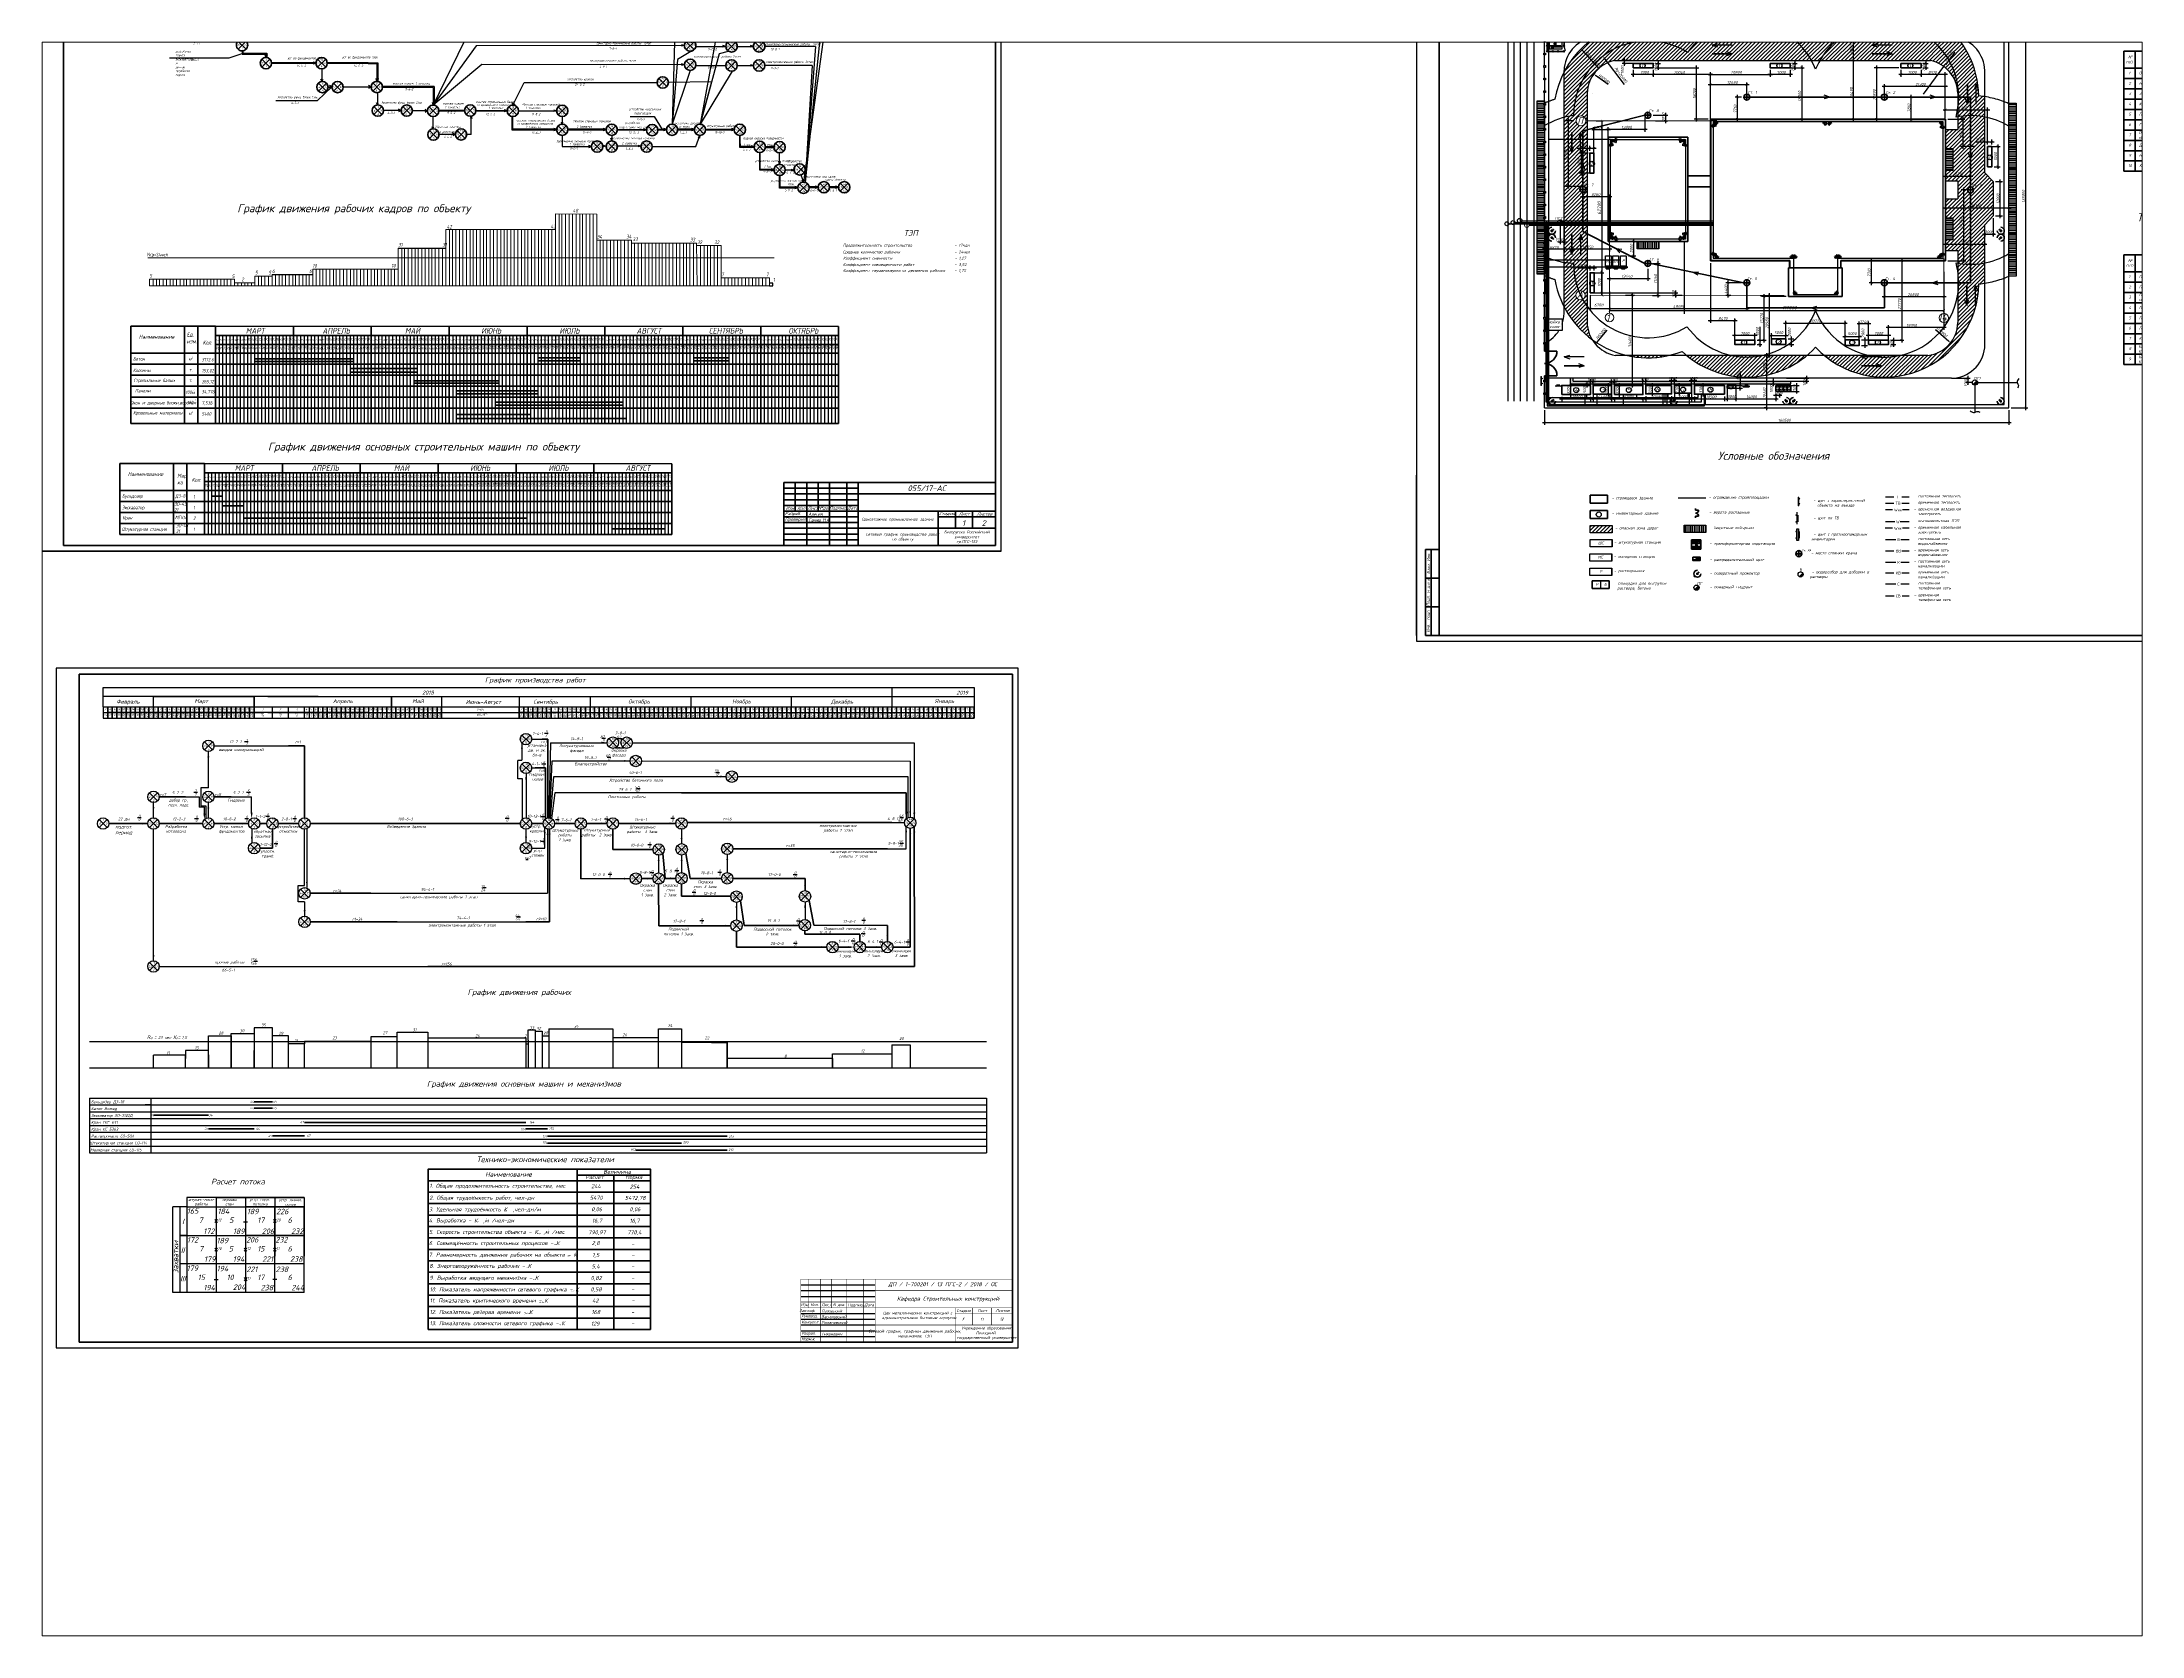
# Paper-space layout 'Лист1' of a CAD drawing. Header units: millimetres. Extents: x 26 to 231, y 20 to 176.
# The model-space entities are those that its viewports show. They can reach past a viewport. Long polylines and large blocks are cut down to what shows.
import ezdxf

# ---------------------------------------------------------------- set-up
doc = ezdxf.new("R2010")
doc.units = ezdxf.units.MM
for name, pattern in [('1 Граница асфальта 2-1', [1.5, 0.5, -0.5, 0.5]), ('ACAD_ISO03W100', [30, 12, -18]), ('CENTER', [50.8, 31.75, -6.35, 6.35, -6.35]), ('DASHDOT', [1, 0.5, -0.25, 0, -0.25]), ('DASHEDX2', [38.1, 25.4, -12.7]), ('HIDDEN2', [4.7625, 3.175, -1.5875]), ('Hidden4', [2.3812, 1.5875, -0.7937]), ('KL', [4, 2, -2])]:
    doc.linetypes.add(name, pattern=pattern)
for name, color, linetype, lineweight in [('0.3', 7, 'Continuous', 30), ('S Asys', 1, 'DASHDOT', 13), ('Вода', 160, 'Continuous', 25), ('Канализация', 2, 'Continuous', 25), ('красный', 1, 'Continuous', 13), ('Основная', 7, 'Continuous', 50), ('Основной [&]', 7, 'Continuous', 18), ('Перекрытие', 7, 'Continuous', 20), ('Рамка', 7, 'Continuous', 25), ('Тепло', 34, 'Continuous', 25), ('Тонка', 7, 'Continuous', 30), ('ТОнкая', 7, 'Continuous', 35), ('Штампы&Таблицы', 1, 'Continuous', 70), ('Электр', 1, 'Continuous', 25)]:
    doc.layers.add(name, color=color, linetype=linetype, lineweight=lineweight)
for name, color, linetype in [('1STAIR2D', 30, 'Continuous'), ('A0-02', 51, 'Continuous'), ('A0-07', 30, 'Continuous'), ('A0-08', 101, 'Continuous'), ('A0-10', 150, 'Continuous'), ('A0-11', 92, 'Continuous')]:
    doc.layers.add(name, color=color, linetype=linetype)
doc.layers.add('Связь', color=7, linetype='Continuous', lineweight=13, true_color=0x000000)
doc.styles.add('& 2.5_1', font='isocpeur.TTF', dxfattribs={"oblique": 17, "height": 2.5})
doc.styles.add('& 5_1', font='isocpeur.TTF', dxfattribs={"height": 5})
doc.styles.add('gbcz', font='isocpeur.TTF', dxfattribs={"oblique": 15})
doc.styles.add('ISOCPEUR', font='isocpeur.TTF', dxfattribs={"width": 0.8})
doc.styles.add('PSTUDIO', font='isocpeur.TTF', dxfattribs={"oblique": 10, "height": 350})
doc.styles.add('RUSS', font='isocpeui.ttf', dxfattribs={"width": 0.8})
doc.styles.get("Standard").update_dxf_attribs({"font": 'isocpeur.TTF', "oblique": 15})
doc.styles.add('standart-наклонный', font='isocpeui.ttf', dxfattribs={"height": 3})
doc.styles.add('вано размеры', font='isocpeui.ttf', dxfattribs={"height": 250})
doc.styles.add('Мой стиль', font='isocpeur.TTF', dxfattribs={"height": 4})
doc.styles.add('Чертежный', font='isocpeur.TTF', dxfattribs={"height": 220})
doc.linetypes.add('ограждение2', pattern='A,6.35,-2.54,[132,ltypeshp.shx,S=2.54,R=0,X=-2.54,Y=0],-2.54,25.4', length=36.83)
doc.dimstyles.new('ARCH1', dxfattribs={"dimtxt": 300, "dimasz": 200, "dimexe": 0, "dimexo": 0, "dimgap": 100, "dimtad": 1, "dimdec": 0, "dimlfac": 2, "dimzin": 13, "dimdsep": 46, "dimtxsty": 'Standard', "dimblk": 'ARCHTICK', "dimcen": 250, "dimdle": 1, "dimse1": 1, "dimclrt": 256, "dimadec": 0, "dimazin": 0, "dimtfac": 1, "dimtdec": 0, "dimtmove": 1, "dimatfit": 3, "dimldrblk": 'ARCHTICK', "dimfxl": 1, "dimtfill": 1, "dimtzin": 13, "dimarcsym": 0})
doc.dimstyles.new('ss400', dxfattribs={"dimtxt": 250, "dimasz": 200, "dimexe": 200, "dimexo": 200, "dimgap": 62.5, "dimtad": 1, "dimdec": 0, "dimlfac": 4, "dimrnd": 10, "dimdsep": 46, "dimtxsty": 'Standard', "dimblk": 'ARCHTICK', "dimcen": 250, "dimdle": 200, "dimadec": 0, "dimazin": 0, "dimtfac": 1, "dimtdec": 0, "dimtmove": 1, "dimatfit": 3, "dimfxl": 1, "dimarcsym": 0})
pattern_1 = [(45, (21899.45, 61778.96), (-168.3798, 168.3798), [])]

# ---------------------------------------------------------------- blocks, each defined once
blk = doc.blocks.new('_ArchTick')
at = {"color": 0, "linetype": 'ByBlock', "const_width": 0.15}
blk.add_lwpolyline([(-0.5, -0.5), (0.5, 0.5)], dxfattribs=at)
blk = doc.blocks.new('*D266')
at = {"color": 0, "lineweight": -2, "transparency": 16777216}
for p, q in [((97656, 165235), (126908, 165235)), ((126907, 165082), (126907, 165235))]:
    blk.add_line(p, q, dxfattribs=at)
at = {"layer": 'Defpoints', "color": 0, "transparency": 16777216}
for p in [(97657, 165167), (126907, 165235), (126907, 165082)]:
    blk.add_point(p, dxfattribs=at)
at = {"color": 0, "lineweight": -2, "transparency": 16777216, "xscale": 200, "yscale": 200, "zscale": 200, "rotation": 180}
blk.add_blockref('_ArchTick', (97657, 165235), dxfattribs=at)
at = {"color": 0, "lineweight": -2, "transparency": 16777216, "xscale": 200, "yscale": 200, "zscale": 200}
blk.add_blockref('_ArchTick', (126907, 165235), dxfattribs=at)
at = {"lineweight": 25, "transparency": 16777216, "insert": (113407, 165485), "char_height": 300, "attachment_point": 5, "bg_fill": 3, "box_fill_scale": 1.1, "bg_fill_color": 256, "bg_fill_true_color": 13158600, "bg_fill_transparency": 0}
blk.add_mtext('117000', dxfattribs=at)
blk = doc.blocks.new('*D264')
at = {"color": 0, "lineweight": -2, "transparency": 16777216}
for p, q in [((96487, 181816), (97021, 181816)), ((97021, 166563), (97021, 181817))]:
    blk.add_line(p, q, dxfattribs=at)
at = {"layer": 'Defpoints', "color": 0, "transparency": 16777216}
for p in [(96487, 181816), (97021, 181816), (96485, 166564)]:
    blk.add_point(p, dxfattribs=at)
at = {"color": 0, "lineweight": -2, "transparency": 16777216, "xscale": 200, "yscale": 200, "zscale": 200}
for p, rotation in [((97021, 181816), 90), ((97021, 166564), 270)]:
    blk.add_blockref('_ArchTick', p, dxfattribs=dict(at, rotation=rotation))
at = {"lineweight": 25, "transparency": 16777216, "insert": (96771, 174190), "char_height": 300, "attachment_point": 5, "rotation": 90, "bg_fill": 3, "box_fill_scale": 1.1, "bg_fill_color": 256, "bg_fill_true_color": 13158600, "bg_fill_transparency": 0}
blk.add_mtext('62700', dxfattribs=at)
blk = doc.blocks.new('*D293')
at = {"layer": 'Defpoints', "color": 0, "transparency": 16777216}
for p in [(107967, 158693, -521), (108717, 158693), (108717, 157515)]:
    blk.add_point(p, dxfattribs=at)
at = {"layer": 'Основной [&]', "color": 0, "lineweight": -2, "transparency": 16777216}
for p, q in [((107967, 158493), (107967, 157315)), ((108717, 158493), (108717, 157315)), ((107767, 157515), (108917, 157515))]:
    blk.add_line(p, q, dxfattribs=at)
at = {"layer": 'Основной [&]', "color": 0, "lineweight": -2, "transparency": 16777216, "xscale": 200, "yscale": 200, "zscale": 200, "rotation": 180}
blk.add_blockref('_ArchTick', (107967, 157515), dxfattribs=at)
at = {"layer": 'Основной [&]', "color": 0, "lineweight": -2, "transparency": 16777216, "xscale": 200, "yscale": 200, "zscale": 200}
blk.add_blockref('_ArchTick', (108717, 157515), dxfattribs=at)
at = {"layer": 'Основной [&]', "color": 0, "lineweight": 25, "transparency": 16777216, "insert": (108342, 157703), "char_height": 250, "attachment_point": 5}
blk.add_mtext('3000', dxfattribs=at)
blk = doc.blocks.new('*D294')
at = {"layer": 'Defpoints', "color": 0, "transparency": 16777216}
for p in [(105773, 158693, -521), (105773, 157918, -521), (105831, 157918)]:
    blk.add_point(p, dxfattribs=at)
at = {"layer": 'Основной [&]', "color": 0, "lineweight": -2, "transparency": 16777216}
for p, q in [((105831, 158893), (105831, 157718)), ((105973, 158693), (106031, 158693)), ((105973, 157918), (106031, 157918))]:
    blk.add_line(p, q, dxfattribs=at)
at = {"layer": 'Основной [&]', "color": 0, "lineweight": -2, "transparency": 16777216, "xscale": 200, "yscale": 200, "zscale": 200}
for p, rotation in [((105831, 158693), 90), ((105831, 157918), 270)]:
    blk.add_blockref('_ArchTick', p, dxfattribs=dict(at, rotation=rotation))
at = {"layer": 'Основной [&]', "color": 0, "lineweight": 25, "transparency": 16777216, "insert": (105644, 158358), "char_height": 250, "attachment_point": 5, "rotation": 90}
blk.add_mtext('3100', dxfattribs=at)
blk = doc.blocks.new('*D295')
at = {"layer": 'Defpoints', "color": 0, "transparency": 16777216}
for p in [(107967, 158693, -1042), (107967, 158443, -521), (109083, 158693)]:
    blk.add_point(p, dxfattribs=at)
at = {"layer": 'Основной [&]', "color": 0, "lineweight": -2, "transparency": 16777216}
for p, q in [((109083, 159894), (109083, 158693)), ((108167, 158693), (109283, 158693)), ((108167, 158443), (109283, 158443)), ((109083, 158243), (109083, 158893))]:
    blk.add_line(p, q, dxfattribs=at)
at = {"layer": 'Основной [&]', "color": 0, "lineweight": -2, "transparency": 16777216, "xscale": 200, "yscale": 200, "zscale": 200}
for p, rotation in [((109083, 158693), 90), ((109083, 158443), 270)]:
    blk.add_blockref('_ArchTick', p, dxfattribs=dict(at, rotation=rotation))
at = {"layer": 'Основной [&]', "color": 0, "lineweight": 25, "transparency": 16777216, "insert": (108896, 159498), "char_height": 250, "attachment_point": 5, "rotation": 90}
blk.add_mtext('1000', dxfattribs=at)
blk = doc.blocks.new('*D265')
at = {"layer": 'Defpoints', "color": 0, "transparency": 16777216}
for p in [(101396, 157943), (102008, 158693, -521), (102137, 157943, -521)]:
    blk.add_point(p, dxfattribs=at)
at = {"layer": 'Основной [&]', "color": 0, "lineweight": -2, "transparency": 16777216}
for p, q in [((101808, 158693), (101196, 158693)), ((101937, 157943), (101196, 157943)), ((101396, 158893), (101396, 157743))]:
    blk.add_line(p, q, dxfattribs=at)
at = {"layer": 'Основной [&]', "color": 0, "lineweight": -2, "transparency": 16777216, "xscale": 200, "yscale": 200, "zscale": 200}
for p, rotation in [((101396, 158693), 90), ((101396, 157943), 270)]:
    blk.add_blockref('_ArchTick', p, dxfattribs=dict(at, rotation=rotation))
at = {"layer": 'Основной [&]', "color": 0, "lineweight": 25, "transparency": 16777216, "insert": (101208, 158318), "char_height": 250, "attachment_point": 5, "rotation": 90}
blk.add_mtext('3000', dxfattribs=at)
blk = doc.blocks.new('*D267')
at = {"layer": 'Defpoints', "color": 0, "transparency": 16777216}
for p in [(91993, 156736), (132582, 156736), (132582, 155458)]:
    blk.add_point(p, dxfattribs=at)
at = {"layer": 'Основной [&]', "color": 0, "lineweight": -2, "transparency": 16777216}
for p, q in [((91993, 156536), (91993, 155258)), ((132582, 156536), (132582, 155258)), ((91793, 155458), (132782, 155458))]:
    blk.add_line(p, q, dxfattribs=at)
at = {"layer": 'Основной [&]', "color": 0, "lineweight": -2, "transparency": 16777216, "xscale": 200, "yscale": 200, "zscale": 200, "rotation": 180}
blk.add_blockref('_ArchTick', (91993, 155458), dxfattribs=at)
at = {"layer": 'Основной [&]', "color": 0, "lineweight": -2, "transparency": 16777216, "xscale": 200, "yscale": 200, "zscale": 200}
blk.add_blockref('_ArchTick', (132582, 155458), dxfattribs=at)
at = {"layer": 'Основной [&]', "color": 0, "lineweight": 25, "transparency": 16777216, "insert": (112956, 155645), "char_height": 250, "attachment_point": 5}
blk.add_mtext('160500', dxfattribs=at)
blk = doc.blocks.new('*D268')
at = {"layer": 'Defpoints', "color": 0, "transparency": 16777216}
for p in [(132582, 190486), (134058, 190486), (132582, 156736)]:
    blk.add_point(p, dxfattribs=at)
at = {"layer": 'Основной [&]', "color": 0, "lineweight": -2, "transparency": 16777216}
for p, q in [((132782, 190486), (134258, 190486)), ((134058, 156536), (134058, 190686)), ((132782, 156736), (134258, 156736))]:
    blk.add_line(p, q, dxfattribs=at)
at = {"layer": 'Основной [&]', "color": 0, "lineweight": -2, "transparency": 16777216, "xscale": 200, "yscale": 200, "zscale": 200}
for p, rotation in [((134058, 190486), 90), ((134058, 156736), 270)]:
    blk.add_blockref('_ArchTick', p, dxfattribs=dict(at, rotation=rotation))
at = {"layer": 'Основной [&]', "color": 0, "lineweight": 25, "transparency": 16777216, "insert": (133870, 175214), "char_height": 250, "attachment_point": 5, "rotation": 90}
blk.add_mtext('135000', dxfattribs=at)
blk = doc.blocks.new('*D269')
at = {"layer": 'Defpoints', "color": 0, "transparency": 16777216}
for p in [(127577, 159318), (129008, 158943), (129623, 158943)]:
    blk.add_point(p, dxfattribs=at)
at = {"layer": 'Основной [&]', "color": 0, "lineweight": -2, "transparency": 16777216}
for p, q in [((127777, 159318), (129208, 159318)), ((129423, 158943), (128808, 158943)), ((129008, 159518), (129008, 158743))]:
    blk.add_line(p, q, dxfattribs=at)
at = {"layer": 'Основной [&]', "color": 0, "lineweight": -2, "transparency": 16777216, "xscale": 200, "yscale": 200, "zscale": 200}
for p, rotation in [((129008, 159318), 90), ((129008, 158943), 270)]:
    blk.add_blockref('_ArchTick', p, dxfattribs=dict(at, rotation=rotation))
at = {"layer": 'Основной [&]', "color": 0, "lineweight": 25, "transparency": 16777216, "insert": (128821, 158939), "char_height": 250, "attachment_point": 5, "rotation": 90}
blk.add_mtext('1500', dxfattribs=at)
blk = doc.blocks.new('*D296')
at = {"layer": 'Defpoints', "color": 0, "transparency": 16777216}
for p in [(93347, 172930), (93697, 172930), (93697, 171230)]:
    blk.add_point(p, dxfattribs=at)
at = {"layer": 'Основной [&]', "color": 0, "lineweight": -2, "transparency": 16777216}
for p, q in [((93347, 172730), (93347, 171030)), ((93697, 172730), (93697, 171030)), ((93147, 171230), (93897, 171230))]:
    blk.add_line(p, q, dxfattribs=at)
at = {"layer": 'Основной [&]', "color": 0, "lineweight": -2, "transparency": 16777216, "xscale": 200, "yscale": 200, "zscale": 200, "rotation": 180}
blk.add_blockref('_ArchTick', (93347, 171230), dxfattribs=at)
at = {"layer": 'Основной [&]', "color": 0, "lineweight": -2, "transparency": 16777216, "xscale": 200, "yscale": 200, "zscale": 200}
blk.add_blockref('_ArchTick', (93697, 171230), dxfattribs=at)
at = {"layer": 'Основной [&]', "color": 0, "lineweight": 25, "transparency": 16777216, "insert": (93273, 171417), "char_height": 250, "attachment_point": 5}
blk.add_mtext('1500', dxfattribs=at)
blk = doc.blocks.new('прожктр')
at = {"color": 1, "lineweight": 40}
for p, q in [((1819, 1755.3), (1818.2, 1754.6)), ((1822.3, 1757.4), (1820.1, 1757.4)), ((1821.2, 1758.5), (1821.1, 1756.3)), ((1821.2, 1757.4), (1822.6, 1758.8)), ((1821.8, 1758.5), (1822.6, 1758.8)), ((1821.8, 1758.5), (1821.8, 1758.5)), ((1822.3, 1758.1), (1822.6, 1758.8))]:
    blk.add_line(p, q, dxfattribs=at)
blk.add_arc((1821.2, 1757.4), 3.06, 90, 0, dxfattribs=at)
blk = doc.blocks.new('*D270')
at = {"layer": 'Defpoints', "color": 0, "transparency": 16777216}
for p in [(131099, 179982), (130724, 179559), (131099, 179559)]:
    blk.add_point(p, dxfattribs=at)
at = {"layer": 'Основной [&]', "color": 0, "lineweight": -2, "transparency": 16777216}
for p, q in [((129637, 179982), (130724, 179982)), ((130524, 179982), (131299, 179982)), ((130724, 179759), (130724, 180182)), ((131099, 179759), (131099, 180182))]:
    blk.add_line(p, q, dxfattribs=at)
at = {"layer": 'Основной [&]', "color": 0, "lineweight": -2, "transparency": 16777216, "xscale": 200, "yscale": 200, "zscale": 200, "rotation": 180}
blk.add_blockref('_ArchTick', (130724, 179982), dxfattribs=at)
at = {"layer": 'Основной [&]', "color": 0, "lineweight": -2, "transparency": 16777216, "xscale": 200, "yscale": 200, "zscale": 200}
blk.add_blockref('_ArchTick', (131099, 179982), dxfattribs=at)
at = {"layer": 'Основной [&]', "color": 0, "lineweight": 25, "transparency": 16777216, "insert": (130033, 180169), "char_height": 250, "attachment_point": 5}
blk.add_mtext('1500', dxfattribs=at)
blk = doc.blocks.new('*D271')
at = {"layer": 'Defpoints', "color": 0, "transparency": 16777216}
for p in [(130785, 179559), (131099, 177809), (131619, 177809)]:
    blk.add_point(p, dxfattribs=at)
at = {"layer": 'Основной [&]', "color": 0, "lineweight": -2, "transparency": 16777216}
for p, q in [((130985, 179559), (131819, 179559)), ((131619, 179759), (131619, 177609)), ((131299, 177809), (131819, 177809))]:
    blk.add_line(p, q, dxfattribs=at)
at = {"layer": 'Основной [&]', "color": 0, "lineweight": -2, "transparency": 16777216, "xscale": 200, "yscale": 200, "zscale": 200}
for p, rotation in [((131619, 179559), 90), ((131619, 177809), 270)]:
    blk.add_blockref('_ArchTick', p, dxfattribs=dict(at, rotation=rotation))
at = {"layer": 'Основной [&]', "color": 0, "lineweight": 25, "transparency": 16777216, "insert": (131432, 178684), "char_height": 250, "attachment_point": 5, "rotation": 90}
blk.add_mtext('7000', dxfattribs=at)
blk = doc.blocks.new('*D297')
at = {"layer": 'Defpoints', "color": 0, "transparency": 16777216}
for p in [(95933, 179002), (96308, 179424), (96308, 179002)]:
    blk.add_point(p, dxfattribs=at)
at = {"layer": 'Основной [&]', "color": 0, "lineweight": -2, "transparency": 16777216}
for p, q in [((94847, 179424), (95933, 179424)), ((95733, 179424), (96508, 179424)), ((95933, 179202), (95933, 179624)), ((96308, 179202), (96308, 179624))]:
    blk.add_line(p, q, dxfattribs=at)
at = {"layer": 'Основной [&]', "color": 0, "lineweight": -2, "transparency": 16777216, "xscale": 200, "yscale": 200, "zscale": 200, "rotation": 180}
blk.add_blockref('_ArchTick', (95933, 179424), dxfattribs=at)
at = {"layer": 'Основной [&]', "color": 0, "lineweight": -2, "transparency": 16777216, "xscale": 200, "yscale": 200, "zscale": 200}
blk.add_blockref('_ArchTick', (96308, 179424), dxfattribs=at)
at = {"layer": 'Основной [&]', "color": 0, "lineweight": 25, "transparency": 16777216, "insert": (95243, 179612), "char_height": 250, "attachment_point": 5}
blk.add_mtext('1500', dxfattribs=at)
blk = doc.blocks.new('*D298')
at = {"layer": 'Defpoints', "color": 0, "transparency": 16777216}
for p in [(95995, 179002), (95196, 177252), (96308, 177252)]:
    blk.add_point(p, dxfattribs=at)
at = {"layer": 'Основной [&]', "color": 0, "lineweight": -2, "transparency": 16777216}
for p, q in [((95795, 179002), (94996, 179002)), ((95196, 179202), (95196, 177052)), ((96108, 177252), (94996, 177252))]:
    blk.add_line(p, q, dxfattribs=at)
at = {"layer": 'Основной [&]', "color": 0, "lineweight": -2, "transparency": 16777216, "xscale": 200, "yscale": 200, "zscale": 200}
for p, rotation in [((95196, 179002), 90), ((95196, 177252), 270)]:
    blk.add_blockref('_ArchTick', p, dxfattribs=dict(at, rotation=rotation))
at = {"layer": 'Основной [&]', "color": 0, "lineweight": 25, "transparency": 16777216, "insert": (95006, 178127), "char_height": 250, "attachment_point": 5, "rotation": 90}
blk.add_mtext('7000', dxfattribs=at)
blk = doc.blocks.new('*D299')
at = {"layer": 'Defpoints', "color": 0, "transparency": 16777216}
for p in [(101497, 186837), (101497, 186462), (101919, 186462)]:
    blk.add_point(p, dxfattribs=at)
at = {"layer": 'Основной [&]', "color": 0, "lineweight": -2, "transparency": 16777216}
for p, q in [((101697, 186837), (102119, 186837)), ((101697, 186462), (102119, 186462)), ((101919, 187037), (101919, 186262))]:
    blk.add_line(p, q, dxfattribs=at)
at = {"layer": 'Основной [&]', "color": 0, "lineweight": -2, "transparency": 16777216, "xscale": 200, "yscale": 200, "zscale": 200}
for p, rotation in [((101919, 186837), 90), ((101919, 186462), 270)]:
    blk.add_blockref('_ArchTick', p, dxfattribs=dict(at, rotation=rotation))
at = {"layer": 'Основной [&]', "color": 0, "lineweight": 25, "transparency": 16777216, "insert": (101731, 186510), "char_height": 250, "attachment_point": 5, "rotation": 90}
blk.add_mtext('1500', dxfattribs=at)
blk = doc.blocks.new('*D300')
at = {"layer": 'Defpoints', "color": 0, "transparency": 16777216}
for p in [(99747, 186462), (99747, 185862), (101497, 186462)]:
    blk.add_point(p, dxfattribs=at)
at = {"layer": 'Основной [&]', "color": 0, "lineweight": -2, "transparency": 16777216}
for p, q in [((101697, 185862), (99547, 185862)), ((99747, 186262), (99747, 185662)), ((101497, 186262), (101497, 185662))]:
    blk.add_line(p, q, dxfattribs=at)
at = {"layer": 'Основной [&]', "color": 0, "lineweight": -2, "transparency": 16777216, "xscale": 200, "yscale": 200, "zscale": 200, "rotation": 180}
blk.add_blockref('_ArchTick', (99747, 185862), dxfattribs=at)
at = {"layer": 'Основной [&]', "color": 0, "lineweight": -2, "transparency": 16777216, "xscale": 200, "yscale": 200, "zscale": 200}
blk.add_blockref('_ArchTick', (101497, 185862), dxfattribs=at)
at = {"layer": 'Основной [&]', "color": 0, "lineweight": 25, "transparency": 16777216, "insert": (100718, 186050), "char_height": 250, "attachment_point": 5}
blk.add_mtext('7000', dxfattribs=at)
blk = doc.blocks.new('*D301')
at = {"layer": 'Defpoints', "color": 0, "transparency": 16777216}
for p in [(113458, 186837), (113458, 186462), (113880, 186462)]:
    blk.add_point(p, dxfattribs=at)
at = {"layer": 'Основной [&]', "color": 0, "lineweight": -2, "transparency": 16777216}
for p, q in [((113658, 186837), (114080, 186837)), ((113658, 186462), (114080, 186462)), ((113880, 187037), (113880, 186262))]:
    blk.add_line(p, q, dxfattribs=at)
at = {"layer": 'Основной [&]', "color": 0, "lineweight": -2, "transparency": 16777216, "xscale": 200, "yscale": 200, "zscale": 200}
for p, rotation in [((113880, 186837), 90), ((113880, 186462), 270)]:
    blk.add_blockref('_ArchTick', p, dxfattribs=dict(at, rotation=rotation))
at = {"layer": 'Основной [&]', "color": 0, "lineweight": 25, "transparency": 16777216, "insert": (113693, 186510), "char_height": 250, "attachment_point": 5, "rotation": 90}
blk.add_mtext('1500', dxfattribs=at)
blk = doc.blocks.new('*D302')
at = {"layer": 'Defpoints', "color": 0, "transparency": 16777216}
for p in [(111708, 186462), (111708, 185862), (113458, 186462)]:
    blk.add_point(p, dxfattribs=at)
at = {"layer": 'Основной [&]', "color": 0, "lineweight": -2, "transparency": 16777216}
for p, q in [((113658, 185862), (111508, 185862)), ((111708, 186262), (111708, 185662)), ((113458, 186262), (113458, 185662))]:
    blk.add_line(p, q, dxfattribs=at)
at = {"layer": 'Основной [&]', "color": 0, "lineweight": -2, "transparency": 16777216, "xscale": 200, "yscale": 200, "zscale": 200, "rotation": 180}
blk.add_blockref('_ArchTick', (111708, 185862), dxfattribs=at)
at = {"layer": 'Основной [&]', "color": 0, "lineweight": -2, "transparency": 16777216, "xscale": 200, "yscale": 200, "zscale": 200}
blk.add_blockref('_ArchTick', (113458, 185862), dxfattribs=at)
at = {"layer": 'Основной [&]', "color": 0, "lineweight": 25, "transparency": 16777216, "insert": (112680, 186050), "char_height": 250, "attachment_point": 5}
blk.add_mtext('7000', dxfattribs=at)
blk = doc.blocks.new('*D303')
at = {"layer": 'Defpoints', "color": 0, "transparency": 16777216}
for p in [(124905, 186837), (124905, 186462), (125327, 186462)]:
    blk.add_point(p, dxfattribs=at)
at = {"layer": 'Основной [&]', "color": 0, "lineweight": -2, "transparency": 16777216}
for p, q in [((125105, 186837), (125527, 186837)), ((125105, 186462), (125527, 186462)), ((125327, 187037), (125327, 186262))]:
    blk.add_line(p, q, dxfattribs=at)
at = {"layer": 'Основной [&]', "color": 0, "lineweight": -2, "transparency": 16777216, "xscale": 200, "yscale": 200, "zscale": 200}
for p, rotation in [((125327, 186837), 90), ((125327, 186462), 270)]:
    blk.add_blockref('_ArchTick', p, dxfattribs=dict(at, rotation=rotation))
at = {"layer": 'Основной [&]', "color": 0, "lineweight": 25, "transparency": 16777216, "insert": (125139, 186510), "char_height": 250, "attachment_point": 5, "rotation": 90}
blk.add_mtext('1500', dxfattribs=at)
blk = doc.blocks.new('*D304')
at = {"layer": 'Defpoints', "color": 0, "transparency": 16777216}
for p in [(123155, 186462), (123155, 185862), (124905, 186462)]:
    blk.add_point(p, dxfattribs=at)
at = {"layer": 'Основной [&]', "color": 0, "lineweight": -2, "transparency": 16777216}
for p, q in [((125105, 185862), (122955, 185862)), ((123155, 186262), (123155, 185662)), ((124905, 186262), (124905, 185662))]:
    blk.add_line(p, q, dxfattribs=at)
at = {"layer": 'Основной [&]', "color": 0, "lineweight": -2, "transparency": 16777216, "xscale": 200, "yscale": 200, "zscale": 200, "rotation": 180}
blk.add_blockref('_ArchTick', (123155, 185862), dxfattribs=at)
at = {"layer": 'Основной [&]', "color": 0, "lineweight": -2, "transparency": 16777216, "xscale": 200, "yscale": 200, "zscale": 200}
blk.add_blockref('_ArchTick', (124905, 185862), dxfattribs=at)
at = {"layer": 'Основной [&]', "color": 0, "lineweight": 25, "transparency": 16777216, "insert": (124126, 186050), "char_height": 250, "attachment_point": 5}
blk.add_mtext('7000', dxfattribs=at)
blk = doc.blocks.new('*D305')
at = {"layer": 'Defpoints', "color": 0, "transparency": 16777216}
for p in [(122070, 162646), (122070, 162271), (122492, 162271)]:
    blk.add_point(p, dxfattribs=at)
at = {"layer": 'Основной [&]', "color": 0, "lineweight": -2, "transparency": 16777216}
for p, q in [((122270, 162646), (122692, 162646)), ((122270, 162271), (122692, 162271)), ((122492, 162846), (122492, 162071))]:
    blk.add_line(p, q, dxfattribs=at)
at = {"layer": 'Основной [&]', "color": 0, "lineweight": -2, "transparency": 16777216, "xscale": 200, "yscale": 200, "zscale": 200}
for p, rotation in [((122492, 162646), 90), ((122492, 162271), 270)]:
    blk.add_blockref('_ArchTick', p, dxfattribs=dict(at, rotation=rotation))
at = {"layer": 'Основной [&]', "color": 0, "lineweight": 25, "transparency": 16777216, "insert": (122305, 162319), "char_height": 250, "attachment_point": 5, "rotation": 90}
blk.add_mtext('1500', dxfattribs=at)
blk = doc.blocks.new('*D306')
at = {"layer": 'Defpoints', "color": 0, "transparency": 16777216}
for p in [(120320, 163054), (120320, 162271), (122070, 162271)]:
    blk.add_point(p, dxfattribs=at)
at = {"layer": 'Основной [&]', "color": 0, "lineweight": -2, "transparency": 16777216}
for p, q in [((122270, 163054), (120120, 163054)), ((120320, 162471), (120320, 163254)), ((122070, 162471), (122070, 163254))]:
    blk.add_line(p, q, dxfattribs=at)
at = {"layer": 'Основной [&]', "color": 0, "lineweight": -2, "transparency": 16777216, "xscale": 200, "yscale": 200, "zscale": 200, "rotation": 180}
blk.add_blockref('_ArchTick', (120320, 163054), dxfattribs=at)
at = {"layer": 'Основной [&]', "color": 0, "lineweight": -2, "transparency": 16777216, "xscale": 200, "yscale": 200, "zscale": 200}
blk.add_blockref('_ArchTick', (122070, 163054), dxfattribs=at)
at = {"layer": 'Основной [&]', "color": 0, "lineweight": 25, "transparency": 16777216, "insert": (121195, 163241), "char_height": 250, "attachment_point": 5}
blk.add_mtext('7000', dxfattribs=at)
blk = doc.blocks.new('*D307')
at = {"layer": 'Defpoints', "color": 0, "transparency": 16777216}
for p in [(110375, 162646), (110375, 162271), (110797, 162271)]:
    blk.add_point(p, dxfattribs=at)
at = {"layer": 'Основной [&]', "color": 0, "lineweight": -2, "transparency": 16777216}
for p, q in [((110797, 163801), (110797, 162646)), ((110575, 162646), (110997, 162646)), ((110575, 162271), (110997, 162271)), ((110797, 162846), (110797, 162071))]:
    blk.add_line(p, q, dxfattribs=at)
at = {"layer": 'Основной [&]', "color": 0, "lineweight": -2, "transparency": 16777216, "xscale": 200, "yscale": 200, "zscale": 200}
for p, rotation in [((110797, 162646), 90), ((110797, 162271), 270)]:
    blk.add_blockref('_ArchTick', p, dxfattribs=dict(at, rotation=rotation))
at = {"layer": 'Основной [&]', "color": 0, "lineweight": 25, "transparency": 16777216, "insert": (110609, 163405), "char_height": 250, "attachment_point": 5, "rotation": 90}
blk.add_mtext('1500', dxfattribs=at)
blk = doc.blocks.new('*D308')
at = {"layer": 'Defpoints', "color": 0, "transparency": 16777216}
for p in [(108625, 163054), (108625, 162271), (110375, 162271)]:
    blk.add_point(p, dxfattribs=at)
at = {"layer": 'Основной [&]', "color": 0, "lineweight": -2, "transparency": 16777216}
for p, q in [((110575, 163054), (108425, 163054)), ((108625, 162471), (108625, 163254)), ((110375, 162471), (110375, 163254))]:
    blk.add_line(p, q, dxfattribs=at)
at = {"layer": 'Основной [&]', "color": 0, "lineweight": -2, "transparency": 16777216, "xscale": 200, "yscale": 200, "zscale": 200, "rotation": 180}
blk.add_blockref('_ArchTick', (108625, 163054), dxfattribs=at)
at = {"layer": 'Основной [&]', "color": 0, "lineweight": -2, "transparency": 16777216, "xscale": 200, "yscale": 200, "zscale": 200}
blk.add_blockref('_ArchTick', (110375, 163054), dxfattribs=at)
at = {"layer": 'Основной [&]', "color": 0, "lineweight": 25, "transparency": 16777216, "insert": (109500, 163241), "char_height": 250, "attachment_point": 5}
blk.add_mtext('7000', dxfattribs=at)
blk = doc.blocks.new('*D309')
at = {"layer": 'Defpoints', "color": 0, "transparency": 16777216}
for p in [(96338, 168964), (95963, 168542), (96338, 168542)]:
    blk.add_point(p, dxfattribs=at)
at = {"layer": 'Основной [&]', "color": 0, "lineweight": -2, "transparency": 16777216}
for p, q in [((94877, 168964), (95963, 168964)), ((95763, 168964), (96538, 168964)), ((95963, 168742), (95963, 169164)), ((96338, 168742), (96338, 169164))]:
    blk.add_line(p, q, dxfattribs=at)
at = {"layer": 'Основной [&]', "color": 0, "lineweight": -2, "transparency": 16777216, "xscale": 200, "yscale": 200, "zscale": 200, "rotation": 180}
blk.add_blockref('_ArchTick', (95963, 168964), dxfattribs=at)
at = {"layer": 'Основной [&]', "color": 0, "lineweight": -2, "transparency": 16777216, "xscale": 200, "yscale": 200, "zscale": 200}
blk.add_blockref('_ArchTick', (96338, 168964), dxfattribs=at)
at = {"layer": 'Основной [&]', "color": 0, "lineweight": 25, "transparency": 16777216, "insert": (95273, 169152), "char_height": 250, "attachment_point": 5}
blk.add_mtext('1500', dxfattribs=at)
blk = doc.blocks.new('*D310')
at = {"layer": 'Defpoints', "color": 0, "transparency": 16777216}
for p in [(96024, 168542), (96338, 166792), (96963, 166792)]:
    blk.add_point(p, dxfattribs=at)
at = {"layer": 'Основной [&]', "color": 0, "lineweight": -2, "transparency": 16777216}
for p, q in [((96224, 168542), (97163, 168542)), ((96963, 168742), (96963, 166592)), ((96538, 166792), (97163, 166792))]:
    blk.add_line(p, q, dxfattribs=at)
at = {"layer": 'Основной [&]', "color": 0, "lineweight": -2, "transparency": 16777216, "xscale": 200, "yscale": 200, "zscale": 200}
for p, rotation in [((96963, 168542), 90), ((96963, 166792), 270)]:
    blk.add_blockref('_ArchTick', p, dxfattribs=dict(at, rotation=rotation))
at = {"layer": 'Основной [&]', "color": 0, "lineweight": 25, "transparency": 16777216, "insert": (96776, 167667), "char_height": 250, "attachment_point": 5, "rotation": 90}
blk.add_mtext('7000', dxfattribs=at)
blk = doc.blocks.new('*D311')
at = {"layer": 'Defpoints', "color": 0, "transparency": 16777216}
for p in [(118259, 162187), (119509, 162967), (119509, 162187)]:
    blk.add_point(p, dxfattribs=at)
at = {"layer": 'Основной [&]', "color": 0, "lineweight": -2, "transparency": 16777216}
for p, q in [((118059, 162967), (119709, 162967)), ((118259, 162387), (118259, 163167)), ((119509, 162387), (119509, 163167))]:
    blk.add_line(p, q, dxfattribs=at)
at = {"layer": 'Основной [&]', "color": 0, "lineweight": -2, "transparency": 16777216, "xscale": 200, "yscale": 200, "zscale": 200, "rotation": 180}
blk.add_blockref('_ArchTick', (118259, 162967), dxfattribs=at)
at = {"layer": 'Основной [&]', "color": 0, "lineweight": -2, "transparency": 16777216, "xscale": 200, "yscale": 200, "zscale": 200}
blk.add_blockref('_ArchTick', (119509, 162967), dxfattribs=at)
at = {"layer": 'Основной [&]', "color": 0, "lineweight": 25, "transparency": 16777216, "insert": (118878, 163213), "char_height": 250, "attachment_point": 5}
blk.add_mtext('5000', dxfattribs=at)
blk = doc.blocks.new('*D312')
at = {"layer": 'Defpoints', "color": 0, "transparency": 16777216}
for p in [(119509, 162687), (119509, 162187), (120021, 162687)]:
    blk.add_point(p, dxfattribs=at)
at = {"layer": 'Основной [&]', "color": 0, "lineweight": -2, "transparency": 16777216}
for p, q in [((119709, 162687), (120221, 162687)), ((119709, 162187), (120221, 162187)), ((120021, 161987), (120021, 162887))]:
    blk.add_line(p, q, dxfattribs=at)
at = {"layer": 'Основной [&]', "color": 0, "lineweight": -2, "transparency": 16777216, "xscale": 200, "yscale": 200, "zscale": 200}
for p, rotation in [((120021, 162687), 90), ((120021, 162187), 270)]:
    blk.add_blockref('_ArchTick', p, dxfattribs=dict(at, rotation=rotation))
at = {"layer": 'Основной [&]', "color": 0, "lineweight": 25, "transparency": 16777216, "insert": (119833, 163248), "char_height": 250, "attachment_point": 5, "rotation": 90}
blk.add_mtext('2000', dxfattribs=at)
blk = doc.blocks.new('*D313')
at = {"layer": 'Defpoints', "color": 0, "transparency": 16777216}
for p in [(111830, 162271), (113080, 163051), (113080, 162271)]:
    blk.add_point(p, dxfattribs=at)
at = {"layer": 'Основной [&]', "color": 0, "lineweight": -2, "transparency": 16777216}
for p, q in [((111630, 163051), (113280, 163051)), ((111830, 162471), (111830, 163251)), ((113080, 162471), (113080, 163251))]:
    blk.add_line(p, q, dxfattribs=at)
at = {"layer": 'Основной [&]', "color": 0, "lineweight": -2, "transparency": 16777216, "xscale": 200, "yscale": 200, "zscale": 200, "rotation": 180}
blk.add_blockref('_ArchTick', (111830, 163051), dxfattribs=at)
at = {"layer": 'Основной [&]', "color": 0, "lineweight": -2, "transparency": 16777216, "xscale": 200, "yscale": 200, "zscale": 200}
blk.add_blockref('_ArchTick', (113080, 163051), dxfattribs=at)
at = {"layer": 'Основной [&]', "color": 0, "lineweight": 25, "transparency": 16777216, "insert": (112449, 163297), "char_height": 250, "attachment_point": 5}
blk.add_mtext('5000', dxfattribs=at)
blk = doc.blocks.new('*D314')
at = {"layer": 'Defpoints', "color": 0, "transparency": 16777216}
for p in [(113080, 162771), (113080, 162271), (113592, 162771)]:
    blk.add_point(p, dxfattribs=at)
at = {"layer": 'Основной [&]', "color": 0, "lineweight": -2, "transparency": 16777216}
for p, q in [((113280, 162771), (113792, 162771)), ((113280, 162271), (113792, 162271)), ((113592, 162071), (113592, 162971))]:
    blk.add_line(p, q, dxfattribs=at)
at = {"layer": 'Основной [&]', "color": 0, "lineweight": -2, "transparency": 16777216, "xscale": 200, "yscale": 200, "zscale": 200}
for p, rotation in [((113592, 162771), 90), ((113592, 162271), 270)]:
    blk.add_blockref('_ArchTick', p, dxfattribs=dict(at, rotation=rotation))
at = {"layer": 'Основной [&]', "color": 0, "lineweight": 25, "transparency": 16777216, "insert": (113404, 163332), "char_height": 250, "attachment_point": 5, "rotation": 90}
blk.add_mtext('2000', dxfattribs=at)
blk = doc.blocks.new('*D315')
at = {"layer": 'Defpoints', "color": 0, "transparency": 16777216}
for p in [(97473, 158693, -521), (97585, 158693), (97584, 157918, -521)]:
    blk.add_point(p, dxfattribs=at)
at = {"layer": 'Основной [&]', "color": 0, "lineweight": -2, "transparency": 16777216}
for p, q in [((97585, 157718), (97585, 158893)), ((97673, 158693), (97785, 158693)), ((97784, 157918), (97785, 157918))]:
    blk.add_line(p, q, dxfattribs=at)
at = {"layer": 'Основной [&]', "color": 0, "lineweight": -2, "transparency": 16777216, "xscale": 200, "yscale": 200, "zscale": 200}
for p, rotation in [((97585, 158693), 90), ((97585, 157918), 270)]:
    blk.add_blockref('_ArchTick', p, dxfattribs=dict(at, rotation=rotation))
at = {"layer": 'Основной [&]', "color": 0, "lineweight": 25, "transparency": 16777216, "insert": (97397, 158305), "char_height": 250, "attachment_point": 5, "rotation": 90}
blk.add_mtext('3100', dxfattribs=at)
blk = doc.blocks.new('*D316')
at = {"layer": 'Defpoints', "color": 0, "transparency": 16777216}
for p in [(96242, 158693, -521), (97842, 158693), (97842, 157508)]:
    blk.add_point(p, dxfattribs=at)
at = {"layer": 'Основной [&]', "color": 0, "lineweight": -2, "transparency": 16777216}
for p, q in [((96242, 158493), (96242, 157308)), ((97842, 158493), (97842, 157308)), ((96042, 157508), (98042, 157508))]:
    blk.add_line(p, q, dxfattribs=at)
at = {"layer": 'Основной [&]', "color": 0, "lineweight": -2, "transparency": 16777216, "xscale": 200, "yscale": 200, "zscale": 200, "rotation": 180}
blk.add_blockref('_ArchTick', (96242, 157508), dxfattribs=at)
at = {"layer": 'Основной [&]', "color": 0, "lineweight": -2, "transparency": 16777216, "xscale": 200, "yscale": 200, "zscale": 200}
blk.add_blockref('_ArchTick', (97842, 157508), dxfattribs=at)
at = {"layer": 'Основной [&]', "color": 0, "lineweight": 25, "transparency": 16777216, "insert": (97042, 157695), "char_height": 250, "attachment_point": 5}
blk.add_mtext('6400', dxfattribs=at)
blk = doc.blocks.new('*D272')
at = {"layer": 'Defpoints', "color": 0, "transparency": 16777216}
for p in [(93492, 157893), (95992, 157893), (95992, 157510)]:
    blk.add_point(p, dxfattribs=at)
at = {"layer": 'Основной [&]', "color": 0, "lineweight": -2, "transparency": 16777216}
for p, q in [((93292, 157510), (96192, 157510)), ((93492, 157693), (93492, 157310)), ((95992, 157693), (95992, 157310))]:
    blk.add_line(p, q, dxfattribs=at)
at = {"layer": 'Основной [&]', "color": 0, "lineweight": -2, "transparency": 16777216, "xscale": 200, "yscale": 200, "zscale": 200, "rotation": 180}
blk.add_blockref('_ArchTick', (93492, 157510), dxfattribs=at)
at = {"layer": 'Основной [&]', "color": 0, "lineweight": -2, "transparency": 16777216, "xscale": 200, "yscale": 200, "zscale": 200}
blk.add_blockref('_ArchTick', (95992, 157510), dxfattribs=at)
at = {"layer": 'Основной [&]', "color": 0, "lineweight": 25, "transparency": 16777216, "insert": (94828, 157698), "char_height": 250, "attachment_point": 5}
blk.add_mtext('10000', dxfattribs=at)
blk = doc.blocks.new('*D317')
at = {"layer": 'Defpoints', "color": 0, "transparency": 16777216}
for p in [(93944, 158693, -521), (93944, 157893, -521), (94262, 157893)]:
    blk.add_point(p, dxfattribs=at)
at = {"layer": 'Основной [&]', "color": 0, "lineweight": -2, "transparency": 16777216}
for p, q in [((94144, 158693), (94462, 158693)), ((94262, 158893), (94262, 157693)), ((94144, 157893), (94462, 157893))]:
    blk.add_line(p, q, dxfattribs=at)
at = {"layer": 'Основной [&]', "color": 0, "lineweight": -2, "transparency": 16777216, "xscale": 200, "yscale": 200, "zscale": 200}
for p, rotation in [((94262, 158693), 90), ((94262, 157893), 270)]:
    blk.add_blockref('_ArchTick', p, dxfattribs=dict(at, rotation=rotation))
at = {"layer": 'Основной [&]', "color": 0, "lineweight": 25, "transparency": 16777216, "insert": (94075, 158293), "char_height": 250, "attachment_point": 5, "rotation": 90}
blk.add_mtext('3200', dxfattribs=at)
blk = doc.blocks.new('*D273')
at = {"layer": 'Defpoints', "color": 0, "transparency": 16777216}
for p in [(98093, 157720, -521), (100593, 157720, -521), (100593, 157520)]:
    blk.add_point(p, dxfattribs=at)
at = {"layer": 'Основной [&]', "color": 0, "lineweight": -2, "transparency": 16777216}
for p, q in [((97893, 157520), (100793, 157520)), ((98093, 157520), (98093, 157320)), ((100593, 157520), (100593, 157320))]:
    blk.add_line(p, q, dxfattribs=at)
at = {"layer": 'Основной [&]', "color": 0, "lineweight": -2, "transparency": 16777216, "xscale": 200, "yscale": 200, "zscale": 200, "rotation": 180}
blk.add_blockref('_ArchTick', (98093, 157520), dxfattribs=at)
at = {"layer": 'Основной [&]', "color": 0, "lineweight": -2, "transparency": 16777216, "xscale": 200, "yscale": 200, "zscale": 200}
blk.add_blockref('_ArchTick', (100593, 157520), dxfattribs=at)
at = {"layer": 'Основной [&]', "color": 0, "lineweight": 25, "transparency": 16777216, "insert": (99343, 157734), "char_height": 250, "attachment_point": 5}
blk.add_mtext('10000', dxfattribs=at)
blk = doc.blocks.new('*D318')
at = {"layer": 'Defpoints', "color": 0, "transparency": 16777216}
for p in [(98540, 158693), (98654, 158693, -521), (98654, 157893, -521)]:
    blk.add_point(p, dxfattribs=at)
at = {"layer": 'Основной [&]', "color": 0, "lineweight": -2, "transparency": 16777216}
for p, q in [((98454, 158693), (98340, 158693)), ((98540, 157693), (98540, 158893)), ((98454, 157893), (98340, 157893))]:
    blk.add_line(p, q, dxfattribs=at)
at = {"layer": 'Основной [&]', "color": 0, "lineweight": -2, "transparency": 16777216, "xscale": 200, "yscale": 200, "zscale": 200}
for p, rotation in [((98540, 158693), 90), ((98540, 157893), 270)]:
    blk.add_blockref('_ArchTick', p, dxfattribs=dict(at, rotation=rotation))
at = {"layer": 'Основной [&]', "color": 0, "lineweight": 25, "transparency": 16777216, "insert": (98352, 158293), "char_height": 250, "attachment_point": 5, "rotation": 90}
blk.add_mtext('3200', dxfattribs=at)
blk = doc.blocks.new('*D319')
at = {"layer": 'Defpoints', "color": 0, "transparency": 16777216}
for p in [(100842, 157943), (103092, 157943), (103092, 157502)]:
    blk.add_point(p, dxfattribs=at)
at = {"layer": 'Основной [&]', "color": 0, "lineweight": -2, "transparency": 16777216}
for p, q in [((100642, 157502), (103292, 157502)), ((100842, 157743), (100842, 157302)), ((103092, 157743), (103092, 157302))]:
    blk.add_line(p, q, dxfattribs=at)
at = {"layer": 'Основной [&]', "color": 0, "lineweight": -2, "transparency": 16777216, "xscale": 200, "yscale": 200, "zscale": 200, "rotation": 180}
blk.add_blockref('_ArchTick', (100842, 157502), dxfattribs=at)
at = {"layer": 'Основной [&]', "color": 0, "lineweight": -2, "transparency": 16777216, "xscale": 200, "yscale": 200, "zscale": 200}
blk.add_blockref('_ArchTick', (103092, 157502), dxfattribs=at)
at = {"layer": 'Основной [&]', "color": 0, "lineweight": 25, "transparency": 16777216, "insert": (101851, 157690), "char_height": 250, "attachment_point": 5}
blk.add_mtext('9000', dxfattribs=at)
blk = doc.blocks.new('*D320')
at = {"layer": 'Defpoints', "color": 0, "transparency": 16777216}
for p in [(103342, 158355, -521), (104842, 158355, -521), (104842, 157512)]:
    blk.add_point(p, dxfattribs=at)
at = {"layer": 'Основной [&]', "color": 0, "lineweight": -2, "transparency": 16777216}
for p, q in [((103342, 158155), (103342, 157312)), ((104842, 158155), (104842, 157312)), ((103142, 157512), (105042, 157512))]:
    blk.add_line(p, q, dxfattribs=at)
at = {"layer": 'Основной [&]', "color": 0, "lineweight": -2, "transparency": 16777216, "xscale": 200, "yscale": 200, "zscale": 200, "rotation": 180}
blk.add_blockref('_ArchTick', (103342, 157512), dxfattribs=at)
at = {"layer": 'Основной [&]', "color": 0, "lineweight": -2, "transparency": 16777216, "xscale": 200, "yscale": 200, "zscale": 200}
blk.add_blockref('_ArchTick', (104842, 157512), dxfattribs=at)
at = {"layer": 'Основной [&]', "color": 0, "lineweight": 25, "transparency": 16777216, "insert": (104092, 157700), "char_height": 250, "attachment_point": 5}
blk.add_mtext('6000', dxfattribs=at)
blk = doc.blocks.new('*D274')
at = {"layer": 'Defpoints', "color": 0, "transparency": 16777216}
for p in [(103752, 158018), (104561, 158693), (104703, 158018, -521)]:
    blk.add_point(p, dxfattribs=at)
at = {"layer": 'Основной [&]', "color": 0, "lineweight": -2, "transparency": 16777216}
for p, q in [((104361, 158693), (103552, 158693)), ((104503, 158018), (103552, 158018)), ((103752, 158893), (103752, 157818)), ((103752, 158693), (103752, 158893)), ((103752, 158493), (103752, 158293))]:
    blk.add_line(p, q, dxfattribs=at)
at = {"layer": 'Основной [&]', "color": 0, "lineweight": -2, "transparency": 16777216, "xscale": 200, "yscale": 200, "zscale": 200}
for p, rotation in [((103752, 158693), 180), ((103752, 158018), 270)]:
    blk.add_blockref('_ArchTick', p, dxfattribs=dict(at, rotation=rotation))
at = {"layer": 'Основной [&]', "color": 0, "lineweight": 25, "transparency": 16777216, "insert": (103565, 158355), "char_height": 250, "attachment_point": 5, "rotation": 90}
blk.add_mtext('2700', dxfattribs=at)
blk = doc.blocks.new('*D321')
at = {"layer": 'Defpoints', "color": 0, "transparency": 16777216}
for p in [(105092, 157918), (107717, 157918), (107717, 157507)]:
    blk.add_point(p, dxfattribs=at)
at = {"layer": 'Основной [&]', "color": 0, "lineweight": -2, "transparency": 16777216}
for p, q in [((104892, 157507), (107917, 157507)), ((105092, 157718), (105092, 157307)), ((107717, 157718), (107717, 157307))]:
    blk.add_line(p, q, dxfattribs=at)
at = {"layer": 'Основной [&]', "color": 0, "lineweight": -2, "transparency": 16777216, "xscale": 200, "yscale": 200, "zscale": 200, "rotation": 180}
blk.add_blockref('_ArchTick', (105092, 157507), dxfattribs=at)
at = {"layer": 'Основной [&]', "color": 0, "lineweight": -2, "transparency": 16777216, "xscale": 200, "yscale": 200, "zscale": 200}
blk.add_blockref('_ArchTick', (107717, 157507), dxfattribs=at)
at = {"layer": 'Основной [&]', "color": 0, "lineweight": 25, "transparency": 16777216, "insert": (106548, 157695), "char_height": 250, "attachment_point": 5}
blk.add_mtext('10500', dxfattribs=at)
blk = doc.blocks.new('*D322')
at = {"layer": 'Defpoints', "color": 0, "transparency": 16777216}
for p in [(112217, 158693, -521), (112217, 158168, -521), (114037, 158693)]:
    blk.add_point(p, dxfattribs=at)
at = {"layer": 'Основной [&]', "color": 0, "lineweight": -2, "transparency": 16777216}
for p, q in [((112417, 158693), (114237, 158693)), ((112417, 158168), (114237, 158168)), ((114037, 157968), (114037, 158893))]:
    blk.add_line(p, q, dxfattribs=at)
at = {"layer": 'Основной [&]', "color": 0, "lineweight": -2, "transparency": 16777216, "xscale": 200, "yscale": 200, "zscale": 200}
for p, rotation in [((114037, 158693), 90), ((114037, 158168), 270)]:
    blk.add_blockref('_ArchTick', p, dxfattribs=dict(at, rotation=rotation))
at = {"layer": 'Основной [&]', "color": 0, "lineweight": 25, "transparency": 16777216, "insert": (113849, 158383), "char_height": 250, "attachment_point": 5, "rotation": 90}
blk.add_mtext('2100', dxfattribs=at)
blk = doc.blocks.new('*D323')
at = {"layer": 'Defpoints', "color": 0, "transparency": 16777216}
for p in [(112217, 158168, -521), (112542, 158168, -521), (112542, 157836)]:
    blk.add_point(p, dxfattribs=at)
at = {"layer": 'Основной [&]', "color": 0, "lineweight": -2, "transparency": 16777216}
for p, q in [((112217, 157968), (112217, 157636)), ((112542, 157968), (112542, 157636)), ((112017, 157836), (112742, 157836))]:
    blk.add_line(p, q, dxfattribs=at)
at = {"layer": 'Основной [&]', "color": 0, "lineweight": -2, "transparency": 16777216, "xscale": 200, "yscale": 200, "zscale": 200, "rotation": 180}
blk.add_blockref('_ArchTick', (112217, 157836), dxfattribs=at)
at = {"layer": 'Основной [&]', "color": 0, "lineweight": -2, "transparency": 16777216, "xscale": 200, "yscale": 200, "zscale": 200}
blk.add_blockref('_ArchTick', (112542, 157836), dxfattribs=at)
at = {"layer": 'Основной [&]', "color": 0, "lineweight": 25, "transparency": 16777216, "insert": (112432, 158023), "char_height": 250, "attachment_point": 5}
blk.add_mtext('1300', dxfattribs=at)
blk = doc.blocks.new('*D275')
at = {"layer": 'Defpoints', "color": 0, "transparency": 16777216}
for p in [(108717, 157515, 1042), (112217, 157802, 1042), (112217, 157510)]:
    blk.add_point(p, dxfattribs=at)
at = {"layer": 'Основной [&]', "color": 0, "lineweight": -2, "transparency": 16777216}
for p, q in [((108517, 157510), (112417, 157510)), ((108717, 157315), (108717, 157310)), ((112217, 157602), (112217, 157310))]:
    blk.add_line(p, q, dxfattribs=at)
at = {"layer": 'Основной [&]', "color": 0, "lineweight": -2, "transparency": 16777216, "xscale": 200, "yscale": 200, "zscale": 200, "rotation": 180}
blk.add_blockref('_ArchTick', (108717, 157510), dxfattribs=at)
at = {"layer": 'Основной [&]', "color": 0, "lineweight": -2, "transparency": 16777216, "xscale": 200, "yscale": 200, "zscale": 200}
blk.add_blockref('_ArchTick', (112217, 157510), dxfattribs=at)
at = {"layer": 'Основной [&]', "color": 0, "lineweight": 25, "transparency": 16777216, "insert": (110080, 157698), "char_height": 250, "attachment_point": 5}
blk.add_mtext('14000', dxfattribs=at)
blk = doc.blocks.new('*D324')
at = {"layer": 'Defpoints', "color": 0, "transparency": 16777216}
for p in [(103092, 158536), (103342, 159125), (103342, 158536)]:
    blk.add_point(p, dxfattribs=at)
at = {"layer": 'Основной [&]', "color": 0, "lineweight": -2, "transparency": 16777216}
for p, q in [((102892, 159125), (103542, 159125)), ((103092, 158736), (103092, 159325)), ((103342, 158736), (103342, 159325))]:
    blk.add_line(p, q, dxfattribs=at)
at = {"layer": 'Основной [&]', "color": 0, "lineweight": -2, "transparency": 16777216, "xscale": 200, "yscale": 200, "zscale": 200, "rotation": 180}
blk.add_blockref('_ArchTick', (103092, 159125), dxfattribs=at)
at = {"layer": 'Основной [&]', "color": 0, "lineweight": -2, "transparency": 16777216, "xscale": 200, "yscale": 200, "zscale": 200}
blk.add_blockref('_ArchTick', (103342, 159125), dxfattribs=at)
at = {"layer": 'Основной [&]', "color": 0, "lineweight": 25, "transparency": 16777216, "insert": (103191, 159312), "char_height": 250, "attachment_point": 5}
blk.add_mtext('1000', dxfattribs=at)
blk = doc.blocks.new('*D325')
at = {"layer": 'Defpoints', "color": 0, "transparency": 16777216}
for p in [(104842, 158355), (105092, 159116), (105092, 158355)]:
    blk.add_point(p, dxfattribs=at)
at = {"layer": 'Основной [&]', "color": 0, "lineweight": -2, "transparency": 16777216}
for p, q in [((104642, 159116), (105292, 159116)), ((104842, 158555), (104842, 159316)), ((105092, 158555), (105092, 159316))]:
    blk.add_line(p, q, dxfattribs=at)
at = {"layer": 'Основной [&]', "color": 0, "lineweight": -2, "transparency": 16777216, "xscale": 200, "yscale": 200, "zscale": 200, "rotation": 180}
blk.add_blockref('_ArchTick', (104842, 159116), dxfattribs=at)
at = {"layer": 'Основной [&]', "color": 0, "lineweight": -2, "transparency": 16777216, "xscale": 200, "yscale": 200, "zscale": 200}
blk.add_blockref('_ArchTick', (105092, 159116), dxfattribs=at)
at = {"layer": 'Основной [&]', "color": 0, "lineweight": 25, "transparency": 16777216, "insert": (104988, 159304), "char_height": 250, "attachment_point": 5}
blk.add_mtext('1000', dxfattribs=at)
blk = doc.blocks.new('*D326')
at = {"layer": 'Defpoints', "color": 0, "transparency": 16777216}
for p in [(100592, 158411), (100842, 159075), (100842, 158482)]:
    blk.add_point(p, dxfattribs=at)
at = {"layer": 'Основной [&]', "color": 0, "lineweight": -2, "transparency": 16777216}
for p, q in [((100392, 159075), (101042, 159075)), ((100592, 158611), (100592, 159275)), ((100842, 158682), (100842, 159275))]:
    blk.add_line(p, q, dxfattribs=at)
at = {"layer": 'Основной [&]', "color": 0, "lineweight": -2, "transparency": 16777216, "xscale": 200, "yscale": 200, "zscale": 200, "rotation": 180}
blk.add_blockref('_ArchTick', (100592, 159075), dxfattribs=at)
at = {"layer": 'Основной [&]', "color": 0, "lineweight": -2, "transparency": 16777216, "xscale": 200, "yscale": 200, "zscale": 200}
blk.add_blockref('_ArchTick', (100842, 159075), dxfattribs=at)
at = {"layer": 'Основной [&]', "color": 0, "lineweight": 25, "transparency": 16777216, "insert": (100742, 159263), "char_height": 250, "attachment_point": 5}
blk.add_mtext('1000', dxfattribs=at)
blk = doc.blocks.new('*D327')
at = {"layer": 'Defpoints', "color": 0, "transparency": 16777216}
for p in [(97842, 158354), (98092, 159003), (98092, 158411)]:
    blk.add_point(p, dxfattribs=at)
at = {"layer": 'Основной [&]', "color": 0, "lineweight": -2, "transparency": 16777216}
for p, q in [((97642, 159003), (98292, 159003)), ((97842, 158554), (97842, 159203)), ((98092, 158611), (98092, 159203))]:
    blk.add_line(p, q, dxfattribs=at)
at = {"layer": 'Основной [&]', "color": 0, "lineweight": -2, "transparency": 16777216, "xscale": 200, "yscale": 200, "zscale": 200, "rotation": 180}
blk.add_blockref('_ArchTick', (97842, 159003), dxfattribs=at)
at = {"layer": 'Основной [&]', "color": 0, "lineweight": -2, "transparency": 16777216, "xscale": 200, "yscale": 200, "zscale": 200}
blk.add_blockref('_ArchTick', (98092, 159003), dxfattribs=at)
at = {"layer": 'Основной [&]', "color": 0, "lineweight": 25, "transparency": 16777216, "insert": (98027, 159191), "char_height": 250, "attachment_point": 5}
blk.add_mtext('1000', dxfattribs=at)
blk = doc.blocks.new('*D328')
at = {"layer": 'Defpoints', "color": 0, "transparency": 16777216}
for p in [(95992, 158387), (96242, 159022), (96242, 158387)]:
    blk.add_point(p, dxfattribs=at)
at = {"layer": 'Основной [&]', "color": 0, "lineweight": -2, "transparency": 16777216}
for p, q in [((95792, 159022), (96442, 159022)), ((95992, 158587), (95992, 159222)), ((96242, 158587), (96242, 159222))]:
    blk.add_line(p, q, dxfattribs=at)
at = {"layer": 'Основной [&]', "color": 0, "lineweight": -2, "transparency": 16777216, "xscale": 200, "yscale": 200, "zscale": 200, "rotation": 180}
blk.add_blockref('_ArchTick', (95992, 159022), dxfattribs=at)
at = {"layer": 'Основной [&]', "color": 0, "lineweight": -2, "transparency": 16777216, "xscale": 200, "yscale": 200, "zscale": 200}
blk.add_blockref('_ArchTick', (96242, 159022), dxfattribs=at)
at = {"layer": 'Основной [&]', "color": 0, "lineweight": 25, "transparency": 16777216, "insert": (96082, 159210), "char_height": 250, "attachment_point": 5}
blk.add_mtext('1000', dxfattribs=at)
blk = doc.blocks.new('*D329')
at = {"layer": 'Defpoints', "color": 0, "transparency": 16777216}
for p in [(101019, 169087, -521), (97659, 168134), (101019, 168042)]:
    blk.add_point(p, dxfattribs=at)
at = {"layer": 'Основной [&]', "color": 0, "lineweight": -2, "transparency": 16777216}
for p, q in [((97459, 168042), (101219, 168042)), ((97659, 167934), (97659, 167842)), ((101019, 168887), (101019, 167842))]:
    blk.add_line(p, q, dxfattribs=at)
at = {"layer": 'Основной [&]', "color": 0, "lineweight": -2, "transparency": 16777216, "xscale": 200, "yscale": 200, "zscale": 200, "rotation": 180}
blk.add_blockref('_ArchTick', (97659, 168042), dxfattribs=at)
at = {"layer": 'Основной [&]', "color": 0, "lineweight": -2, "transparency": 16777216, "xscale": 200, "yscale": 200, "zscale": 200}
blk.add_blockref('_ArchTick', (101019, 168042), dxfattribs=at)
at = {"layer": 'Основной [&]', "color": 0, "lineweight": 25, "transparency": 16777216, "insert": (99186, 168230), "char_height": 250, "attachment_point": 5}
blk.add_mtext('13440', dxfattribs=at)
blk = doc.blocks.new('*D330')
at = {"layer": 'Defpoints', "color": 0, "transparency": 16777216}
for p in [(101282, 169350, -521), (101238, 166563), (101887, 166563)]:
    blk.add_point(p, dxfattribs=at)
at = {"layer": 'Основной [&]', "color": 0, "lineweight": -2, "transparency": 16777216}
for p, q in [((101482, 169350), (102087, 169350)), ((101887, 169550), (101887, 166363)), ((101438, 166563), (102087, 166563))]:
    blk.add_line(p, q, dxfattribs=at)
at = {"layer": 'Основной [&]', "color": 0, "lineweight": -2, "transparency": 16777216, "xscale": 200, "yscale": 200, "zscale": 200}
for p, rotation in [((101887, 169350), 90), ((101887, 166563), 270)]:
    blk.add_blockref('_ArchTick', p, dxfattribs=dict(at, rotation=rotation))
at = {"layer": 'Основной [&]', "color": 0, "lineweight": 25, "transparency": 16777216, "insert": (101700, 167998), "char_height": 250, "attachment_point": 5, "rotation": 90}
blk.add_mtext('11150', dxfattribs=at)
blk = doc.blocks.new('*D331')
at = {"layer": 'Defpoints', "color": 0, "transparency": 16777216}
for p in [(96151, 166792), (103437, 166563), (104221, 166563)]:
    blk.add_point(p, dxfattribs=at)
at = {"layer": 'Основной [&]', "color": 0, "lineweight": -2, "transparency": 16777216}
for p, q in [((96351, 166792), (103637, 166792)), ((104021, 166563), (103237, 166563)), ((103437, 166992), (103437, 166363))]:
    blk.add_line(p, q, dxfattribs=at)
at = {"layer": 'Основной [&]', "color": 0, "lineweight": -2, "transparency": 16777216, "xscale": 200, "yscale": 200, "zscale": 200}
for p, rotation in [((103437, 166792), 90), ((103437, 166563), 270)]:
    blk.add_blockref('_ArchTick', p, dxfattribs=dict(at, rotation=rotation))
at = {"layer": 'Основной [&]', "color": 0, "lineweight": 25, "transparency": 16777216, "insert": (103250, 166697), "char_height": 250, "attachment_point": 5, "rotation": 90}
blk.add_mtext('920', dxfattribs=at)
blk = doc.blocks.new('*D332')
at = {"layer": 'Defpoints', "color": 0, "transparency": 16777216}
for p in [(95963, 166792), (97658, 167098), (97658, 165408)]:
    blk.add_point(p, dxfattribs=at)
at = {"layer": 'Основной [&]', "color": 0, "lineweight": -2, "transparency": 16777216}
for p, q in [((95763, 165408), (97858, 165408)), ((95963, 166592), (95963, 165208)), ((97658, 166898), (97658, 165208))]:
    blk.add_line(p, q, dxfattribs=at)
at = {"layer": 'Основной [&]', "color": 0, "lineweight": -2, "transparency": 16777216, "xscale": 200, "yscale": 200, "zscale": 200, "rotation": 180}
blk.add_blockref('_ArchTick', (95963, 165408), dxfattribs=at)
at = {"layer": 'Основной [&]', "color": 0, "lineweight": -2, "transparency": 16777216, "xscale": 200, "yscale": 200, "zscale": 200}
blk.add_blockref('_ArchTick', (97658, 165408), dxfattribs=at)
at = {"layer": 'Основной [&]', "color": 0, "lineweight": 25, "transparency": 16777216, "insert": (96729, 165711), "char_height": 250, "attachment_point": 5}
blk.add_mtext('6780', dxfattribs=at)
blk = doc.blocks.new('*D333')
at = {"layer": 'Defpoints', "color": 0, "transparency": 16777216}
for p in [(108041, 167662), (109415, 167662, -521), (108467, 166563)]:
    blk.add_point(p, dxfattribs=at)
at = {"layer": 'Основной [&]', "color": 0, "lineweight": -2, "transparency": 16777216}
for p, q in [((109215, 167662), (107841, 167662)), ((108041, 166363), (108041, 167862)), ((108267, 166563), (107841, 166563))]:
    blk.add_line(p, q, dxfattribs=at)
at = {"layer": 'Основной [&]', "color": 0, "lineweight": -2, "transparency": 16777216, "xscale": 200, "yscale": 200, "zscale": 200}
for p, rotation in [((108041, 167662), 90), ((108041, 166563), 270)]:
    blk.add_blockref('_ArchTick', p, dxfattribs=dict(at, rotation=rotation))
at = {"layer": 'Основной [&]', "color": 0, "lineweight": 25, "transparency": 16777216, "insert": (107854, 167091), "char_height": 250, "attachment_point": 5, "rotation": 90}
blk.add_mtext('4400', dxfattribs=at)
blk = doc.blocks.new('*D334')
at = {"layer": 'Defpoints', "color": 0, "transparency": 16777216}
for p in [(109677, 167400, -521), (97658, 166264), (109677, 165408)]:
    blk.add_point(p, dxfattribs=at)
at = {"layer": 'Основной [&]', "color": 0, "lineweight": -2, "transparency": 16777216}
for p, q in [((109677, 167200), (109677, 165208)), ((97458, 165408), (109877, 165408)), ((97658, 166064), (97658, 165208))]:
    blk.add_line(p, q, dxfattribs=at)
at = {"layer": 'Основной [&]', "color": 0, "lineweight": -2, "transparency": 16777216, "xscale": 200, "yscale": 200, "zscale": 200, "rotation": 180}
blk.add_blockref('_ArchTick', (97658, 165408), dxfattribs=at)
at = {"layer": 'Основной [&]', "color": 0, "lineweight": -2, "transparency": 16777216, "xscale": 200, "yscale": 200, "zscale": 200}
blk.add_blockref('_ArchTick', (109677, 165408), dxfattribs=at)
at = {"layer": 'Основной [&]', "color": 0, "lineweight": 25, "transparency": 16777216, "insert": (103727, 165595), "char_height": 250, "attachment_point": 5}
blk.add_mtext('48080', dxfattribs=at)
blk = doc.blocks.new('*D335')
at = {"layer": 'Defpoints', "color": 0, "transparency": 16777216}
for p in [(93697, 170976), (97660, 170976), (93697, 170590)]:
    blk.add_point(p, dxfattribs=at)
at = {"layer": 'Основной [&]', "color": 0, "lineweight": -2, "transparency": 16777216}
for p, q in [((97860, 170590), (93497, 170590)), ((93697, 170776), (93697, 170390)), ((97660, 170776), (97660, 170390))]:
    blk.add_line(p, q, dxfattribs=at)
at = {"layer": 'Основной [&]', "color": 0, "lineweight": -2, "transparency": 16777216, "xscale": 200, "yscale": 200, "zscale": 200, "rotation": 180}
blk.add_blockref('_ArchTick', (93697, 170590), dxfattribs=at)
at = {"layer": 'Основной [&]', "color": 0, "lineweight": -2, "transparency": 16777216, "xscale": 200, "yscale": 200, "zscale": 200}
blk.add_blockref('_ArchTick', (97660, 170590), dxfattribs=at)
at = {"layer": 'Основной [&]', "color": 0, "lineweight": 25, "transparency": 16777216, "insert": (95754, 170778), "char_height": 250, "attachment_point": 5}
blk.add_mtext('15850', dxfattribs=at)
blk = doc.blocks.new('*D276')
at = {"layer": 'Defpoints', "color": 0, "transparency": 16777216}
for p in [(91993, 170590), (91993, 170583), (93697, 170583)]:
    blk.add_point(p, dxfattribs=at)
at = {"layer": 'Основной [&]', "color": 0, "lineweight": -2, "transparency": 16777216}
for p, q in [((91993, 170783), (91993, 170790)), ((93697, 170783), (93697, 170790)), ((93897, 170590), (91793, 170590))]:
    blk.add_line(p, q, dxfattribs=at)
at = {"layer": 'Основной [&]', "color": 0, "lineweight": -2, "transparency": 16777216, "xscale": 200, "yscale": 200, "zscale": 200, "rotation": 180}
blk.add_blockref('_ArchTick', (91993, 170590), dxfattribs=at)
at = {"layer": 'Основной [&]', "color": 0, "lineweight": -2, "transparency": 16777216, "xscale": 200, "yscale": 200, "zscale": 200}
blk.add_blockref('_ArchTick', (93697, 170590), dxfattribs=at)
at = {"layer": 'Основной [&]', "color": 0, "lineweight": 25, "transparency": 16777216, "insert": (92817, 170763), "char_height": 250, "attachment_point": 5}
blk.add_mtext('6820', dxfattribs=at)
blk = doc.blocks.new('*D336')
at = {"color": 0, "lineweight": -2, "transparency": 16777216}
for p, q in [((94539, 181816), (93847, 181816)), ((94047, 182016), (94047, 175889)), ((95139, 176089), (93847, 176089))]:
    blk.add_line(p, q, dxfattribs=at)
at = {"layer": 'Defpoints', "color": 0, "transparency": 16777216}
for p in [(94739, 181816), (94047, 176089), (95339, 176089)]:
    blk.add_point(p, dxfattribs=at)
at = {"color": 0, "lineweight": -2, "transparency": 16777216, "xscale": 200, "yscale": 200, "zscale": 200}
for p, rotation in [((94047, 181816), 90), ((94047, 176089), 270)]:
    blk.add_blockref('_ArchTick', p, dxfattribs=dict(at, rotation=rotation))
at = {"color": 0, "lineweight": 25, "transparency": 16777216, "insert": (93860, 178819), "char_height": 250, "attachment_point": 5, "rotation": 90}
blk.add_mtext('22910', dxfattribs=at)
blk = doc.blocks.new('*D337')
at = {"color": 0, "lineweight": -2, "transparency": 16777216}
for p, q in [((97860, 175180), (95139, 175180)), ((95339, 175373), (95339, 174980)), ((97660, 171176), (97660, 175380))]:
    blk.add_line(p, q, dxfattribs=at)
at = {"layer": 'Defpoints', "color": 0, "transparency": 16777216}
for p in [(95339, 175573, -62), (95339, 175180), (97660, 170976)]:
    blk.add_point(p, dxfattribs=at)
at = {"color": 0, "lineweight": -2, "transparency": 16777216, "xscale": 200, "yscale": 200, "zscale": 200, "rotation": 180}
blk.add_blockref('_ArchTick', (95339, 175180), dxfattribs=at)
at = {"color": 0, "lineweight": -2, "transparency": 16777216, "xscale": 200, "yscale": 200, "zscale": 200}
blk.add_blockref('_ArchTick', (97660, 175180), dxfattribs=at)
at = {"color": 0, "lineweight": 25, "transparency": 16777216, "insert": (96450, 175368), "char_height": 250, "attachment_point": 5}
blk.add_mtext('9280', dxfattribs=at)
blk = doc.blocks.new('*D338')
at = {"color": 0, "lineweight": -2, "transparency": 16777216}
for p, q in [((101482, 182303), (102765, 182303)), ((101688, 181815), (102765, 181815)), ((102565, 182503), (102565, 181615))]:
    blk.add_line(p, q, dxfattribs=at)
at = {"layer": 'Defpoints', "color": 0, "transparency": 16777216}
for p in [(101282, 182303, -521), (101488, 181815), (102565, 181815)]:
    blk.add_point(p, dxfattribs=at)
at = {"color": 0, "lineweight": -2, "transparency": 16777216, "xscale": 200, "yscale": 200, "zscale": 200}
for p, rotation in [((102565, 182303), 90), ((102565, 181815), 270)]:
    blk.add_blockref('_ArchTick', p, dxfattribs=dict(at, rotation=rotation))
at = {"color": 0, "lineweight": 25, "transparency": 16777216, "insert": (102377, 182156), "char_height": 250, "attachment_point": 5, "rotation": 90}
blk.add_mtext('1950', dxfattribs=at)
blk = doc.blocks.new('*D339')
at = {"color": 0, "lineweight": -2, "transparency": 16777216}
for p, q in [((100757, 182103), (100757, 180858)), ((100957, 181058), (97357, 181058)), ((97557, 180576), (97557, 181258))]:
    blk.add_line(p, q, dxfattribs=at)
at = {"layer": 'Defpoints', "color": 0, "transparency": 16777216}
for p in [(100757, 182303, -521), (97557, 181058), (97557, 180376)]:
    blk.add_point(p, dxfattribs=at)
at = {"color": 0, "lineweight": -2, "transparency": 16777216, "xscale": 200, "yscale": 200, "zscale": 200, "rotation": 180}
blk.add_blockref('_ArchTick', (97557, 181058), dxfattribs=at)
at = {"color": 0, "lineweight": -2, "transparency": 16777216, "xscale": 200, "yscale": 200, "zscale": 200}
blk.add_blockref('_ArchTick', (100757, 181058), dxfattribs=at)
at = {"color": 0, "lineweight": 25, "transparency": 16777216, "insert": (99157, 181256), "char_height": 250, "attachment_point": 5}
blk.add_mtext('12800', dxfattribs=at)
blk = doc.blocks.new('*D340')
at = {"color": 0, "lineweight": -2, "transparency": 16777216}
for p, q in [((109215, 183890), (108647, 183890)), ((108847, 181764), (108847, 184090)), ((108642, 181964), (109047, 181964))]:
    blk.add_line(p, q, dxfattribs=at)
at = {"layer": 'Defpoints', "color": 0, "transparency": 16777216}
for p in [(108847, 183890), (109415, 183890, -521), (108442, 181964)]:
    blk.add_point(p, dxfattribs=at)
at = {"color": 0, "lineweight": -2, "transparency": 16777216, "xscale": 200, "yscale": 200, "zscale": 200}
for p, rotation in [((108847, 183890), 90), ((108847, 181964), 270)]:
    blk.add_blockref('_ArchTick', p, dxfattribs=dict(at, rotation=rotation))
at = {"color": 0, "lineweight": 25, "transparency": 16777216, "insert": (108659, 182851), "char_height": 250, "attachment_point": 5, "rotation": 90}
blk.add_mtext('7710', dxfattribs=at)
blk = doc.blocks.new('*D341')
at = {"color": 0, "lineweight": -2, "transparency": 16777216}
for p, q in [((106307, 184981), (109877, 184981)), ((106507, 182164), (106507, 185181)), ((109677, 183836), (109677, 185181))]:
    blk.add_line(p, q, dxfattribs=at)
at = {"layer": 'Defpoints', "color": 0, "transparency": 16777216}
for p in [(109677, 184981), (109677, 183636, -458), (106507, 181964)]:
    blk.add_point(p, dxfattribs=at)
at = {"color": 0, "lineweight": -2, "transparency": 16777216, "xscale": 200, "yscale": 200, "zscale": 200, "rotation": 180}
blk.add_blockref('_ArchTick', (106507, 184981), dxfattribs=at)
at = {"color": 0, "lineweight": -2, "transparency": 16777216, "xscale": 200, "yscale": 200, "zscale": 200}
blk.add_blockref('_ArchTick', (109677, 184981), dxfattribs=at)
at = {"color": 0, "lineweight": 25, "transparency": 16777216, "insert": (108403, 185169), "char_height": 250, "attachment_point": 5}
blk.add_mtext('12680', dxfattribs=at)
blk = doc.blocks.new('*D342')
at = {"color": 0, "lineweight": -2, "transparency": 16777216}
for p, q in [((121906, 183890), (124243, 183890)), ((124043, 181739), (124043, 184090)), ((126832, 181939), (123843, 181939))]:
    blk.add_line(p, q, dxfattribs=at)
at = {"layer": 'Defpoints', "color": 0, "transparency": 16777216}
for p in [(121706, 183890, -521), (124043, 183890), (127032, 181939)]:
    blk.add_point(p, dxfattribs=at)
at = {"color": 0, "lineweight": -2, "transparency": 16777216, "xscale": 200, "yscale": 200, "zscale": 200}
for p, rotation in [((124043, 183890), 90), ((124043, 181939), 270)]:
    blk.add_blockref('_ArchTick', p, dxfattribs=dict(at, rotation=rotation))
at = {"color": 0, "lineweight": 25, "transparency": 16777216, "insert": (123855, 182936), "char_height": 250, "attachment_point": 5, "rotation": 90}
blk.add_mtext('7810', dxfattribs=at)
blk = doc.blocks.new('*D343')
at = {"color": 0, "lineweight": -2, "transparency": 16777216}
for p, q in [((127232, 184823), (121506, 184823)), ((121706, 184090), (121706, 185023)), ((127032, 182057), (127032, 185023))]:
    blk.add_line(p, q, dxfattribs=at)
at = {"layer": 'Defpoints', "color": 0, "transparency": 16777216}
for p in [(121706, 184823), (121706, 183890, -521), (127032, 181857)]:
    blk.add_point(p, dxfattribs=at)
at = {"color": 0, "lineweight": -2, "transparency": 16777216, "xscale": 200, "yscale": 200, "zscale": 200, "rotation": 180}
blk.add_blockref('_ArchTick', (121706, 184823), dxfattribs=at)
at = {"color": 0, "lineweight": -2, "transparency": 16777216, "xscale": 200, "yscale": 200, "zscale": 200}
blk.add_blockref('_ArchTick', (127032, 184823), dxfattribs=at)
at = {"color": 0, "lineweight": 25, "transparency": 16777216, "insert": (124855, 185010), "char_height": 250, "attachment_point": 5}
blk.add_mtext('21300', dxfattribs=at)
blk = doc.blocks.new('*D344')
at = {"color": 0, "lineweight": -2, "transparency": 16777216}
for p, q in [((127232, 185866), (124705, 185866)), ((124905, 186262), (124905, 185666)), ((127032, 182139), (127032, 186066))]:
    blk.add_line(p, q, dxfattribs=at)
at = {"layer": 'Defpoints', "color": 0, "transparency": 16777216}
for p in [(124905, 186462), (124905, 185866), (127032, 181939)]:
    blk.add_point(p, dxfattribs=at)
at = {"color": 0, "lineweight": -2, "transparency": 16777216, "xscale": 200, "yscale": 200, "zscale": 200, "rotation": 180}
blk.add_blockref('_ArchTick', (124905, 185866), dxfattribs=at)
at = {"color": 0, "lineweight": -2, "transparency": 16777216, "xscale": 200, "yscale": 200, "zscale": 200}
blk.add_blockref('_ArchTick', (127032, 185866), dxfattribs=at)
at = {"color": 0, "lineweight": 25, "transparency": 16777216, "insert": (125897, 186053), "char_height": 250, "attachment_point": 5}
blk.add_mtext('8510', dxfattribs=at)
blk = doc.blocks.new('*D345')
at = {"color": 0, "lineweight": -2, "transparency": 16777216}
for p, q in [((122955, 186462), (120823, 186462)), ((121023, 186662), (121023, 181764)), ((122147, 181964), (120823, 181964))]:
    blk.add_line(p, q, dxfattribs=at)
at = {"layer": 'Defpoints', "color": 0, "transparency": 16777216}
for p in [(123155, 186462), (121023, 181964), (122347, 181964)]:
    blk.add_point(p, dxfattribs=at)
at = {"color": 0, "lineweight": -2, "transparency": 16777216, "xscale": 200, "yscale": 200, "zscale": 200}
for p, rotation in [((121023, 186462), 90), ((121023, 181964), 270)]:
    blk.add_blockref('_ArchTick', p, dxfattribs=dict(at, rotation=rotation))
at = {"color": 0, "lineweight": 25, "transparency": 16777216, "insert": (120835, 184087), "char_height": 250, "attachment_point": 5, "rotation": 90}
blk.add_mtext('17990', dxfattribs=at)
blk = doc.blocks.new('*D346')
at = {"color": 0, "lineweight": -2, "transparency": 16777216}
for p, q in [((118917, 187087), (118810, 187087)), ((119010, 181764), (119010, 187287)), ((118917, 181964), (118810, 181964))]:
    blk.add_line(p, q, dxfattribs=at)
at = {"layer": 'Defpoints', "color": 0, "transparency": 16777216}
for p in [(119010, 187087), (119117, 187087), (119117, 181964)]:
    blk.add_point(p, dxfattribs=at)
at = {"color": 0, "lineweight": -2, "transparency": 16777216, "xscale": 200, "yscale": 200, "zscale": 200}
for p, rotation in [((119010, 187087), 90), ((119010, 181964), 270)]:
    blk.add_blockref('_ArchTick', p, dxfattribs=dict(at, rotation=rotation))
at = {"color": 0, "lineweight": 25, "transparency": 16777216, "insert": (118822, 184246), "char_height": 250, "attachment_point": 5, "rotation": 90}
blk.add_mtext('20490', dxfattribs=at)
blk = doc.blocks.new('*D347')
at = {"color": 0, "lineweight": -2, "transparency": 16777216}
for p, q in [((119010, 186887), (119010, 189287)), ((119069, 189087), (119210, 189087))]:
    blk.add_line(p, q, dxfattribs=at)
at = {"layer": 'Defpoints', "color": 0, "transparency": 16777216}
for p in [(118869, 189087), (119010, 189087), (119010, 187087)]:
    blk.add_point(p, dxfattribs=at)
at = {"color": 0, "lineweight": -2, "transparency": 16777216, "xscale": 200, "yscale": 200, "zscale": 200}
for p, rotation in [((119010, 189087), 90), ((119010, 187087), 270)]:
    blk.add_blockref('_ArchTick', p, dxfattribs=dict(at, rotation=rotation))
at = {"color": 0, "lineweight": 25, "transparency": 16777216, "insert": (118803, 188070), "char_height": 250, "attachment_point": 5, "rotation": 90}
blk.add_mtext('8000', dxfattribs=at)
blk = doc.blocks.new('*D277')
at = {"color": 0, "lineweight": -2, "transparency": 16777216}
for p, q in [((118810, 190486), (118794, 190486)), ((118994, 188887), (118994, 190686)), ((118810, 189087), (118794, 189087))]:
    blk.add_line(p, q, dxfattribs=at)
at = {"layer": 'Defpoints', "color": 0, "transparency": 16777216}
for p in [(118994, 190486), (119010, 190486), (119010, 189087)]:
    blk.add_point(p, dxfattribs=at)
at = {"color": 0, "lineweight": -2, "transparency": 16777216, "xscale": 200, "yscale": 200, "zscale": 200}
for p, rotation in [((118994, 190486), 90), ((118994, 189087), 270)]:
    blk.add_blockref('_ArchTick', p, dxfattribs=dict(at, rotation=rotation))
at = {"color": 0, "lineweight": 25, "transparency": 16777216, "insert": (118807, 189794), "char_height": 250, "attachment_point": 5, "rotation": 90}
blk.add_mtext('5600', dxfattribs=at)
blk = doc.blocks.new('*D348')
at = {"color": 0, "lineweight": -2, "transparency": 16777216}
for p, q in [((106307, 185862), (111908, 185862)), ((106507, 181549), (106507, 186062)), ((111708, 186262), (111708, 185662))]:
    blk.add_line(p, q, dxfattribs=at)
at = {"layer": 'Defpoints', "color": 0, "transparency": 16777216}
for p in [(111708, 186462), (111708, 185862), (106507, 181349)]:
    blk.add_point(p, dxfattribs=at)
at = {"color": 0, "lineweight": -2, "transparency": 16777216, "xscale": 200, "yscale": 200, "zscale": 200, "rotation": 180}
blk.add_blockref('_ArchTick', (106507, 185862), dxfattribs=at)
at = {"color": 0, "lineweight": -2, "transparency": 16777216, "xscale": 200, "yscale": 200, "zscale": 200}
blk.add_blockref('_ArchTick', (111708, 185862), dxfattribs=at)
at = {"color": 0, "lineweight": 25, "transparency": 16777216, "insert": (108745, 186050), "char_height": 250, "attachment_point": 5}
blk.add_mtext('20800', dxfattribs=at)
blk = doc.blocks.new('*D349')
at = {"color": 0, "lineweight": -2, "transparency": 16777216}
for p, q in [((113429, 186462), (114688, 186462)), ((114488, 186662), (114488, 181764)), ((113429, 181964), (114688, 181964))]:
    blk.add_line(p, q, dxfattribs=at)
at = {"layer": 'Defpoints', "color": 0, "transparency": 16777216}
for p in [(113229, 186462), (113229, 181964), (114488, 181964)]:
    blk.add_point(p, dxfattribs=at)
at = {"color": 0, "lineweight": -2, "transparency": 16777216, "xscale": 200, "yscale": 200, "zscale": 200}
for p, rotation in [((114488, 186462), 90), ((114488, 181964), 270)]:
    blk.add_blockref('_ArchTick', p, dxfattribs=dict(at, rotation=rotation))
at = {"color": 0, "lineweight": 25, "transparency": 16777216, "insert": (114301, 183963), "char_height": 250, "attachment_point": 5, "rotation": 90}
blk.add_mtext('18000', dxfattribs=at)
blk = doc.blocks.new('*D278')
at = {"color": 0, "lineweight": -2, "transparency": 16777216}
for p, q in [((106707, 185860), (101297, 185860)), ((101497, 186262), (101497, 185660)), ((106507, 183872), (106507, 186060))]:
    blk.add_line(p, q, dxfattribs=at)
at = {"layer": 'Defpoints', "color": 0, "transparency": 16777216}
for p in [(101497, 186462), (101497, 185860), (106507, 183672)]:
    blk.add_point(p, dxfattribs=at)
at = {"color": 0, "lineweight": -2, "transparency": 16777216, "xscale": 200, "yscale": 200, "zscale": 200, "rotation": 180}
blk.add_blockref('_ArchTick', (101497, 185860), dxfattribs=at)
at = {"color": 0, "lineweight": -2, "transparency": 16777216, "xscale": 200, "yscale": 200, "zscale": 200}
blk.add_blockref('_ArchTick', (106507, 185860), dxfattribs=at)
at = {"color": 0, "lineweight": 25, "transparency": 16777216, "insert": (103766, 186048), "char_height": 250, "attachment_point": 5}
blk.add_mtext('20040', dxfattribs=at)
blk = doc.blocks.new('*D279')
at = {"color": 0, "lineweight": -2, "transparency": 16777216}
for p, q in [((101697, 186462), (105468, 186462)), ((105268, 181764), (105268, 186662)), ((106307, 181964), (105068, 181964))]:
    blk.add_line(p, q, dxfattribs=at)
at = {"layer": 'Defpoints', "color": 0, "transparency": 16777216}
for p in [(101497, 186462), (105268, 186462), (106507, 181964)]:
    blk.add_point(p, dxfattribs=at)
at = {"color": 0, "lineweight": -2, "transparency": 16777216, "xscale": 200, "yscale": 200, "zscale": 200}
for p, rotation in [((105268, 186462), 90), ((105268, 181964), 270)]:
    blk.add_blockref('_ArchTick', p, dxfattribs=dict(at, rotation=rotation))
at = {"color": 0, "lineweight": 25, "transparency": 16777216, "insert": (105081, 184196), "char_height": 250, "attachment_point": 5, "rotation": 90}
blk.add_mtext('18000', dxfattribs=at)
blk = doc.blocks.new('*D350')
at = {"color": 0, "lineweight": -2, "transparency": 16777216}
for p, q in [((126857, 176982), (129435, 176982)), ((127057, 177085), (127057, 177182)), ((129235, 176239), (129235, 177182))]:
    blk.add_line(p, q, dxfattribs=at)
at = {"layer": 'Defpoints', "color": 0, "transparency": 16777216}
for p in [(127057, 176885), (129235, 176982), (129235, 176039)]:
    blk.add_point(p, dxfattribs=at)
at = {"color": 0, "lineweight": -2, "transparency": 16777216, "xscale": 200, "yscale": 200, "zscale": 200, "rotation": 180}
blk.add_blockref('_ArchTick', (127057, 176982), dxfattribs=at)
at = {"color": 0, "lineweight": -2, "transparency": 16777216, "xscale": 200, "yscale": 200, "zscale": 200}
blk.add_blockref('_ArchTick', (129235, 176982), dxfattribs=at)
at = {"color": 0, "lineweight": 25, "transparency": 16777216, "insert": (128187, 177170), "char_height": 250, "attachment_point": 5}
blk.add_mtext('8710', dxfattribs=at)
blk = doc.blocks.new('*D351')
at = {"color": 0, "lineweight": -2, "transparency": 16777216}
for p, q in [((129035, 175776), (128412, 175776)), ((128612, 175976), (128612, 169390)), ((127257, 169590), (128812, 169590))]:
    blk.add_line(p, q, dxfattribs=at)
at = {"layer": 'Defpoints', "color": 0, "transparency": 16777216}
for p in [(129235, 175776), (127057, 169590), (128612, 169590)]:
    blk.add_point(p, dxfattribs=at)
at = {"color": 0, "lineweight": -2, "transparency": 16777216, "xscale": 200, "yscale": 200, "zscale": 200}
for p, rotation in [((128612, 175776), 90), ((128612, 169590), 270)]:
    blk.add_blockref('_ArchTick', p, dxfattribs=dict(at, rotation=rotation))
at = {"color": 0, "lineweight": 25, "transparency": 16777216, "insert": (128424, 172902), "char_height": 250, "attachment_point": 5, "rotation": 90}
blk.add_mtext('24750', dxfattribs=at)
blk = doc.blocks.new('*D352')
at = {"color": 0, "lineweight": -2, "transparency": 16777216}
for p, q in [((127257, 181964), (128751, 181964)), ((128551, 182164), (128551, 179359)), ((129649, 179559), (128351, 179559))]:
    blk.add_line(p, q, dxfattribs=at)
at = {"layer": 'Defpoints', "color": 0, "transparency": 16777216}
for p in [(127057, 181964), (128551, 179559), (129849, 179559)]:
    blk.add_point(p, dxfattribs=at)
at = {"color": 0, "lineweight": -2, "transparency": 16777216, "xscale": 200, "yscale": 200, "zscale": 200}
for p, rotation in [((128551, 181964), 90), ((128551, 179559), 270)]:
    blk.add_blockref('_ArchTick', p, dxfattribs=dict(at, rotation=rotation))
at = {"color": 0, "lineweight": 25, "transparency": 16777216, "insert": (128364, 180762), "char_height": 250, "attachment_point": 5, "rotation": 90}
blk.add_mtext('9620', dxfattribs=at)
blk = doc.blocks.new('*D280')
at = {"color": 0, "lineweight": -2, "transparency": 16777216}
for p, q in [((126832, 182783), (130924, 182783)), ((127032, 182139), (127032, 182983)), ((130724, 179759), (130724, 182983))]:
    blk.add_line(p, q, dxfattribs=at)
at = {"layer": 'Defpoints', "color": 0, "transparency": 16777216}
for p in [(127032, 181939), (130724, 182783), (130724, 179559)]:
    blk.add_point(p, dxfattribs=at)
at = {"color": 0, "lineweight": -2, "transparency": 16777216, "xscale": 200, "yscale": 200, "zscale": 200, "rotation": 180}
blk.add_blockref('_ArchTick', (127032, 182783), dxfattribs=at)
at = {"color": 0, "lineweight": -2, "transparency": 16777216, "xscale": 200, "yscale": 200, "zscale": 200}
blk.add_blockref('_ArchTick', (130724, 182783), dxfattribs=at)
at = {"color": 0, "lineweight": 25, "transparency": 16777216, "insert": (128454, 182971), "char_height": 250, "attachment_point": 5}
blk.add_mtext('14760', dxfattribs=at)
blk = doc.blocks.new('*D353')
at = {"color": 0, "lineweight": -2, "transparency": 16777216}
for p, q in [((126857, 174217), (132782, 174217)), ((127057, 174384), (127057, 174417)), ((132582, 174384), (132582, 174417))]:
    blk.add_line(p, q, dxfattribs=at)
at = {"layer": 'Defpoints', "color": 0, "transparency": 16777216}
for p in [(127057, 174184), (132582, 174217), (132582, 174184)]:
    blk.add_point(p, dxfattribs=at)
at = {"color": 0, "lineweight": -2, "transparency": 16777216, "xscale": 200, "yscale": 200, "zscale": 200, "rotation": 180}
blk.add_blockref('_ArchTick', (127057, 174217), dxfattribs=at)
at = {"color": 0, "lineweight": -2, "transparency": 16777216, "xscale": 200, "yscale": 200, "zscale": 200}
blk.add_blockref('_ArchTick', (132582, 174217), dxfattribs=at)
at = {"color": 0, "lineweight": 25, "transparency": 16777216, "insert": (129691, 174405), "char_height": 250, "attachment_point": 5}
blk.add_mtext('22100', dxfattribs=at)
blk = doc.blocks.new('*D354')
at = {"color": 0, "lineweight": -2, "transparency": 16777216}
for p, q in [((126857, 171024), (130674, 171024)), ((127057, 171176), (127057, 171224)), ((130474, 171176), (130474, 171224))]:
    blk.add_line(p, q, dxfattribs=at)
at = {"layer": 'Defpoints', "color": 0, "transparency": 16777216}
for p in [(127057, 170976), (130474, 171024), (130474, 170976)]:
    blk.add_point(p, dxfattribs=at)
at = {"color": 0, "lineweight": -2, "transparency": 16777216, "xscale": 200, "yscale": 200, "zscale": 200, "rotation": 180}
blk.add_blockref('_ArchTick', (127057, 171024), dxfattribs=at)
at = {"color": 0, "lineweight": -2, "transparency": 16777216, "xscale": 200, "yscale": 200, "zscale": 200}
blk.add_blockref('_ArchTick', (130474, 171024), dxfattribs=at)
at = {"color": 0, "lineweight": 25, "transparency": 16777216, "insert": (128845, 171212), "char_height": 250, "attachment_point": 5}
blk.add_mtext('13660', dxfattribs=at)
blk = doc.blocks.new('*D355')
at = {"color": 0, "lineweight": -2, "transparency": 16777216}
for p, q in [((121786, 169589), (120358, 169589)), ((120558, 169789), (120558, 167462)), ((121506, 167662), (120358, 167662))]:
    blk.add_line(p, q, dxfattribs=at)
at = {"layer": 'Defpoints', "color": 0, "transparency": 16777216}
for p in [(121986, 169589), (120558, 167662), (121706, 167662, -521)]:
    blk.add_point(p, dxfattribs=at)
at = {"color": 0, "lineweight": -2, "transparency": 16777216, "xscale": 200, "yscale": 200, "zscale": 200}
for p, rotation in [((120558, 169589), 90), ((120558, 167662), 270)]:
    blk.add_blockref('_ArchTick', p, dxfattribs=dict(at, rotation=rotation))
at = {"color": 0, "lineweight": 25, "transparency": 16777216, "insert": (120370, 168539), "char_height": 250, "attachment_point": 5, "rotation": 90}
blk.add_mtext('7710', dxfattribs=at)
blk = doc.blocks.new('*D356')
at = {"color": 0, "lineweight": -2, "transparency": 16777216}
for p, q in [((121706, 167200), (121706, 166235)), ((126907, 168605), (126907, 166235)), ((127107, 166435), (121506, 166435))]:
    blk.add_line(p, q, dxfattribs=at)
at = {"layer": 'Defpoints', "color": 0, "transparency": 16777216}
for p in [(121706, 167400, -521), (126907, 168805), (121706, 166435)]:
    blk.add_point(p, dxfattribs=at)
at = {"color": 0, "lineweight": -2, "transparency": 16777216, "xscale": 200, "yscale": 200, "zscale": 200, "rotation": 180}
blk.add_blockref('_ArchTick', (121706, 166435), dxfattribs=at)
at = {"color": 0, "lineweight": -2, "transparency": 16777216, "xscale": 200, "yscale": 200, "zscale": 200}
blk.add_blockref('_ArchTick', (126907, 166435), dxfattribs=at)
at = {"color": 0, "lineweight": 25, "transparency": 16777216, "insert": (124212, 166623), "char_height": 250, "attachment_point": 5}
blk.add_mtext('20800', dxfattribs=at)
blk = doc.blocks.new('*D357')
at = {"color": 0, "lineweight": -2, "transparency": 16777216}
for p, q in [((123482, 169589), (123017, 169589)), ((123217, 169789), (123217, 162446)), ((122270, 162646), (123417, 162646))]:
    blk.add_line(p, q, dxfattribs=at)
at = {"layer": 'Defpoints', "color": 0, "transparency": 16777216}
for p in [(123682, 169589), (122070, 162646), (123217, 162646)]:
    blk.add_point(p, dxfattribs=at)
at = {"color": 0, "lineweight": -2, "transparency": 16777216, "xscale": 200, "yscale": 200, "zscale": 200}
for p, rotation in [((123217, 169589), 90), ((123217, 162646), 270)]:
    blk.add_blockref('_ArchTick', p, dxfattribs=dict(at, rotation=rotation))
at = {"color": 0, "lineweight": 25, "transparency": 16777216, "insert": (123029, 165803), "char_height": 250, "attachment_point": 5, "rotation": 90}
blk.add_mtext('27770', dxfattribs=at)
blk = doc.blocks.new('*D281')
at = {"color": 0, "lineweight": -2, "transparency": 16777216}
for p, q in [((126907, 167601), (126907, 163548)), ((127107, 163748), (121870, 163748)), ((122070, 162846), (122070, 163948))]:
    blk.add_line(p, q, dxfattribs=at)
at = {"layer": 'Defpoints', "color": 0, "transparency": 16777216}
for p in [(126907, 167801), (122070, 163748), (122070, 162646)]:
    blk.add_point(p, dxfattribs=at)
at = {"color": 0, "lineweight": -2, "transparency": 16777216, "xscale": 200, "yscale": 200, "zscale": 200, "rotation": 180}
blk.add_blockref('_ArchTick', (122070, 163748), dxfattribs=at)
at = {"color": 0, "lineweight": -2, "transparency": 16777216, "xscale": 200, "yscale": 200, "zscale": 200}
blk.add_blockref('_ArchTick', (126907, 163748), dxfattribs=at)
at = {"color": 0, "lineweight": 25, "transparency": 16777216, "insert": (124078, 163936), "char_height": 250, "attachment_point": 5}
blk.add_mtext('19350', dxfattribs=at)
blk = doc.blocks.new('*D358')
at = {"color": 0, "lineweight": -2, "transparency": 16777216}
for p, q in [((120520, 164063), (119309, 164063)), ((119509, 162637), (119509, 164263)), ((120320, 162671), (120320, 164263))]:
    blk.add_line(p, q, dxfattribs=at)
at = {"layer": 'Defpoints', "color": 0, "transparency": 16777216}
for p in [(119509, 164063), (119509, 162437, -473), (120320, 162471)]:
    blk.add_point(p, dxfattribs=at)
at = {"color": 0, "lineweight": -2, "transparency": 16777216, "xscale": 200, "yscale": 200, "zscale": 200, "rotation": 180}
blk.add_blockref('_ArchTick', (119509, 164063), dxfattribs=at)
at = {"color": 0, "lineweight": -2, "transparency": 16777216, "xscale": 200, "yscale": 200, "zscale": 200}
blk.add_blockref('_ArchTick', (120320, 164063), dxfattribs=at)
at = {"color": 0, "lineweight": 25, "transparency": 16777216, "insert": (119900, 164250), "char_height": 250, "attachment_point": 5}
blk.add_mtext('3240', dxfattribs=at)
blk = doc.blocks.new('*D359')
at = {"color": 0, "lineweight": -2, "transparency": 16777216}
for p, q in [((112880, 164131), (118459, 164131)), ((113080, 162721), (113080, 164331)), ((118259, 162887), (118259, 164331))]:
    blk.add_line(p, q, dxfattribs=at)
at = {"layer": 'Defpoints', "color": 0, "transparency": 16777216}
for p in [(118259, 164131), (113080, 162521), (118259, 162687, -473)]:
    blk.add_point(p, dxfattribs=at)
at = {"color": 0, "lineweight": -2, "transparency": 16777216, "xscale": 200, "yscale": 200, "zscale": 200, "rotation": 180}
blk.add_blockref('_ArchTick', (113080, 164131), dxfattribs=at)
at = {"color": 0, "lineweight": -2, "transparency": 16777216, "xscale": 200, "yscale": 200, "zscale": 200}
blk.add_blockref('_ArchTick', (118259, 164131), dxfattribs=at)
at = {"color": 0, "lineweight": 25, "transparency": 16777216, "insert": (115670, 164318), "char_height": 250, "attachment_point": 5}
blk.add_mtext('20720', dxfattribs=at)
blk = doc.blocks.new('*D360')
at = {"color": 0, "lineweight": -2, "transparency": 16777216}
for p, q in [((113107, 166464), (110970, 166464)), ((111170, 166664), (111170, 162446)), ((110575, 162646), (111370, 162646))]:
    blk.add_line(p, q, dxfattribs=at)
at = {"layer": 'Defpoints', "color": 0, "transparency": 16777216}
for p in [(113307, 166464), (110375, 162646), (111170, 162646)]:
    blk.add_point(p, dxfattribs=at)
at = {"color": 0, "lineweight": -2, "transparency": 16777216, "xscale": 200, "yscale": 200, "zscale": 200}
for p, rotation in [((111170, 166464), 90), ((111170, 162646), 270)]:
    blk.add_blockref('_ArchTick', p, dxfattribs=dict(at, rotation=rotation))
at = {"color": 0, "lineweight": 25, "transparency": 16777216, "insert": (110982, 164555), "char_height": 250, "attachment_point": 5, "rotation": 90}
blk.add_mtext('15270', dxfattribs=at)
blk = doc.blocks.new('*D361')
at = {"color": 0, "lineweight": -2, "transparency": 16777216}
for p, q in [((106507, 169389), (106507, 164150)), ((106307, 164350), (108825, 164350)), ((108625, 162846), (108625, 164550))]:
    blk.add_line(p, q, dxfattribs=at)
at = {"layer": 'Defpoints', "color": 0, "transparency": 16777216}
for p in [(106507, 169589), (108625, 164350), (108625, 162646)]:
    blk.add_point(p, dxfattribs=at)
at = {"color": 0, "lineweight": -2, "transparency": 16777216, "xscale": 200, "yscale": 200, "zscale": 200, "rotation": 180}
blk.add_blockref('_ArchTick', (106507, 164350), dxfattribs=at)
at = {"color": 0, "lineweight": -2, "transparency": 16777216, "xscale": 200, "yscale": 200, "zscale": 200}
blk.add_blockref('_ArchTick', (108625, 164350), dxfattribs=at)
at = {"color": 0, "lineweight": 25, "transparency": 16777216, "insert": (107575, 164537), "char_height": 250, "attachment_point": 5}
blk.add_mtext('8470', dxfattribs=at)
blk = doc.blocks.new('*D362')
at = {"color": 0, "lineweight": -2, "transparency": 16777216}
for p, q in [((99060, 166564), (99851, 166564)), ((99651, 166764), (99651, 158493)), ((99060, 158693), (99851, 158693))]:
    blk.add_line(p, q, dxfattribs=at)
at = {"layer": 'Defpoints', "color": 0, "transparency": 16777216}
for p in [(98860, 166564), (98860, 158693), (99651, 158693)]:
    blk.add_point(p, dxfattribs=at)
at = {"color": 0, "lineweight": -2, "transparency": 16777216, "xscale": 200, "yscale": 200, "zscale": 200}
for p, rotation in [((99651, 166564), 90), ((99651, 158693), 270)]:
    blk.add_blockref('_ArchTick', p, dxfattribs=dict(at, rotation=rotation))
at = {"color": 0, "lineweight": 25, "transparency": 16777216, "insert": (99464, 162473), "char_height": 250, "attachment_point": 5, "rotation": 90}
blk.add_mtext('31480', dxfattribs=at)
blk = doc.blocks.new('*D282')
at = {"color": 0, "lineweight": -2, "transparency": 16777216}
for p, q in [((110855, 166563), (111817, 166563)), ((111617, 166763), (111617, 161118)), ((111461, 161318), (111817, 161318))]:
    blk.add_line(p, q, dxfattribs=at)
at = {"layer": 'Defpoints', "color": 0, "transparency": 16777216}
for p in [(110655, 166563), (111261, 161318), (111617, 161318)]:
    blk.add_point(p, dxfattribs=at)
at = {"color": 0, "lineweight": -2, "transparency": 16777216, "xscale": 200, "yscale": 200, "zscale": 200}
for p, rotation in [((111617, 166563), 90), ((111617, 161318), 270)]:
    blk.add_blockref('_ArchTick', p, dxfattribs=dict(at, rotation=rotation))
at = {"color": 0, "lineweight": 25, "transparency": 16777216, "insert": (111429, 164135), "char_height": 250, "attachment_point": 5, "rotation": 90}
blk.add_mtext('20980', dxfattribs=at)
blk = doc.blocks.new('*D283')
at = {"color": 0, "lineweight": -2, "transparency": 16777216}
for p, q in [((111390, 161518), (111390, 159118)), ((111461, 161318), (111590, 161318))]:
    blk.add_line(p, q, dxfattribs=at)
at = {"layer": 'Defpoints', "color": 0, "transparency": 16777216}
for p in [(111261, 161318), (111390, 159318), (111390, 159318)]:
    blk.add_point(p, dxfattribs=at)
at = {"color": 0, "lineweight": -2, "transparency": 16777216, "xscale": 200, "yscale": 200, "zscale": 200}
for p, rotation in [((111390, 161318), 90), ((111390, 159318), 270)]:
    blk.add_blockref('_ArchTick', p, dxfattribs=dict(at, rotation=rotation))
at = {"color": 0, "lineweight": 25, "transparency": 16777216, "insert": (111203, 160318), "char_height": 250, "attachment_point": 5, "rotation": 90}
blk.add_mtext('8000', dxfattribs=at)
blk = doc.blocks.new('*D284')
at = {"color": 0, "lineweight": -2, "transparency": 16777216}
for p, q in [((111390, 159518), (111390, 156536)), ((111417, 156736), (111190, 156736))]:
    blk.add_line(p, q, dxfattribs=at)
at = {"layer": 'Defpoints', "color": 0, "transparency": 16777216}
for p in [(111390, 159318), (111390, 156736), (111617, 156736)]:
    blk.add_point(p, dxfattribs=at)
at = {"color": 0, "lineweight": -2, "transparency": 16777216, "xscale": 200, "yscale": 200, "zscale": 200}
for p, rotation in [((111390, 159318), 90), ((111390, 156736), 270)]:
    blk.add_blockref('_ArchTick', p, dxfattribs=dict(at, rotation=rotation))
at = {"color": 0, "lineweight": 25, "transparency": 16777216, "insert": (111203, 158027), "char_height": 250, "attachment_point": 5, "rotation": 90}
blk.add_mtext('10330', dxfattribs=at)
blk = doc.blocks.new('*D285')
at = {"color": 0, "lineweight": -2, "transparency": 16777216}
blk.add_line((98966, 185006), (97211, 187317), dxfattribs=at)
at = {"color": 0, "transparency": 16777216}
blk.add_solid([(97237, 187337), (97184, 187297), (97090, 187477)], dxfattribs=at)
at = {"layer": 'Defpoints', "color": 0, "transparency": 16777216}
for p in [(97090, 187477, -521), (101019, 182303, -521)]:
    blk.add_point(p, dxfattribs=at)
at = {"color": 0, "lineweight": 25, "transparency": 16777216, "insert": (98637, 185811), "char_height": 250, "attachment_point": 5, "rotation": 307.21561}
blk.add_mtext('Rр=26000', dxfattribs=at)
blk = doc.blocks.new('*D286')
at = {"color": 0, "lineweight": -2, "transparency": 16777216}
blk.add_line((96663, 186441), (95296, 187960), dxfattribs=at)
at = {"color": 0, "transparency": 16777216}
blk.add_solid([(95321, 187982), (95271, 187937), (95162, 188108)], dxfattribs=at)
at = {"layer": 'Defpoints', "color": 0, "transparency": 16777216}
for p in [(95162, 188108, -521), (100680, 181979, -521)]:
    blk.add_point(p, dxfattribs=at)
at = {"color": 0, "lineweight": 25, "transparency": 16777216, "insert": (96186, 187252), "char_height": 250, "attachment_point": 5, "rotation": 311.99156}
blk.add_mtext('Rоз=33000', dxfattribs=at)
blk = doc.blocks.new('*D287')
at = {"color": 0, "lineweight": -2, "transparency": 16777216}
blk.add_line((97552, 184989), (96445, 185792), dxfattribs=at)
at = {"color": 0, "transparency": 16777216}
blk.add_solid([(96465, 185819), (96426, 185765), (96283, 185909)], dxfattribs=at)
at = {"layer": 'Defpoints', "color": 0, "transparency": 16777216}
for p in [(96283, 185909), (98708, 184150)]:
    blk.add_point(p, dxfattribs=at)
at = {"color": 0, "lineweight": 25, "transparency": 16777216, "insert": (97189, 185484), "char_height": 250, "attachment_point": 5, "rotation": 324.03305}
blk.add_mtext('R12000', dxfattribs=at)
blk = doc.blocks.new('*D288')
at = {"color": 0, "lineweight": -2, "transparency": 16777216}
for p, q in [((127849, 187815), (127034, 186717)), ((125131, 184150), (126915, 186556))]:
    blk.add_line(p, q, dxfattribs=at)
at = {"color": 0, "transparency": 16777216}
blk.add_solid([(127008, 186737), (127061, 186697), (126915, 186556)], dxfattribs=at)
at = {"layer": 'Defpoints', "color": 0, "transparency": 16777216}
for p in [(126915, 186556), (125131, 184150)]:
    blk.add_point(p, dxfattribs=at)
at = {"color": 0, "lineweight": 25, "transparency": 16777216, "insert": (127350, 187458), "char_height": 250, "attachment_point": 5, "rotation": 53.43874}
blk.add_mtext('R12000', dxfattribs=at)
blk = doc.blocks.new('*D289')
at = {"color": 0, "lineweight": -2, "transparency": 16777216}
blk.add_line((126158, 163591), (127350, 162554), dxfattribs=at)
at = {"color": 0, "transparency": 16777216}
blk.add_solid([(127372, 162579), (127328, 162529), (127501, 162423)], dxfattribs=at)
at = {"layer": 'Defpoints', "color": 0, "transparency": 16777216}
for p in [(125289, 164347), (127501, 162423)]:
    blk.add_point(p, dxfattribs=at)
at = {"color": 0, "lineweight": 25, "transparency": 16777216, "insert": (126721, 163350), "char_height": 250, "attachment_point": 5, "rotation": 318.9688}
blk.add_mtext('R12000', dxfattribs=at)
blk = doc.blocks.new('*D290')
at = {"color": 0, "lineweight": -2, "transparency": 16777216}
blk.add_line((97442, 163508), (96551, 162472), dxfattribs=at)
at = {"color": 0, "transparency": 16777216}
blk.add_solid([(96526, 162494), (96576, 162450), (96420, 162320)], dxfattribs=at)
at = {"layer": 'Defpoints', "color": 0, "transparency": 16777216}
for p in [(98371, 164588), (96420, 162320)]:
    blk.add_point(p, dxfattribs=at)
at = {"color": 0, "lineweight": 25, "transparency": 16777216, "insert": (96920, 163188), "char_height": 250, "attachment_point": 5, "rotation": 49.2936}
blk.add_mtext('R12000', dxfattribs=at)
blk = doc.blocks.new('*D363')
at = {"color": 0, "lineweight": -2, "transparency": 16777216}
for p, q in [((131224, 173301), (131224, 171711)), ((130274, 171911), (131424, 171911)), ((130474, 172070), (130474, 171711))]:
    blk.add_line(p, q, dxfattribs=at)
at = {"layer": 'Defpoints', "color": 0, "transparency": 16777216}
for p in [(131224, 173501), (130474, 172270), (131224, 171911)]:
    blk.add_point(p, dxfattribs=at)
at = {"color": 0, "lineweight": -2, "transparency": 16777216, "xscale": 200, "yscale": 200, "zscale": 200, "rotation": 180}
blk.add_blockref('_ArchTick', (130474, 171911), dxfattribs=at)
at = {"color": 0, "lineweight": -2, "transparency": 16777216, "xscale": 200, "yscale": 200, "zscale": 200}
blk.add_blockref('_ArchTick', (131224, 171911), dxfattribs=at)
at = {"color": 0, "lineweight": 25, "transparency": 16777216, "insert": (130847, 172099), "char_height": 250, "attachment_point": 5}
blk.add_mtext('3000', dxfattribs=at)
blk = doc.blocks.new('*D364')
at = {"color": 0, "lineweight": -2, "transparency": 16777216}
for p, q in [((131424, 176501), (132024, 176501)), ((131824, 173301), (131824, 176701)), ((131424, 173501), (132024, 173501))]:
    blk.add_line(p, q, dxfattribs=at)
at = {"layer": 'Defpoints', "color": 0, "transparency": 16777216}
for p in [(131224, 176501), (131824, 176501), (131224, 173501)]:
    blk.add_point(p, dxfattribs=at)
at = {"color": 0, "lineweight": -2, "transparency": 16777216, "xscale": 200, "yscale": 200, "zscale": 200}
for p, rotation in [((131824, 176501), 90), ((131824, 173501), 270)]:
    blk.add_blockref('_ArchTick', p, dxfattribs=dict(at, rotation=rotation))
at = {"color": 0, "lineweight": 25, "transparency": 16777216, "insert": (131636, 175003), "char_height": 250, "attachment_point": 5, "rotation": 90}
blk.add_mtext('12000', dxfattribs=at)
blk = doc.blocks.new('*D291')
at = {"color": 0, "lineweight": -2, "transparency": 16777216}
for p, q in [((113149, 159318), (115106, 159318)), ((113149, 159068), (115106, 159068)), ((114906, 159518), (114906, 158868))]:
    blk.add_line(p, q, dxfattribs=at)
at = {"layer": 'Defpoints', "color": 0, "transparency": 16777216}
for p in [(112949, 159318), (112949, 159068), (114906, 159068)]:
    blk.add_point(p, dxfattribs=at)
at = {"color": 0, "lineweight": -2, "transparency": 16777216, "xscale": 200, "yscale": 200, "zscale": 200}
for p, rotation in [((114906, 159318), 90), ((114906, 159068), 270)]:
    blk.add_blockref('_ArchTick', p, dxfattribs=dict(at, rotation=rotation))
at = {"color": 0, "lineweight": 25, "transparency": 16777216, "insert": (114719, 159005), "char_height": 250, "attachment_point": 5, "rotation": 90}
blk.add_mtext('1000', dxfattribs=at)
blk = doc.blocks.new('*D365')
at = {"color": 0, "lineweight": -2, "transparency": 16777216}
blk.add_line((112003, 158618), (112003, 159268), dxfattribs=at)
at = {"layer": 'Defpoints', "color": 0, "transparency": 16777216}
for p in [(112003, 159068), (112003, 159068), (112003, 158818)]:
    blk.add_point(p, dxfattribs=at)
at = {"color": 0, "lineweight": -2, "transparency": 16777216, "xscale": 200, "yscale": 200, "zscale": 200}
for p, rotation in [((112003, 159068), 90), ((112003, 158818), 270)]:
    blk.add_blockref('_ArchTick', p, dxfattribs=dict(at, rotation=rotation))
at = {"color": 0, "lineweight": 25, "transparency": 16777216, "insert": (111815, 158397), "char_height": 250, "attachment_point": 5, "rotation": 90}
blk.add_mtext('1000', dxfattribs=at)
blk = doc.blocks.new('*D366')
at = {"color": 0, "lineweight": -2, "transparency": 16777216}
for p, q in [((95682, 159018), (95682, 158493)), ((95741, 158818), (95882, 158818)), ((95741, 158693), (95882, 158693))]:
    blk.add_line(p, q, dxfattribs=at)
at = {"layer": 'Defpoints', "color": 0, "transparency": 16777216}
for p in [(95541, 158818), (95541, 158693), (95682, 158693)]:
    blk.add_point(p, dxfattribs=at)
at = {"color": 0, "lineweight": -2, "transparency": 16777216, "xscale": 200, "yscale": 200, "zscale": 200}
for p, rotation in [((95682, 158818), 90), ((95682, 158693), 270)]:
    blk.add_blockref('_ArchTick', p, dxfattribs=dict(at, rotation=rotation))
at = {"color": 0, "lineweight": 25, "transparency": 16777216, "insert": (95495, 158295), "char_height": 250, "attachment_point": 5, "rotation": 90}
blk.add_mtext('500', dxfattribs=at)
blk = doc.blocks.new('*D367')
at = {"color": 0, "lineweight": -2, "transparency": 16777216}
for p, q in [((99559, 187087), (98779, 187087)), ((99969, 186837), (98779, 186837)), ((98979, 186637), (98979, 187287))]:
    blk.add_line(p, q, dxfattribs=at)
at = {"layer": 'Defpoints', "color": 0, "transparency": 16777216}
for p in [(98979, 187087), (99759, 187087), (100169, 186837)]:
    blk.add_point(p, dxfattribs=at)
at = {"color": 0, "lineweight": -2, "transparency": 16777216, "xscale": 200, "yscale": 200, "zscale": 200}
for p, rotation in [((98979, 187087), 90), ((98979, 186837), 270)]:
    blk.add_blockref('_ArchTick', p, dxfattribs=dict(at, rotation=rotation))
at = {"color": 0, "lineweight": 25, "transparency": 16777216, "insert": (98791, 186269), "char_height": 250, "attachment_point": 5, "rotation": 90}
blk.add_mtext('1000', dxfattribs=at)
blk = doc.blocks.new('*D368')
at = {"color": 0, "lineweight": -2, "transparency": 16777216}
for p, q in [((96108, 181058), (97757, 181058)), ((96308, 178709), (96308, 181258)), ((97557, 178709), (97557, 181258))]:
    blk.add_line(p, q, dxfattribs=at)
at = {"layer": 'Defpoints', "color": 0, "transparency": 16777216}
for p in [(97557, 181058), (96308, 178509), (97557, 178509)]:
    blk.add_point(p, dxfattribs=at)
at = {"color": 0, "lineweight": -2, "transparency": 16777216, "xscale": 200, "yscale": 200, "zscale": 200, "rotation": 180}
blk.add_blockref('_ArchTick', (96308, 181058), dxfattribs=at)
at = {"color": 0, "lineweight": -2, "transparency": 16777216, "xscale": 200, "yscale": 200, "zscale": 200}
blk.add_blockref('_ArchTick', (97557, 181058), dxfattribs=at)
at = {"color": 0, "lineweight": 25, "transparency": 16777216, "insert": (96675, 181245), "char_height": 250, "attachment_point": 5}
blk.add_mtext('5000', dxfattribs=at)
blk = doc.blocks.new('*D292')
at = {"layer": 'Defpoints', "color": 0, "transparency": 16777216}
for p in [(99166, 171276), (99122, 170026), (99772, 170026)]:
    blk.add_point(p, dxfattribs=at)
at = {"layer": 'Основной [&]', "color": 0, "lineweight": -2, "transparency": 16777216}
for p, q in [((99366, 171276), (99972, 171276)), ((99772, 171476), (99772, 169826)), ((99322, 170026), (99972, 170026))]:
    blk.add_line(p, q, dxfattribs=at)
at = {"layer": 'Основной [&]', "color": 0, "lineweight": -2, "transparency": 16777216, "xscale": 200, "yscale": 200, "zscale": 200}
for p, rotation in [((99772, 171276), 90), ((99772, 170026), 270)]:
    blk.add_blockref('_ArchTick', p, dxfattribs=dict(at, rotation=rotation))
at = {"layer": 'Основной [&]', "color": 0, "lineweight": 25, "transparency": 16777216, "insert": (99584, 170661), "char_height": 250, "attachment_point": 5, "rotation": 90}
blk.add_mtext('5000', dxfattribs=at)

msp = doc.modelspace()

# ---------------------------------------------------------------- hatches: boundary and pattern name
for points in [[(93411.600638, 189062.64908), (92986.795982, 188728.838047), (92529.764878, 189062.64908)], [(92529.764878, 188384.145247), (93411.600638, 188257.731375), (92529.764878, 188257.731375)], [(92529.764878, 188199.69862), (92701.383943, 188123.297284), (92701.383943, 188121.139665), (92529.764878, 188121.139665)]]:
    msp.add_hatch(color=1).paths.add_polyline_path(points)
h = msp.add_hatch()
h.set_pattern_fill('ANSI31', color=256, scale=75)
h.set_pattern_definition(pattern_1)
h.paths.add_polyline_path([(113577.070413, 189086.523829), (105777.418459, 189086.523829, 0.0705545242), (104486.372632, 187797.326568, 0.5921193589), (94522.47632, 182271.637921, 0.0323834367), (93697.029349, 182112.179184), (93697.029349, 180176.143973), (95713.125088, 180176.143973), (95713.123731, 181815.200152), (95607.608564, 181815.202586, -0.9987050932), (94739.177727, 181816.327852, -1.0012965857), (95607.608564, 181815.202586), (95713.123731, 181815.200152), (95713.121735, 184224.523829, -0.3500198698), (98115.403139, 187086.523829), (115333.61278, 187086.523829, 0.1035227013)])
h.paths.add_polyline_path([(105777.418459, 189086.523829), (96329.914615, 189086.523829, 0.1225790747), (93697.029349, 186096.761723), (93697.029349, 182112.179184, -0.0323834367), (94522.47632, 182271.637921, -0.5921193589), (104486.372632, 187797.326568, -0.0705545242)], flags=17)
h.paths.add_polyline_path([(95339.482686, 180176.143973), (93697.029349, 180176.143973), (93697.029349, 174066.938467), (93697.029349, 173090.007492), (95339.482686, 173090.007492), (95339.482686, 175563.582043, -0.4142135624), (95076.920756, 175826.143973, -0.4142135624), (95339.482686, 176088.705902)])
h.paths.add_polyline_path([(95713.125088, 180176.143973), (95339.482686, 180176.143973), (95339.482686, 176088.705902, -0.4142135624), (95602.044615, 175826.143973, -0.4142135624), (95339.482686, 175563.582043), (95339.482686, 173090.007492), (95713.130958, 173090.007492)])
h.paths.add_polyline_path([(95339.482686, 173090.007492), (93697.029349, 173090.007492), (93697.029349, 172930.160555), (95339.482686, 172931.4784)])
h.paths.add_polyline_path([(95713.130958, 173090.007492), (95339.482686, 173090.007492), (95339.482686, 172931.4784), (95713.131089, 172931.778202)])
h.paths.add_polyline_path([(95713.131089, 172931.778202), (95339.482686, 172931.4784), (95339.482686, 172816.402868), (95713.131185, 172816.402868)])
h.paths.add_polyline_path([(95339.482686, 172931.4784), (93697.029349, 172930.160555), (93697.029349, 172816.402868), (95339.482686, 172816.402868)])
h.paths.add_polyline_path([(95339.482686, 172816.402868), (93697.029349, 172816.402868), (93697.029349, 172699.848187), (95339.482686, 172699.848187)])
h.paths.add_polyline_path([(95713.131185, 172816.402868), (95339.482686, 172816.402868), (95339.482686, 172699.848187), (95713.131281, 172699.848187)])
h.paths.add_polyline_path([(95713.131281, 172699.848187), (95339.482686, 172699.848187), (93697.029349, 172699.848187), (93697.029349, 169665.934227), (95713.133795, 169665.934227)])
h.paths.add_polyline_path([(95713.133795, 169665.934227), (93697.029349, 169665.934227), (93697.029349, 169446.233614, 0.0363199706), (94522.47632, 169380.650024, 0.0134104833), (94530.162656, 169032.282191), (95713.13432, 169032.282191)])
h.paths.add_polyline_path([(94522.47632, 169380.650024, -0.0363199706), (93697.029349, 169446.233614), (93697.029349, 169032.282191), (94530.162656, 169032.282191, -0.0134104833)], flags=17)
h.paths.add_polyline_path([(95713.13432, 169032.282191), (94530.162656, 169032.282191, 0.082801504), (94984.264551, 166943.866613, -0.5207731307), (95527.653685, 166563.643971, -0.2654073373), (95328.611516, 166215.082717, 0.02790877), (95713.137162, 165600.767986)], flags=17)
h.paths.add_polyline_path([(94530.162656, 169032.282191), (93697.029349, 169032.282191), (93697.029349, 165555.526222, 0.115756254), (96149.084307, 162694.396366, -0.1374680467), (95713.138295, 164232.712926), (95713.137162, 165600.767986, -0.02790877), (95328.611516, 166215.082717, -0.5805187318), (94718.213486, 166563.643971, -0.3151205526), (94984.264551, 166943.866613, -0.082801504)])
h.paths.add_polyline_path([(102891.003477, 161317.825243), (99147.937866, 161317.825243, 0.1149662721)])
h.paths.add_polyline_path([(114945.401574, 161317.825243), (111077.398189, 161317.825243, -0.1090337439), (108277.090684, 161317.825243), (104408.169743, 161317.825243, 0.3611344028)])
h.paths.add_polyline_path([(111077.398189, 161317.825243), (108277.090684, 161317.825243, 0.1090337439)], flags=17)
h.paths.add_polyline_path([(129952.860079, 167560.38822, 0.0159013474), (130473.578595, 167622.631233), (130473.578595, 169398.249943, -0.0911053363), (128125.51891, 169374.488222), (128125.51891, 168665.759636, -0.0776956941), (128125.51891, 166658.698693), (128125.51891, 164179.825243, -0.3777969673), (125510.472979, 161317.825243), (123106.574733, 161317.825243, -0.0726860318), (121232.398867, 161182.476493), (119703.137231, 161182.476493), (120096.460636, 161317.825243), (116438.359838, 161317.825243, 0.6309787612)])
h.paths.add_polyline_path([(95299.255706, 175922.137543), (96298.687524, 175922.137543), (96298.687524, 176522.137543), (95299.255706, 176522.137543)], flags=9)
h = msp.add_hatch()
h.set_pattern_fill('ANSI31', color=256, scale=75)
h.set_pattern_definition(pattern_1)
h.paths.add_polyline_path([(117806.595003, 189086.523829), (113577.070413, 189086.523829, -0.1035227013), (115333.61278, 187086.523829), (116050.052636, 187086.523829, -0.1035227013)])
h = msp.add_hatch()
h.set_pattern_fill('ANSI31', color=256, scale=75)
h.set_pattern_definition(pattern_1)
h.paths.add_polyline_path([(125723.237506, 187086.523829, -0.3500198698), (128125.51891, 184224.523829), (128125.51891, 182886.528309, 0.2773153622), (125606.246957, 189086.523829), (117806.595003, 189086.523829, 0.1035227013), (116050.052636, 187086.523829)])
h.paths.add_polyline_path([(119088.588293, 187580.663755), (119088.588293, 188405.663755), (118492.847565, 188565.292002), (118492.847565, 187740.292002)], flags=24)
h.paths.add_polyline_path([(127889.700252, 182685.258066), (128864.700252, 182685.258066), (129024.328499, 183280.998794), (128049.328499, 183280.998794)], flags=9)
h.paths.add_polyline_path([(127191.586969, 186764.598205), (127876.6212, 187688.301676), (127493.197752, 188171.390335), (126808.163521, 187247.686863)], flags=24)
h = msp.add_hatch()
h.set_pattern_fill('ANSI31', color=256, scale=75)
h.set_pattern_definition(pattern_1)
h.paths.add_polyline_path([(128125.51891, 182886.528309), (128125.51891, 182177.799723, -0.0911053363), (130473.578595, 182154.038002), (130473.578595, 183929.656712, 0.0159013474), (129952.860079, 183991.899725, 0.1685148531), (128118.418227, 189076.62033, 0.0040182322), (128071.29719, 189086.523829), (125606.246957, 189086.523829, -0.2773153622)])
h.paths.add_polyline_path([(127889.700252, 182685.258066), (128864.700252, 182685.258066), (129024.328499, 183280.998794), (128049.328499, 183280.998794)], flags=25)
h.paths.add_polyline_path([(127191.586969, 186764.598205), (127876.6212, 187688.301676), (127493.197752, 188171.390335), (126808.163521, 187247.686863)], flags=25)
at = {"lineweight": 25}
h = msp.add_hatch(dxfattribs=at)
h.set_pattern_fill('ANSI31', color=0, scale=50, angle=135)
h.set_pattern_definition([(180, (-25899.83, -843113.23), (-6e-14, -158.75), [])])
h.paths.add_polyline_path([(91348.278852, 181670.795116), (91993.067799, 181670.795116), (91993.067799, 183562.746805), (91348.278852, 183562.746805)])
h = msp.add_hatch()
h.set_pattern_fill('ANSI31', color=256, scale=75)
h.set_pattern_definition(pattern_1)
h.paths.add_polyline_path([(130473.578595, 182154.038002, 0.0911053363), (128125.51891, 182177.799723), (128125.51891, 181063.65283), (127057.419323, 181063.65283), (127057.419323, 179375.687523), (127702.208271, 179375.687523), (127702.208271, 177483.735834), (127057.419323, 177483.735834), (127057.419323, 176563.65283), (128125.51891, 176563.65283), (128125.51891, 174988.635115), (127057.419323, 174988.635115), (127057.419323, 173300.669808), (127702.208271, 173300.669808), (127702.208271, 171408.718119), (127057.419323, 171408.718119), (127057.419323, 170488.635115), (128125.51891, 170488.635115), (128125.51891, 169374.488222, 0.0911053363), (130473.578595, 169398.249943)])
h.paths.add_polyline_path([(128972.324051, 175776.143973, -1), (129497.44791, 175776.143973, -1)], flags=16)
h.paths.add_polyline_path([(129569.495961, 179883.668203), (130344.495961, 179883.668203), (130504.124208, 180479.408931), (129729.124208, 180479.408931)], flags=9)
h.paths.add_polyline_path([(131717.158777, 178195.404662), (131717.158777, 179020.404662), (131121.418048, 179180.032909), (131121.418048, 178355.032909)], flags=9)
h.paths.add_polyline_path([(127722.746763, 176884.465037), (128497.746763, 176884.465037), (128657.37501, 177480.205765), (127882.37501, 177480.205765)], flags=24)
h.paths.add_polyline_path([(128709.810471, 172313.514955), (128709.810471, 173338.514955), (128114.069743, 173498.143202), (128114.069743, 172473.143202)], flags=24)
h.paths.add_polyline_path([(128648.894554, 180272.876619), (128648.894554, 181097.876619), (128053.153826, 181257.504866), (128053.153826, 180432.504866)], flags=24)
h.paths.add_polyline_path([(129139.146822, 174119.168738), (130089.146822, 174119.168738), (130248.775069, 174714.909466), (129298.775069, 174714.909466)], flags=24)
h.paths.add_polyline_path([(128293.228495, 170926.320794), (129243.228495, 170926.320794), (129402.856742, 171522.061523), (128452.856742, 171522.061523)], flags=24)
h.paths.add_polyline_path([(130588.724674, 178234.444613), (130938.724674, 178234.444613), (131162.20422, 179068.481633), (130812.20422, 179068.481633)], flags=9)
h.paths.add_polyline_path([(129253.402924, 175872.662686), (130241.471106, 175872.662686), (130241.471106, 176472.662686), (129253.402924, 176472.662686)], flags=24)
h = msp.add_hatch(dxfattribs=at)
h.set_pattern_fill('ANSI31', color=0, scale=50, angle=-45)
h.set_pattern_definition([(360, (250475.22, 1208158.62), (4e-14, 158.75), [])])
h.paths.add_polyline_path([(133227.10653, 183374.594156), (132582.317583, 183374.594156), (132582.317583, 181482.642466), (133227.10653, 181482.642466)])
h = msp.add_hatch(dxfattribs=at)
h.set_pattern_fill('ANSI31', color=0, scale=50, angle=135)
h.set_pattern_definition([(180, (-25899.83, -845014.36), (-6e-14, -158.75), [])])
h.paths.add_polyline_path([(91348.278852, 179769.668754), (91993.067799, 179769.668754), (91993.067799, 181661.620443), (91348.278852, 181661.620443)])
h = msp.add_hatch(dxfattribs=at)
h.set_pattern_fill('ANSI31', color=0, scale=50, angle=-45)
h.set_pattern_definition([(360, (250475.22, 1206266.67), (4e-14, 158.75), [])])
h.paths.add_polyline_path([(133227.10653, 181482.642466), (132582.317583, 181482.642466), (132582.317583, 179590.690777), (133227.10653, 179590.690777)])
h = msp.add_hatch(dxfattribs=at)
h.set_pattern_fill('ANSI31', color=0, scale=50, angle=135)
h.set_pattern_definition([(180, (-25899.83, -846906.31), (-6e-14, -158.75), [])])
h.paths.add_polyline_path([(91348.278852, 177877.717065), (91993.067799, 177877.717065), (91993.067799, 179769.668754), (91348.278852, 179769.668754)])
h = msp.add_hatch(dxfattribs=at)
h.set_pattern_fill('ANSI31', color=0, scale=50, angle=135)
h.set_pattern_definition([(180, (9809.31, -847300.3), (-2e-14, -158.75), [])])
h.paths.add_polyline_path([(127057.419323, 177483.735834), (127702.208271, 177483.735834), (127702.208271, 179375.687523), (127057.419323, 179375.687523)])
h = msp.add_hatch(dxfattribs=at)
h.set_pattern_fill('ANSI31', color=0, scale=50, angle=-45)
h.set_pattern_definition([(360, (250475.22, 1204374.72), (4e-14, 158.75), [])])
h.paths.add_polyline_path([(133227.10653, 179590.690777), (132582.317583, 179590.690777), (132582.317583, 177698.739088), (133227.10653, 177698.739088)])
h = msp.add_hatch(dxfattribs=at)
h.set_pattern_fill('ANSI31', color=0, scale=50, angle=135)
h.set_pattern_definition([(180, (-25899.83, -848798.26), (-6e-14, -158.75), [])])
h.paths.add_polyline_path([(91348.278852, 175985.765376), (91993.067799, 175985.765376), (91993.067799, 177877.717065), (91348.278852, 177877.717065)])
h = msp.add_hatch()
h.set_pattern_fill('ANSI31', color=256, scale=75)
h.set_pattern_definition(pattern_1)
h.paths.add_polyline_path([(131223.578595, 176500.816546), (130473.578595, 177266.857348), (130473.578595, 172734.775745), (131223.578595, 173500.816546)])
h = msp.add_hatch(dxfattribs=at)
h.set_pattern_fill('ANSI31', color=0, scale=50, angle=-45)
h.set_pattern_definition([(360, (250475.22, 1202482.77), (4e-14, 158.75), [])])
h.paths.add_polyline_path([(133227.10653, 177698.739088), (132582.317583, 177698.739088), (132582.317583, 175806.787399), (133227.10653, 175806.787399)])
h = msp.add_hatch(dxfattribs=at)
h.set_pattern_fill('ANSI31', color=0, scale=50, angle=135)
h.set_pattern_definition([(180, (-25899.83, -850690.21), (-6e-14, -158.75), [])])
h.paths.add_polyline_path([(91348.278852, 174093.813687), (91993.067799, 174093.813687), (91993.067799, 175985.765376), (91348.278852, 175985.765376)])
h = msp.add_hatch(dxfattribs=at)
h.set_pattern_fill('ANSI31', color=0, scale=50, angle=-45)
h.set_pattern_definition([(360, (250475.22, 1200590.82), (4e-14, 158.75), [])])
h.paths.add_polyline_path([(133227.10653, 175806.787399), (132582.317583, 175806.787399), (132582.317583, 173914.83571), (133227.10653, 173914.83571)])
h = msp.add_hatch(dxfattribs=at)
h.set_pattern_fill('ANSI31', color=0, scale=50, angle=135)
h.set_pattern_definition([(180, (-25899.83, -852582.17), (-6e-14, -158.75), [])])
h.paths.add_polyline_path([(91348.278852, 172201.861998), (91993.067799, 172201.861998), (91993.067799, 174093.813687), (91348.278852, 174093.813687)])
at = {"lineweight": 30}
for points in [[(93187.994811, 172770.780753, 0.6681786379), (93572.093837, 172929.879779, 0.1989123674), (93506.192862, 173088.978805)], [(129464.265771, 158783.726217, 0.6681786379), (129848.364797, 158942.825243, 0.1989123674), (129782.463823, 159101.924269)], [(114216.735784, 142006.770044, 0.6681786379), (114600.83481, 142165.86907, 0.1989123674), (114534.933836, 142324.968095)], [(105115.599863, 140851.406183, 0.6681786379), (105499.698889, 141010.505209, 0.1989123674), (105433.797915, 141169.604234)]]:
    msp.add_hatch(color=5, dxfattribs=at).paths.add_polyline_path(points)
at = {"lineweight": 25}
h = msp.add_hatch(dxfattribs=at)
h.set_pattern_fill('ANSI31', color=0, scale=50, angle=135)
h.set_pattern_definition([(180, (9809.31, -853375.31), (-2e-14, -158.75), [])])
h.paths.add_polyline_path([(127057.419323, 171408.718119), (127702.208271, 171408.718119), (127702.208271, 173300.669808), (127057.419323, 173300.669808)])
h = msp.add_hatch(dxfattribs=at)
h.set_pattern_fill('ANSI31', color=0, scale=50, angle=-45)
h.set_pattern_definition([(360, (250475.22, 1198698.86), (4e-14, 158.75), [])])
h.paths.add_polyline_path([(133227.10653, 173914.83571), (132582.317583, 173914.83571), (132582.317583, 172022.884021), (133227.10653, 172022.884021)])
h = msp.add_hatch(dxfattribs=at)
h.set_pattern_fill('ANSI31', color=0, scale=50, angle=135)
h.set_pattern_definition([(180, (-25899.83, -854474.12), (-6e-14, -158.75), [])])
h.paths.add_polyline_path([(91348.278852, 170309.910309), (91993.067799, 170309.910309), (91993.067799, 172201.861998), (91348.278852, 172201.861998)])
h = msp.add_hatch(dxfattribs=at)
h.set_pattern_fill('ANSI31', color=0, scale=50, angle=45)
h.set_pattern_definition([(90, (-924697.58, 288524.25), (-158.75, 1e-14), [])])
h.paths.add_polyline_path([(100086.443479, 171276.143973), (100086.443479, 170631.355025), (101978.395168, 170631.355025), (101978.395168, 171276.143973)])
h = msp.add_hatch(dxfattribs=at)
h.set_pattern_fill('ANSI31', color=0, scale=50, angle=-45)
h.set_pattern_definition([(360, (250475.22, 1196806.91), (4e-14, 158.75), [])])
h.paths.add_polyline_path([(133227.10653, 172022.884021), (132582.317583, 172022.884021), (132582.317583, 170130.932332), (133227.10653, 170130.932332)])
h = msp.add_hatch(dxfattribs=at)
h.set_pattern_fill('ANSI31', color=0, scale=50, angle=135)
h.set_pattern_definition([(180, (-25899.83, -856366.07), (-6e-14, -158.75), [])])
h.paths.add_polyline_path([(91348.278852, 168417.95862), (91993.067799, 168417.95862), (91993.067799, 170309.910309), (91348.278852, 170309.910309)])
at = {"lineweight": 40}
for points in [[(98374.254684, 169032.282191), (98374.254684, 168881.467224), (98064.820677, 169032.282191)], [(99019.912914, 169032.282191), (99019.912914, 168881.467224), (98710.478906, 169032.282191)], [(104894.710204, 145112.676414), (105213.313695, 144862.318139), (105556.087024, 145112.676414)], [(105556.087024, 144603.798539), (104894.710204, 144508.988135), (105556.087024, 144508.988135)], [(105582.53341, 143381.035265), (105582.53341, 143682.665198), (104963.665394, 143381.035265)], [(105556.087024, 144465.463569), (105427.372725, 144408.162567), (105427.372725, 144406.544353), (105556.087024, 144406.544353)]]:
    msp.add_hatch(color=1, dxfattribs=at).paths.add_polyline_path(points)
at = {"lineweight": 25}
h = msp.add_hatch(dxfattribs=at)
h.set_pattern_fill('ANSI31', color=0, scale=50, angle=-45)
h.set_pattern_definition([(360, (250475.22, 1194914.96), (4e-14, 158.75), [])])
h.paths.add_polyline_path([(133227.10653, 170130.932332), (132582.317583, 170130.932332), (132582.317583, 168238.980643), (133227.10653, 168238.980643)])
h = msp.add_hatch()
h.set_pattern_fill('ANSI31', color=256, scale=75)
h.set_pattern_definition(pattern_1)
h.paths.add_polyline_path([(123106.574733, 161317.825243), (120306.267228, 161317.825243, 0.1090337439)])
h = msp.add_hatch(color=256)
h.paths.add_polyline_path([(91781.713938, 159291.921402, 1), (91721.713938, 159291.921402, 1)])
h.paths.add_polyline_path([(91781.713938, 158858.268637, 1), (91721.713938, 158858.268637, 1)])
h = msp.add_hatch(color=256)
h.paths.add_polyline_path([(93329.112094, 158607.87693, 1), (93329.112094, 158647.87693, 1)])
h.paths.add_polyline_path([(93040.010251, 158607.87693, 1), (93040.010251, 158647.87693, 1)])
h = msp.add_hatch(dxfattribs=at)
h.set_pattern_fill('AR-SAND', color=256)
h.set_pattern_definition([(37.5, (21899.446, 61778.965), (-1.600031, 48.941324), [0, -38.608, 0, -43.18, 0, -41.275]), (7.5, (21899.446, 61778.965), (44.952328, 71.68251), [0, -20.828, 0, -34.798, 0, -13.335]), (327.5, (21868.204, 61778.965), (79.099237, 0.143718), [0, -12.7, 0, -45.72, 0, -59.69]), (317.5, (21868.204, 61778.965), (76.355645, 22.292932), [0, -6.35, 0, -29.972, 0, -34.29])])
h.paths.add_polyline_path([(94491.796992, 159067.825243), (94491.796992, 159317.825243), (94241.796992, 159317.825243), (94241.796992, 158817.825243), (113516.264917, 158817.825243), (113516.264917, 159067.825243)])
h.paths.add_polyline_path([(97563.502507, 158905.514293), (98338.502507, 158905.514293), (98498.130754, 159501.255022), (97723.130754, 159501.255022)], flags=9)
h = msp.add_hatch(color=256)
h.paths.add_polyline_path([(109777.648335, 158535.231774, 1), (109777.648335, 158575.231774, 1)])
h.paths.add_polyline_path([(109488.546492, 158535.231774, 1), (109488.546492, 158575.231774, 1)])
h = msp.add_hatch(color=256)
h.paths.add_polyline_path([(114294.546032, 148782.035507, 1), (114234.546032, 148782.035507, 1)])
h.paths.add_polyline_path([(114294.546032, 148348.382743, 1), (114234.546032, 148348.382743, 1)])
h = msp.add_hatch(color=256)
h.paths.add_polyline_path([(113973.280057, 146766.60234, 1), (114053.280057, 146766.60234, 1)])
h.paths.add_polyline_path([(113973.280057, 147344.806026, 1), (114053.280057, 147344.806026, 1)])
h = msp.add_hatch()
h.set_pattern_fill('ANSI31', color=256, scale=75, style=0)
h.set_pattern_definition([(45, (-79569.67, 127063.85), (-168.3798, 168.3798), [])])
h.paths.add_polyline_path([(95976.6186, 146456.823421), (95976.6186, 145812.034474), (97889.78734, 145812.034474), (97889.78734, 146456.823421)])
h = msp.add_hatch(dxfattribs=at)
h.set_pattern_fill('ANSI31', color=0, scale=50, angle=45)
h.set_pattern_definition([(90, (-920589.09, 263732.55), (-158.75, 1e-14), [])])
h.paths.add_polyline_path([(104194.93825, 146484.439144), (104194.93825, 145839.650197), (106086.889939, 145839.650197), (106086.889939, 146484.439144)])
h = msp.add_hatch(color=256)
h.paths.add_polyline_path([(113973.280057, 145330.603914, 1), (114053.280057, 145330.603914, 1)])
h.paths.add_polyline_path([(113973.280057, 145908.807601, 1), (114053.280057, 145908.807601, 1)])
at = {"layer": 'Основной [&]'}
h = msp.add_hatch(dxfattribs=at)
h.set_pattern_fill('ANSI31', color=256, scale=0.75, style=0)
h.set_pattern_definition([(45, (0, 30), (-1.683798023, 1.683798023), [])])
h.paths.add_polyline_path([(127208.827557, 158497.864684), (127210.947557, 158497.864684), (127210.947557, 158502.664684), (127208.827557, 158502.664684)], flags=25)
h.paths.add_polyline_path([(127196.827557, 158493.864684), (127198.947557, 158493.864684), (127198.947557, 158498.664684), (127196.827557, 158498.664684)], flags=9)
at = {"layer": 'Основной [&]', "lineweight": 5}
h = msp.add_hatch(dxfattribs=at)
h.set_pattern_fill('ANSI31', color=256)
h.paths.add_polyline_path([(137565.908475, 159445.32159), (137575.408475, 159445.32159), (137575.408475, 159451.32159), (137565.908475, 159451.32159)], flags=24)

# ---------------------------------------------------------------- linework, layer by layer
at = {"color": 0}
for p, q in [((44468.411729, 144200.907717), (44468.411729, 203600.907717)), ((2567.599739, 127422.89438), (3274.70652, 128130.001161)), ((2567.599739, 128130.001161), (3274.70652, 127422.89438)), ((2567.599739, 124899.55548), (3274.70652, 125606.662261)), ((2567.599739, 125606.662261), (3274.70652, 124899.55548))]:
    msp.add_line(p, q, dxfattribs=at)
at = {"color": 98, "lineweight": 30}
for p, q in [((88771.70895, 191168.779953), (88771.70895, 157311.590074)), ((122699.07984, 141307.978627), (121796.825789, 141307.978627)), ((122547.238984, 140278.46951), (121796.825789, 140278.46951)), ((123872.790707, 141307.978627), (123138.181773, 141307.978627)), ((123872.790707, 140278.46951), (123244.102187, 140278.46951))]:
    msp.add_line(p, q, dxfattribs=at)
for p, q in [((91993.067799, 189792.072264), (91993.067799, 188842.072264)), ((91918.067799, 188692.072264), (91918.067799, 188842.072264)), ((91918.067799, 188842.072264), (92068.067799, 188842.072264)), ((91993.067799, 188692.072264), (91918.067799, 188692.072264)), ((91918.067799, 187592.072264), (91918.067799, 187742.072264)), ((91918.067799, 187742.072264), (92068.067799, 187742.072264)), ((91993.067799, 187592.072264), (91918.067799, 187592.072264)), ((91993.067799, 187742.072264), (91993.067799, 188692.072264)), ((92068.067799, 188692.072264), (91993.067799, 188692.072264)), ((91993.067799, 186642.072264), (91993.067799, 187592.072264)), ((92068.067799, 187592.072264), (91993.067799, 187592.072264)), ((92068.067799, 188842.072264), (92068.067799, 188692.072264)), ((92068.067799, 187742.072264), (92068.067799, 187592.072264)), ((92215.184278, 188766.651658), (92215.184278, 188861.461377)), ((92215.184278, 188782.929089), (92215.184278, 188682.929089)), ((91918.067799, 186492.072264), (91918.067799, 186642.072264)), ((91918.067799, 186642.072264), (92068.067799, 186642.072264)), ((91993.067799, 186492.072264), (91918.067799, 186492.072264)), ((91918.067799, 185392.072264), (91918.067799, 185542.072264)), ((91918.067799, 185542.072264), (92068.067799, 185542.072264)), ((91993.067799, 186585.266668), (91993.268094, 186585.2667)), ((91993.067799, 185542.072264), (91993.067799, 186492.072264)), ((92068.067799, 186492.072264), (91993.067799, 186492.072264)), ((92068.067799, 186642.072264), (92068.067799, 186492.072264)), ((92068.067799, 185542.072264), (92068.067799, 185392.072264)), ((-14905.078212, 185247.966656), (-15018.901606, 185458.832734)), ((-14923.825512, 185247.800715), (-14813.752609, 185460.648603)), ((-14038.457117, 184769.960586), (-14250.64089, 184899.46941)), ((-14038.457117, 184777.904136), (-14250.64089, 184648.395311)), ((-10625.903599, 184764.006597), (-10838.087371, 184893.515421)), ((-10625.903599, 184771.950147), (-10838.087371, 184642.441322)), ((91993.067799, 185392.072264), (91918.067799, 185392.072264)), ((91918.067799, 184292.072264), (91918.067799, 184442.072264)), ((91918.067799, 184442.072264), (92068.067799, 184442.072264)), ((91993.067799, 184292.072264), (91918.067799, 184292.072264)), ((92068.067799, 185392.072264), (91993.067799, 185392.072264)), ((91993.067799, 185392.072264), (91993.067799, 184442.072264)), ((91993.067799, 183342.072264), (91993.067799, 184292.072264)), ((92068.067799, 184292.072264), (91993.067799, 184292.072264)), ((92068.067799, 184442.072264), (92068.067799, 184292.072264)), ((96203.121735, 184224.523829), (96203.121735, 184224.523829)), ((128125.51891, 184224.523829), (128125.51891, 184224.523829)), ((-10071.671806, 183202.256484), (-10144.762783, 183376.027374)), ((-10071.671806, 183202.256484), (-9998.580829, 183376.027374)), ((-8005.591007, 182712.408557), (-8217.77478, 182841.917382)), ((-8005.591007, 182720.352108), (-8217.77478, 182590.843283)), ((-5692.391541, 182680.038419), (-5904.575313, 182809.547243)), ((-5692.391541, 182687.981969), (-5904.575313, 182558.473144)), ((91918.067799, 183192.072264), (91918.067799, 183342.072264)), ((91918.067799, 183342.072264), (92068.067799, 183342.072264)), ((91993.067799, 183192.072264), (91918.067799, 183192.072264)), ((91918.067799, 182092.072264), (91918.067799, 182242.072264)), ((91918.067799, 182242.072264), (92068.067799, 182242.072264)), ((91993.067799, 182092.072264), (91918.067799, 182092.072264)), ((91993.067799, 183285.266668), (91993.268094, 183285.2667)), ((91993.067799, 182242.072264), (91993.067799, 183192.072264)), ((92068.067799, 183192.072264), (91993.067799, 183192.072264)), ((91993.067799, 182185.266668), (91993.268094, 182185.2667)), ((91993.067799, 181142.072264), (91993.067799, 182092.072264)), ((92068.067799, 182092.072264), (91993.067799, 182092.072264)), ((92068.067799, 183342.072264), (92068.067799, 183192.072264)), ((92068.067799, 182242.072264), (92068.067799, 182092.072264)), ((-5213.707532, 181111.816468), (-5286.798509, 181285.587358)), ((-5213.707532, 181111.816468), (-5140.616555, 181285.587358)), ((-3257.165911, 180621.968541), (-3469.349683, 180751.477366)), ((-3257.165911, 180629.912091), (-3469.349683, 180500.403267)), ((6090.641608, 181536.757115), (6017.550631, 181710.528006)), ((6090.641608, 181536.757115), (6163.732586, 181710.528006)), ((91918.067799, 180992.072264), (91918.067799, 181142.072264)), ((91918.067799, 181142.072264), (92068.067799, 181142.072264)), ((91993.067799, 180992.072264), (91918.067799, 180992.072264)), ((91918.067799, 179892.072264), (91918.067799, 180042.072264)), ((91918.067799, 180042.072264), (92068.067799, 180042.072264)), ((91993.067799, 181085.266668), (91993.268094, 181085.2667)), ((92068.067799, 180992.072264), (91993.067799, 180992.072264)), ((91993.067799, 179985.266668), (91993.268094, 179985.2667)), ((92068.067799, 181142.072264), (92068.067799, 180992.072264)), ((92068.067799, 180042.072264), (92068.067799, 179892.072264)), ((91993.067799, 179892.072264), (91918.067799, 179892.072264)), ((91918.067799, 178792.072264), (91918.067799, 178942.072264)), ((91918.067799, 178942.072264), (92068.067799, 178942.072264)), ((91993.067799, 178792.072264), (91918.067799, 178792.072264)), ((91993.067799, 178942.072264), (91993.067799, 179892.072264)), ((92068.067799, 179892.072264), (91993.067799, 179892.072264)), ((91993.067799, 177842.072264), (91993.067799, 178792.072264)), ((92068.067799, 178792.072264), (91993.067799, 178792.072264)), ((92068.067799, 178942.072264), (92068.067799, 178792.072264)), ((91918.067799, 177692.072264), (91918.067799, 177842.072264)), ((91918.067799, 177842.072264), (92068.067799, 177842.072264)), ((91993.067799, 177692.072264), (91918.067799, 177692.072264)), ((91918.067799, 176592.072264), (91918.067799, 176742.072264)), ((91918.067799, 176742.072264), (92068.067799, 176742.072264)), ((91993.067799, 176592.072264), (91918.067799, 176592.072264)), ((91993.067799, 177785.266668), (91993.268094, 177785.2667)), ((91993.067799, 176742.072264), (91993.067799, 177692.072264)), ((92068.067799, 177692.072264), (91993.067799, 177692.072264)), ((91993.067799, 176685.266668), (91993.268094, 176685.2667)), ((92068.067799, 176592.072264), (91993.067799, 176592.072264)), ((92068.067799, 177842.072264), (92068.067799, 177692.072264)), ((92068.067799, 176742.072264), (92068.067799, 176592.072264)), ((91918.067799, 175492.072264), (91918.067799, 175642.072264)), ((91918.067799, 175642.072264), (92068.067799, 175642.072264)), ((91993.067799, 175492.072264), (91918.067799, 175492.072264)), ((91918.067799, 174392.072264), (91918.067799, 174542.072264)), ((91918.067799, 174542.072264), (92068.067799, 174542.072264)), ((91993.067799, 175585.266668), (91993.268094, 175585.2667)), ((91993.067799, 174542.072264), (91993.067799, 175492.072264)), ((92068.067799, 175492.072264), (91993.067799, 175492.072264)), ((91993.067799, 174485.266668), (91993.268094, 174485.2667)), ((92068.067799, 175642.072264), (92068.067799, 175492.072264)), ((92068.067799, 174542.072264), (92068.067799, 174392.072264)), ((91993.067799, 174392.072264), (91918.067799, 174392.072264)), ((91918.067799, 173292.072264), (91918.067799, 173442.072264)), ((91918.067799, 173442.072264), (92068.067799, 173442.072264)), ((91993.067799, 173292.072264), (91918.067799, 173292.072264)), ((91993.067799, 173442.072264), (91993.067799, 174392.072264)), ((92068.067799, 174392.072264), (91993.067799, 174392.072264)), ((91993.067799, 173385.266668), (91993.268094, 173385.2667)), ((91993.067799, 172342.072264), (91993.067799, 173292.072264)), ((92068.067799, 173292.072264), (91993.067799, 173292.072264)), ((92068.067799, 173442.072264), (92068.067799, 173292.072264)), ((91918.067799, 172192.072264), (91918.067799, 172342.072264)), ((91918.067799, 172342.072264), (92068.067799, 172342.072264)), ((91993.067799, 172192.072264), (91918.067799, 172192.072264)), ((91918.067799, 171092.072264), (91918.067799, 171242.072264)), ((91918.067799, 171242.072264), (92068.067799, 171242.072264)), ((91993.067799, 171092.072264), (91918.067799, 171092.072264)), ((91993.067799, 172285.266668), (91993.268094, 172285.2667)), ((92068.067799, 172192.072264), (91993.067799, 172192.072264)), ((91993.067799, 171185.266668), (91993.268094, 171185.2667)), ((91993.067799, 170142.072264), (91993.067799, 171092.072264)), ((92068.067799, 171092.072264), (91993.067799, 171092.072264)), ((92068.067799, 172342.072264), (92068.067799, 172192.072264)), ((92068.067799, 171242.072264), (92068.067799, 171092.072264)), ((-8256.642666, 170690.531792), (-4082.759467, 170690.531792)), ((91918.067799, 169992.072264), (91918.067799, 170142.072264)), ((91918.067799, 170142.072264), (92068.067799, 170142.072264)), ((91993.067799, 169992.072264), (91918.067799, 169992.072264)), ((91918.067799, 168892.072264), (91918.067799, 169042.072264)), ((91918.067799, 169042.072264), (92068.067799, 169042.072264)), ((91993.067799, 170085.266668), (91993.268094, 170085.2667)), ((91993.067799, 169042.072264), (91993.067799, 169992.072264)), ((92068.067799, 169992.072264), (91993.067799, 169992.072264)), ((91993.067799, 168985.266668), (91993.268094, 168985.2667)), ((92068.067799, 170142.072264), (92068.067799, 169992.072264)), ((92068.067799, 169042.072264), (92068.067799, 168892.072264)), ((-19283.797865, 168388.721559), (-15729.114665, 168388.721559)), ((24518.909212, 167638.363556), (24217.056874, 167638.363556)), ((24217.056874, 167398.502564), (24518.909212, 167398.502564)), ((24518.909212, 167398.502564), (24518.909212, 167638.363556)), ((91993.067799, 168892.072264), (91918.067799, 168892.072264)), ((91918.067799, 167792.072264), (91918.067799, 167942.072264)), ((91918.067799, 167942.072264), (92068.067799, 167942.072264)), ((91993.067799, 167792.072264), (91918.067799, 167792.072264)), ((91993.067799, 167942.072264), (91993.067799, 168892.072264)), ((92068.067799, 168892.072264), (91993.067799, 168892.072264)), ((92068.067799, 167792.072264), (91993.067799, 167792.072264)), ((91993.067799, 167792.072264), (91993.067799, 166842.072264)), ((92068.067799, 167942.072264), (92068.067799, 167792.072264)), ((91918.067799, 166692.072264), (91918.067799, 166842.072264)), ((91918.067799, 166842.072264), (92068.067799, 166842.072264)), ((91993.067799, 166692.072264), (91918.067799, 166692.072264)), ((91918.067799, 165592.072264), (91918.067799, 165742.072264)), ((91918.067799, 165742.072264), (92068.067799, 165742.072264)), ((91993.067799, 165592.072264), (91918.067799, 165592.072264)), ((91993.067799, 165742.072264), (91993.067799, 166692.072264)), ((92068.067799, 166692.072264), (91993.067799, 166692.072264)), ((91993.067799, 164642.072264), (91993.067799, 165592.072264)), ((92068.067799, 165592.072264), (91993.067799, 165592.072264)), ((92068.067799, 166842.072264), (92068.067799, 166692.072264)), ((92068.067799, 165742.072264), (92068.067799, 165592.072264)), ((91918.067799, 164492.072264), (91918.067799, 164642.072264)), ((91918.067799, 164642.072264), (92068.067799, 164642.072264)), ((91993.067799, 164492.072264), (91918.067799, 164492.072264)), ((91918.067799, 163392.072264), (91918.067799, 163542.072264)), ((91918.067799, 163542.072264), (92068.067799, 163542.072264)), ((91993.067799, 163542.072264), (91993.067799, 164492.072264)), ((92068.067799, 164492.072264), (91993.067799, 164492.072264)), ((92068.067799, 164642.072264), (92068.067799, 164492.072264)), ((92068.067799, 163542.072264), (92068.067799, 163392.072264)), ((128125.51891, 164882.661375), (128125.51891, 164882.661375)), ((91993.067799, 163392.072264), (91918.067799, 163392.072264)), ((91918.067799, 162292.072264), (91918.067799, 162442.072264)), ((91918.067799, 162442.072264), (92068.067799, 162442.072264)), ((91993.067799, 162292.072264), (91918.067799, 162292.072264)), ((91993.067799, 162442.072264), (91993.067799, 163392.072264)), ((92068.067799, 163392.072264), (91993.067799, 163392.072264)), ((91993.067799, 162385.266668), (91993.268094, 162385.2667)), ((92068.067799, 162292.072264), (91993.067799, 162292.072264)), ((92068.067799, 162442.072264), (92068.067799, 162292.072264)), ((91655.712859, 159463.197257), (91721.728203, 159463.197257)), ((91655.712859, 159463.197257), (91655.712859, 158687.909845)), ((91721.728203, 158687.909845), (91655.712859, 158687.909845)), ((91721.728203, 158687.909845), (91721.728203, 159463.197257)), ((91918.067799, 158996.1994), (91918.067799, 159146.1994)), ((91918.067799, 159146.1994), (92068.067799, 159146.1994)), ((91993.067799, 158996.1994), (91918.067799, 158996.1994)), ((91918.067799, 157896.1994), (91918.067799, 158046.1994)), ((91918.067799, 158046.1994), (92068.067799, 158046.1994)), ((91993.067799, 158046.1994), (91993.067799, 158996.1994)), ((92068.067799, 158996.1994), (91993.067799, 158996.1994)), ((92068.067799, 159146.1994), (92068.067799, 158996.1994)), ((92068.067799, 158046.1994), (92068.067799, 157896.1994)), ((92913.197032, 158647.87693), (93430.055306, 158647.87693)), ((93329.112094, 158699.612122), (93040.010251, 158699.612122)), ((94241.796992, 158817.825243), (113516.264917, 158817.825243)), ((94491.796992, 159067.825243), (113516.264917, 159067.825243)), ((109361.733273, 158575.231774), (109876.161288, 158575.231774)), ((109777.648335, 158692.483931), (109488.546492, 158692.483931)), ((129008.093031, 159317.825243), (129008.093031, 158942.825243)), ((91993.067799, 157896.1994), (91918.067799, 157896.1994)), ((91993.067799, 156736.1994), (91993.067799, 157896.1994)), ((92068.067799, 157896.1994), (91993.067799, 157896.1994)), ((114168.530689, 148933.450325), (114234.546032, 148933.450325)), ((114168.530689, 148933.450325), (114168.530689, 148158.162914)), ((114234.546032, 148158.162914), (114234.546032, 148933.450325)), ((114053.280057, 147598.432465), (114053.280057, 146564.715917)), ((114156.750442, 146766.60234), (114156.750442, 147344.806026)), ((114234.546032, 148158.162914), (114168.530689, 148158.162914)), ((114053.280057, 146162.434039), (114053.280057, 145128.717491)), ((114287.784372, 145330.603914), (114287.784372, 145908.807601)), ((34921.15313, 132279.396232), (34921.15313, 129601.790384)), ((42121.15313, 132279.396232), (42121.15313, 129601.790384)), ((-34051.903141, 130601.790384), (-34051.903141, 129601.790384)), ((-34051.903141, 130601.790384), (-33651.903141, 130601.790384)), ((-33651.903141, 129601.790384), (-33651.903141, 130601.790384)), ((-33651.903141, 130601.790384), (-33651.903141, 129601.790384)), ((-33651.903141, 130601.790384), (-33251.903141, 130601.790384)), ((-33251.903141, 129601.790384), (-33251.903141, 130601.790384)), ((-33251.903141, 130601.790384), (-33251.903141, 129601.790384)), ((-33251.903141, 130601.790384), (-32851.903141, 130601.790384)), ((-32851.903141, 129601.790384), (-32851.903141, 130601.790384)), ((-32851.903141, 130601.790384), (-32851.903141, 129601.790384)), ((-32851.903141, 130601.790384), (-32451.903141, 130601.790384)), ((-32451.903141, 129601.790384), (-32451.903141, 130601.790384)), ((-32451.903141, 130601.790384), (-32451.903141, 129601.790384)), ((-32451.903141, 130601.790384), (-32051.903141, 130601.790384)), ((-32051.903141, 129601.790384), (-32051.903141, 130601.790384)), ((-32051.903141, 130601.790384), (-32051.903141, 129601.790384)), ((-32051.903141, 130601.790384), (-31651.903141, 130601.790384)), ((-31651.903141, 129601.790384), (-31651.903141, 130601.790384)), ((-31651.903141, 130601.790384), (-31651.903141, 129601.790384)), ((-31651.903141, 130601.790384), (-31251.903141, 130601.790384)), ((-31251.903141, 129601.790384), (-31251.903141, 130601.790384)), ((-31251.903141, 130601.790384), (-31251.903141, 129601.790384)), ((-31251.903141, 130601.790384), (-20851.903141, 130601.790384)), ((-30851.903141, 129601.790384), (-30851.903141, 130601.790384)), ((-30851.903141, 130601.790384), (-30851.903141, 129601.790384)), ((-30851.903141, 130601.790384), (-30451.903141, 130601.790384)), ((-30451.903141, 129601.790384), (-30451.903141, 130601.790384)), ((-30451.903141, 130601.790384), (-30451.903141, 129601.790384)), ((-30051.903141, 129601.790384), (-30051.903141, 130601.790384)), ((-30051.903141, 130601.790384), (-30051.903141, 129601.790384)), ((-29651.903141, 131500.284274), (-20851.903141, 131500.284274)), ((-29651.903141, 129601.790384), (-29651.903141, 130601.790384)), ((-29651.903141, 130601.790384), (-29651.903141, 129601.790384)), ((-29251.903141, 129601.790384), (-29251.903141, 130601.790384)), ((-29251.903141, 130601.790384), (-29251.903141, 129601.790384)), ((-28851.903141, 129601.790384), (-28851.903141, 130601.790384)), ((-28851.903141, 130601.790384), (-28851.903141, 129601.790384)), ((-28451.903141, 129601.790384), (-28451.903141, 130601.790384)), ((-28451.903141, 130601.790384), (-28451.903141, 129601.790384)), ((-28051.903141, 129601.790384), (-28051.903141, 130601.790384)), ((-28051.903141, 130601.790384), (-28051.903141, 129601.790384)), ((-27651.903141, 129601.790384), (-27651.903141, 130601.790384)), ((-27651.903141, 130601.790384), (-27651.903141, 129601.790384)), ((-27251.903141, 129601.790384), (-27251.903141, 130601.790384)), ((-27251.903141, 130601.790384), (-27251.903141, 129601.790384)), ((-26851.903141, 129601.790384), (-26851.903141, 130601.790384)), ((-26851.903141, 130601.790384), (-26851.903141, 129601.790384)), ((-26451.903141, 129601.790384), (-26451.903141, 130601.790384)), ((-26451.903141, 130601.790384), (-26451.903141, 129601.790384)), ((-26051.903141, 129601.790384), (-26051.903141, 130601.790384)), ((-26051.903141, 130601.790384), (-26051.903141, 129601.790384)), ((-25651.903141, 129601.790384), (-25651.903141, 130601.790384)), ((-25651.903141, 130601.790384), (-25651.903141, 129601.790384)), ((-25251.903141, 129601.790384), (-25251.903141, 130601.790384)), ((-25251.903141, 130601.790384), (-25251.903141, 129601.790384)), ((-24851.903141, 129601.790384), (-24851.903141, 130601.790384)), ((-24851.903141, 130601.790384), (-24851.903141, 129601.790384)), ((-24451.903141, 129601.790384), (-24451.903141, 130601.790384)), ((-24451.903141, 130601.790384), (-24451.903141, 129601.790384)), ((-24051.903141, 129601.790384), (-24051.903141, 130601.790384)), ((-24051.903141, 130601.790384), (-24051.903141, 129601.790384)), ((-23651.903141, 129601.790384), (-23651.903141, 130601.790384)), ((-23651.903141, 130601.790384), (-23651.903141, 129601.790384)), ((-23251.903141, 129601.790384), (-23251.903141, 130601.790384)), ((-23251.903141, 130601.790384), (-23251.903141, 129601.790384)), ((-22851.903141, 129601.790384), (-22851.903141, 130601.790384)), ((-22851.903141, 130601.790384), (-22851.903141, 129601.790384)), ((-22451.903141, 129601.790384), (-22451.903141, 130601.790384)), ((-22451.903141, 130601.790384), (-22451.903141, 129601.790384)), ((-22051.903141, 129601.790384), (-22051.903141, 130601.790384)), ((-22051.903141, 130601.790384), (-22051.903141, 129601.790384)), ((-21651.903141, 129601.790384), (-21651.903141, 130601.790384)), ((-21651.903141, 130601.790384), (-21651.903141, 129601.790384)), ((-21251.903141, 129601.790384), (-21251.903141, 130601.790384)), ((-21251.903141, 130601.790384), (-21251.903141, 129601.790384)), ((-20851.903141, 129601.790384), (-20851.903141, 131500.284274)), ((-20851.903141, 131500.284274), (-20851.903141, 130601.790384)), ((-20851.903141, 130601.790384), (-20851.903141, 129601.790384)), ((-20851.903141, 130601.790384), (-20851.903141, 129601.790384)), ((-19251.903141, 129601.790384), (-19251.903141, 130601.790384)), ((-17851.903141, 129601.790384), (-17851.903141, 130601.790384)), ((-16451.903141, 129601.790384), (-16451.903141, 130601.790384)), ((-16051.903141, 130601.790384), (-16051.903141, 129601.790384)), ((-15651.903141, 130601.790384), (-15651.903141, 129601.790384)), ((-15251.903141, 129601.790384), (-15251.903141, 130601.790384)), ((-15251.903141, 130601.790384), (-15251.903141, 129601.790384)), ((-14851.903141, 129601.790384), (-14851.903141, 130601.790384)), ((-14851.903141, 130601.790384), (-14851.903141, 129601.790384)), ((-14451.903141, 129601.790384), (-14451.903141, 130601.790384)), ((-14451.903141, 130601.790384), (-14451.903141, 129601.790384)), ((-14051.903141, 129601.790384), (-14051.903141, 130601.790384)), ((-14051.903141, 130601.790384), (-14051.903141, 129601.790384)), ((-13651.903141, 129601.790384), (-13651.903141, 130601.790384)), ((-13651.903141, 130601.790384), (-13651.903141, 129601.790384)), ((-13251.903141, 129601.790384), (-13251.903141, 130601.790384)), ((-13251.903141, 130601.790384), (-13251.903141, 129601.790384)), ((-12851.903141, 129601.790384), (-12851.903141, 130601.790384)), ((-12851.903141, 130601.790384), (-12851.903141, 129601.790384)), ((-12451.903141, 129601.790384), (-12451.903141, 130601.790384)), ((-12451.903141, 130601.790384), (-12451.903141, 129601.790384)), ((-12051.903141, 129601.790384), (-12051.903141, 130601.790384)), ((-12051.903141, 130601.790384), (-12051.903141, 129601.790384)), ((2321.15313, 131500.284274), (2321.15313, 129601.790384)), ((2321.15313, 129601.790384), (2321.15313, 130601.790384)), ((2321.15313, 130601.790384), (2321.15313, 129601.790384)), ((8521.15313, 131500.284274), (8521.15313, 130601.790384)), ((8521.15313, 131500.284274), (8521.15313, 129601.790384)), ((8521.15313, 129601.790384), (8521.15313, 130601.790384)), ((8521.15313, 130601.790384), (8521.15313, 129601.790384)), ((8521.15313, 130601.790384), (32094.2094, 130601.790384)), ((8521.15313, 129601.790384), (8521.15313, 130601.790384)), ((8521.15313, 130601.790384), (8521.15313, 129601.790384)), ((8921.15313, 129601.790384), (8921.15313, 130601.790384)), ((8921.15313, 130601.790384), (8921.15313, 129601.790384)), ((9321.15313, 129601.790384), (9321.15313, 130601.790384)), ((9321.15313, 130601.790384), (9321.15313, 129601.790384)), ((9721.15313, 129601.790384), (9721.15313, 130601.790384)), ((9721.15313, 130601.790384), (9721.15313, 129601.790384)), ((10121.15313, 129601.790384), (10121.15313, 130601.790384)), ((10121.15313, 130601.790384), (10121.15313, 129601.790384)), ((10521.15313, 130601.790384), (10521.15313, 129601.790384)), ((10921.15313, 129601.790384), (10921.15313, 130601.790384)), ((10921.15313, 130601.790384), (10921.15313, 129601.790384)), ((11321.15313, 129601.790384), (11321.15313, 130601.790384)), ((11321.15313, 130601.790384), (11321.15313, 129601.790384)), ((11721.15313, 129601.790384), (11721.15313, 130601.790384)), ((11721.15313, 130601.790384), (11721.15313, 129601.790384)), ((12121.15313, 129601.790384), (12121.15313, 130601.790384)), ((12121.15313, 130601.790384), (12121.15313, 129601.790384)), ((12521.15313, 129601.790384), (12521.15313, 130601.790384)), ((12521.15313, 130601.790384), (12521.15313, 129601.790384)), ((12921.15313, 129601.790384), (12921.15313, 130601.790384)), ((12921.15313, 130601.790384), (12921.15313, 129601.790384)), ((13321.15313, 129601.790384), (13321.15313, 130601.790384)), ((13321.15313, 130601.790384), (13321.15313, 129601.790384)), ((13721.15313, 129601.790384), (13721.15313, 130601.790384)), ((13721.15313, 130601.790384), (13721.15313, 129601.790384)), ((14121.15313, 129601.790384), (14121.15313, 130601.790384)), ((14121.15313, 130601.790384), (14121.15313, 129601.790384)), ((14521.15313, 129601.790384), (14521.15313, 130601.790384)), ((14521.15313, 130601.790384), (14521.15313, 129601.790384)), ((14921.15313, 129601.790384), (14921.15313, 130601.790384)), ((14921.15313, 130601.790384), (14921.15313, 129601.790384)), ((15321.15313, 129601.790384), (15321.15313, 130601.790384)), ((15321.15313, 130601.790384), (15321.15313, 129601.790384)), ((15321.15313, 130601.790384), (38894.2094, 130601.790384)), ((15721.15313, 129601.790384), (15721.15313, 130601.790384)), ((15721.15313, 130601.790384), (15721.15313, 129601.790384)), ((16121.15313, 129601.790384), (16121.15313, 130601.790384)), ((16121.15313, 130601.790384), (16121.15313, 129601.790384)), ((16521.15313, 129601.790384), (16521.15313, 130601.790384)), ((16521.15313, 130601.790384), (16521.15313, 129601.790384)), ((16521.15313, 130601.790384), (26121.15313, 130601.790384)), ((16521.15313, 130601.790384), (34921.15313, 130601.790384)), ((16921.15313, 129601.790384), (16921.15313, 130601.790384)), ((16921.15313, 130601.790384), (16921.15313, 129601.790384)), ((17321.15313, 131500.284274), (17321.15313, 129601.790384)), ((17321.15313, 129601.790384), (17321.15313, 130601.790384)), ((17321.15313, 130601.790384), (17321.15313, 129601.790384)), ((17721.15313, 129601.790384), (17721.15313, 130601.790384)), ((17721.15313, 130601.790384), (17721.15313, 129601.790384)), ((18121.15313, 129601.790384), (18121.15313, 130601.790384)), ((18121.15313, 130601.790384), (18121.15313, 129601.790384)), ((18521.15313, 129601.790384), (18521.15313, 130601.790384)), ((18521.15313, 130601.790384), (18521.15313, 129601.790384)), ((18921.15313, 129601.790384), (18921.15313, 130601.790384)), ((18921.15313, 130601.790384), (18921.15313, 129601.790384)), ((19321.15313, 130601.790384), (19321.15313, 129601.790384)), ((19721.15313, 129601.790384), (19721.15313, 130601.790384)), ((19721.15313, 130601.790384), (19721.15313, 129601.790384)), ((20121.15313, 129601.790384), (20121.15313, 130601.790384)), ((20121.15313, 130601.790384), (20121.15313, 129601.790384)), ((20521.15313, 129601.790384), (20521.15313, 130601.790384)), ((20521.15313, 130601.790384), (20521.15313, 129601.790384)), ((20921.15313, 129601.790384), (20921.15313, 130601.790384)), ((20921.15313, 130601.790384), (20921.15313, 129601.790384)), ((21321.15313, 129601.790384), (21321.15313, 130601.790384)), ((21321.15313, 130601.790384), (21321.15313, 129601.790384)), ((21721.15313, 129601.790384), (21721.15313, 130601.790384)), ((21721.15313, 130601.790384), (21721.15313, 129601.790384)), ((22121.15313, 129601.790384), (22121.15313, 130601.790384)), ((22121.15313, 130601.790384), (22121.15313, 129601.790384)), ((22521.15313, 129601.790384), (22521.15313, 130601.790384)), ((22521.15313, 130601.790384), (22521.15313, 129601.790384)), ((22921.15313, 129601.790384), (22921.15313, 130601.790384)), ((22921.15313, 130601.790384), (22921.15313, 129601.790384)), ((23321.15313, 129601.790384), (23321.15313, 130601.790384)), ((23321.15313, 130601.790384), (23321.15313, 129601.790384)), ((23321.15313, 130601.790384), (41721.15313, 130601.790384)), ((23721.15313, 129601.790384), (23721.15313, 130601.790384)), ((23721.15313, 130601.790384), (23721.15313, 129601.790384)), ((24121.15313, 129601.790384), (24121.15313, 130601.790384)), ((24121.15313, 130601.790384), (24121.15313, 129601.790384)), ((24521.15313, 129601.790384), (24521.15313, 130601.790384)), ((24521.15313, 130601.790384), (24521.15313, 129601.790384)), ((24921.15313, 129601.790384), (24921.15313, 130601.790384)), ((24921.15313, 130601.790384), (24921.15313, 129601.790384)), ((25321.15313, 129601.790384), (25321.15313, 130601.790384)), ((25321.15313, 130601.790384), (25321.15313, 129601.790384)), ((25321.15313, 130601.790384), (34921.15313, 130601.790384)), ((25721.15313, 129601.790384), (25721.15313, 130601.790384)), ((25721.15313, 130601.790384), (25721.15313, 129601.790384)), ((26121.15313, 131500.284274), (26121.15313, 129601.790384)), ((26121.15313, 129601.790384), (26121.15313, 130601.790384)), ((26121.15313, 130601.790384), (26121.15313, 129601.790384)), ((26521.15313, 129601.790384), (26521.15313, 130601.790384)), ((26521.15313, 130601.790384), (26521.15313, 129601.790384)), ((26921.15313, 129601.790384), (26921.15313, 130601.790384)), ((26921.15313, 130601.790384), (26921.15313, 129601.790384)), ((27321.15313, 129601.790384), (27321.15313, 130601.790384)), ((27321.15313, 130601.790384), (27321.15313, 129601.790384)), ((27721.15313, 129601.790384), (27721.15313, 130601.790384)), ((27721.15313, 130601.790384), (27721.15313, 129601.790384)), ((28121.15313, 130601.790384), (28121.15313, 129601.790384)), ((28521.15313, 129601.790384), (28521.15313, 130601.790384)), ((28521.15313, 130601.790384), (28521.15313, 129601.790384)), ((28921.15313, 129601.790384), (28921.15313, 130601.790384)), ((28921.15313, 130601.790384), (28921.15313, 129601.790384)), ((29321.15313, 129601.790384), (29321.15313, 130601.790384)), ((29321.15313, 130601.790384), (29321.15313, 129601.790384)), ((29721.15313, 129601.790384), (29721.15313, 130601.790384)), ((29721.15313, 130601.790384), (29721.15313, 129601.790384)), ((30121.15313, 129601.790384), (30121.15313, 130601.790384)), ((30121.15313, 130601.790384), (30121.15313, 129601.790384)), ((30521.15313, 129601.790384), (30521.15313, 130601.790384)), ((30521.15313, 130601.790384), (30521.15313, 129601.790384)), ((30921.15313, 129601.790384), (30921.15313, 130601.790384)), ((30921.15313, 130601.790384), (30921.15313, 129601.790384)), ((31321.15313, 129601.790384), (31321.15313, 130601.790384)), ((31321.15313, 130601.790384), (31321.15313, 129601.790384)), ((31721.15313, 129601.790384), (31721.15313, 130601.790384)), ((31721.15313, 130601.790384), (31721.15313, 129601.790384)), ((32121.15313, 129601.790384), (32121.15313, 130601.790384)), ((32121.15313, 130601.790384), (32121.15313, 129601.790384)), ((32121.15313, 130601.790384), (42121.15313, 130601.790384)), ((32521.15313, 129601.790384), (32521.15313, 130601.790384)), ((32521.15313, 130601.790384), (32521.15313, 129601.790384)), ((32921.15313, 129601.790384), (32921.15313, 130601.790384)), ((32921.15313, 130601.790384), (32921.15313, 129601.790384)), ((33321.15313, 129601.790384), (33321.15313, 130601.790384)), ((33321.15313, 130601.790384), (33321.15313, 129601.790384)), ((33721.15313, 129601.790384), (33721.15313, 130601.790384)), ((33721.15313, 130601.790384), (33721.15313, 129601.790384)), ((34121.15313, 129601.790384), (34121.15313, 130601.790384)), ((34121.15313, 130601.790384), (34121.15313, 129601.790384)), ((34521.15313, 129601.790384), (34521.15313, 130601.790384)), ((34521.15313, 130601.790384), (34521.15313, 129601.790384)), ((34921.15313, 129601.790384), (34921.15313, 130601.790384)), ((34921.15313, 130601.790384), (34921.15313, 129601.790384)), ((35321.15313, 129601.790384), (35321.15313, 130601.790384)), ((35321.15313, 130601.790384), (35321.15313, 129601.790384)), ((35721.15313, 129601.790384), (35721.15313, 130601.790384)), ((35721.15313, 130601.790384), (35721.15313, 129601.790384)), ((36121.15313, 129601.790384), (36121.15313, 130601.790384)), ((36121.15313, 130601.790384), (36121.15313, 129601.790384)), ((36521.15313, 129601.790384), (36521.15313, 130601.790384)), ((36521.15313, 130601.790384), (36521.15313, 129601.790384)), ((36921.15313, 130601.790384), (36921.15313, 129601.790384)), ((37321.15313, 129601.790384), (37321.15313, 130601.790384)), ((37321.15313, 130601.790384), (37321.15313, 129601.790384)), ((37721.15313, 129601.790384), (37721.15313, 130601.790384)), ((37721.15313, 130601.790384), (37721.15313, 129601.790384)), ((38121.15313, 129601.790384), (38121.15313, 130601.790384)), ((38121.15313, 130601.790384), (38121.15313, 129601.790384)), ((38521.15313, 129601.790384), (38521.15313, 130601.790384)), ((38521.15313, 130601.790384), (38521.15313, 129601.790384)), ((38921.15313, 129601.790384), (38921.15313, 130601.790384)), ((38921.15313, 130601.790384), (38921.15313, 129601.790384)), ((39321.15313, 129601.790384), (39321.15313, 130601.790384)), ((39321.15313, 130601.790384), (39321.15313, 129601.790384)), ((39721.15313, 129601.790384), (39721.15313, 130601.790384)), ((39721.15313, 130601.790384), (39721.15313, 129601.790384)), ((40121.15313, 129601.790384), (40121.15313, 130601.790384)), ((40121.15313, 130601.790384), (40121.15313, 129601.790384)), ((40521.15313, 129601.790384), (40521.15313, 130601.790384)), ((40521.15313, 130601.790384), (40521.15313, 129601.790384)), ((40921.15313, 129601.790384), (40921.15313, 130601.790384)), ((40921.15313, 130601.790384), (40921.15313, 129601.790384)), ((41321.15313, 129601.790384), (41321.15313, 130601.790384)), ((41321.15313, 130601.790384), (41321.15313, 129601.790384)), ((41721.15313, 129601.790384), (41721.15313, 130601.790384)), ((41721.15313, 130601.790384), (41721.15313, 129601.790384)), ((42121.15313, 129601.790384), (42121.15313, 130601.790384)), ((42121.15313, 130601.790384), (42121.15313, 129601.790384)), ((-34051.903141, 130101.790384), (-33651.903141, 130101.790384)), ((-34051.903141, 129601.790384), (-33651.903141, 129601.790384)), ((-33651.903141, 130101.790384), (-33251.903141, 130101.790384)), ((-33651.903141, 129601.790384), (-33251.903141, 129601.790384)), ((-33251.903141, 130101.790384), (-32851.903141, 130101.790384)), ((-33251.903141, 129601.790384), (-32851.903141, 129601.790384)), ((-32851.903141, 130101.790384), (-32451.903141, 130101.790384)), ((-32851.903141, 129601.790384), (-32451.903141, 129601.790384)), ((-32451.903141, 130101.790384), (-32051.903141, 130101.790384)), ((-32451.903141, 129601.790384), (-32051.903141, 129601.790384)), ((-32051.903141, 130101.790384), (-31651.903141, 130101.790384)), ((-32051.903141, 129601.790384), (-31651.903141, 129601.790384)), ((-31651.903141, 130101.790384), (-31251.903141, 130101.790384)), ((-31651.903141, 129601.790384), (-31251.903141, 129601.790384)), ((-31251.903141, 130101.790384), (-30851.903141, 130101.790384)), ((-31251.903141, 129601.790384), (-30851.903141, 129601.790384)), ((-30851.903141, 130101.790384), (-30451.903141, 130101.790384)), ((-30851.903141, 129601.790384), (-30451.903141, 129601.790384)), ((-30451.903141, 130101.790384), (-30051.903141, 130101.790384)), ((-30451.903141, 129601.790384), (-30051.903141, 129601.790384)), ((-30051.903141, 130101.790384), (-29651.903141, 130101.790384)), ((-30051.903141, 129601.790384), (-20851.903141, 129601.790384)), ((-29651.903141, 130101.790384), (-29251.903141, 130101.790384)), ((-29251.903141, 130101.790384), (-28851.903141, 130101.790384)), ((-28851.903141, 130101.790384), (-20851.903141, 130101.790384)), ((-28451.903141, 130101.790384), (-28051.903141, 130101.790384)), ((-28051.903141, 130101.790384), (-27651.903141, 130101.790384)), ((-27651.903141, 130101.790384), (-27251.903141, 130101.790384)), ((-27251.903141, 130101.790384), (-26851.903141, 130101.790384)), ((-26851.903141, 130101.790384), (-26451.903141, 130101.790384)), ((-26451.903141, 130101.790384), (-26051.903141, 130101.790384)), ((-26157.738564, 129601.790384), (-25757.738564, 129601.790384)), ((-26051.903141, 130101.790384), (-25651.903141, 130101.790384)), ((-25757.738564, 129601.790384), (-25357.738564, 129601.790384)), ((-25651.903141, 130101.790384), (-25251.903141, 130101.790384)), ((-25357.738564, 129601.790384), (-24957.738564, 129601.790384)), ((-25251.903141, 130101.790384), (-24851.903141, 130101.790384)), ((-24957.738564, 129601.790384), (-24557.738564, 129601.790384)), ((-24851.903141, 130101.790384), (-24451.903141, 130101.790384)), ((-24557.738564, 129601.790384), (-24157.738564, 129601.790384)), ((-24451.903141, 130101.790384), (-24051.903141, 130101.790384)), ((-24157.738564, 129601.790384), (-23757.738564, 129601.790384)), ((-24051.903141, 130101.790384), (-23651.903141, 130101.790384)), ((-23757.738564, 129601.790384), (-23357.738564, 129601.790384)), ((-23651.903141, 130101.790384), (-23251.903141, 130101.790384)), ((-23357.738564, 129601.790384), (-22957.738564, 129601.790384)), ((-23251.903141, 130101.790384), (-22851.903141, 130101.790384)), ((-22957.738564, 129601.790384), (-22557.738564, 129601.790384)), ((-22851.903141, 130101.790384), (-22451.903141, 130101.790384)), ((-22557.738564, 129601.790384), (-22157.738564, 129601.790384)), ((-22451.903141, 130101.790384), (-22051.903141, 130101.790384)), ((-22157.738564, 129601.790384), (-21757.738564, 129601.790384)), ((-22051.903141, 130101.790384), (-21651.903141, 130101.790384)), ((-21757.738564, 129601.790384), (-21357.738564, 129601.790384)), ((-21651.903141, 130101.790384), (-21251.903141, 130101.790384)), ((-21357.738564, 129601.790384), (-20957.738564, 129601.790384)), ((-21251.903141, 130101.790384), (-20851.903141, 130101.790384)), ((-20851.903141, 130101.790384), (-20451.903141, 130101.790384)), ((-20451.903141, 130101.790384), (-20051.903141, 130101.790384)), ((-19651.903141, 130101.790384), (-19251.903141, 130101.790384)), ((-19251.903141, 130101.790384), (-18851.903141, 130101.790384)), ((-15651.903141, 130101.790384), (-15251.903141, 130101.790384)), ((-15251.903141, 130101.790384), (-14851.903141, 130101.790384)), ((-14851.903141, 130101.790384), (-14451.903141, 130101.790384)), ((-14451.903141, 130101.790384), (-14051.903141, 130101.790384)), ((-14157.738564, 129601.790384), (-13757.738564, 129601.790384)), ((-14051.903141, 130101.790384), (-13651.903141, 130101.790384)), ((-13757.738564, 129601.790384), (-13357.738564, 129601.790384)), ((-13651.903141, 130101.790384), (-13251.903141, 130101.790384)), ((-13357.738564, 129601.790384), (-12957.738564, 129601.790384)), ((-13251.903141, 130101.790384), (-12851.903141, 130101.790384)), ((-12957.738564, 129601.790384), (-12557.738564, 129601.790384)), ((-12851.903141, 130101.790384), (-12451.903141, 130101.790384)), ((-12557.738564, 129601.790384), (-12157.738564, 129601.790384)), ((-12451.903141, 130101.790384), (-12051.903141, 130101.790384)), ((4921.15313, 129601.790384), (5321.15313, 129601.790384)), ((8442.261437, 129601.790384), (8842.261437, 129601.790384)), ((8521.15313, 130101.790384), (8921.15313, 130101.790384)), ((8842.261437, 129601.790384), (9242.261437, 129601.790384)), ((8921.15313, 130101.790384), (9321.15313, 130101.790384)), ((9242.261437, 129601.790384), (9642.261437, 129601.790384)), ((9321.15313, 130101.790384), (9721.15313, 130101.790384)), ((9642.261437, 129601.790384), (10042.261437, 129601.790384)), ((9721.15313, 130101.790384), (10121.15313, 130101.790384)), ((10042.261437, 129601.790384), (10442.261437, 129601.790384)), ((10121.15313, 130101.790384), (10521.15313, 130101.790384)), ((10442.261437, 129601.790384), (10842.261437, 129601.790384)), ((10521.15313, 130101.790384), (10921.15313, 130101.790384)), ((10842.261437, 129601.790384), (11242.261437, 129601.790384)), ((10921.15313, 130101.790384), (11321.15313, 130101.790384)), ((11242.261437, 129601.790384), (11642.261437, 129601.790384)), ((11321.15313, 130101.790384), (11721.15313, 130101.790384)), ((11642.261437, 129601.790384), (12042.261437, 129601.790384)), ((11721.15313, 130101.790384), (12121.15313, 130101.790384)), ((12042.261437, 129601.790384), (12442.261437, 129601.790384)), ((12121.15313, 130101.790384), (12521.15313, 130101.790384)), ((12442.261437, 129601.790384), (12842.261437, 129601.790384)), ((12521.15313, 130101.790384), (12921.15313, 130101.790384)), ((12842.261437, 129601.790384), (13242.261437, 129601.790384)), ((12921.15313, 130101.790384), (13321.15313, 130101.790384)), ((13242.261437, 129601.790384), (13642.261437, 129601.790384)), ((13321.15313, 130101.790384), (13721.15313, 130101.790384)), ((13642.261437, 129601.790384), (14042.261437, 129601.790384)), ((13721.15313, 130101.790384), (14121.15313, 130101.790384)), ((14042.261437, 129601.790384), (14442.261437, 129601.790384)), ((14121.15313, 130101.790384), (14521.15313, 130101.790384)), ((14442.261437, 129601.790384), (14842.261437, 129601.790384)), ((14521.15313, 130101.790384), (14921.15313, 130101.790384)), ((14842.261437, 129601.790384), (15242.261437, 129601.790384)), ((14921.15313, 130101.790384), (15321.15313, 130101.790384)), ((15242.261437, 129601.790384), (15642.261437, 129601.790384)), ((15321.15313, 130101.790384), (15721.15313, 130101.790384)), ((15642.261437, 129601.790384), (16042.261437, 129601.790384)), ((15721.15313, 130101.790384), (16121.15313, 130101.790384)), ((16042.261437, 129601.790384), (16442.261437, 129601.790384)), ((16121.15313, 130101.790384), (16521.15313, 130101.790384)), ((16442.261437, 129601.790384), (16842.261437, 129601.790384)), ((16521.15313, 130101.790384), (16921.15313, 130101.790384)), ((16842.261437, 129601.790384), (17242.261437, 129601.790384)), ((16921.15313, 130101.790384), (17321.15313, 130101.790384)), ((17242.261437, 129601.790384), (17321.15313, 129601.790384)), ((17242.261437, 129601.790384), (17642.261437, 129601.790384)), ((17321.15313, 130101.790384), (17721.15313, 130101.790384)), ((17642.261437, 129601.790384), (18042.261437, 129601.790384)), ((17721.15313, 130101.790384), (18121.15313, 130101.790384)), ((18042.261437, 129601.790384), (18442.261437, 129601.790384)), ((18121.15313, 130101.790384), (18521.15313, 130101.790384)), ((18442.261437, 129601.790384), (18842.261437, 129601.790384)), ((18521.15313, 130101.790384), (18921.15313, 130101.790384)), ((18842.261437, 129601.790384), (19242.261437, 129601.790384)), ((18921.15313, 130101.790384), (19321.15313, 130101.790384)), ((19242.261437, 129601.790384), (19642.261437, 129601.790384)), ((19321.15313, 130101.790384), (19721.15313, 130101.790384)), ((19642.261437, 129601.790384), (20042.261437, 129601.790384)), ((19721.15313, 130101.790384), (20121.15313, 130101.790384)), ((20042.261437, 129601.790384), (20442.261437, 129601.790384)), ((20121.15313, 130101.790384), (20521.15313, 130101.790384)), ((20442.261437, 129601.790384), (20842.261437, 129601.790384)), ((20521.15313, 130101.790384), (20921.15313, 130101.790384)), ((20842.261437, 129601.790384), (21242.261437, 129601.790384)), ((20921.15313, 130101.790384), (21321.15313, 130101.790384)), ((21242.261437, 129601.790384), (21642.261437, 129601.790384)), ((21321.15313, 130101.790384), (21721.15313, 130101.790384)), ((21642.261437, 129601.790384), (22042.261437, 129601.790384)), ((21721.15313, 130101.790384), (22121.15313, 130101.790384)), ((22042.261437, 129601.790384), (22442.261437, 129601.790384)), ((22121.15313, 130101.790384), (22521.15313, 130101.790384)), ((22442.261437, 129601.790384), (22842.261437, 129601.790384)), ((22521.15313, 130101.790384), (22921.15313, 130101.790384)), ((22842.261437, 129601.790384), (23242.261437, 129601.790384)), ((22921.15313, 130101.790384), (23321.15313, 130101.790384)), ((23242.261437, 129601.790384), (23642.261437, 129601.790384)), ((23321.15313, 130101.790384), (23721.15313, 130101.790384)), ((23642.261437, 129601.790384), (24042.261437, 129601.790384)), ((23721.15313, 130101.790384), (24121.15313, 130101.790384)), ((24042.261437, 129601.790384), (24442.261437, 129601.790384)), ((24121.15313, 130101.790384), (24521.15313, 130101.790384)), ((24442.261437, 129601.790384), (24842.261437, 129601.790384)), ((24521.15313, 130101.790384), (24921.15313, 130101.790384)), ((24842.261437, 129601.790384), (25242.261437, 129601.790384)), ((24921.15313, 130101.790384), (25321.15313, 130101.790384)), ((25242.261437, 129601.790384), (25642.261437, 129601.790384)), ((25321.15313, 130101.790384), (25721.15313, 130101.790384)), ((25642.261437, 129601.790384), (26042.261437, 129601.790384)), ((25721.15313, 130101.790384), (26121.15313, 130101.790384)), ((26042.261437, 129601.790384), (26121.15313, 129601.790384)), ((26042.261437, 129601.790384), (26442.261437, 129601.790384)), ((26121.15313, 130101.790384), (26521.15313, 130101.790384)), ((26442.261437, 129601.790384), (26842.261437, 129601.790384)), ((26521.15313, 130101.790384), (26921.15313, 130101.790384)), ((26842.261437, 129601.790384), (27242.261437, 129601.790384)), ((26921.15313, 130101.790384), (27321.15313, 130101.790384)), ((27242.261437, 129601.790384), (27642.261437, 129601.790384)), ((27321.15313, 130101.790384), (27721.15313, 130101.790384)), ((27642.261437, 129601.790384), (28042.261437, 129601.790384)), ((27721.15313, 130101.790384), (28121.15313, 130101.790384)), ((28042.261437, 129601.790384), (28442.261437, 129601.790384)), ((28121.15313, 130101.790384), (28521.15313, 130101.790384)), ((28442.261437, 129601.790384), (28842.261437, 129601.790384)), ((28521.15313, 130101.790384), (28921.15313, 130101.790384)), ((28842.261437, 129601.790384), (29242.261437, 129601.790384)), ((28921.15313, 130101.790384), (29321.15313, 130101.790384)), ((29242.261437, 129601.790384), (29642.261437, 129601.790384)), ((29321.15313, 130101.790384), (29721.15313, 130101.790384)), ((29642.261437, 129601.790384), (30042.261437, 129601.790384)), ((29721.15313, 130101.790384), (30121.15313, 130101.790384)), ((30042.261437, 129601.790384), (30442.261437, 129601.790384)), ((30121.15313, 130101.790384), (30521.15313, 130101.790384)), ((30442.261437, 129601.790384), (30842.261437, 129601.790384)), ((30521.15313, 130101.790384), (30921.15313, 130101.790384)), ((30842.261437, 129601.790384), (31242.261437, 129601.790384)), ((30921.15313, 130101.790384), (31321.15313, 130101.790384)), ((31242.261437, 129601.790384), (31642.261437, 129601.790384)), ((31321.15313, 130101.790384), (31721.15313, 130101.790384)), ((31642.261437, 129601.790384), (32042.261437, 129601.790384)), ((31721.15313, 130101.790384), (32121.15313, 130101.790384)), ((32042.261437, 129601.790384), (32442.261437, 129601.790384)), ((32121.15313, 130101.790384), (32521.15313, 130101.790384)), ((32442.261437, 129601.790384), (32842.261437, 129601.790384)), ((32521.15313, 130101.790384), (32921.15313, 130101.790384)), ((32842.261437, 129601.790384), (33242.261437, 129601.790384)), ((32921.15313, 130101.790384), (33321.15313, 130101.790384)), ((33242.261437, 129601.790384), (33642.261437, 129601.790384)), ((33321.15313, 130101.790384), (33721.15313, 130101.790384)), ((33642.261437, 129601.790384), (34042.261437, 129601.790384)), ((33721.15313, 130101.790384), (34121.15313, 130101.790384)), ((34042.261437, 129601.790384), (34442.261437, 129601.790384)), ((34121.15313, 130101.790384), (34521.15313, 130101.790384)), ((34442.261437, 129601.790384), (34842.261437, 129601.790384)), ((34521.15313, 130101.790384), (34921.15313, 130101.790384)), ((34842.261437, 129601.790384), (34921.15313, 129601.790384)), ((34842.261437, 129601.790384), (35242.261437, 129601.790384)), ((34921.15313, 130101.790384), (35321.15313, 130101.790384)), ((35242.261437, 129601.790384), (35642.261437, 129601.790384)), ((35321.15313, 130101.790384), (35721.15313, 130101.790384)), ((35642.261437, 129601.790384), (36042.261437, 129601.790384)), ((35721.15313, 130101.790384), (36121.15313, 130101.790384)), ((36042.261437, 129601.790384), (36442.261437, 129601.790384)), ((36121.15313, 130101.790384), (36521.15313, 130101.790384)), ((36442.261437, 129601.790384), (36842.261437, 129601.790384)), ((36521.15313, 130101.790384), (36921.15313, 130101.790384)), ((36842.261437, 129601.790384), (37242.261437, 129601.790384)), ((36921.15313, 130101.790384), (37321.15313, 130101.790384)), ((37242.261437, 129601.790384), (37642.261437, 129601.790384)), ((37321.15313, 130101.790384), (37721.15313, 130101.790384)), ((37642.261437, 129601.790384), (38042.261437, 129601.790384)), ((37721.15313, 130101.790384), (38121.15313, 130101.790384)), ((38042.261437, 129601.790384), (38442.261437, 129601.790384)), ((38121.15313, 130101.790384), (38521.15313, 130101.790384)), ((38442.261437, 129601.790384), (38842.261437, 129601.790384)), ((38521.15313, 130101.790384), (38921.15313, 130101.790384)), ((38842.261437, 129601.790384), (39242.261437, 129601.790384)), ((38921.15313, 130101.790384), (39321.15313, 130101.790384)), ((39242.261437, 129601.790384), (39642.261437, 129601.790384)), ((39321.15313, 130101.790384), (39721.15313, 130101.790384)), ((39321.15313, 129601.790384), (40121.15313, 129601.790384)), ((39642.261437, 129601.790384), (40042.261437, 129601.790384)), ((39721.15313, 130101.790384), (40121.15313, 130101.790384)), ((40042.261437, 129601.790384), (40442.261437, 129601.790384)), ((40121.15313, 130101.790384), (40521.15313, 130101.790384)), ((40442.261437, 129601.790384), (40842.261437, 129601.790384)), ((40521.15313, 130101.790384), (40921.15313, 130101.790384)), ((40842.261437, 129601.790384), (41242.261437, 129601.790384)), ((40921.15313, 130101.790384), (41321.15313, 130101.790384)), ((41242.261437, 129601.790384), (41642.261437, 129601.790384)), ((41321.15313, 130101.790384), (41721.15313, 130101.790384)), ((41642.261437, 129601.790384), (42121.15313, 129601.790384)), ((41721.15313, 130101.790384), (42121.15313, 130101.790384)), ((-24351.903141, 127184.379157), (-16451.903141, 127184.379157)), ((4854.929686, 128273.709707), (4527.744975, 128273.709707)), ((10167.599739, 127104.721135), (10874.70652, 127811.827916)), ((10167.599739, 127811.827916), (10874.70652, 127104.721135)), ((11367.599739, 127103.319643), (12074.70652, 127810.426425)), ((11367.599739, 127810.426425), (12074.70652, 127103.319643)), ((12164.722036, 125506.333688), (12871.828817, 126213.440469)), ((12164.722036, 126213.440469), (12871.828817, 125506.333688)), ((5430.426635, 123066.716108), (5148.441123, 120834.061225)), ((36167.599739, 123066.716108), (5430.426635, 123066.716108)), ((20567.599739, 124139.572195), (21274.70652, 124846.678976)), ((20567.599739, 124846.678976), (21274.70652, 124139.572195)), ((-25201.753661, 121814.167445), (-25661.834273, 121814.167445)), ((-25201.753661, 121242.496931), (-25201.753661, 121814.167445)), ((-21069.279933, 121337.411803), (-21069.279933, 122718.756441)), ((-24351.903141, 120388.707245), (-21338.921248, 120388.707245)), ((7367.599739, 120742.260635), (8074.70652, 120035.153854)), ((7367.599739, 120035.153854), (8074.70652, 120742.260635)), ((10167.599739, 120755.160088), (10874.70652, 120048.053307)), ((10167.599739, 120048.053307), (10874.70652, 120755.160088)), ((16167.599739, 120755.161426), (16874.70652, 120048.054645)), ((16167.599739, 120048.054645), (16874.70652, 120755.161426)), ((35934.692445, 120889.35447), (35607.507734, 120889.35447)), ((36167.599739, 118185.653087), (36167.599739, 120109.831305)), ((14167.599739, 118469.064084), (14874.70652, 117761.957303)), ((14167.599739, 117761.957303), (14874.70652, 118469.064084)), ((16176.869439, 118487.238995), (16883.97622, 117780.132214)), ((16176.869439, 117780.132214), (16883.97622, 118487.238995)), ((20167.599739, 118539.206477), (20874.70652, 117832.099696)), ((20167.599739, 117832.099696), (20874.70652, 118539.206477)), ((21021.15313, 118185.653087), (36167.599739, 118185.653087)), ((35944.571569, 118646.338226), (35617.386857, 118646.338226)), ((12167.599739, 115927.329789), (12874.70652, 115220.223007)), ((12167.599739, 115220.223007), (12874.70652, 115927.329789)), ((14167.599739, 115932.410618), (14874.70652, 115225.303837)), ((14167.599739, 115225.303837), (14874.70652, 115932.410618)), ((16167.599739, 115959.855229), (16874.70652, 115252.748448)), ((16167.599739, 115252.748448), (16874.70652, 115959.855229)), ((20167.599739, 115954.238021), (20874.70652, 115247.13124)), ((20167.599739, 115247.13124), (20874.70652, 115954.238021)), ((20967.599739, 114356.439427), (21674.70652, 113649.332646)), ((20967.599739, 113649.332646), (21674.70652, 114356.439427)), ((26967.599739, 114380.772407), (27674.70652, 113673.665626)), ((26967.599739, 113673.665626), (27674.70652, 114380.772407)), ((-15938.809919, 111799.205623), (2920.614126, 111799.205623)), ((20967.599739, 111819.785961), (21674.70652, 111112.67918)), ((20967.599739, 111112.67918), (21674.70652, 111819.785961)), ((26958.330039, 111853.38864), (27665.43682, 111146.281859)), ((26958.330039, 111146.281859), (27665.43682, 111853.38864)), ((29367.599739, 109948.559036), (30074.70652, 109241.452255)), ((29367.599739, 109241.452255), (30074.70652, 109948.559036)), ((31767.599739, 109947.362895), (32474.70652, 109240.256113)), ((31767.599739, 109240.256113), (32474.70652, 109947.362895)), ((34167.599739, 109948.559036), (34874.70652, 109241.452255)), ((34167.599739, 109241.452255), (34874.70652, 109948.559036)), ((-29151.903141, 107903.452114), (36879.284883, 107903.452114)), ((-20851.903141, 102547.890798), (-20851.903141, 100547.890798)), ((-19251.903141, 102547.890798), (-20851.903141, 102547.890798)), ((-19251.903141, 99047.890798), (-19251.903141, 102547.890798)), ((-19251.903141, 102347.890798), (-19251.903141, 102447.890798)), ((-17851.903141, 101847.890798), (-19251.903141, 101847.890798)), ((-17851.903141, 99047.890798), (-17851.903141, 101847.890798)), ((-16451.903141, 101147.890798), (-17851.903141, 101147.890798)), ((-10638.809919, 101348.080789), (-16451.903141, 101348.080789)), ((-16451.903141, 101348.080789), (-16451.903141, 101147.890798)), ((-16451.903141, 99047.890798), (-16451.903141, 101147.890798)), ((-8344.645342, 101748.080789), (-10638.809919, 101748.080789)), ((-10638.809919, 101748.080789), (-10638.809919, 101348.080789)), ((-10638.809919, 101348.080789), (-10638.809919, 99047.890798)), ((-8344.645342, 101748.080789), (-8344.645342, 102148.080789)), ((-8344.645342, 102148.080789), (-5664.956104, 102148.080789)), ((-8344.645342, 99047.890798), (-8344.645342, 101748.080789)), ((-5664.956104, 102148.080789), (-5664.956104, 99047.890798)), ((-5664.956104, 102148.080789), (-5664.956104, 101648.080789)), ((-5664.956104, 101648.080789), (2920.614126, 101648.080789)), ((2920.614126, 101648.080789), (2920.614126, 99047.890798)), ((2920.614126, 101648.080789), (2920.614126, 101448.080789)), ((2920.614126, 101448.080789), (2920.614126, 101148.080789)), ((2920.614126, 101148.080789), (3121.15313, 101148.080789)), ((3121.15313, 101448.080789), (3121.15313, 102348.080789)), ((3121.15313, 102348.080789), (3121.15313, 102348.080789)), ((3121.15313, 102348.080789), (3721.15313, 102348.080789)), ((3121.15313, 101448.080789), (3121.15313, 99047.890798)), ((3721.15313, 102348.080789), (3721.15313, 99047.890798)), ((3723.189529, 102348.080789), (3723.189529, 102248.087701)), ((3723.189529, 102248.087701), (4321.15313, 102248.087701)), ((4321.15313, 102248.087701), (4321.15313, 99047.890798)), ((4321.15313, 102248.087701), (4321.15313, 101848.087701)), ((4321.15313, 101848.087701), (4921.15313, 101848.087701)), ((4921.15313, 102448.087701), (10521.15313, 102448.087701)), ((4921.15313, 102448.087701), (4921.15313, 99047.890798)), ((10521.15313, 102448.087701), (10521.15313, 99047.890798)), ((14521.15313, 101647.890798), (10521.15313, 101647.890798)), ((14521.15313, 99047.890798), (14521.15313, 102447.890798)), ((14521.15313, 102447.890798), (16530.422829, 102447.890798)), ((20521.15313, 101247.890798), (16521.15313, 101247.890798)), ((16530.422829, 102447.890798), (16530.422829, 99047.890798)), ((20521.15313, 101247.890798), (20521.15313, 99047.890798)), ((20521.15313, 99047.890798), (20521.15313, 101247.890798)), ((34921.15313, 101047.890798), (34921.15313, 100247.890798)), ((34921.15313, 101047.890798), (36521.15313, 101047.890798)), ((36521.15313, 101047.890798), (36521.15313, 99047.890798)), ((-26851.903141, 100147.890798), (-29651.903141, 100147.890798)), ((-24851.903141, 100547.890798), (-26851.903141, 100547.890798)), ((-26851.903141, 100547.890798), (-26851.903141, 99847.890798)), ((-26851.903141, 99047.890798), (-26851.903141, 100147.890798)), ((-26851.903141, 99047.890798), (-26851.903141, 99847.890798)), ((-20851.903141, 99047.890798), (-20851.903141, 100547.890798)), ((-20851.903141, 100547.890798), (-20851.903141, 99047.890798)), ((29721.15313, 99847.890798), (20521.15313, 99847.890798)), ((29721.15313, 99047.890798), (29721.15313, 100247.890798)), ((29721.15313, 100247.890798), (34921.15313, 100247.890798)), ((29721.15313, 99847.890798), (29721.15313, 99047.890798)), ((34921.15313, 100247.890798), (34921.15313, 99047.890798)), ((-35241.527304, 96400.745427), (-35241.527304, 91600.745427)), ((-35241.527304, 96400.745427), (43199.521579, 96400.745427)), ((-35241.527304, 95800.745427), (43199.521579, 95800.745427)), ((-29888.361189, 95800.745427), (-30388.361189, 95800.745427)), ((-29888.361189, 96400.745427), (-29888.361189, 92800.745427)), ((-35241.527304, 95200.745427), (43199.521579, 95200.745427)), ((-35241.527304, 94600.745427), (43199.521579, 94600.745427)), ((-35241.527304, 94000.745427), (43199.521579, 94000.745427)), ((-35241.527304, 93400.745427), (43199.521579, 93400.745427)), ((-35241.527304, 93400.745427), (43199.521579, 93400.745427)), ((-35241.527304, 92800.745427), (43199.521579, 92800.745427)), ((-35241.527304, 92800.745427), (43199.521579, 92800.745427)), ((-35241.527304, 92200.745427), (43199.521579, 92200.745427)), ((-29888.361189, 92800.745427), (-29888.361189, 91600.745427)), ((-35241.527304, 91600.745427), (43199.521579, 91600.745427))]:
    msp.add_line(p, q)
at = {"lineweight": 40}
for p, q in [((92285.894956, 189433.639767), (92144.4736, 189292.218411)), ((92285.894956, 189292.218411), (92144.4736, 189433.639767)), ((92215.184278, 187882.929089), (92215.184278, 189362.929089)), ((92215.184278, 189362.929089), (93495.184278, 189362.929089)), ((92772.094621, 189433.639767), (92630.673265, 189292.218411)), ((92772.094621, 189292.218411), (92630.673265, 189433.639767)), ((93225.894956, 189433.639767), (93084.4736, 189292.218411)), ((93225.894956, 189292.218411), (93084.4736, 189433.639767)), ((93495.184278, 189362.929089), (93695.184278, 189362.929089)), ((93765.894956, 189433.639767), (93624.4736, 189292.218411)), ((93765.894956, 189292.218411), (93624.4736, 189433.639767)), ((93695.184278, 189362.929089), (93695.184278, 188257.731375)), ((92285.894956, 188957.858513), (92144.4736, 188816.437157)), ((92285.894956, 188816.437157), (92144.4736, 188957.858513)), ((92285.894956, 188455.33428), (92144.4736, 188313.912923)), ((92285.894956, 188313.912923), (92144.4736, 188455.33428)), ((92285.894956, 187953.639767), (92144.4736, 187812.218411)), ((92285.894956, 187812.218411), (92144.4736, 187953.639767)), ((92215.184278, 187882.929089), (92415.184278, 187882.929089)), ((92415.184278, 187882.929089), (92955.184278, 187882.929089)), ((92772.094621, 187953.639767), (92630.673265, 187812.218411)), ((92772.094621, 187812.218411), (92630.673265, 187953.639767)), ((92955.184278, 187882.929089), (93155.184278, 187882.929089)), ((93225.894956, 187953.639767), (93084.4736, 187812.218411)), ((93225.894956, 187812.218411), (93084.4736, 187953.639767)), ((93695.184278, 187882.929089), (93155.184278, 187882.929089)), ((93765.894956, 188957.858513), (93624.4736, 188816.437157)), ((93765.894956, 188816.437157), (93624.4736, 188957.858513)), ((93765.894956, 188455.33428), (93624.4736, 188313.912923)), ((93765.894956, 188313.912923), (93624.4736, 188455.33428)), ((93765.894956, 187953.639767), (93624.4736, 187812.218411)), ((93765.894956, 187812.218411), (93624.4736, 187953.639767)), ((93695.184278, 187977.329742), (93695.184278, 187882.929089)), ((142626.937193, 187906.824071), (142626.937193, 177406.824071)), ((142626.937193, 187906.824071), (155906.997368, 187906.824071)), ((142626.937193, 187906.824071), (142626.937193, 177406.824071)), ((143626.937193, 187906.824071), (143626.937193, 177406.824071)), ((142626.937193, 186406.824071), (155906.997368, 186406.824071)), ((142626.937193, 185506.824071), (155906.997368, 185506.824071)), ((142626.937193, 184606.824071), (155906.997368, 184606.824071)), ((142626.937193, 183706.824071), (155906.997368, 183706.824071)), ((142626.937193, 183706.824071), (155906.997368, 183706.824071)), ((142626.937193, 182806.824071), (155906.997368, 182806.824071)), ((142626.937193, 181906.824071), (155906.997368, 181906.824071)), ((142626.937193, 181006.824071), (155906.997368, 181006.824071)), ((142626.937193, 180106.824071), (155906.997368, 180106.824071)), ((142626.937193, 179206.824071), (155906.997368, 179206.824071)), ((142626.937193, 178306.824071), (155906.997368, 178306.824071)), ((142626.937193, 177406.824071), (155906.997368, 177406.824071)), ((142626.937193, 170110.737652), (142626.937193, 160510.737652)), ((142626.937193, 170110.737652), (155906.997368, 170110.737652)), ((142626.937193, 170110.737652), (142626.937193, 160510.737652)), ((143626.937193, 170110.737652), (143626.937193, 160510.737652)), ((142626.937193, 168610.737652), (155906.997368, 168610.737652)), ((142626.937193, 167710.737652), (155906.997368, 167710.737652)), ((142626.937193, 166810.737652), (155906.997368, 166810.737652)), ((142626.937193, 165910.737652), (155906.997368, 165910.737652)), ((142626.937193, 165010.737652), (155906.997368, 165010.737652)), ((142626.937193, 164110.737652), (155906.997368, 164110.737652)), ((91993.067799, 161692.981244), (91993.067799, 162292.072264)), ((93073.067799, 161692.981244), (91993.067799, 161692.981244)), ((142626.937193, 163210.737652), (155906.997368, 163210.737652)), ((142626.937193, 162310.737652), (155906.997368, 162310.737652)), ((142626.937193, 161410.737652), (155906.997368, 161410.737652)), ((142626.937193, 160510.737652), (155906.997368, 160510.737652)), ((91993.067799, 159532.981244), (93073.067799, 159532.981244)), ((91993.067799, 159146.932574), (91993.067799, 159532.981244)), ((95976.6186, 147744.169628), (95976.6186, 147069.169628)), ((95976.6186, 147744.169628), (97476.6186, 147744.169628)), ((95976.6186, 147744.169628), (95976.6186, 147069.169628)), ((97476.6186, 147069.169628), (95976.6186, 147069.169628)), ((97476.6186, 147744.169628), (97476.6186, 147069.169628)), ((105189.135606, 147792.620423), (105189.135606, 147942.393178)), ((105459.135606, 147792.620423), (105189.135606, 147792.620423)), ((105189.135606, 147252.620423), (105459.135606, 147252.620423)), ((105189.135606, 147102.847668), (105189.135606, 147252.620423)), ((96143.918782, 141607.87149), (96143.918782, 140932.87149)), ((96143.918782, 141607.87149), (97643.918782, 141607.87149)), ((96143.918782, 141607.87149), (96143.918782, 140932.87149)), ((97643.918782, 141607.87149), (97643.918782, 140932.87149)), ((97643.918782, 140932.87149), (96143.918782, 140932.87149))]:
    msp.add_line(p, q, dxfattribs=at)
at = {"color": 1, "lineweight": 30}
for p, q in [((92343.249375, 190326.758852), (92343.249375, 177817.147483)), ((92415.184278, 188082.929089), (92415.184278, 189162.929089)), ((92415.184278, 189162.929089), (93495.184278, 189162.929089)), ((93495.184278, 189162.929089), (93495.184278, 188082.929089)), ((132168.094864, 160587.326045), (132168.094864, 190326.758852)), ((132168.094864, 160587.326045), (132168.094864, 190326.758852)), ((93411.600638, 188384.145247), (92343.249375, 188384.145247)), ((93495.184278, 188082.929089), (92415.184278, 188082.929089)), ((92529.764878, 188728.838047), (92529.764878, 189062.64908)), ((93411.600638, 188728.838047), (92529.764878, 188728.838047)), ((92529.764878, 188384.145247), (93411.600638, 188384.145247)), ((92529.764878, 188384.145247), (92529.764878, 188257.731375)), ((92706.230567, 188199.69862), (92529.764878, 188199.69862)), ((92529.764878, 188199.69862), (92706.230567, 188121.139665)), ((92529.764878, 188121.139665), (92706.230567, 188121.139665)), ((92706.230567, 188121.139665), (92706.230567, 188199.69862)), ((92706.230567, 188159.860442), (92760.134084, 188159.860442)), ((92760.134084, 188159.860442), (92760.134084, 188257.731375)), ((92835.649537, 188498.644021), (92835.649537, 188598.644021)), ((92986.795982, 188548.644021), (92835.649537, 188548.644021)), ((92835.649537, 188548.644021), (92885.649537, 188548.644021)), ((92861.541117, 188619.920472), (92861.541117, 188548.644021)), ((92861.541117, 188548.644021), (92861.541117, 188477.367569)), ((92885.649537, 188548.644021), (92885.649537, 188648.644021)), ((92885.649537, 188448.644021), (92885.649537, 188548.644021)), ((92986.795982, 188728.838047), (92986.795982, 188384.145247)), ((93411.600638, 189062.64908), (93411.600638, 188728.838047)), ((93411.600638, 188384.145247), (93411.600638, 188257.731375)), ((132168.094864, 157030.647006), (132168.094864, 186770.079813)), ((132168.094864, 157030.647006), (132168.094864, 186770.079813)), ((92343.249375, 177817.147483), (92343.249375, 157030.647006)), ((92343.249375, 157030.647006), (94820.604872, 157030.647006)), ((92833.249375, 157030.647006), (130280.249086, 157030.647006)), ((94721.095154, 157030.647006), (132168.094864, 157030.647006)), ((122420.52493, 147802.988675), (121786.534202, 147802.988675)), ((123862.499121, 147802.988675), (123296.878779, 147802.988675)), ((122418.466613, 146197.928707), (121784.475885, 146197.928707)), ((122617.93242, 146770.962278), (121786.534202, 146770.962278)), ((123862.499121, 146770.962278), (123090.193487, 146770.962278)), ((123860.440803, 146197.928707), (123294.820461, 146197.928707))]:
    msp.add_line(p, q, dxfattribs=at)
at = {"color": 7, "linetype": 'ограждение2', "lineweight": 25, "ltscale": 30}
for p, q in [((132582.317583, 156736.1994), (132582.317583, 190486.349527)), ((91993.067799, 156736.1994), (132582.317583, 156736.1994)), ((106081.148128, 148823.729113), (103664.711322, 148823.729113))]:
    msp.add_line(p, q, dxfattribs=at)
at = {"color": 1}
for p, q in [((92529.764878, 189062.64908), (93411.600638, 189062.64908)), ((92986.795982, 188728.838047), (92529.764878, 189062.64908)), ((93411.600638, 188257.731375), (92529.764878, 188384.145247)), ((93411.600638, 188257.731375), (92529.764878, 188257.731375)), ((93411.600638, 189062.64908), (92986.795982, 188728.838047))]:
    msp.add_line(p, q, dxfattribs=at)
at = {"color": 7, "lineweight": -2, "ltscale": 0.5}
for p, q in [((93695.184278, 188257.731375), (93796.062114, 187977.329742)), ((-34051.903141, 131500.284274), (-34051.903141, 132279.396232)), ((-29651.903141, 130601.790384), (-29651.903141, 131500.284274))]:
    msp.add_line(p, q, dxfattribs=at)
at = {"lineweight": 30}
for p, q in [((93697.029349, 174066.938467), (93697.029349, 186224.523829)), ((130473.578595, 177266.857348), (130473.578595, 186224.523829)), ((-10071.671806, 184273.649873), (-10071.671806, 183202.256484)), ((95713.121735, 184224.523829), (95713.138295, 164232.712926)), ((-5213.707532, 182183.209856), (-5213.707532, 181111.816468)), ((127057.419323, 181063.65283), (128125.51891, 181063.65283)), ((127702.208271, 179375.687523), (127057.419323, 179375.687523)), ((127702.208271, 179375.687523), (127702.208271, 177483.735834)), ((127702.208271, 177483.735834), (127057.419323, 177483.735834)), ((127057.419323, 176563.65283), (128125.51891, 176563.65283)), ((131223.578595, 176500.816546), (130473.578595, 177266.857348)), ((131223.578595, 176500.816546), (131223.578595, 173500.816546)), ((127057.419323, 174988.635115), (128125.51891, 174988.635115)), ((93697.029349, 164984.963524), (93697.029349, 174066.938467)), ((127702.208271, 173300.669808), (127057.419323, 173300.669808)), ((127702.208271, 173300.669808), (127702.208271, 171408.718119)), ((131223.578595, 173500.816546), (130473.578595, 172734.775745)), ((130473.578595, 161983.459837), (130473.578595, 172734.775745)), ((100086.443479, 171276.143973), (101978.395168, 171276.143973)), ((100086.443479, 170631.355025), (100086.443479, 171276.143973)), ((101978.395168, 170631.355025), (101978.395168, 171276.143973)), ((127702.208271, 171408.718119), (127057.419323, 171408.718119)), ((101978.395168, 170631.355025), (100086.443479, 170631.355025)), ((127057.419323, 170488.635115), (128125.51891, 170488.635115)), ((127577.065525, 159317.825243), (91993.067799, 159317.825243)), ((97889.78734, 144576.313371), (97889.78734, 145221.102318)), ((104194.93825, 146484.439144), (106086.889939, 146484.439144)), ((104194.93825, 145839.650197), (104194.93825, 146484.439144)), ((106086.889939, 145839.650197), (104194.93825, 145839.650197)), ((106086.889939, 145839.650197), (106086.889939, 146484.439144)), ((97865.082327, 143326.658538), (97865.082327, 143971.447485)), ((97865.082327, 142077.003705), (97865.082327, 142721.792652))]:
    msp.add_line(p, q, dxfattribs=at)
at = {"color": 7, "lineweight": 50}
for p, q in [((109677.244436, 184143.702053, -583.487005), (109677.244436, 183636.415509, -458.497569)), ((121706.42098, 184143.702053, -583.487005), (121706.42098, 183636.415509, -458.497569)), ((101019.470671, 182556.201197, -583.487005), (101019.470672, 182048.914654, -458.497569)), ((95339.482685, 175572.500701, -62.494718), (95339.482686, 176079.787244, 62.494718)), ((129234.88598, 175522.500701, -62.494718), (129234.885981, 176029.787244, 62.494718)), ((101019.470671, 169096.086749, -583.487005), (101019.470672, 169603.373292, -458.497569)), ((109677.244436, 167408.585893, -583.487005), (109677.244436, 167915.872436, -458.497569)), ((121706.42098, 167408.585893, -583.487005), (121706.42098, 167915.872436, -458.497569)), ((114220.797256, 144235.6838, -62.494718), (114220.797256, 143728.397257, 62.494718)), ((-30556.470523, 120388.707245), (-30151.903141, 120388.707245)), ((36879.284883, 107903.452114), (36874.70652, 120109.831305)), ((-5664.956104, 107903.452114), (36879.284883, 107903.452114))]:
    msp.add_line(p, q, dxfattribs=at)
at = {"lineweight": 35}
for p, q in [((109677.244436, 183890.058781, -520.992287), (121706.42098, 183890.058788, -520.992289)), ((121706.42098, 183890.058788, -520.992289), (129234.88598, 183890.058788, -520.992289)), ((129234.88598, 175776.143973), (129234.88598, 183890.058788, -520.992289)), ((127057.419323, 181963.65283), (106507.419323, 181963.65283)), ((106507.419323, 181963.65283), (106507.419323, 175776.143973)), ((106532.419323, 176901.143973), (106532.419323, 181938.65283)), ((106532.419323, 181938.65283), (127032.419323, 181938.65283)), ((127032.419323, 181938.65283), (127032.419323, 181063.65283)), ((127057.419323, 181063.65283), (127057.419323, 181963.65283)), ((95339.482686, 176088.705902), (95339.482686, 180948.964641)), ((97557.419323, 180376.143973), (104507.419323, 180376.143973)), ((97557.419323, 180376.143973), (97557.419323, 171276.143973)), ((104507.419323, 180376.143973), (104507.419323, 177001.143973)), ((127032.419323, 181063.65283), (127057.419323, 181063.65283)), ((106494.919323, 177001.143973), (104507.419323, 177001.143973)), ((106507.419323, 177001.143973), (104589.08923, 177001.143973)), ((106507.419323, 176901.143973), (106532.419323, 176901.143973)), ((106532.419323, 176901.143973), (106532.419323, 169613.635115)), ((95339.482686, 175563.582043), (95339.482686, 172153.058722)), ((106494.919323, 176051.143973), (104507.419323, 176051.143973)), ((104507.419323, 176051.143973), (104507.419323, 171276.143973)), ((106507.419323, 176051.143973), (104589.08923, 176051.143973)), ((106507.419323, 169588.635115), (106507.419323, 175776.143973)), ((129234.88598, 175776.143973), (129234.88598, 167662.229164, -520.992287)), ((97557.419323, 171276.143973), (98844.919323, 171276.143973)), ((98844.919323, 171276.143973), (100857.169323, 171276.13421)), ((101207.169323, 171276.13421), (104507.419323, 171276.143973)), ((103733.719323, 171276.143973), (104221.219323, 171276.143973)), ((109414.682507, 167662.229164, -520.992287), (101282.032601, 169349.73002, -520.992287)), ((113407.419323, 169588.635115), (106507.419323, 169588.635115)), ((106532.419323, 169613.635115), (113407.419323, 169613.635115)), ((113307.419323, 168962.74079), (113307.419323, 166463.644182)), ((113638.669323, 168962.74079), (113307.419323, 168962.74079)), ((113407.419323, 169613.635115), (113407.419323, 169588.635115)), ((113407.419323, 169613.635115), (113432.419323, 169613.635115)), ((113407.419323, 169588.635115), (113407.419323, 168962.74079)), ((113432.419323, 169613.635115), (113432.419323, 168962.74079)), ((118007.419323, 168962.74079), (113638.669323, 168962.74079)), ((117882.419323, 169613.635115), (117882.419323, 168962.74079)), ((117907.419323, 169613.635115), (117882.419323, 169613.635115)), ((117907.419323, 169613.635115), (127032.419323, 169613.635115)), ((117907.419323, 169613.635115), (117907.419323, 169588.635115)), ((117907.419323, 169613.511151), (117907.419323, 169588.511151)), ((127057.419323, 169588.635115), (117907.419323, 169588.635115)), ((117907.419323, 169588.635115), (117907.419323, 168962.74079)), ((118007.419323, 166463.644182), (118007.419323, 168962.74079)), ((127032.419323, 169613.635115), (127032.419323, 170488.635115)), ((127032.419323, 170488.635115), (127057.419323, 170488.635115)), ((127057.419323, 170488.635115), (127057.419323, 169588.635115)), ((121706.42098, 167662.229164, -520.992287), (129234.88598, 167662.229164, -520.992287)), ((113307.419323, 166463.644182), (118007.419323, 166463.644182))]:
    msp.add_line(p, q, dxfattribs=at)
at = {"color": 0, "lineweight": 30}
for p, q in [((128125.51891, 184224.523829), (128125.51891, 181063.65283)), ((128125.51891, 176563.65283), (128125.51891, 174988.635115)), ((128125.51891, 170488.635115), (128125.51891, 164179.825243)), ((125510.472979, 161317.825243), (98195.801756, 161317.825243))]:
    msp.add_line(p, q, dxfattribs=at)
at = {"linetype": 'HIDDEN2'}
for q in [(-1960.095452, 182027.51394), (-1960.095452, 182027.51394), (-1813.913498, 182027.51394), (-1813.913498, 182027.51394)]:
    msp.add_line((-1887.004475, 182201.28483), q, dxfattribs=at)
at = {"linetype": 'HIDDEN2', "lineweight": 30}
for p in [(-1887.004475, 181129.891441), (-1887.004475, 180627.350063)]:
    msp.add_line(p, (-1887.004475, 182201.28483), dxfattribs=at)
at = {"lineweight": 70}
for p, q in [((106532.419323, 181938.65283), (127032.419323, 181938.65283)), ((106532.419323, 169613.635115), (106532.419323, 181938.65283)), ((127032.419323, 181938.65283), (127032.419323, 181063.65283)), ((104507.419323, 180376.143973), (104507.419323, 177001.143973)), ((127032.419323, 181063.65283), (127057.419323, 181063.65283)), ((127057.419323, 181063.65283), (127057.419323, 176563.65283)), ((104507.419323, 177001.143973), (104507.419323, 171276.143973)), ((104507.419323, 177001.143973), (106507.419323, 177001.143973)), ((127057.419323, 176563.65283), (127032.419323, 176563.65283)), ((127032.419323, 176563.65283), (127032.419323, 174988.635115)), ((106507.419323, 176051.143973), (104507.419323, 176051.143973)), ((127032.419323, 174988.635115), (127057.419323, 174988.635115)), ((127057.419323, 174988.635115), (127057.419323, 170488.635115)), ((113432.419323, 169613.635115), (106532.419323, 169613.635115)), ((113307.419323, 168962.74079), (113432.419323, 168962.74079)), ((113432.419323, 168962.74079), (113432.419323, 169613.635115)), ((127032.419323, 169613.635115), (117882.419323, 169613.635115)), ((117882.419323, 169613.635115), (117882.419323, 168962.74079)), ((117882.419323, 168962.74079), (118007.419323, 168962.74079)), ((127057.419323, 170488.635115), (127032.419323, 170488.635115)), ((127032.419323, 170488.635115), (127032.419323, 169613.635115))]:
    msp.add_line(p, q, dxfattribs=at)
at = {"lineweight": 25}
for p, q in [((127057.419323, 170488.635115), (127057.419323, 181063.65283)), ((94241.796992, 158817.825243), (94241.796992, 159317.825243)), ((94491.796992, 159067.825243), (94491.796992, 159317.825243)), ((113516.264917, 158817.825243), (113516.264917, 159067.825243)), ((-22051.903141, 130601.790384), (8521.15313, 130601.790384)), ((-19651.903141, 131500.284274), (42121.15313, 131500.284274)), ((-14051.903141, 131500.284274), (-5251.903141, 131500.284274)), ((-11651.903141, 129601.790384), (-11651.903141, 130601.790384)), ((-11651.903141, 130601.790384), (-11651.903141, 129601.790384)), ((-11251.903141, 129601.790384), (-11251.903141, 130601.790384)), ((-11251.903141, 130601.790384), (-11251.903141, 129601.790384)), ((-11251.903141, 129601.790384), (-11251.903141, 130601.790384)), ((-11251.903141, 130601.790384), (-11251.903141, 129601.790384)), ((-10851.903141, 130601.790384), (-10851.903141, 129601.790384)), ((-10451.903141, 131500.284274), (-1651.903141, 131500.284274)), ((-10451.903141, 129601.790384), (-10451.903141, 130601.790384)), ((-10451.903141, 130601.790384), (-10451.903141, 129601.790384)), ((-10051.903141, 129601.790384), (-10051.903141, 130601.790384)), ((-10051.903141, 130601.790384), (-10051.903141, 129601.790384)), ((-9651.903141, 130601.790384), (-9651.903141, 129601.790384)), ((-9651.903141, 130601.790384), (-9651.903141, 129601.790384)), ((-9251.903141, 129601.790384), (-9251.903141, 130601.790384)), ((-9251.903141, 130601.790384), (-9251.903141, 129601.790384)), ((-8851.903141, 129601.790384), (-8851.903141, 131500.284274)), ((-8851.903141, 131500.284274), (-8851.903141, 130601.790384)), ((-8851.903141, 131500.284274), (-8851.903141, 129601.790384)), ((-8851.903141, 130601.790384), (-8851.903141, 129601.790384)), ((-8851.903141, 130601.790384), (-8851.903141, 129601.790384)), ((-8851.903141, 129601.790384), (-8851.903141, 130601.790384)), ((-8851.903141, 130601.790384), (-8851.903141, 129601.790384)), ((-8451.903141, 129601.790384), (-8451.903141, 130601.790384)), ((-8451.903141, 130601.790384), (-8451.903141, 129601.790384)), ((-8051.903141, 129601.790384), (-8051.903141, 130601.790384)), ((-8051.903141, 130601.790384), (-8051.903141, 129601.790384)), ((-7651.903141, 129601.790384), (-7651.903141, 130601.790384)), ((-7651.903141, 130601.790384), (-7651.903141, 129601.790384)), ((-7251.903141, 129601.790384), (-7251.903141, 130601.790384)), ((-7251.903141, 130601.790384), (-7251.903141, 129601.790384)), ((-6851.903141, 130601.790384), (-6851.903141, 129601.790384)), ((-6451.903141, 129601.790384), (-6451.903141, 130601.790384)), ((-6451.903141, 130601.790384), (-6451.903141, 129601.790384)), ((-6051.903141, 129601.790384), (-6051.903141, 130601.790384)), ((-6051.903141, 130601.790384), (-6051.903141, 129601.790384)), ((-5651.903141, 129601.790384), (-5651.903141, 130601.790384)), ((-5651.903141, 130601.790384), (-5651.903141, 129601.790384)), ((-5251.903141, 129601.790384), (-5251.903141, 130601.790384)), ((-5251.903141, 130601.790384), (-5251.903141, 129601.790384)), ((-4851.903141, 129601.790384), (-4851.903141, 130601.790384)), ((-4851.903141, 130601.790384), (-4851.903141, 129601.790384)), ((-4465.375006, 131500.284274), (-4465.375006, 129601.790384)), ((-4465.375006, 131500.284274), (-4465.375006, 129601.790384)), ((-4465.375006, 129601.790384), (-4465.375006, 130601.790384)), ((-4465.375006, 130601.790384), (-4465.375006, 129601.790384)), ((2321.15313, 131500.284274), (2321.15313, 129601.790384)), ((2321.15313, 129601.790384), (2321.15313, 130601.790384)), ((2321.15313, 130601.790384), (2321.15313, 129601.790384)), ((2321.15313, 129601.790384), (2321.15313, 130601.790384)), ((2321.15313, 130601.790384), (2321.15313, 129601.790384)), ((2721.15313, 129601.790384), (2721.15313, 130601.790384)), ((2721.15313, 130601.790384), (2721.15313, 129601.790384)), ((3121.15313, 129601.790384), (3121.15313, 130601.790384)), ((3121.15313, 130601.790384), (3121.15313, 129601.790384)), ((3521.15313, 129601.790384), (3521.15313, 130601.790384)), ((3521.15313, 130601.790384), (3521.15313, 129601.790384)), ((3921.15313, 129601.790384), (3921.15313, 130601.790384)), ((3921.15313, 130601.790384), (3921.15313, 129601.790384)), ((4321.15313, 130601.790384), (4321.15313, 129601.790384)), ((4721.15313, 129601.790384), (4721.15313, 130601.790384)), ((4721.15313, 130601.790384), (4721.15313, 129601.790384)), ((5121.15313, 129601.790384), (5121.15313, 130601.790384)), ((5121.15313, 130601.790384), (5121.15313, 129601.790384)), ((5721.15313, 130601.790384), (5721.15313, 129601.790384)), ((6121.15313, 130601.790384), (6121.15313, 129601.790384)), ((6521.15313, 130601.790384), (6521.15313, 129601.790384)), ((6921.15313, 130601.790384), (6921.15313, 129601.790384)), ((7321.15313, 130601.790384), (7321.15313, 129601.790384)), ((7721.15313, 129601.790384), (7721.15313, 130601.790384)), ((7721.15313, 130601.790384), (7721.15313, 129601.790384)), ((8121.15313, 129601.790384), (8121.15313, 130601.790384)), ((8121.15313, 130601.790384), (8121.15313, 129601.790384)), ((8521.15313, 131500.284274), (8521.15313, 129601.790384)), ((8521.15313, 129601.790384), (8521.15313, 130601.790384)), ((8521.15313, 130601.790384), (8521.15313, 129601.790384)), ((-20851.903141, 129601.790384), (-10851.903141, 129601.790384)), ((-19651.903141, 130101.790384), (-11651.903141, 130101.790384)), ((-18851.903141, 130101.790384), (-10851.903141, 130101.790384)), ((-12157.738564, 129601.790384), (-11757.738564, 129601.790384)), ((-12051.903141, 130101.790384), (-11651.903141, 130101.790384)), ((-11757.738564, 129601.790384), (-11357.738564, 129601.790384)), ((-11651.903141, 130101.790384), (-11251.903141, 130101.790384)), ((-11651.903141, 130101.790384), (-11251.903141, 130101.790384)), ((-11357.738564, 129601.790384), (-10957.738564, 129601.790384)), ((-11357.738564, 129601.790384), (-10957.738564, 129601.790384)), ((-11251.903141, 130101.790384), (-10851.903141, 130101.790384)), ((-11251.903141, 130101.790384), (-10851.903141, 130101.790384)), ((-11224.959412, 129601.790384), (2321.15313, 129601.790384)), ((-10957.738564, 129601.790384), (-10557.738564, 129601.790384)), ((-10957.738564, 129601.790384), (-10557.738564, 129601.790384)), ((-10851.903141, 130101.790384), (-10451.903141, 130101.790384)), ((-10557.738564, 129601.790384), (-10157.738564, 129601.790384)), ((-10451.903141, 130101.790384), (-10051.903141, 130101.790384)), ((-10157.738564, 129601.790384), (-8851.903141, 129601.790384)), ((-10051.903141, 130101.790384), (-9651.903141, 130101.790384)), ((-10051.903141, 129601.790384), (2321.15313, 129601.790384)), ((-9651.903141, 130101.790384), (-9251.903141, 130101.790384)), ((-9251.903141, 130101.790384), (-8851.903141, 130101.790384)), ((-8851.903141, 130101.790384), (-8451.903141, 130101.790384)), ((-8851.903141, 130101.790384), (-8451.903141, 130101.790384)), ((-8851.903141, 129601.790384), (-8530.794834, 129601.790384)), ((-8851.903141, 129601.790384), (-8424.959412, 129601.790384)), ((-8851.903141, 129601.790384), (-8424.959412, 129601.790384)), ((-8530.794834, 129601.790384), (-8130.794834, 129601.790384)), ((-8451.903141, 130101.790384), (-8051.903141, 130101.790384)), ((-8130.794834, 129601.790384), (-7730.794834, 129601.790384)), ((-8051.903141, 130101.790384), (-7651.903141, 130101.790384)), ((-7730.794834, 129601.790384), (-7330.794834, 129601.790384)), ((-7651.903141, 130101.790384), (-7251.903141, 130101.790384)), ((-7330.794834, 129601.790384), (-6930.794834, 129601.790384)), ((-7330.794834, 129601.790384), (-6930.794834, 129601.790384)), ((-7251.903141, 130101.790384), (-6851.903141, 130101.790384)), ((-7251.903141, 129601.790384), (-6851.903141, 129601.790384)), ((-6930.794834, 129601.790384), (-6530.794834, 129601.790384)), ((-6930.794834, 129601.790384), (-6530.794834, 129601.790384)), ((-6851.903141, 130101.790384), (-6451.903141, 130101.790384)), ((-6851.903141, 130101.790384), (2521.15313, 130101.790384)), ((-6851.903141, 129601.790384), (-6451.903141, 129601.790384)), ((-6851.903141, 129601.790384), (-6451.903141, 129601.790384)), ((-6530.794834, 129601.790384), (-6130.794834, 129601.790384)), ((-6478.84687, 129601.790384), (-6157.738563, 129601.790384)), ((-6478.84687, 129601.790384), (-6051.903141, 129601.790384)), ((-6478.84687, 129601.790384), (-6051.903141, 129601.790384)), ((-6451.903141, 130101.790384), (-6051.903141, 130101.790384)), ((-6451.903141, 129601.790384), (-6051.903141, 129601.790384)), ((-6157.738563, 129601.790384), (-5757.738563, 129601.790384)), ((-6130.794834, 129601.790384), (-5730.794834, 129601.790384)), ((-6051.903141, 130101.790384), (-5651.903141, 130101.790384)), ((-6051.903141, 129601.790384), (2321.15313, 129601.790384)), ((-6051.903141, 129601.790384), (-5651.903141, 129601.790384)), ((-5757.738563, 129601.790384), (-5357.738563, 129601.790384)), ((-5730.794834, 129601.790384), (-5330.794834, 129601.790384)), ((-5651.903141, 130101.790384), (-5251.903141, 130101.790384)), ((-5651.903141, 129601.790384), (-5251.903141, 129601.790384)), ((-5357.738563, 129601.790384), (-4957.738563, 129601.790384)), ((-5251.903141, 130101.790384), (-4851.903141, 130101.790384)), ((-4957.738563, 129601.790384), (-4557.738563, 129601.790384)), ((-4878.84687, 129601.790384), (2321.15313, 129601.790384)), ((-4557.738563, 129601.790384), (-4157.738563, 129601.790384)), ((-4478.84687, 129601.790384), (-4078.84687, 129601.790384)), ((-4157.738563, 129601.790384), (-3757.738563, 129601.790384)), ((-4078.84687, 129601.790384), (-3678.84687, 129601.790384)), ((-3757.738563, 129601.790384), (-3357.738563, 129601.790384)), ((-3678.84687, 129601.790384), (-3278.84687, 129601.790384)), ((2321.15313, 130101.790384), (2721.15313, 130101.790384)), ((2321.15313, 130101.790384), (2721.15313, 130101.790384)), ((2321.15313, 129601.790384), (2721.15313, 129601.790384)), ((2321.15313, 129601.790384), (2642.261437, 129601.790384)), ((2321.15313, 129601.790384), (2748.096859, 129601.790384)), ((2321.15313, 129601.790384), (2748.096859, 129601.790384)), ((2442.261437, 129601.790384), (2842.261437, 129601.790384)), ((2521.15313, 129601.790384), (2921.15313, 129601.790384)), ((2642.261437, 129601.790384), (2721.15313, 129601.790384)), ((2642.261437, 129601.790384), (3042.261437, 129601.790384)), ((2721.15313, 130101.790384), (3121.15313, 130101.790384)), ((2721.15313, 129601.790384), (3042.261437, 129601.790384)), ((2721.15313, 129601.790384), (3148.096859, 129601.790384)), ((2721.15313, 129601.790384), (3148.096859, 129601.790384)), ((2842.261437, 129601.790384), (3242.261437, 129601.790384)), ((2842.261437, 129601.790384), (3242.261437, 129601.790384)), ((2921.15313, 129601.790384), (3321.15313, 129601.790384)), ((2921.15313, 129601.790384), (3321.15313, 129601.790384)), ((3042.261437, 129601.790384), (3442.261437, 129601.790384)), ((3042.261437, 129601.790384), (3442.261437, 129601.790384)), ((3121.15313, 130101.790384), (3521.15313, 130101.790384)), ((3242.261437, 129601.790384), (3642.261437, 129601.790384)), ((3242.261437, 129601.790384), (3642.261437, 129601.790384)), ((3321.15313, 129601.790384), (3721.15313, 129601.790384)), ((3321.15313, 129601.790384), (3721.15313, 129601.790384)), ((3442.261437, 129601.790384), (3842.261437, 129601.790384)), ((3442.261437, 129601.790384), (3842.261437, 129601.790384)), ((3521.15313, 130101.790384), (3921.15313, 130101.790384)), ((3842.261437, 129601.790384), (4242.261437, 129601.790384)), ((3842.261437, 129601.790384), (4242.261437, 129601.790384)), ((3921.15313, 130101.790384), (4321.15313, 130101.790384)), ((4242.261437, 129601.790384), (4642.261437, 129601.790384)), ((4242.261437, 129601.790384), (4642.261437, 129601.790384)), ((4321.15313, 130101.790384), (4721.15313, 130101.790384)), ((4321.15313, 129601.790384), (4721.15313, 129601.790384)), ((4642.261437, 129601.790384), (5042.261437, 129601.790384)), ((4642.261437, 129601.790384), (5042.261437, 129601.790384)), ((4721.15313, 130101.790384), (5121.15313, 130101.790384)), ((4721.15313, 129601.790384), (5121.15313, 129601.790384)), ((4721.15313, 129601.790384), (5121.15313, 129601.790384)), ((5042.261437, 129601.790384), (5442.261437, 129601.790384)), ((5042.261437, 129601.790384), (5442.261437, 129601.790384)), ((5121.15313, 130101.790384), (5521.15313, 130101.790384)), ((5121.15313, 129601.790384), (5521.15313, 129601.790384)), ((5121.15313, 129601.790384), (5521.15313, 129601.790384)), ((5442.261437, 129601.790384), (8042.261437, 129601.790384)), ((5521.15313, 130101.790384), (5921.15313, 130101.790384)), ((7642.261437, 129601.790384), (8042.261437, 129601.790384)), ((7721.15313, 130101.790384), (8121.15313, 130101.790384)), ((7721.15313, 129601.790384), (8121.15313, 129601.790384)), ((7721.15313, 129601.790384), (8121.15313, 129601.790384)), ((8042.261437, 129601.790384), (8442.261437, 129601.790384)), ((8121.15313, 130101.790384), (8521.15313, 130101.790384)), ((8121.15313, 129601.790384), (8521.15313, 129601.790384)), ((8442.261437, 129601.790384), (8521.15313, 129601.790384)), ((8521.15313, 129601.790384), (34921.15313, 129601.790384)), ((15321.15313, 129601.790384), (41721.15313, 129601.790384)), ((-26729.7432, 86896.216483), (-27972.48879, 86896.216483)), ((-26729.7432, 86896.216483), (-27972.48879, 86896.216483)), ((-27972.48879, 79396.216483), (-27972.48879, 86896.216483)), ((-27351.115995, 86896.216483), (-27351.115995, 79396.216483)), ((-16482.804073, 87693.786633), (-26729.7432, 87693.786633)), ((-24168.008418, 87693.786633), (-26729.7432, 87693.786633)), ((-26729.7432, 87693.786633), (-26729.7432, 79396.216483)), ((-26729.7432, 87693.786633), (-26729.7432, 79396.216483)), ((-26729.7432, 86896.216483), (-26729.7432, 84396.216483)), ((-24168.008418, 87693.786633), (-24168.008418, 79396.216483)), ((-24168.008418, 87693.786633), (-16482.804073, 87693.786633)), ((-21606.273637, 87693.786633), (-21606.273637, 83011.273842)), ((-16482.804073, 86896.216483), (-21606.273637, 86896.216483)), ((-21606.273637, 86896.216483), (-21606.273637, 84396.216483)), ((-19044.538855, 87693.786633), (-19044.538855, 82573.896162)), ((-19044.538855, 84396.216483), (-19044.538855, 86896.216483)), ((-16482.804073, 87693.786633), (-16482.804073, 82573.896162)), ((-16482.804073, 84396.216483), (-16482.804073, 86896.216483)), ((-24285.580089, 85786.280106), (-24054.65788, 85506.152859)), ((-24050.436748, 85786.280106), (-24281.358956, 85506.152859)), ((-21785.681899, 85579.782084), (-21422.644242, 85579.782084)), ((-19162.110525, 85786.280106), (-18931.188317, 85506.152859)), ((-18926.967185, 85786.280106), (-19157.889393, 85506.152859)), ((-26729.7432, 84396.216483), (-27351.115995, 84396.216483)), ((-27351.115995, 84396.216483), (-26729.7432, 84396.216483)), ((-26729.7432, 84396.216483), (-16482.804073, 84396.216483)), ((-24285.580089, 83286.280106), (-24054.65788, 83006.152859)), ((-24050.436748, 83286.280106), (-24281.358956, 83006.152859)), ((-21723.845307, 83286.280106), (-21492.923098, 83006.152859)), ((-21488.701966, 83286.280106), (-21719.624175, 83006.152859)), ((-16482.804073, 84396.216483), (-21606.273637, 84396.216483)), ((-21606.273637, 84396.216483), (-21606.273637, 81896.216483)), ((-19162.110525, 83286.280106), (-18931.188317, 83006.152859)), ((-18926.967185, 83286.280106), (-19157.889393, 83006.152859)), ((-19044.538855, 81896.216483), (-19044.538855, 84396.216483)), ((-16482.804073, 81896.216483), (-16482.804073, 84396.216483)), ((-26729.7432, 81896.216483), (-27351.115995, 81896.216483)), ((-16482.804073, 81896.216483), (-26729.7432, 81896.216483)), ((-21606.273637, 81896.216483), (-21606.273637, 79396.216483)), ((-19044.538855, 79396.216483), (-19044.538855, 81896.216483)), ((-16482.804073, 79396.216483), (-16482.804073, 81896.216483)), ((-16482.804073, 79396.216483), (-27972.48879, 79396.216483)), ((-26729.7432, 79396.216483), (-27351.115995, 79396.216483)), ((-24349.527247, 80525.189259), (-23986.489589, 80525.189259)), ((-21719.624175, 80700.577084), (-21488.701966, 80420.449837)), ((-21484.480834, 80700.577084), (-21715.403043, 80420.449837)), ((-19223.947118, 80579.782084), (-18860.90946, 80579.782084))]:
    msp.add_line(p, q, dxfattribs=at)
at = {"linetype": 'Hidden4'}
msp.add_line((26965.884233, 177090.236922), (27188.627239, 176469.375579), dxfattribs=at)
at = {"color": 5, "lineweight": 30}
for p, q in [((93187.994811, 172770.780753), (93506.192862, 173088.978805)), ((129464.265771, 158783.726217), (129782.463823, 159101.924269)), ((129623.364797, 158942.825243), (129623.364797, 156327.620915)), ((129623.364797, 158942.825243), (133310.66347, 158942.825243)), ((122699.05299, 145191.830771), (121788.592519, 145191.830771)), ((123864.557438, 145191.830771), (123130.977878, 145191.830771)), ((122539.005714, 144205.509795), (121788.592519, 144205.509795)), ((123864.557438, 144205.509795), (123235.868918, 144205.509795)), ((105115.599863, 140851.406183), (105433.797915, 141169.604234))]:
    msp.add_line(p, q, dxfattribs=at)
at = {"color": 1, "lineweight": 40}
for p, q in [((98374.254684, 168881.467224), (98064.820677, 169032.282191)), ((98212.49036, 168956.874707), (98212.49036, 169100.876893)), ((98460.196397, 169047.479204), (98320.196397, 169047.479204)), ((98360.409365, 169013.727416), (98460.196397, 169013.727416)), ((98374.254684, 168956.874707), (98710.478906, 168956.874707)), ((98530.196397, 168977.479204), (98390.196397, 168977.479204)), ((98390.196397, 168977.479204), (98460.196397, 168977.479204)), ((98460.196397, 169109.266239), (98460.196397, 168977.479204)), ((98460.196397, 168977.479204), (98460.196397, 169047.479204)), ((98600.196397, 169047.479204), (98460.196397, 169047.479204)), ((98460.196397, 169047.479204), (98460.196397, 169013.727416)), ((98460.196397, 169013.727416), (98559.98343, 169013.727416)), ((98460.196397, 168977.479204), (98530.196397, 168977.479204)), ((99019.912914, 168881.467224), (98710.478906, 169032.282191)), ((98874.569101, 168956.874707), (98874.569101, 169100.876893)), ((99122.275138, 169039.089858), (98982.275138, 169039.089858)), ((99022.488106, 169005.33807), (99122.275138, 169005.33807)), ((99192.275138, 168969.089858), (99052.275138, 168969.089858)), ((99052.275138, 168969.089858), (99122.275138, 168969.089858)), ((99122.275138, 169100.876893), (99122.275138, 168969.089858)), ((99122.275138, 168969.089858), (99122.275138, 169039.089858)), ((99262.275138, 169039.089858), (99122.275138, 169039.089858)), ((99122.275138, 169039.089858), (99122.275138, 169005.33807)), ((99122.275138, 169005.33807), (99222.06217, 169005.33807)), ((99122.275138, 168969.089858), (99192.275138, 168969.089858)), ((105642.022473, 145187.886421), (104832.022473, 145187.886421)), ((104832.022473, 145187.886421), (104832.022473, 144377.886421)), ((105556.087024, 145112.676414), (104894.710204, 145112.676414)), ((104894.710204, 145112.676414), (104894.710204, 144862.318139)), ((104894.710204, 145112.676414), (105213.313695, 144862.318139)), ((105213.313695, 144862.318139), (105556.087024, 145112.676414)), ((105556.087024, 144862.318139), (105556.087024, 145112.676414)), ((105642.022473, 144377.886421), (105642.022473, 145187.886421)), ((104832.022473, 144377.886421), (105642.022473, 144377.886421)), ((104894.710204, 144862.318139), (105556.087024, 144862.318139)), ((105556.087024, 144603.798539), (104894.710204, 144603.798539)), ((104894.710204, 144603.798539), (104894.710204, 144508.988135)), ((104894.710204, 144508.988135), (105556.087024, 144603.798539)), ((104894.710204, 144508.988135), (105556.087024, 144508.988135)), ((105582.53341, 143682.665198), (104963.665394, 143381.035265)), ((105213.313695, 144862.318139), (105213.313695, 144603.798539)), ((105213.313695, 144727.17262), (105326.67353, 144727.17262)), ((105289.17353, 144727.17262), (105289.17353, 144802.17262)), ((105326.67353, 144727.17262), (105289.17353, 144727.17262)), ((105289.17353, 144652.17262), (105289.17353, 144727.17262)), ((105307.254845, 144780.629958), (105307.254845, 144727.17262)), ((105307.254845, 144727.17262), (105307.254845, 144673.715281)), ((105326.67353, 144689.67262), (105326.67353, 144764.67262)), ((105383.310119, 144435.584935), (105383.310119, 144508.988135)), ((105423.737756, 144435.584935), (105383.310119, 144435.584935)), ((105556.087024, 144465.463569), (105423.737756, 144406.544353)), ((105128.618232, 142019.890274), (105049.877642, 141945.08976)), ((105462.645212, 142227.483781), (105237.71914, 142233.251116)), ((105353.065843, 142342.830484), (105347.298508, 142117.904412)), ((105350.182176, 142230.367448), (105494.540434, 142367.502209)), ((105417.554341, 142335.102259), (105494.540434, 142367.502209)), ((105417.554341, 142335.102259), (105417.554341, 142335.102259)), ((105458.9379, 142296.30839), (105494.540434, 142367.502209))]:
    msp.add_line(p, q, dxfattribs=at)
at = {"color": 7, "lineweight": 25, "ltscale": 0.5}
for p, q in [((98460.196397, 170026.143973), (98460.196397, 169380.703056)), ((-34051.903141, 132279.396232), (42121.15313, 132279.396232))]:
    msp.add_line(p, q, dxfattribs=at)
at = {"lineweight": 60}
for p, q in [((95976.6186, 149082.753392), (95976.6186, 148407.753392)), ((95976.6186, 149082.753392), (97476.6186, 149082.753392)), ((95976.6186, 149082.753392), (95976.6186, 148407.753392)), ((97476.6186, 149082.753392), (97476.6186, 148407.753392)), ((97476.6186, 148407.753392), (95976.6186, 148407.753392))]:
    msp.add_line(p, q, dxfattribs=at)
at = {"color": 36, "lineweight": 30, "true_color": 0x804000}
for p, q in [((122542.661751, 148930.280843), (121792.248556, 148930.280843)), ((123868.213475, 148930.280843), (123239.524954, 148930.280843)), ((122542.661751, 148379.873301), (121792.248556, 148379.873301)), ((123868.213475, 148379.873301), (123239.524954, 148379.873301))]:
    msp.add_line(p, q, dxfattribs=at)
at = {"color": 0, "lineweight": -2}
for p, q in [((96893.918782, 140932.87149), (96893.918782, 141607.87149)), ((-15251.903141, 131500.284274), (-34051.903141, 131500.284274)), ((-34051.903141, 130601.790384), (-34051.903141, 131500.284274)), ((-20851.903141, 130101.790384), (-33705.7906, 130101.790384)), ((-30211.626022, 129601.790384), (-26157.738564, 129601.790384)), ((-20211.626022, 129601.790384), (-16157.738564, 129601.790384))]:
    msp.add_line(p, q, dxfattribs=at)
at = {"color": 0, "lineweight": 25}
for p, q in [((-11651.903141, 130101.790384), (-24505.7906, 130101.790384)), ((-10851.903141, 130101.790384), (-23705.7906, 130101.790384)), ((6721.15313, 130101.790384), (2321.15313, 130101.790384)), ((7721.15313, 130101.790384), (2321.15313, 130101.790384)), ((-29651.903141, 99061.890798), (-29651.903141, 99847.890798)), ((-29651.903141, 99047.890798), (-29651.903141, 99061.890798))]:
    msp.add_line(p, q, dxfattribs=at)
at = {"color": 7}
for p, q in [((-25205.456532, 126830.825767), (-24498.349751, 127537.932548)), ((-25205.456532, 127537.932548), (-24498.349751, 126830.825767)), ((-21361.595955, 127525.889238), (-21688.780666, 127525.889238)), ((9885.636951, 127829.657085), (9558.452239, 127829.657085)), ((11314.348353, 127802.665707), (10987.163641, 127802.665707)), ((4665.862657, 125586.083718), (4338.677945, 125586.083718)), ((10346.803528, 126162.663228), (10019.618817, 126162.663228)), ((-30005.456532, 122365.203051), (-29298.349751, 123072.309832)), ((-30005.456532, 123072.309832), (-29298.349751, 122365.203051)), ((-25809.868011, 123095.791273), (-26137.052722, 123095.791273)), ((-25205.456532, 122365.203051), (-24498.349751, 123072.309832)), ((-25205.456532, 123072.309832), (-24498.349751, 122365.203051)), ((-21182.769113, 123091.462463), (-21509.953824, 123091.462463)), ((12902.341243, 123417.320171), (12575.156532, 123417.320171)), ((19847.453702, 124833.00521), (19520.268991, 124833.00521)), ((-34411.291954, 120035.153854), (-33704.185173, 120742.260635)), ((-34411.291954, 120742.260635), (-33704.185173, 120035.153854)), ((-30724.50081, 120899.499918), (-31051.685521, 120899.499918)), ((-30005.456532, 120035.153854), (-29298.349751, 120742.260635)), ((-30005.456532, 120742.260635), (-29298.349751, 120035.153854)), ((-25725.82239, 120815.466713), (-26053.007101, 120815.466713)), ((-25205.456532, 120035.153854), (-24498.349751, 120742.260635)), ((-25205.456532, 120742.260635), (-24498.349751, 120035.153854)), ((-21337.093859, 120809.941753), (-21664.278571, 120809.941753)), ((-21205.456532, 120035.153854), (-20498.349751, 120742.260635)), ((-21205.456532, 120742.260635), (-20498.349751, 120035.153854)), ((-19503.659536, 121009.4095), (-19830.844247, 121009.4095)), ((-19605.456532, 120035.153854), (-18898.349751, 120742.260635)), ((-19605.456532, 120742.260635), (-18898.349751, 120035.153854)), ((-17148.588818, 120809.941753), (-17475.773529, 120809.941753)), ((-16805.456532, 120035.153854), (-16098.349751, 120742.260635)), ((-16805.456532, 120742.260635), (-16098.349751, 120035.153854)), ((1441.040757, 120834.291309), (1113.856046, 120834.291309)), ((2567.599739, 120035.153854), (3274.70652, 120742.260635)), ((2567.599739, 120742.260635), (3274.70652, 120035.153854)), ((4548.379104, 120985.85401), (4221.194393, 120985.85401)), ((4567.599739, 120035.153854), (5274.70652, 120742.260635)), ((4567.599739, 120742.260635), (5274.70652, 120035.153854)), ((5833.175374, 120726.447642), (5505.990663, 120726.447642)), ((10112.977454, 120778.723978), (9785.792743, 120778.723978)), ((15903.307363, 120820.958129), (15576.122652, 120820.958129)), ((36167.599739, 120109.831305), (36874.70652, 120816.938086)), ((36167.599739, 120816.938086), (36874.70652, 120109.831305)), ((-21205.456532, 117889.73294), (-20498.349751, 118596.839721)), ((-21205.456532, 118596.839721), (-20498.349751, 117889.73294)), ((-18771.418906, 118618.289143), (-19098.603617, 118618.289143)), ((2567.599739, 117889.73294), (3274.70652, 118596.839721)), ((2567.599739, 118596.839721), (3274.70652, 117889.73294)), ((4547.321651, 118832.748399), (4220.13694, 118832.748399)), ((13900.468385, 118530.073191), (13573.283674, 118530.073191)), ((10421.045555, 115929.932991), (10093.860843, 115929.932991)), ((14112.486386, 116074.987655), (13785.301674, 116074.987655)), ((16272.110186, 116261.344472), (15944.925474, 116261.344472)), ((20030.785322, 116114.582209), (19703.600611, 116114.582209)), ((26620.202003, 115901.640505), (26293.017292, 115901.640505)), ((-16792.36331, 113938.814235), (-16085.256529, 114645.921017)), ((-16792.36331, 114645.921017), (-16085.256529, 113938.814235)), ((-561.938337, 114757.934762), (-889.123049, 114757.934762)), ((17782.220358, 114365.172503), (17455.035646, 114365.172503)), ((-16792.36331, 111445.652232), (-16085.256529, 112152.759013)), ((-16792.36331, 112152.759013), (-16085.256529, 111445.652232)), ((2428.213274, 112208.859382), (2101.028563, 112208.859382)), ((18460.338334, 111880.054473), (18133.153623, 111880.054473)), ((26897.053352, 111871.688027), (26569.868641, 111871.688027)), ((32567.969747, 110742.216816), (32240.785036, 110742.216816)), ((32609.840033, 111912.952017), (32282.655322, 111912.952017)), ((-20557.454609, 108343.848815), (-20884.63932, 108343.848815)), ((26628.752437, 109900.704796), (26301.567726, 109900.704796)), ((31695.653592, 110119.254686), (31368.468881, 110119.254686)), ((34139.411712, 110032.176911), (33812.227001, 110032.176911)), ((36453.736109, 110023.553167), (36126.551398, 110023.553167)), ((-30005.456532, 107549.898723), (-29298.349751, 108257.005504)), ((-30005.456532, 108257.005504), (-29298.349751, 107549.898723))]:
    msp.add_line(p, q, dxfattribs=at)
at = {"color": 7, "lineweight": 50, "ltscale": 0.5}
for p, q in [((-17851.903141, 127184.379157), (-16451.903141, 127184.379157)), ((-16451.903141, 127184.379157), (-16451.903141, 120888.707245)), ((4321.15313, 127776.438179), (4820.178023, 127776.426467)), ((4820.178023, 127776.426467), (4820.144422, 120878.398209)), ((3721.15313, 125253.10887), (4612.977777, 125253.10887)), ((4612.977777, 125253.10887), (4612.977777, 120782.443136)), ((16521.265169, 123066.716108), (36167.599739, 123066.716108)), ((36167.599739, 123066.716108), (36171.962259, 121329.948753)), ((-29151.903141, 122718.756441), (-26851.903141, 122718.756441)), ((-24351.903141, 122718.756441), (-22851.903141, 122718.756441)), ((4977.14647, 111799.205623), (4984.040986, 119892.677893)), ((17012.102687, 120496.310372), (34921.15313, 120496.310372)), ((21023.074819, 118185.653087), (34521.15313, 118185.653087)), ((2921.15313, 117251.742751), (3121.15313, 117251.742751)), ((-15938.809919, 114292.367626), (-10638.809919, 114292.367626)), ((-15938.817846, 111796.390125), (-8344.645342, 111799.205623)), ((2920.614126, 111799.205623), (4977.155766, 111799.205623))]:
    msp.add_line(p, q, dxfattribs=at)
at = {"color": 7, "linetype": 'ACAD_ISO03W100', "ltscale": 20}
for p, q in [((2567.599739, 127422.89438), (2567.599739, 125929.022401)), ((12221.15313, 127456.873034), (36874.70652, 127456.873034)), ((36874.70652, 127456.873034), (36874.70652, 120816.938086)), ((-24851.903141, 123525.542316), (-24851.903141, 126684.379157)), ((2210.174382, 125929.022401), (2567.599739, 125929.022401)), ((2210.174382, 124295.828185), (2210.174382, 125914.612106)), ((13018.27079, 125862.040398), (36521.15313, 125845.714869)), ((36521.15313, 125845.714869), (36521.15313, 120950.551993)), ((-24851.903141, 123525.542316), (-25507.404957, 123525.542316)), ((-25507.404957, 123525.542316), (-25507.404957, 121952.040288)), ((2622.401173, 124295.828185), (2210.174382, 124295.828185)), ((2622.401173, 120789.640242), (2622.401173, 124295.828185)), ((2927.074731, 124751.008987), (2927.074731, 120888.672178)), ((21421.127451, 124498.192905), (36309.614024, 124513.833998)), ((36309.614024, 124513.833998), (36309.614024, 120916.431279)), ((-29651.903141, 120888.707245), (-29651.903141, 122218.756441)), ((-25507.404957, 121952.040288), (-25072.946951, 121952.040288)), ((-25072.946951, 121952.040288), (-25072.946951, 120837.19318)), ((-24851.903141, 120888.707245), (-24851.903141, 122218.756441)), ((-29650.484335, 108403.452114), (-29650.484335, 119888.709258)), ((-16451.84956, 114974.410784), (-16451.84956, 119888.707247)), ((-16238.809919, 119930.279617), (-16238.809919, 114792.367626)), ((2921.15313, 119888.707245), (2921.15313, 118743.286331)), ((20521.187257, 117696.270003), (20515.44703, 116100.65207)), ((-17008.240562, 113553.694211), (-17008.240562, 114974.410784)), ((-17008.240562, 114974.410784), (-16453.268365, 114974.410784)), ((-16438.809919, 113553.694211), (-17008.240562, 113553.694211)), ((-16438.809919, 113553.694211), (-16438.809919, 112299.205623))]:
    msp.add_line(p, q, dxfattribs=at)
at = {"color": 7, "lineweight": 25}
for p, q in [((3421.15313, 127776.44777), (4820.178023, 127776.426467)), ((5071.809161, 127459.676018), (10021.15325, 127458.621835)), ((10732.878738, 127005.315072), (11502.470018, 127005.09508)), ((3421.15313, 125253.10887), (4612.977777, 125253.10887)), ((4992.341848, 120883.613464), (5218.157815, 125861.334367)), ((5218.157815, 125861.334367), (12018.275547, 125860.234388)), ((5348.454649, 124495.497603), (20421.15325, 124493.472895)), ((19146.290596, 124495.843059), (20421.157901, 124495.30998)), ((36167.599739, 123066.716108), (36167.599739, 120816.938086)), ((-29151.903141, 122718.756441), (-25661.834273, 122718.756441)), ((-25661.834273, 122718.756441), (-25661.834273, 121814.167445)), ((-24351.903141, 122718.756441), (-21069.279933, 122718.756441)), ((4567.599739, 118243.286331), (4567.599739, 120035.153854)), ((4803.687221, 119902.701318), (4803.687221, 114292.537684)), ((18521.15313, 120496.310372), (36022.238408, 120496.310372)), ((3421.15313, 118243.286331), (4567.599739, 118243.286331)), ((-14351.903141, 114292.537684), (4803.687221, 114292.537684))]:
    msp.add_line(p, q, dxfattribs=at)
at = {"color": 1, "lineweight": 50}
for p, q in [((-33557.738564, 120388.707245), (-30151.903141, 120388.707245)), ((-29151.903141, 120388.707245), (-25351.903141, 120388.707245)), ((-24351.903141, 120388.707245), (-21338.921248, 120388.707245)), ((-20351.903141, 120388.707245), (-19751.903141, 120388.707245)), ((-19251.903141, 118243.286331), (-19251.903141, 119888.707245)), ((-18751.903141, 120388.707245), (-16951.903141, 120388.707245)), ((-15951.903141, 120388.707245), (2421.15313, 120388.707245)), ((-8551.903141, 120388.707245), (2421.15313, 120388.707245)), ((3421.15313, 120388.707245), (4421.15313, 120388.707245)), ((5421.15313, 120388.707245), (7221.15313, 120388.728278)), ((7721.15313, 119888.707245), (7721.973431, 115572.782005)), ((8220.986696, 120401.607076), (10021.15313, 120401.607477)), ((10521.15313, 119901.606698), (10521.15313, 118111.250231)), ((11021.128306, 120406.588978), (16021.177952, 120406.590225)), ((36524.053606, 109597.170889), (36521.15313, 119963.384695)), ((-20351.903141, 118243.286331), (-19251.903141, 118243.286331)), ((10521.15313, 118111.976773), (14021.165618, 118111.976773)), ((14890.758701, 117778.773821), (15102.563129, 115602.656652)), ((16883.97622, 117780.132214), (17288.521978, 115601.329238)), ((7721.973431, 115572.782005), (12021.15314, 115573.672798)), ((13021.15313, 115573.767906), (14021.164707, 115575.454725)), ((14521.064029, 115078.857235), (14523.844994, 111462.474505)), ((16011.896717, 115602.656652), (15102.563129, 115602.656652)), ((16520.662469, 114047.131011), (16520.662469, 115106.302079)), ((16520.662469, 114047.131011), (20823.114595, 114047.131011)), ((17288.521978, 115601.329238), (20023.114595, 115600.684631)), ((21021.15313, 115600.684631), (27321.145038, 115600.684631)), ((27321.145038, 115600.671475), (27321.145038, 114527.219016)), ((21674.70652, 113649.332646), (21989.534208, 111487.712726)), ((27674.70652, 113673.665626), (28079.252278, 111494.86265)), ((14523.844994, 111462.474505), (20808.72141, 111461.629246)), ((21321.15313, 110966.23257), (21321.15313, 109595.24488)), ((21989.534208, 111487.712726), (26809.01728, 111487.712726)), ((27308.785566, 111002.933113), (27308.785566, 110712.852145)), ((32121.15313, 110712.852145), (27308.785566, 110712.852145)), ((28079.252278, 111494.86265), (34521.15313, 111493.168029)), ((32121.15313, 110712.852145), (32121.15313, 110093.809504)), ((34521.15313, 111493.168029), (34521.15313, 110095.005646)), ((21321.15313, 109595.24488), (29221.15313, 109595.005646)), ((30221.15313, 109595.005646), (31366.52382, 109595.005646)), ((32621.153088, 109594.013172), (34021.153534, 109594.369592)), ((35021.147495, 109597.379365), (36524.053606, 109597.170889))]:
    msp.add_line(p, q, dxfattribs=at)
at = {"color": 1, "linetype": 'ACAD_ISO03W100', "ltscale": 20}
for p, q in [((-21051.903141, 119930.449675), (-21051.903141, 118743.286331)), ((16530.422829, 119901.69397), (16530.422829, 118633.685605)), ((14521.15313, 117615.510694), (14521.15313, 116078.857227)), ((16530.422829, 117633.685605), (16530.422829, 116097.032138)), ((21321.15313, 113502.886036), (21321.15313, 111966.23257)), ((27321.15313, 113527.219016), (27321.15313, 111990.56555))]:
    msp.add_line(p, q, dxfattribs=at)
at = {"color": 7, "linetype": 'DASHEDX2', "lineweight": 25, "ltscale": 10}
msp.add_line((-35241.527304, 101348.080789), (43199.521579, 101348.080789), dxfattribs=at)
at = {"color": 7, "lineweight": -2}
msp.add_line((-35241.527304, 99047.890798), (43199.521579, 99047.890798), dxfattribs=at)
at = {"lineweight": -2}
for p, q in [((43199.521579, 96400.745427), (43199.521579, 92800.745427)), ((43199.521579, 92800.745427), (43199.521579, 91600.745427))]:
    msp.add_line(p, q, dxfattribs=at)
at = {"color": 0, "lineweight": 35}
msp.add_line((-29651.903141, 94894.74318), (-24851.903141, 94894.74318), dxfattribs=at)
at = {"color": 0, "lineweight": 25, "elevation": 0}
for points in [[(91348.278852, 181670.795116), (91348.278852, 183562.746805), (91993.067799, 183562.746805), (91993.067799, 181670.795116)], [(91348.278852, 179769.668754), (91348.278852, 181661.620443), (91993.067799, 181661.620443), (91993.067799, 179769.668754)], [(91348.278852, 177877.717065), (91348.278852, 179769.668754), (91993.067799, 179769.668754), (91993.067799, 177877.717065)], [(91348.278852, 175985.765376), (91348.278852, 177877.717065), (91993.067799, 177877.717065), (91993.067799, 175985.765376)], [(91348.278852, 174093.813687), (91348.278852, 175985.765376), (91993.067799, 175985.765376), (91993.067799, 174093.813687)], [(91348.278852, 172201.861998), (91348.278852, 174093.813687), (91993.067799, 174093.813687), (91993.067799, 172201.861998)], [(91348.278852, 170309.910309), (91348.278852, 172201.861998), (91993.067799, 172201.861998), (91993.067799, 170309.910309)], [(91348.278852, 168417.95862), (91348.278852, 170309.910309), (91993.067799, 170309.910309), (91993.067799, 168417.95862)]]:
    msp.add_lwpolyline(points, close=True, dxfattribs=at)
at = {"color": 0, "lineweight": 25}
for points in [[(133227.10653, 183374.594156), (133227.10653, 181482.642466), (132582.317583, 181482.642466), (132582.317583, 183374.594156)], [(133227.10653, 181482.642466), (133227.10653, 179590.690777), (132582.317583, 179590.690777), (132582.317583, 181482.642466)], [(127057.419323, 177483.735834), (127057.419323, 179375.687523), (127702.208271, 179375.687523), (127702.208271, 177483.735834)], [(133227.10653, 179590.690777), (133227.10653, 177698.739088), (132582.317583, 177698.739088), (132582.317583, 179590.690777)], [(133227.10653, 177698.739088), (133227.10653, 175806.787399), (132582.317583, 175806.787399), (132582.317583, 177698.739088)], [(133227.10653, 175806.787399), (133227.10653, 173914.83571), (132582.317583, 173914.83571), (132582.317583, 175806.787399)], [(127057.419323, 171408.718119), (127057.419323, 173300.669808), (127702.208271, 173300.669808), (127702.208271, 171408.718119)], [(133227.10653, 173914.83571), (133227.10653, 172022.884021), (132582.317583, 172022.884021), (132582.317583, 173914.83571)], [(100086.443479, 171276.143973), (101978.395168, 171276.143973), (101978.395168, 170631.355025), (100086.443479, 170631.355025)], [(133227.10653, 172022.884021), (133227.10653, 170130.932332), (132582.317583, 170130.932332), (132582.317583, 172022.884021)], [(133227.10653, 170130.932332), (133227.10653, 168238.980643), (132582.317583, 168238.980643), (132582.317583, 170130.932332)], [(104194.93825, 146484.439144), (106086.889939, 146484.439144), (106086.889939, 145839.650197), (104194.93825, 145839.650197)]]:
    msp.add_lwpolyline(points, close=True, dxfattribs=at)
at = {"color": 1, "lineweight": 40}
for points in [[(98064.820677, 168881.467224), (98374.254684, 168881.467224), (98374.254684, 169032.282191), (98064.820677, 169032.282191)], [(98710.478906, 168881.467224), (99019.912914, 168881.467224), (99019.912914, 169032.282191), (98710.478906, 169032.282191)], [(104963.665394, 143682.665198), (105582.53341, 143682.665198), (105582.53341, 143381.035265), (104963.665394, 143381.035265)], [(105423.737756, 144465.463569), (105556.087024, 144465.463569), (105556.087024, 144406.544353), (105423.737756, 144406.544353)]]:
    msp.add_lwpolyline(points, close=True, dxfattribs=at)
at = {"color": 0, "lineweight": -2}
msp.add_lwpolyline([(99122.275138, 169100.876893), (98626.863064, 169100.876893), (98626.863064, 170026.143973), (99122.275138, 170026.143973)], close=True, dxfattribs=at)
at = {"color": 7, "lineweight": 25, "ltscale": 0.5}
for points in [[(92109.931873, 164523.45978), (93515.222272, 164523.45978), (93515.222272, 163487.247728), (92109.931873, 163487.247728)], [(109361.733273, 158575.231774), (109361.733273, 158643.151259), (109876.161288, 158643.151259), (109876.161288, 158575.231774)], [(114053.280057, 146162.434039), (114189.119028, 146162.434039), (114189.119028, 145133.578008), (114053.280057, 145133.578008)]]:
    msp.add_lwpolyline(points, close=True, dxfattribs=at)
at = {"lineweight": 30}
for points in [[(95976.6186, 146456.823421), (97889.78734, 146456.823421), (97889.78734, 145812.034474), (95976.6186, 145812.034474)], [(95976.6186, 145221.102318), (97889.78734, 145221.102318), (97889.78734, 144576.313371), (95976.6186, 144576.313371)], [(95951.913587, 143971.447485), (97865.082327, 143971.447485), (97865.082327, 143326.658538), (95951.913587, 143326.658538)], [(95951.913587, 142721.792652), (97865.082327, 142721.792652), (97865.082327, 142077.003705), (95951.913587, 142077.003705)]]:
    msp.add_lwpolyline(points, close=True, dxfattribs=at)
at = {"const_width": 50}
for points in [[(26950.893395, 75062.153388), (26950.893395, 75062.153388), (26950.893395, 80562.153388), (45450.893395, 80562.153388)], [(27650.893395, 80562.153388), (27650.893395, 80562.153388), (27650.893395, 78062.153388)], [(28650.893395, 80562.153388), (28650.893395, 80562.153388), (28650.893395, 75062.153388)], [(29650.893395, 80562.153388), (29650.893395, 80562.153388), (29650.893395, 78062.153388)], [(30950.893395, 80562.153388), (30950.893395, 80562.153388), (30950.893395, 75062.153388)], [(32450.893395, 80562.153388), (32450.893395, 80562.153388), (32450.893395, 75062.153388)], [(33450.893395, 80562.153388), (33450.893395, 80562.153388), (33450.893395, 75062.153388)], [(33450.893395, 79562.153388), (45450.893395, 79562.153388)], [(26950.893395, 78562.153388), (26950.893395, 78562.153388), (33450.893395, 78562.153388)], [(33450.893395, 78062.153388), (45450.893395, 78062.153388)], [(40450.893395, 75062.153388), (40450.893395, 75062.153388), (40450.893395, 78062.153388)], [(40450.893395, 77562.153388), (45450.893395, 77562.153388)], [(41950.893395, 78062.153388), (41950.893395, 76562.153388)], [(43650.893395, 78062.153388), (43650.893395, 76562.153388)], [(33450.893395, 76562.153388), (45450.893395, 76562.153388)]]:
    msp.add_lwpolyline(points, dxfattribs=at)
for points in [[(26950.893395, 80062.153388), (26950.893395, 80062.153388), (33450.893395, 80062.153388)], [(26950.893395, 79562.153388), (26950.893395, 79562.153388), (33450.893395, 79562.153388)], [(26950.893395, 79062.153388), (26950.893395, 79062.153388), (33450.893395, 79062.153388)], [(26950.893395, 77062.153388), (26950.893395, 77062.153388), (33450.893395, 77062.153388)], [(26950.893395, 76562.153388), (26950.893395, 76562.153388), (33450.893395, 76562.153388)], [(26950.893395, 76062.153388), (26950.893395, 76062.153388), (33450.893395, 76062.153388)], [(26950.893395, 75562.153388), (26950.893395, 75562.153388), (33450.893395, 75562.153388)]]:
    msp.add_lwpolyline(points)
at = {"color": 0, "ltscale": 100, "const_width": 50}
msp.add_lwpolyline([(26950.893395, 78062.153388), (26950.893395, 78062.153388), (33450.893395, 78062.153388)], dxfattribs=at)
at = {"color": 0, "ltscale": 100}
msp.add_lwpolyline([(26950.893395, 77562.153388), (26950.893395, 77562.153388), (33450.893395, 77562.153388)], dxfattribs=at)
at = {"color": 0, "lineweight": -2}
for centre, radius in [((100562.603565, 186645.401462, -520.992286), 219.458325), ((112524.113115, 186645.401462, -520.992286), 219.458325), ((123970.466664, 186645.401462, -520.992286), 219.458325), ((130914.700962, 178625.162612, -520.992286), 219.458325), ((109440.409351, 162454.539008, -520.992286), 219.458325), ((112459.174281, 162520.246341), 219.458325), ((118888.181039, 162436.741391, -473.464596), 219.458325), ((121135.770241, 162454.539008, -520.992286), 219.458325), ((94760.49816, 158282.680591, -520.992286), 219.458325), ((97093.865958, 158314.010938, -1041.984572), 219.458325), ((99360.49816, 158282.680591, -520.992286), 219.458325), ((101860.49816, 158332.680591, -520.992286), 219.458325), ((104104.643372, 158327.588946, -1041.984572), 219.458325), ((106491.995264, 158310.990987, -1041.984572), 219.458325), ((108294.134292, 158566.976069, -255.28622), 182.15041), ((112375.629611, 158432.903554, -255.28622), 161.485965), ((112700.629611, 158432.903554, -255.28622), 161.485965), ((113025.629611, 158432.903554, -255.28622), 161.485965), ((113350.629611, 158432.903554, -255.28622), 161.485965)]:
    msp.add_circle(centre, radius, dxfattribs=at)
at = {"color": 7, "lineweight": 50}
for centre in [(109677.244436, 183890.058781, -520.992287), (121706.42098, 183890.058781, -520.992287), (101019.470671, 182302.557925, -520.992287), (129234.88598, 175776.143973), (101019.470671, 169349.73002, -520.992287), (109677.244436, 167662.229164, -520.992287), (121706.42098, 167662.229164, -520.992287), (114220.797256, 143982.040529)]:
    msp.add_circle(centre, 262.561929, dxfattribs=at)
at = {"color": 0, "linetype": 'ByBlock', "lineweight": 0}
for centre, radius in [((95173.393874, 181816.327852), 434.216147), ((95122.933585, 166563.643971), 404.720099), ((97656.834231, 164616.239292), 374.841884)]:
    msp.add_circle(centre, radius, dxfattribs=at)
at = {"color": 5, "lineweight": 30}
for centre in [(93347.093837, 172929.879779), (129623.364797, 158942.825243), (114375.83481, 142165.86907), (105274.698889, 141010.505209)]:
    msp.add_circle(centre, 225, dxfattribs=at)
for centre, radius in [((91751.713938, 159291.921402), 30), ((91751.713938, 158858.268637), 30), ((93040.010251, 158627.87693), 20), ((93329.112094, 158627.87693), 20), ((109488.546492, 158555.231774), 20), ((109777.648335, 158555.231774), 20), ((114264.546032, 148782.035507), 30), ((96726.6186, 147406.669628), 225), ((114013.280057, 147344.806026), 40), ((114264.546032, 148348.382743), 30), ((114013.280057, 146766.60234), 40), ((114013.280057, 145908.807601), 40), ((114013.280057, 145330.603914), 40), ((10521.15313, 127458.274526), 500), ((11721.15313, 127456.873034), 500), ((12518.275427, 125859.887079), 500), ((20921.15313, 124493.125586), 500), ((7721.15313, 120388.707245), 500), ((10521.15313, 120401.606698), 500), ((16521.15313, 120401.608035), 500), ((14521.15313, 118115.510694), 500), ((16530.422829, 118133.685605), 500), ((20521.15313, 118185.653087), 500), ((12521.15313, 115573.776398), 500), ((14521.15313, 115578.857227), 500), ((16521.15313, 115606.301838), 500), ((20521.15313, 115600.684631), 500), ((21321.15313, 114002.886036), 500), ((27321.15313, 114027.219016), 500), ((21321.15313, 111466.23257), 500), ((27308.785566, 111502.933113), 500), ((29721.15313, 109595.005646), 500), ((32121.15313, 109593.809504), 500), ((34521.15313, 109595.005646), 500)]:
    msp.add_circle(centre, radius)
at = {"color": 7}
for centre in [(-24851.903141, 127184.379157), (-29651.903141, 122718.756441), (-24851.903141, 122718.756441), (-34057.738564, 120388.707245), (-29651.903141, 120388.707245), (-24851.903141, 120388.707245), (-20851.903141, 120388.707245), (-19251.903141, 120388.707245), (-16451.903141, 120388.707245), (2921.15313, 120388.707245), (4921.15313, 120388.707245), (36521.15313, 120463.384695), (-20851.903141, 118243.286331), (2921.15313, 118243.286331), (-16438.809919, 114292.367626), (-16438.809919, 111799.205623), (-29651.903141, 107903.452114)]:
    msp.add_circle(centre, 500, dxfattribs=at)
at = {"color": 0}
for centre in [(2921.15313, 127776.44777), (2921.15313, 125253.10887)]:
    msp.add_circle(centre, 500, dxfattribs=at)
at = {"color": 0, "linetype": 'ACAD_ISO03W100', "lineweight": 25, "ltscale": 20}
for centre, radius, start, end in [((101019.470671, 182302.557925, -520.992287), 8247.067927, 97.1020959892, 170.2326475863), ((109677.244436, 183890.058781, -520.992287), 8247.067927, 43.1722407738, 53.1143161599), ((121706.42098, 183890.058781, -520.992287), 8247.067927, 126.8856838401, 136.8277592262), ((121706.42098, 183890.058781, -520.992287), 8247.067927, 0.7075489885, 53.1143161599), ((95339.482686, 175826.143973), 8247.067927, 107.2640981311, 113.939404523), ((129234.88598, 175776.143973), 8247.067927, 66.052866869, 85.0056156246), ((95339.482686, 175826.143973), 8247.067927, 246.060595477, 252.7359018689), ((129234.88598, 175776.143973), 8247.067927, 274.9943843754, 293.947133131), ((109676.785659, 167661.022165, 520.992287), 8245.875385, 226.6383850802, 316.8412526588)]:
    msp.add_arc(centre, radius, start, end, dxfattribs=at)
at = {"lineweight": 30}
for centre, radius, start, end in [((96691.900499, 186149.917504), 2995.800279, 101.4087374348, 178.572979138), ((127478.707444, 186149.917504), 2995.800279, 1.427020862, 78.5912625652), ((98707.992885, 184149.917504), 2995.800279, 101.4087374348, 178.572979138), ((125130.64776, 184149.917504), 2995.800279, 1.427020862, 78.5912625652), ((90766.14602, 165047.629471), 2931.55319, 296.3661860214, 327.8409510816), ((90766.14602, 165047.629471), 2931.55319, 339.6777568593, 358.7751312962), ((127531.75955, 162273.566905), 2956.08887, 270.8781680447, 354.3679945817)]:
    msp.add_arc(centre, radius, start, end, dxfattribs=at)
at = {"lineweight": 40}
for centre, radius, start, end in [((91993.067799, 161692.981244), 1080, 270, 0), ((91993.067799, 159532.981244), 1080, 0, 90), ((105189.135606, 147792.620423), 270, 270, 0), ((105189.135606, 147252.620423), 270, 0, 90)]:
    msp.add_arc(centre, radius, start, end, dxfattribs=at)
at = {"color": 1, "lineweight": 40}
msp.add_arc((105350.182176, 142230.367448), 305.599774, 90, 0, dxfattribs=at)
at = {"color": 0}
for points in [[(2647.269584, 126922.040939), (2480.524153, 126923.27523), (2567.599739, 127422.89438)], [(3006.744576, 124250.155547), (2839.999145, 124251.389837), (2927.074731, 124751.008987)], [(4533.307932, 121283.296576), (4700.053364, 121282.062286), (4612.977777, 120782.443136)], [(4740.474577, 121379.25165), (4907.220009, 121378.01736), (4820.144422, 120878.398209)], [(36082.954564, 121329.725178), (36249.704038, 121330.14403), (36167.585856, 120829.686182)], [(36224.968849, 121429.218371), (36391.718323, 121429.637223), (36309.600141, 120929.179375)], [(36436.507955, 121463.339086), (36603.257429, 121463.757937), (36521.139247, 120963.30009)], [(36790.061346, 121329.725178), (36956.81082, 121330.14403), (36874.692638, 120829.686182)], [(36082.968447, 119609.792309), (36249.717921, 119609.373457), (36167.599739, 120109.831305)]]:
    msp.add_solid(points, dxfattribs=at)
for points in [[(9520.916417, 127545.294712), (9520.916417, 127378.544712), (10021.166417, 127461.919712)], [(11002.233185, 127091.767957), (11002.233185, 126925.017957), (11502.483185, 127008.392957)], [(11518.038714, 125946.907265), (11518.038714, 125780.157265), (12018.288714, 125863.532265)], [(19920.916417, 124580.145772), (19920.916417, 124413.395772), (20421.166417, 124496.770772)], [(6721.029333, 120305.332245), (6721.029333, 120472.082245), (7221.279333, 120388.707245)], [(9520.90313, 120318.231698), (9520.90313, 120484.981698), (10021.15313, 120401.606698)], [(15495.884203, 120322.402856), (15495.884203, 120489.152856), (15996.134203, 120405.777856)], [(35521.999866, 120413.108543), (35521.999866, 120579.858543), (36022.249866, 120496.483543)], [(13520.903165, 118031.947657), (13520.903165, 118198.697657), (14021.153165, 118115.322657)], [(14607.401466, 117115.748072), (14440.654219, 117114.789834), (14521.15313, 117615.510693)], [(16613.044195, 119133.435071), (16446.296949, 119134.393308), (16526.795859, 118633.672449)], [(16616.671166, 117133.922983), (16449.923919, 117132.964746), (16530.42283, 117633.685604)], [(20605.57845, 117196.453857), (20438.831204, 117195.495619), (20519.330114, 117696.216478)], [(11520.903165, 115490.213361), (11520.903165, 115656.963361), (12021.153165, 115573.588361)], [(13520.903165, 115495.294191), (13520.903165, 115662.044191), (14021.153165, 115578.669191)], [(15520.916417, 115519.281652), (15520.916417, 115686.031652), (16021.166417, 115602.656652)], [(19520.90313, 115517.309631), (19520.90313, 115684.059631), (20021.15313, 115600.684631)], [(20310.432875, 113959.152687), (20310.432875, 114125.902687), (20810.682875, 114042.527687)], [(27403.766404, 115026.968482), (27237.019157, 115027.92672), (27317.518068, 114527.205861)], [(21407.401466, 113003.123415), (21240.654219, 113002.165177), (21321.15313, 113502.886036)], [(27407.401466, 113027.456395), (27240.654219, 113026.498157), (27321.15313, 113527.219016)], [(20308.47141, 111378.254246), (20308.47141, 111545.004246), (20808.72141, 111461.629246)], [(26308.048382, 111404.337726), (26308.048382, 111571.087726), (26808.298382, 111487.712726)], [(32203.774496, 110593.55897), (32037.027249, 110594.517208), (32117.52616, 110093.796349)], [(34603.774496, 110594.755112), (34437.027249, 110595.713349), (34517.52616, 110094.992491)], [(28720.903165, 109511.442609), (28720.903165, 109678.192609), (29221.153165, 109594.817609)], [(31120.903165, 109510.246467), (31120.903165, 109676.996467), (31621.153165, 109593.621467)], [(33520.916417, 109511.630646), (33520.916417, 109678.380646), (34021.166417, 109595.005646)]]:
    msp.add_solid(points)
at = {"color": 7}
for points in [[(-24772.233296, 126183.525717), (-24938.978728, 126184.760007), (-24851.903141, 126684.379157)], [(-29572.233296, 121717.903001), (-29738.978728, 121719.137291), (-29651.903141, 122218.756441)], [(-25285.126377, 121243.114076), (-25118.380945, 121241.879785), (-25205.456532, 120742.260635)], [(-24772.233296, 121717.903001), (-24938.978728, 121719.137291), (-24851.903141, 122218.756441)], [(-21152.652649, 121338.028948), (-20985.907217, 121336.794658), (-21072.982804, 120837.175507)], [(-16531.572987, 121389.560685), (-16364.827555, 121388.326395), (-16451.903141, 120888.707245)], [(-30652.153141, 120472.082245), (-30652.153141, 120305.332245), (-30151.903141, 120388.707245)], [(-25852.153141, 120472.082245), (-25852.153141, 120305.332245), (-25351.903141, 120388.707245)], [(-21852.153141, 120472.082245), (-21852.153141, 120305.332245), (-21351.903141, 120388.707245)], [(-20252.153141, 120472.082245), (-20252.153141, 120305.332245), (-19751.903141, 120388.707245)], [(-19172.233296, 119387.853804), (-19338.978728, 119389.088094), (-19251.903141, 119888.707245)], [(-17452.153141, 120472.082245), (-17452.153141, 120305.332245), (-16951.903141, 120388.707245)], [(1920.90313, 120472.082245), (1920.90313, 120305.332245), (2421.15313, 120388.707245)], [(3920.90313, 120472.082245), (3920.90313, 120305.332245), (4421.15313, 120388.707245)], [(4647.269584, 119534.300413), (4480.524153, 119535.534704), (4567.599739, 120035.153854)], [(4724.017375, 119401.847878), (4890.762807, 119403.082168), (4803.687221, 119902.701318)], [(4906.954884, 119436.51588), (5073.700316, 119437.750171), (4986.62473, 119937.369321)], [(36441.483284, 119462.531255), (36608.228716, 119463.765545), (36521.15313, 119963.384695)], [(36795.036675, 119608.977864), (36961.782107, 119610.212155), (36874.70652, 120109.831305)], [(-20972.233296, 119244.139771), (-21138.978728, 119242.905481), (-21051.903141, 118743.286331)], [(2841.483284, 119244.139771), (3008.228716, 119242.905481), (2921.15313, 118743.286331)], [(-16318.479765, 115293.221066), (-16151.734333, 115291.986776), (-16238.809919, 114792.367626)], [(-16518.479765, 112800.059063), (-16351.734333, 112798.824773), (-16438.809919, 112299.205623)], [(-29731.572987, 108904.305554), (-29564.827555, 108903.071264), (-29651.903141, 108403.452114)]]:
    msp.add_solid(points, dxfattribs=at)
at = {"layer": '1STAIR2D', "color": 0}
for p, q in [((-39531.588271, 203600.907717), (-39531.588271, 144200.907717)), ((25468.411729, 149700.907717), (25468.411729, 149700.907717)), ((-39531.588271, 144200.907717), (44468.411729, 144200.907717))]:
    msp.add_line(p, q, dxfattribs=at)
at = {"layer": '1STAIR2D', "color": 0, "lineweight": 70}
for p, q in [((-37531.588271, 203100.907717), (-37531.588271, 144700.907717)), ((43968.411729, 144700.907717), (43968.411729, 203100.907717)), ((-37531.588271, 144700.907717), (43968.411729, 144700.907717))]:
    msp.add_line(p, q, dxfattribs=at)
at = {"layer": '1STAIR2D', "color": 0, "lineweight": 100}
for p, q in [((43968.411729, 150200.907717), (25468.411729, 150200.907717)), ((25468.411729, 150200.907717), (25468.411729, 144700.907717)), ((26468.411729, 150200.907717), (26468.411729, 147700.907717)), ((27468.411633, 150200.907752), (27468.411633, 144700.907752)), ((28468.411729, 150200.907717), (28468.411729, 147700.907717)), ((29468.411633, 150200.907752), (29468.411633, 144700.907752)), ((30968.411633, 150200.907752), (30968.411633, 144700.907752)), ((43968.411633, 149200.907712), (31968.411633, 149200.907712)), ((31968.411729, 150200.907717), (31968.411729, 144700.907717)), ((31968.411578, 148200.907737), (25468.411578, 148200.907737)), ((31968.411578, 147700.907737), (25468.411578, 147700.907737)), ((43968.411729, 147700.907717), (31968.411729, 147700.907717)), ((38968.411729, 147700.907717), (38968.411729, 144700.907717)), ((43968.411729, 147200.907717), (38968.411729, 147200.907717)), ((40468.411729, 147700.907717), (40468.411729, 146200.907717)), ((41968.411729, 147700.907717), (41968.411729, 146200.907717)), ((43968.411633, 146200.907712), (31968.411633, 146200.907712))]:
    msp.add_line(p, q, dxfattribs=at)
at = {"layer": '1STAIR2D', "color": 0, "lineweight": 50}
for p, q in [((31968.411729, 149700.907717), (25468.411729, 149700.907717)), ((31968.411729, 149200.907712), (25468.411729, 149200.907712)), ((31968.411578, 148700.907737), (25468.411578, 148700.907737)), ((31968.411578, 147200.907737), (25468.411578, 147200.907737)), ((31968.411578, 146700.907737), (25468.411578, 146700.907737)), ((31968.411578, 146200.907737), (25468.411578, 146200.907737)), ((31968.411578, 145700.907737), (25468.411578, 145700.907737)), ((31968.411578, 145200.907737), (25468.411578, 145200.907737))]:
    msp.add_line(p, q, dxfattribs=at)
at = {"layer": 'A0-02', "color": 0, "lineweight": 30}
for p, q in [((-22987.86268, 189589.331048), (-22987.86268, 189246.361727)), ((-22987.86268, 189246.361727), (-21963.158558, 189246.361727)), ((-22924.285879, 189589.331048), (-22924.285879, 189309.938528)), ((-22924.285879, 189309.938528), (-21899.581756, 189309.938528)), ((-21943.181398, 188929.574408), (-22006.758199, 189183.881612)), ((-21943.181398, 189246.361727), (-21943.181398, 188929.574408)), ((-21879.604597, 189309.938528), (-21879.604597, 188929.574408)), ((-21879.604597, 188929.574408), (-21816.027796, 189183.881612)), ((-19820.179099, 187345.291173), (-19883.7559, 187599.598378)), ((-19733.668234, 187345.291173), (-19670.091432, 187599.598378)), ((16785.076354, 188394.887356), (16530.769149, 188458.464157)), ((16785.076354, 188394.887356), (16530.769149, 188331.310554)), ((20399.899322, 188324.473964), (20145.592117, 188388.050765)), ((20399.899322, 188324.473964), (20145.592117, 188388.050765)), ((20399.899322, 188324.473964), (20145.592117, 188388.050765)), ((20399.899322, 188324.473964), (20145.592117, 188260.897163)), ((20399.899322, 188324.473964), (20145.592117, 188260.897163)), ((20399.899322, 188324.473964), (20145.592117, 188260.897163)), ((22815.248117, 188324.473964), (22560.940913, 188388.050765)), ((22815.248117, 188324.473964), (22560.940913, 188260.897163)), ((-15441.730261, 186889.116472), (-15696.037466, 186952.693274)), ((-15441.730261, 186825.539671), (-15696.037466, 186761.96287)), ((-10891.671113, 186889.116472), (-14451.971979, 186889.116472)), ((-10891.671113, 186825.539671), (-14451.971979, 186825.539671)), ((-10891.671113, 186889.116472), (-10029.853681, 186889.116472)), ((-10891.671113, 186825.539671), (-10118.215882, 186825.539671)), ((-10116.364546, 185261.322995), (-10179.941347, 185515.6302)), ((-10029.853681, 185261.322995), (-9966.27688, 185515.6302)), ((16785.076354, 186725.075123), (16530.769149, 186788.651924)), ((16785.076354, 186725.075123), (16530.769149, 186661.498321)), ((22815.248117, 186654.661731), (22560.940913, 186718.238532)), ((22815.248117, 186654.661731), (22560.940913, 186591.08493)), ((-5108.130291, 184805.148294), (-9623.33674, 184805.148294)), ((-5196.492492, 184741.571493), (-9623.33674, 184741.571493)), ((-5194.641156, 183177.354817), (-5258.217957, 183431.662022)), ((-5194.641156, 183177.354817), (-5258.217957, 183431.662022)), ((-5108.130291, 183177.354817), (-5044.55349, 183431.662022)), ((-2445.292469, 182721.180116), (-4701.61335, 182721.180116)), ((-2441.638102, 182657.603315), (-4701.61335, 182657.603315)), ((1272.150337, 182718.920885), (1017.843132, 182782.497687)), ((1272.150337, 182655.344084), (1017.843132, 182591.767283)), ((1768.049386, 183183.031534), (1704.472585, 183437.338739)), ((1768.049386, 183183.031534), (1968.441061, 183296.91085)), ((5595.372817, 182687.132485), (5341.065612, 182750.709286)), ((5595.372817, 182687.132485), (5341.065612, 182623.555684)), ((5596.491141, 181074.14614), (5342.183937, 181137.722942)), ((5596.491141, 181010.569339), (5342.183937, 180946.992538)), ((9919.713622, 181074.14614), (9665.406417, 181137.722942)), ((9919.713622, 181010.569339), (9665.406417, 180946.992538)), ((10415.612671, 180058.947929), (10352.03587, 180313.255134)), ((10415.612671, 180058.947929), (10352.03587, 180313.255134)), ((10415.612671, 180058.947929), (10479.189472, 180313.255134)), ((10415.612671, 180058.947929), (10479.189472, 180313.255134)), ((13460.098622, 181042.35774), (13205.791418, 181105.934541)), ((13460.098622, 181010.569339), (13205.791418, 180946.992538)), ((15201.234092, 181074.14614), (14946.926887, 181137.722942)), ((15201.234092, 181010.569339), (14946.926887, 180946.992538)), ((17638.823749, 181074.14614), (17384.516544, 181137.722942)), ((17638.823749, 181010.569339), (17384.516544, 180946.992538)), ((18134.722798, 180546.458691), (17973.324161, 180339.904475)), ((18134.722798, 180546.458691), (17973.324161, 180339.904475)), ((18134.722798, 180546.458691), (18089.51422, 180288.252671)), ((21131.075233, 181074.14614), (20876.768028, 181137.722942)), ((21131.075233, 181010.569339), (20876.768028, 180946.992538)), ((8648.177598, 179594.83728), (8393.870393, 179658.414082)), ((8648.177598, 179531.260479), (8393.870393, 179467.683678)), ((9919.713622, 179594.83728), (9665.406417, 179658.414082)), ((9919.713622, 179594.83728), (9665.406417, 179531.260479)), ((12971.400078, 179594.83728), (12717.092874, 179658.414082)), ((12971.400078, 179594.83728), (12717.092874, 179531.260479)), ((22862.230157, 179575.151985), (22607.922952, 179638.728786)), ((22862.230157, 179511.575184), (22607.922952, 179447.998383)), ((24603.365626, 179543.363584), (24349.058422, 179606.940386)), ((24603.365626, 179479.786783), (24349.058422, 179416.209982)), ((24603.365626, 177555.372318), (24349.058422, 177618.949119)), ((24603.365626, 177491.795517), (24349.058422, 177428.218716)), ((26354.294907, 177491.795517), (26099.987702, 177555.372318)), ((26354.294907, 177491.795517), (26099.987702, 177428.218716)), ((27188.627239, 176469.375579), (27082.756375, 176619.381154)), ((27188.627239, 176469.375579), (27252.20404, 176723.682784)), ((26692.72819, 176005.26493), (26438.420985, 176068.841731)), ((26692.72819, 175941.688129), (26438.420985, 175878.111328)), ((28472.696561, 176037.053331), (28218.389356, 176100.630132)), ((28472.696561, 175973.47653), (28218.389356, 175909.899728)), ((30251.645024, 176037.053331), (29997.337819, 176100.630132)), ((30251.645024, 175973.47653), (29997.337819, 175909.899728))]:
    msp.add_line(p, q, dxfattribs=at)
at = {"layer": 'A0-02', "color": 7, "lineweight": 30}
for q in [(25035.687875, 178273.790172), (25162.841477, 178273.790172)]:
    msp.add_line((25099.264676, 178019.482967), q, dxfattribs=at)
at = {"layer": 'A0-07', "color": 0, "linetype": 'KL', "lineweight": 30}
for p, q in [((29515.163154, 193427.627161), (27188.627239, 176469.375579)), ((15936.289376, 189577.798119), (15709.018163, 181538.114347)), ((17631.628984, 188044.233775), (16161.010938, 187165.945536)), ((21391.697421, 188324.473964), (22803.102407, 188324.473964)), ((17280.975403, 186229.176073), (15709.018163, 181538.114347)), ((16161.010938, 187165.945536), (15733.441078, 181773.414216)), ((21391.697421, 186654.661731), (22815.248117, 186654.661731)), ((19143.845137, 185214.393719), (15374.228762, 185175.909404)), ((19147.144, 185226.599953), (18134.722798, 181480.506516)), ((10415.612671, 180546.458691), (10415.612671, 180058.947929)), ((17769.186318, 179564.507627), (18134.722798, 180546.458691)), ((17769.186318, 179564.507627), (18134.722798, 180546.458691)), ((13963.198177, 179563.04888), (17769.186318, 179564.507627)), ((13963.198177, 179563.04888), (17769.186318, 179564.507627))]:
    msp.add_line(p, q, dxfattribs=at)
at = {"layer": 'A0-07', "color": 0}
for p, q in [((-22798.116597, 188783.825346), (-21848.132318, 189280.617944)), ((-28252.669788, 187322.249266), (-23038.997755, 187322.249266)), ((-27039.029735, 188783.825346), (-22798.116597, 188783.825346)), ((-23038.997755, 187322.249266), (-21911.392998, 187710.307994)), ((-15312.040553, 183580.315273), (-14099.204783, 184770.955366)), ((-18942.668991, 183580.315273), (-15312.040553, 183580.315273)), ((12016.139243, 182201.481659), (14136.595812, 182201.481659)), ((14136.595812, 182201.481659), (14826.847807, 181070.082518))]:
    msp.add_line(p, q, dxfattribs=at)
at = {"layer": 'A0-07', "color": 0, "lineweight": 30}
for p, q in [((-1604.765131, 190592.553527), (-5196.492492, 183185.290765)), ((28755.466783, 190522.140136), (27335.31592, 176468.143297)), ((28755.466783, 190522.140136), (27335.31592, 176468.143297)), ((-1429.031514, 188363.18338), (-5196.492492, 183185.290765)), ((16785.076354, 188394.887356), (-1429.031514, 188363.18338)), ((28245.476173, 188324.473964), (23807.046216, 188324.473964)), ((28245.476173, 188324.473964), (27335.31592, 176468.143297)), ((28245.476173, 188324.473964), (27335.31592, 176468.143297)), ((-14923.825512, 186306.877442), (-14923.825512, 185247.800715)), ((-937.262275, 186727.522179), (-5196.492492, 183185.290765)), ((16785.076354, 186725.075123), (-937.262275, 186727.522179)), ((27943.030355, 186654.661731), (23807.046216, 186654.661731)), ((27943.030355, 186654.661731), (27335.31592, 176468.143297)), ((-14099.204783, 184770.955366), (-14395.034075, 184770.955366)), ((-14049.806309, 184776.887697), (-14383.782909, 184770.955366)), ((1768.049386, 183183.031534), (2771.486966, 185170.846995)), ((2771.486966, 185170.846995), (14382.456504, 185170.846995)), ((-8005.591007, 182712.408557), (-9541.225821, 182712.408557)), ((-8151.750272, 182712.408557), (-9541.225821, 182712.408557)), ((1272.150337, 182655.344084), (-1477.218898, 182655.344084)), ((-1422.359978, 182718.920885), (1272.150337, 182718.920885)), ((1709.866909, 181010.569339), (1709.866909, 182194.658459)), ((1768.049386, 181074.14614), (1768.049386, 182191.233436)), ((2263.948435, 182687.132485), (5595.372817, 182687.132485)), ((-3270.180409, 180621.968541), (-4683.261548, 180621.968541)), ((-3257.165911, 180621.968541), (-4683.261548, 180621.968541)), ((2262.928527, 181010.569339), (1709.866909, 181010.569339)), ((2262.928527, 181074.14614), (1768.049386, 181074.14614)), ((5596.491141, 181074.14614), (2262.928527, 181074.14614)), ((5596.491141, 181010.569339), (2262.928527, 181010.569339)), ((6092.390191, 180546.458691), (6092.390191, 179563.04888)), ((9919.713622, 181074.14614), (6587.269332, 181074.14614)), ((9919.713622, 181010.569339), (6587.269332, 181010.569339)), ((9919.713622, 181042.35774), (9918.693714, 181042.35774)), ((13460.098622, 181010.569339), (10910.491812, 181010.569339)), ((13460.098622, 181042.35774), (10911.51172, 181042.35774)), ((15201.798894, 181066.018896), (14451.896721, 181074.14614)), ((15201.234092, 181010.569339), (14451.896721, 181010.569339)), ((17639.843657, 181074.14614), (16192.012282, 181074.14614)), ((17639.843657, 181010.569339), (16193.03219, 181010.569339)), ((21118.460267, 181008.870207), (18629.840388, 181014.528993)), ((21131.075233, 181074.14614), (18629.917513, 181068.778592)), ((21589.01987, 180547.248328), (21589.411991, 179511.575184)), ((21640.528694, 179805.63445), (21641.861095, 180547.082582)), ((6092.390191, 179563.04888), (8648.177598, 179563.04888)), ((9716.889177, 179594.83728), (9638.955789, 179594.83728)), ((9919.713622, 179594.83728), (9780.453029, 179594.83728)), ((12971.400078, 179594.83728), (10910.491812, 179594.83728)), ((21589.411991, 179511.575184), (22863.250065, 179511.575184)), ((21640.528694, 179805.63445), (21640.528694, 179575.151985)), ((22862.230157, 179575.151985), (21640.528694, 179575.151985)), ((23358.129206, 178023.435014), (23358.129206, 179047.464535)), ((23397.834645, 178087.011815), (23397.834645, 179049.05665)), ((23849.935934, 179479.786783), (24604.385534, 179479.786783)), ((24603.365626, 179543.363584), (23854.028256, 179543.363584)), ((23358.129206, 177491.795517), (23358.129206, 178023.435014)), ((24604.385534, 177491.795517), (23358.129206, 177491.795517)), ((23397.834645, 177555.372318), (23397.834645, 178087.011815)), ((24604.385534, 177555.372318), (23397.834645, 177555.372318)), ((25099.264676, 175941.688129), (25099.264676, 177027.684868)), ((25138.970115, 176005.26493), (25138.970115, 177029.276984)), ((26354.294907, 177491.795517), (25594.143817, 177491.795517)), ((26693.748098, 175941.688129), (25099.264676, 175941.688129)), ((26693.748098, 176005.26493), (25138.970115, 176005.26493)), ((28473.716469, 176037.053331), (27684.526288, 176037.053331)), ((28473.716469, 175973.47653), (27684.526288, 175973.47653)), ((30252.664932, 176037.053331), (29463.474751, 176037.053331)), ((30252.664932, 175973.47653), (29463.474751, 175973.47653)), ((18805.534454, 161502.409595), (18805.534454, 161502.409595)), ((21591.934454, 161502.409595), (21591.934454, 161502.409595))]:
    msp.add_line(p, q, dxfattribs=at)
at = {"layer": 'A0-07', "color": 0, "linetype": 'ByBlock', "lineweight": 30}
for p, q in [((19701.857787, 189966.366604), (18150.264581, 181538.013185)), ((-21911.392998, 187938.132805), (-21911.392998, 187653.12234)), ((-21911.392998, 187653.12234), (-20894.164179, 187653.12234)), ((-21832.843215, 187938.132805), (-21832.843215, 187738.042109)), ((-21832.843215, 187738.042109), (-19733.668234, 187738.042109)), ((-20894.164179, 187653.12234), (-19822.030434, 187653.12234)), ((-19822.030434, 187653.12234), (-19822.030434, 187353.227121)), ((-19733.668234, 187738.042109), (-19733.668234, 187345.291173)), ((17771.849951, 188324.473964), (20399.899322, 188324.473964)), ((19817.027272, 187672.679986), (18150.264581, 181538.013185)), ((20593.231056, 187890.995097), (19806.94469, 187669.599343)), ((-15457.624462, 186889.116472), (-19327.151293, 186889.116472)), ((-15441.730261, 186825.539671), (-19327.151293, 186825.539671)), ((-10118.215882, 186825.539671), (-10118.215882, 185258.343611)), ((-10029.853681, 186889.116472), (-10029.853681, 185261.322995)), ((17771.849951, 186654.661731), (20399.899322, 186654.661731)), ((20947.255939, 186162.946976), (18150.264581, 181538.013185)), ((-5196.492492, 184741.571493), (-5196.492492, 183174.375433)), ((-5108.130291, 184805.148294), (-5108.130291, 183177.354817)), ((6091.271866, 182191.233436), (6091.271866, 181538.255528))]:
    msp.add_line(p, q, dxfattribs=at)
at = {"layer": 'A0-07', "color": 0, "linetype": '1 Граница асфальта 2-1', "lineweight": 30}
for p, q in [((-10614.08573, 184767.978372), (-13058.044391, 184770.124653)), ((-10614.08573, 184767.978372), (-11776.812081, 184767.978372)), ((-5852.218413, 182678.628672), (-7014.944764, 182678.628672)), ((-5698.89879, 182678.628672), (-7014.944764, 182678.628672)), ((-1887.004475, 180627.350063), (-2263.003785, 180627.350063))]:
    msp.add_line(p, q, dxfattribs=at)
at = {"layer": 'A0-07', "color": 3, "linetype": 'KL', "lineweight": 30}
msp.add_line((10415.612671, 180546.458691), (10415.612671, 180058.947929), dxfattribs=at)
at = {"layer": 'A0-07', "color": 7, "linetype": 'KL', "lineweight": 30}
msp.add_line((25099.264676, 178019.482967), (25099.264676, 179015.676135), dxfattribs=at)
at = {"layer": 'A0-07', "color": 3, "lineweight": 30}
msp.add_line((25099.264676, 178177.336883), (25099.264676, 178019.482967), dxfattribs=at)
at = {"layer": 'A0-07', "color": 0, "lineweight": 20}
for p, q in [((5503.406932, 167398.502564), (5503.406932, 173683.690473)), ((5503.406932, 173683.690473), (9111.596075, 173670.995188)), ((5813.006932, 167398.502564), (5813.006932, 173683.690473)), ((5813.006932, 167398.502564), (5813.006932, 173683.690473)), ((6069.101332, 167398.502564), (6069.101332, 173683.690473)), ((6378.701332, 167398.502564), (6378.701332, 173683.690473)), ((6378.701332, 167398.502564), (6378.701332, 173683.690473)), ((6688.301332, 167398.502564), (6688.301332, 173683.690473)), ((6688.301332, 167398.502564), (6688.301332, 173683.690473)), ((6688.301332, 167398.502564), (6688.301332, 173683.690473)), ((6688.301332, 167398.502564), (6688.301332, 173683.690473)), ((6997.901675, 167398.502564), (6997.901675, 173670.995188)), ((6997.901675, 167398.502564), (6997.901675, 173670.995188)), ((7307.501675, 167398.502564), (7307.501675, 173670.995188)), ((7307.501675, 167398.502564), (7307.501675, 173670.995188)), ((7617.101675, 167398.502564), (7617.101675, 173670.995188)), ((7617.101675, 167398.502564), (7617.101675, 173670.995188)), ((7873.196075, 167398.502564), (7873.196075, 173670.995188)), ((8182.796075, 167398.502564), (8182.796075, 173670.995188)), ((8182.796075, 167398.502564), (8182.796075, 173670.995188)), ((8492.396075, 167398.502564), (8492.396075, 173670.995188)), ((8492.396075, 167398.502564), (8492.396075, 173670.995188)), ((8492.396075, 167398.502564), (8492.396075, 173670.995188)), ((8492.396075, 167398.502564), (8492.396075, 173670.995188)), ((8801.996075, 167398.502564), (8801.996075, 173670.995188)), ((8801.996075, 167398.502564), (8801.996075, 173670.995188)), ((8801.996075, 167398.502564), (8801.996075, 173670.995188)), ((8801.996075, 167398.502564), (8801.996075, 173670.995188)), ((9111.596075, 167398.502564), (9111.596075, 173670.995188)), ((9111.596075, 167398.502564), (9111.596075, 173670.995188)), ((-4082.759467, 167398.502564), (-4082.759467, 172325.249653)), ((-4082.759467, 172325.249653), (5503.406932, 172325.249653)), ((-3773.159467, 167398.502564), (-3773.159467, 172325.249653)), ((-3773.159467, 167398.502564), (-3773.159467, 172325.249653)), ((-3517.065067, 167398.502564), (-3517.065067, 172325.249653)), ((-3207.465067, 167398.502564), (-3207.465067, 172325.249653)), ((-3207.465067, 167398.502564), (-3207.465067, 172325.249653)), ((-2897.865067, 167398.502564), (-2897.865067, 172325.249653)), ((-2897.865067, 167398.502564), (-2897.865067, 172325.249653)), ((-2897.865067, 167398.502564), (-2897.865067, 172325.249653)), ((-2897.865067, 167398.502564), (-2897.865067, 172325.249653)), ((-2588.265067, 167398.502564), (-2588.265067, 172325.249653)), ((-2588.265067, 167398.502564), (-2588.265067, 172325.249653)), ((-2588.265067, 167398.502564), (-2588.265067, 172325.249653)), ((-2588.265067, 169208.984983), (-2588.265067, 172325.249653)), ((-2278.665067, 167398.502564), (-2278.665067, 172325.249653)), ((-1969.065067, 167398.502564), (-1969.065067, 172325.249653)), ((-1712.970667, 167398.502564), (-1712.970667, 172325.249653)), ((-1403.370667, 167398.502564), (-1403.370667, 172325.249653)), ((-1403.370667, 167398.502564), (-1403.370667, 172325.249653)), ((-1093.770667, 167398.502564), (-1093.770667, 172325.249653)), ((-1093.770667, 167398.502564), (-1093.770667, 172325.249653)), ((-784.170667, 167398.502564), (-784.170667, 172325.249653)), ((-784.170667, 167398.502564), (-784.170667, 172325.249653)), ((-528.076267, 167398.502564), (-528.076267, 172325.249653)), ((-218.476267, 167398.502564), (-218.476267, 172325.249653)), ((-218.476267, 167398.502564), (-218.476267, 172325.249653)), ((91.123733, 167398.502564), (91.123733, 172325.249653)), ((91.123733, 167398.502564), (91.123733, 172325.249653)), ((91.123733, 167398.502564), (91.123733, 172325.249653)), ((91.123733, 167398.502564), (91.123733, 172325.249653)), ((400.723733, 167398.502564), (400.723733, 172325.249653)), ((400.723733, 167398.502564), (400.723733, 172325.249653)), ((400.723733, 167398.502564), (400.723733, 172325.249653)), ((400.723733, 167398.502564), (400.723733, 172325.249653)), ((710.323733, 167398.502564), (710.323733, 172325.249653)), ((710.323733, 167398.502564), (710.323733, 172325.249653)), ((1019.923733, 167398.502564), (1019.923733, 172325.249653)), ((1019.923733, 167398.502564), (1019.923733, 172325.249653)), ((1276.018133, 167398.502564), (1276.018133, 172325.249653)), ((1585.618133, 167398.502564), (1585.618133, 172325.249653)), ((1585.618133, 167398.502564), (1585.618133, 172325.249653)), ((1895.218133, 167398.502564), (1895.218133, 172325.249653)), ((1895.218133, 167398.502564), (1895.218133, 172325.249653)), ((1895.218133, 167398.502564), (1895.218133, 172325.249653)), ((1895.218133, 167398.502564), (1895.218133, 172325.249653)), ((2204.818133, 167398.502564), (2204.818133, 172325.249653)), ((2204.818133, 167398.502564), (2204.818133, 172325.249653)), ((2204.818133, 167398.502564), (2204.818133, 172325.249653)), ((2204.818133, 167398.502564), (2204.818133, 172325.249653)), ((2514.418133, 167398.502564), (2514.418133, 172325.249653)), ((2824.018133, 167398.502564), (2824.018133, 172325.249653)), ((3080.112533, 167398.502564), (3080.112533, 172325.249653)), ((3389.712533, 167398.502564), (3389.712533, 172325.249653)), ((3389.712533, 167398.502564), (3389.712533, 172325.249653)), ((3699.312533, 167398.502564), (3699.312533, 172325.249653)), ((3699.312533, 167398.502564), (3699.312533, 172325.249653)), ((4008.912533, 167398.502564), (4008.912533, 172325.249653)), ((4008.912533, 167398.502564), (4008.912533, 172325.249653)), ((4265.006932, 167398.502564), (4265.006932, 172325.249653)), ((4574.606932, 167398.502564), (4574.606932, 172325.249653)), ((4574.606932, 167398.502564), (4574.606932, 172325.249653)), ((4884.206932, 167398.502564), (4884.206932, 172325.249653)), ((4884.206932, 167398.502564), (4884.206932, 172325.249653)), ((4884.206932, 167398.502564), (4884.206932, 172325.249653)), ((4884.206932, 167398.502564), (4884.206932, 172325.249653)), ((5193.806932, 167398.502564), (5193.806932, 172325.249653)), ((5193.806932, 167398.502564), (5193.806932, 172325.249653)), ((5193.806932, 167398.502564), (5193.806932, 172325.249653)), ((5193.806932, 167398.502564), (5193.806932, 172325.249653)), ((5503.406932, 167398.502564), (5503.406932, 172325.249653)), ((6997.901332, 167398.502564), (6997.901332, 172325.249653)), ((9111.596075, 171382.823578), (12154.090475, 171382.823578)), ((9421.196075, 167398.502564), (9421.196075, 171382.823578)), ((9421.196075, 167398.502564), (9421.196075, 171382.823578)), ((9677.290475, 167398.502564), (9677.290475, 171382.823578)), ((9986.890475, 167398.502564), (9986.890475, 171382.823578)), ((9986.890475, 167398.502564), (9986.890475, 171382.823578)), ((10296.490475, 167398.502564), (10296.490475, 171382.823578)), ((10296.490475, 167398.502564), (10296.490475, 171382.823578)), ((10296.490475, 167398.502564), (10296.490475, 171382.823578)), ((10296.490475, 167398.502564), (10296.490475, 171382.823578)), ((10606.090475, 167398.502564), (10606.090475, 171382.823578)), ((10606.090475, 167398.502564), (10606.090475, 171382.823578)), ((10915.690475, 167398.502564), (10915.690475, 171382.823578)), ((10915.690475, 167398.502564), (10915.690475, 171382.823578)), ((11225.290475, 167398.502564), (11225.290475, 171382.823578)), ((11225.290475, 167398.502564), (11225.290475, 171382.823578)), ((11225.290475, 167398.502564), (11225.290475, 171382.823578)), ((11225.290475, 167398.502564), (11225.290475, 171382.823578)), ((11534.890475, 167398.502564), (11534.890475, 171382.823578)), ((11534.890475, 167398.502564), (11534.890475, 171382.823578)), ((11534.890475, 167398.502564), (11534.890475, 171382.823578)), ((11534.890475, 167398.502564), (11534.890475, 171382.823578)), ((11844.490475, 167398.502564), (11844.490475, 171382.823578)), ((11844.490475, 167398.502564), (11844.490475, 171382.823578)), ((12154.090475, 167398.502564), (12154.090475, 171382.823578)), ((12154.090475, 167398.502564), (12154.090475, 171382.823578)), ((12154.090475, 171134.633592), (15762.279274, 171134.633592)), ((12410.184875, 167398.502564), (12410.184875, 171134.633592)), ((12719.784875, 167398.502564), (12719.784875, 171134.633592)), ((12719.784875, 167398.502564), (12719.784875, 171134.633592)), ((13029.384875, 167398.502564), (13029.384875, 171134.633592)), ((13029.384875, 167398.502564), (13029.384875, 171134.633592)), ((13029.384875, 167398.502564), (13029.384875, 171134.633592)), ((13029.384875, 167398.502564), (13029.384875, 171134.633592)), ((13338.984875, 167398.502564), (13338.984875, 171134.633592)), ((13338.984875, 167398.502564), (13338.984875, 171134.633592)), ((13338.984875, 167398.502564), (13338.984875, 171134.633592)), ((13648.584875, 167398.502564), (13648.584875, 171134.633592)), ((13648.584875, 167398.502564), (13648.584875, 171134.633592)), ((13648.584875, 167398.502564), (13648.584875, 171134.633592)), ((13648.584875, 167398.502564), (13648.584875, 171134.633592)), ((13958.184875, 167398.502564), (13958.184875, 171134.633592)), ((13958.184875, 167398.502564), (13958.184875, 171134.633592)), ((13958.184875, 167398.502564), (13958.184875, 171134.633592)), ((13958.184875, 167398.502564), (13958.184875, 171134.633592)), ((14267.784875, 167398.502564), (14267.784875, 171134.633592)), ((14267.784875, 167398.502564), (14267.784875, 171134.633592)), ((14577.384875, 167398.502564), (14577.384875, 171134.633592)), ((14577.384875, 167398.502564), (14577.384875, 171134.633592)), ((14833.479274, 167398.502564), (14833.479274, 171134.633592)), ((15143.079274, 167398.502564), (15143.079274, 171134.633592)), ((15143.079274, 167398.502564), (15143.079274, 171134.633592)), ((15452.679274, 167398.502564), (15452.679274, 171134.633592)), ((15452.679274, 167398.502564), (15452.679274, 171134.633592)), ((15452.679274, 167398.502564), (15452.679274, 171134.633592)), ((15452.679274, 167398.502564), (15452.679274, 171134.633592)), ((15762.279274, 167398.502564), (15762.279274, 171134.633592)), ((15762.279274, 167398.502564), (15762.279274, 171134.633592)), ((15762.279274, 167398.502564), (15762.279274, 171134.633592)), ((15762.279274, 167398.502564), (15762.279274, 171134.633592)), ((15762.279274, 167398.502564), (15762.279274, 171134.633592)), ((15762.279274, 171134.633592), (17833.153585, 171134.633592)), ((16071.879274, 167398.502564), (16071.879274, 171134.633592)), ((16071.879274, 167398.502564), (16071.879274, 171134.633592)), ((16071.879274, 167398.502564), (16071.879274, 171134.633592)), ((16071.879274, 167398.502564), (16071.879274, 171134.633592)), ((16381.479274, 167398.502564), (16381.479274, 171134.633592)), ((16381.479274, 167398.502564), (16381.479274, 171134.633592)), ((16691.079274, 167398.502564), (16691.079274, 171134.633592)), ((16691.079274, 167398.502564), (16691.079274, 171134.633592)), ((16947.173674, 167398.502564), (16947.173674, 171134.633592)), ((17256.773674, 167398.502564), (17256.773674, 171134.633592)), ((17256.773674, 167398.502564), (17256.773674, 171134.633592)), ((17566.373674, 167398.502564), (17566.373674, 171134.633592)), ((17566.373674, 167398.502564), (17566.373674, 171134.633592)), ((17566.373674, 167398.502564), (17566.373674, 171134.633592)), ((17566.373674, 167398.502564), (17566.373674, 171134.633592)), ((17831.325485, 170907.018763), (19989.668074, 170907.018763)), ((17875.973674, 167398.502564), (17833.153585, 171134.633592)), ((18185.573674, 167398.502564), (18185.573674, 170907.018763)), ((18185.573674, 167398.502564), (18185.573674, 170907.018763)), ((18185.573674, 167398.502564), (18185.573674, 170907.018763)), ((18185.573674, 167398.502564), (18185.573674, 170907.018763)), ((18495.173674, 167398.502564), (18495.173674, 170907.018763)), ((18495.173674, 167398.502564), (18495.173674, 170907.018763)), ((18804.773674, 167398.502564), (18804.773674, 170907.018763)), ((18804.773674, 167398.502564), (18804.773674, 170907.018763)), ((19060.868074, 167398.502564), (19060.868074, 170907.018763)), ((19370.468074, 167398.502564), (19370.468074, 170907.018763)), ((19370.468074, 167398.502564), (19370.468074, 170907.018763)), ((19680.068074, 167398.502564), (19680.068074, 170907.018763)), ((19680.068074, 167398.502564), (19680.068074, 170907.018763)), ((19680.068074, 167398.502564), (19680.068074, 170907.018763)), ((19680.068074, 167398.502564), (19680.068074, 170907.018763)), ((19989.668074, 167398.502564), (19989.668074, 170907.018763)), ((24631.400259, 169829.367819), (-30136.174907, 169829.367819)), ((-30136.174907, 169829.367819), (24518.909212, 169829.367819)), ((-8256.642666, 167398.502564), (-8256.642666, 170690.531792)), ((-7947.042666, 167398.502564), (-7947.042666, 170690.531792)), ((-7690.948266, 167398.502564), (-7690.948266, 170690.531792)), ((-7381.348266, 167398.502564), (-7381.348266, 170690.531792)), ((-7381.348266, 167398.502564), (-7381.348266, 170690.531792)), ((-7071.748266, 167398.502564), (-7071.748266, 170690.531792)), ((-6762.148266, 167398.502564), (-6762.148266, 170690.531792)), ((-6506.053866, 167398.502564), (-6506.053866, 170690.531792)), ((-6196.453866, 167398.502564), (-6196.453866, 170690.531792)), ((-6196.453866, 167398.502564), (-6196.453866, 170690.531792)), ((-5886.853866, 167398.502564), (-5886.853866, 170690.531792)), ((-5886.853866, 167398.502564), (-5886.853866, 170690.531792)), ((-5577.253866, 167398.502564), (-5577.253866, 170690.531792)), ((-5577.253866, 167398.502564), (-5577.253866, 170690.531792)), ((-5321.159467, 167398.502564), (-5321.159467, 170690.531792)), ((-5011.559467, 167398.502564), (-5011.559467, 170690.531792)), ((-5011.559467, 167398.502564), (-5011.559467, 170690.531792)), ((-4701.959467, 167398.502564), (-4701.959467, 170690.531792)), ((-4701.959467, 167398.502564), (-4701.959467, 170690.531792)), ((-4701.959467, 167398.502564), (-4701.959467, 170690.531792)), ((-4701.959467, 167398.502564), (-4701.959467, 170690.531792)), ((-4392.359467, 167398.502564), (-4392.359467, 170690.531792)), ((-4392.359467, 167398.502564), (-4392.359467, 170690.531792)), ((-4392.359467, 167398.502564), (-4392.359467, 170690.531792)), ((-4392.359467, 167398.502564), (-4392.359467, 170690.531792)), ((-4082.759467, 167398.502564), (-4082.759467, 169208.984983)), ((2204.818133, 169208.984983), (2204.818133, 170279.569971)), ((-30001.353063, 167398.502564), (-30001.353063, 167987.14951)), ((-30001.353063, 167987.14951), (-22582.386664, 167987.14951)), ((-30001.353063, 167398.502564), (24217.056874, 167398.502564)), ((-29691.753063, 167398.502564), (-29691.753063, 167987.14951)), ((-29382.153063, 167398.502564), (-29382.153063, 167987.14951)), ((-29126.058663, 167398.502564), (-29126.058663, 167987.14951)), ((-28816.458663, 167398.502564), (-28816.458663, 167987.14951)), ((-28816.458663, 167398.502564), (-28816.458663, 167987.14951)), ((-28506.858663, 167398.502564), (-28506.858663, 167987.14951)), ((-28197.258663, 167398.502564), (-28197.258663, 167987.14951)), ((-27941.164264, 167398.502564), (-27941.164264, 167987.14951)), ((-27631.564264, 167398.502564), (-27631.564264, 167987.14951)), ((-27631.564264, 167398.502564), (-27631.564264, 167987.14951)), ((-27321.964264, 167398.502564), (-27321.964264, 167987.14951)), ((-27012.364264, 167398.502564), (-27012.364264, 167987.14951)), ((-26756.269864, 167398.502564), (-26756.269864, 167987.14951)), ((-26446.669864, 167398.502564), (-26446.669864, 167987.14951)), ((-26446.669864, 167398.502564), (-26446.669864, 167987.14951)), ((-26137.069864, 167398.502564), (-26137.069864, 167987.14951)), ((-25827.469864, 167398.502564), (-25827.469864, 167987.14951)), ((-25571.375464, 167398.502564), (-25571.375464, 167987.14951)), ((-25261.775464, 167398.502564), (-25261.775464, 167987.14951)), ((-25261.775464, 167398.502564), (-25261.775464, 167987.14951)), ((-24952.175464, 167398.502564), (-24952.175464, 167987.14951)), ((-24952.175464, 167398.502564), (-24952.175464, 167987.14951)), ((-24642.575464, 167398.502564), (-24642.575464, 167987.14951)), ((-24642.575464, 167398.502564), (-24642.575464, 167987.14951)), ((-24386.481064, 167398.502564), (-24386.481064, 167987.14951)), ((-24076.881064, 167398.502564), (-24076.881064, 167987.14951)), ((-24076.881064, 167398.502564), (-24076.881064, 167987.14951)), ((-23767.281064, 167398.502564), (-23767.281064, 167987.14951)), ((-23767.281064, 167398.502564), (-23767.281064, 167987.14951)), ((-23767.281064, 167398.502564), (-23767.281064, 167987.14951)), ((-23767.281064, 167398.502564), (-23767.281064, 167987.14951)), ((-23457.681064, 167398.502564), (-23457.681064, 167987.14951)), ((-23457.681064, 167398.502564), (-23457.681064, 167987.14951)), ((-23201.586664, 167398.502564), (-23201.586664, 167987.14951)), ((-22891.986664, 167398.502564), (-22891.986664, 167987.14951)), ((-22891.986664, 167398.502564), (-22891.986664, 167987.14951)), ((-22582.386664, 167398.502564), (-22582.386664, 167987.14951)), ((-22582.386664, 167398.502564), (-22582.386664, 167987.14951)), ((-20778.292265, 167669.095859), (-22582.386664, 167669.095859)), ((-22272.786664, 167398.502564), (-22272.786664, 167669.095859)), ((-22272.786664, 167398.502564), (-22272.786664, 167669.095859)), ((-21963.186664, 167398.502564), (-21963.186664, 167669.095859)), ((-21653.586664, 167398.502564), (-21653.586664, 167669.095859)), ((-21397.492265, 167398.502564), (-21397.492265, 167669.095859)), ((-21087.892265, 167398.502564), (-21087.892265, 167669.095859)), ((-21087.892265, 167398.502564), (-21087.892265, 167669.095859)), ((-20778.292265, 167398.502564), (-20778.292265, 168252.376671)), ((-20778.292265, 167398.502564), (-20778.292265, 168252.376671)), ((-20778.292265, 168252.376671), (-19283.797865, 168252.376671)), ((-20468.692265, 167398.502564), (-20468.692265, 168252.376671)), ((-20468.692265, 167398.502564), (-20468.692265, 168252.376671)), ((-20212.597865, 167398.502564), (-20212.597865, 168252.376671)), ((-19902.997865, 167398.502564), (-19902.997865, 168252.376671)), ((-19902.997865, 167398.502564), (-19902.997865, 168252.376671)), ((-19593.397865, 167398.502564), (-19593.397865, 168252.376671)), ((-19593.397865, 167398.502564), (-19593.397865, 168252.376671)), ((-19593.397865, 167398.502564), (-19593.397865, 168252.376671)), ((-19593.397865, 167398.502564), (-19593.397865, 168252.376671)), ((-19283.797865, 167398.502564), (-19283.797865, 168388.721559)), ((-19283.797865, 167398.502564), (-19283.797865, 168388.721559)), ((-19283.797865, 167398.502564), (-19283.797865, 168388.721559)), ((-19283.797865, 167398.502564), (-19283.797865, 168388.721559)), ((-19283.797865, 167398.502564), (-19283.797865, 168252.376671)), ((-18974.197865, 167398.502564), (-18974.197865, 168388.721559)), ((-18664.597865, 167398.502564), (-18664.597865, 168388.721559)), ((-18408.503465, 167398.502564), (-18408.503465, 168388.721559)), ((-18098.903465, 167398.502564), (-18098.903465, 168388.721559)), ((-18098.903465, 167398.502564), (-18098.903465, 168388.721559)), ((-17789.303465, 167398.502564), (-17789.303465, 168388.721559)), ((-17479.703465, 167398.502564), (-17479.703465, 168388.721559)), ((-17223.609065, 167398.502564), (-17223.609065, 168388.721559)), ((-16914.009065, 167398.502564), (-16914.009065, 168388.721559)), ((-16914.009065, 167398.502564), (-16914.009065, 168388.721559)), ((-16604.409065, 167398.502564), (-16604.409065, 168388.721559)), ((-16294.809065, 167398.502564), (-16294.809065, 168388.721559)), ((-16038.714665, 167398.502564), (-16038.714665, 168388.721559)), ((-15729.114665, 167398.502564), (-15729.114665, 168860.686891)), ((-15729.114665, 167398.502564), (-15729.114665, 168860.686891)), ((-15729.114665, 168860.686891), (-8256.642666, 168860.686891)), ((-15419.514665, 167398.502564), (-15419.514665, 168860.686891)), ((-15109.914665, 167398.502564), (-15109.914665, 168860.686891)), ((-14853.820265, 167398.502564), (-14853.820265, 168860.686891)), ((-14544.220265, 167398.502564), (-14544.220265, 168860.686891)), ((-14544.220265, 167398.502564), (-14544.220265, 168860.686891)), ((-14234.620265, 167398.502564), (-14234.620265, 168860.686891)), ((-14234.620265, 167398.502564), (-14234.620265, 168860.686891)), ((-13925.020265, 167398.502564), (-13925.020265, 168860.686891)), ((-13925.020265, 167398.502564), (-13925.020265, 168860.686891)), ((-13668.925866, 167398.502564), (-13668.925866, 168860.686891)), ((-13359.325866, 167398.502564), (-13359.325866, 168860.686891)), ((-13359.325866, 167398.502564), (-13359.325866, 168860.686891)), ((-13049.725866, 167398.502564), (-13049.725866, 168860.686891)), ((-13049.725866, 167398.502564), (-13049.725866, 168860.686891)), ((-13049.725866, 167398.502564), (-13049.725866, 168860.686891)), ((-13049.725866, 167398.502564), (-13049.725866, 168860.686891)), ((-12740.125866, 167398.502564), (-12740.125866, 168860.686891)), ((-12740.125866, 167398.502564), (-12740.125866, 168860.686891)), ((-12740.125866, 167398.502564), (-12740.125866, 168860.686891)), ((-12740.125866, 167398.502564), (-12740.125866, 168860.686891)), ((-12430.525866, 167398.502564), (-12430.525866, 168860.686891)), ((-12430.525866, 167398.502564), (-12430.525866, 168860.686891)), ((-12120.925866, 167398.502564), (-12120.925866, 168860.686891)), ((-12120.925866, 167398.502564), (-12120.925866, 168860.686891)), ((-11864.831466, 167398.502564), (-11864.831466, 168860.686891)), ((-11555.231466, 167398.502564), (-11555.231466, 168860.686891)), ((-11555.231466, 167398.502564), (-11555.231466, 168860.686891)), ((-11245.631466, 167398.502564), (-11245.631466, 168860.686891)), ((-11245.631466, 167398.502564), (-11245.631466, 168860.686891)), ((-11245.631466, 167398.502564), (-11245.631466, 168860.686891)), ((-11245.631466, 167398.502564), (-11245.631466, 168860.686891)), ((-10936.031466, 167398.502564), (-10936.031466, 168860.686891)), ((-10936.031466, 167398.502564), (-10936.031466, 168860.686891)), ((-10936.031466, 167398.502564), (-10936.031466, 168860.686891)), ((-10936.031466, 167398.502564), (-10936.031466, 168860.686891)), ((-10936.031466, 167398.502564), (-10936.031466, 168860.686891)), ((-10936.031466, 167398.502564), (-10936.031466, 168860.686891)), ((-10936.031466, 167398.502564), (-10936.031466, 168860.686891)), ((-10626.431466, 167398.502564), (-10626.431466, 168860.686891)), ((-10316.831466, 167398.502564), (-10316.831466, 168860.686891)), ((-10060.737066, 167398.502564), (-10060.737066, 168860.686891)), ((-9751.137066, 167398.502564), (-9751.137066, 168860.686891)), ((-9751.137066, 167398.502564), (-9751.137066, 168860.686891)), ((-9441.537066, 167398.502564), (-9441.537066, 168860.686891)), ((-9131.937066, 167398.502564), (-9131.937066, 168860.686891)), ((-8875.842666, 167398.502564), (-8875.842666, 168860.686891)), ((-8566.242666, 167398.502564), (-8566.242666, 168860.686891)), ((-8566.242666, 167398.502564), (-8566.242666, 168860.686891)), ((19989.668074, 168081.361646), (24217.056874, 168081.361646)), ((20299.268074, 167398.502564), (20299.268074, 168081.361646)), ((20299.268074, 167398.502564), (20299.268074, 168081.361646)), ((20299.268074, 167398.502564), (20299.268074, 168081.361646)), ((20299.268074, 167398.502564), (20299.268074, 168081.361646)), ((20608.868074, 167398.502564), (20608.868074, 168081.361646)), ((20608.868074, 167398.502564), (20608.868074, 168081.361646)), ((20918.468074, 167398.502564), (20918.468074, 168081.361646)), ((20918.468074, 167398.502564), (20918.468074, 168081.361646)), ((21174.562474, 167398.502564), (21174.562474, 168081.361646)), ((21484.162474, 167398.502564), (21484.162474, 168081.361646)), ((21484.162474, 167398.502564), (21484.162474, 168081.361646)), ((21793.762474, 167398.502564), (21793.762474, 168081.361646)), ((21793.762474, 167398.502564), (21793.762474, 168081.361646)), ((21793.762474, 167398.502564), (21793.762474, 168081.361646)), ((21793.762474, 167398.502564), (21793.762474, 168081.361646)), ((22103.362474, 167398.502564), (22103.362474, 168081.361646)), ((22412.962474, 167398.502564), (22412.962474, 168081.361646)), ((22412.962474, 167398.502564), (22412.962474, 168081.361646)), ((22412.962474, 167398.502564), (22412.962474, 168081.361646)), ((22412.962474, 167398.502564), (22412.962474, 168081.361646)), ((22722.562474, 167398.502564), (22722.562474, 168081.361646)), ((22722.562474, 167398.502564), (22722.562474, 168081.361646)), ((23032.162474, 167398.502564), (23032.162474, 168081.361646)), ((23032.162474, 167398.502564), (23032.162474, 168081.361646)), ((23288.256874, 167398.502564), (23288.256874, 168081.361646)), ((23597.856874, 167398.502564), (23597.856874, 168081.361646)), ((23597.856874, 167398.502564), (23597.856874, 168081.361646)), ((23907.456874, 167398.502564), (23907.456874, 168081.361646)), ((23907.456874, 167398.502564), (23907.456874, 168081.361646)), ((23907.456874, 167398.502564), (23907.456874, 168081.361646)), ((23907.456874, 167398.502564), (23907.456874, 168081.361646)), ((24217.056874, 167398.502564), (24217.056874, 168081.361646))]:
    msp.add_line(p, q, dxfattribs=at)
at = {"layer": 'A0-07', "color": 0, "lineweight": 70}
for p, q in [((-24228.865546, 162276.409595), (-24228.865546, 163839.354346)), ((-17417.665546, 162276.409595), (-17417.665546, 163839.354346)), ((-10606.465546, 162276.409595), (-10606.465546, 163839.354346)), ((-3795.265546, 162276.409595), (-3795.265546, 163839.354346)), ((3015.934454, 162276.409595), (3015.934454, 163839.354346)), ((9827.134454, 162276.409595), (9827.134454, 163839.354346)), ((16638.334454, 162276.409595), (16638.334454, 163839.354346)), ((23449.534454, 162276.409595), (23449.534454, 163839.354346)), ((30260.734454, 162276.409595), (30260.734454, 163839.354346)), ((-24228.865546, 161502.409595), (-24228.865546, 163065.354346)), ((-17417.665546, 161502.409595), (-17417.665546, 163065.354346)), ((-17417.665546, 161904.354346), (-17417.665546, 155366.776444)), ((-10606.465546, 161502.409595), (-10606.465546, 163065.354346)), ((-10606.465546, 161904.354346), (-10606.465546, 155366.776444)), ((-3795.265546, 162276.409595), (-3795.265546, 161502.409595)), ((-3795.265546, 161904.354346), (-3795.265546, 155366.776444)), ((3015.934454, 162276.409595), (3015.934454, 161502.409595)), ((3015.934454, 161904.354346), (3015.934454, 155366.776444)), ((9827.134454, 162276.409595), (9827.134454, 161502.409595)), ((9827.134454, 161904.354346), (9827.134454, 155366.776444)), ((16638.334454, 162276.409595), (16638.334454, 161502.409595)), ((16638.334454, 161904.354346), (16638.334454, 155366.776444)), ((23449.534454, 162276.409595), (23449.534454, 161502.409595)), ((23449.534454, 161904.354346), (23449.534454, 155366.776444)), ((30260.734454, 162276.409595), (30260.734454, 161502.409595)), ((30260.734454, 161904.354346), (30260.734454, 155366.776444)), ((-25191.033817, 150279.690605), (-25191.033817, 151842.635356)), ((-25191.033817, 149505.690605), (-25191.033817, 151068.635356)), ((-18379.833817, 150279.690605), (-18379.833817, 151842.635356)), ((-18379.833817, 149505.690605), (-18379.833817, 151068.635356)), ((-11568.633817, 150279.690605), (-11568.633817, 151842.635356)), ((-11568.633817, 149505.690605), (-11568.633817, 151068.635356)), ((-4757.433817, 150279.690605), (-4757.433817, 151842.635356)), ((2053.766183, 150279.690605), (2053.766183, 151842.635356)), ((8864.966183, 150279.690605), (8864.966183, 151842.635356)), ((15676.166183, 150279.690605), (15676.166183, 151842.635356)), ((-18379.833817, 149907.635356), (-18379.833817, 146623.901654)), ((-11568.633817, 149907.635356), (-11568.633817, 146623.901654)), ((-4757.433817, 150279.690605), (-4757.433817, 149505.690605)), ((-4757.433817, 149907.635356), (-4757.433817, 146623.901654)), ((2053.766183, 150279.690605), (2053.766183, 149505.690605)), ((2053.766183, 149907.635356), (2053.766183, 146623.901654)), ((8864.966183, 150279.690605), (8864.966183, 149505.690605)), ((8864.966183, 149907.635356), (8864.966183, 146623.901654)), ((15676.166183, 150279.690605), (15676.166183, 149505.690605)), ((15676.166183, 149907.635356), (15676.166183, 146623.901654)), ((-18379.833817, 146623.901654), (-18379.833817, 145663.399629)), ((-11568.633817, 146623.901654), (-11568.633817, 145663.399629)), ((-4757.433817, 146623.901654), (-4757.433817, 145663.399629)), ((2053.766183, 146623.901654), (2053.766183, 145663.399629)), ((8864.966183, 146623.901654), (8864.966183, 145663.399629)), ((15676.166183, 146623.901654), (15676.166183, 145663.399629))]:
    msp.add_line(p, q, dxfattribs=at)
at = {"layer": 'A0-07', "color": 0, "lineweight": 90}
for p, q in [((-20823.265546, 161001.059752), (-12154.465546, 161001.059752)), ((-12464.065546, 160160.198174), (-11531.940691, 160160.198174)), ((-11531.940691, 160160.198174), (-6581.665546, 160160.198174)), ((7659.934454, 161102.286282), (3944.734454, 161102.286282)), ((17567.134454, 161102.286282), (20663.134454, 161102.286282)), ((-6906.458548, 159091.572009), (538.475461, 159091.572009)), ((-3160.376823, 158202.333104), (3943.068841, 158202.333104)), ((-3172.007924, 156139.418992), (3354.81393, 156139.418992)), ((252.548197, 157232.93854), (11369.035923, 157232.93854)), ((-24571.833817, 149004.340762), (-23643.033817, 149004.340762)), ((-23643.033817, 148163.479184), (-21785.433817, 148163.479184)), ((-21785.433817, 147094.853019), (2982.566183, 147094.853019)), ((15034.246469, 146143.650642), (10412.966183, 146143.650642))]:
    msp.add_line(p, q, dxfattribs=at)
at = {"layer": 'A0-07', "color": 0, "linetype": 'KL', "lineweight": 90}
for p, q in [((-20823.265546, 160782.595745), (-12154.465546, 160782.595745)), ((-6581.665546, 159857.581413), (-12464.065546, 159857.581413)), ((7659.934454, 160846.804328), (3944.734454, 160846.804328)), ((17567.134454, 160846.804328), (20663.134454, 160846.804328)), ((524.219395, 158873.515929), (-6869.106248, 158873.515929)), ((-3160.376823, 157965.485099), (3942.711676, 157965.485099)), ((11384.214776, 156969.92355), (237.433076, 156969.92355)), ((11384.214776, 156969.92355), (11384.214776, 156969.92355)), ((11682.757005, 155805.072014), (-3172.007924, 155805.072014))]:
    msp.add_line(p, q, dxfattribs=at)
at = {"layer": 'A0-08', "color": 0, "lineweight": 70}
for p, q in [((-31645.565944, 163854.299097), (-24228.865546, 163854.299097)), ((-31645.565944, 163065.354346), (-31645.565944, 163854.299097)), ((-26937.865546, 163065.354346), (-26937.865546, 163854.299097)), ((-25776.865546, 163065.354346), (-25776.865546, 163854.299097)), ((-24834.365944, 163854.299097), (30260.734454, 163839.354346)), ((-31645.565944, 163065.354346), (-31645.565944, 155366.776444)), ((-26937.865546, 163065.354346), (-26937.865546, 155366.776444)), ((-25776.865546, 163065.354346), (-25776.865546, 155366.776444)), ((-24228.865546, 163065.354346), (-24228.865546, 155366.776444)), ((-24228.865546, 163050.409595), (30260.734454, 163065.354346)), ((-24228.865546, 163050.409595), (-24228.865546, 162276.409595)), ((-24228.865546, 162276.409595), (-24228.865546, 161502.409595)), ((-24228.865546, 162276.409595), (30260.734454, 162276.409595)), ((-17417.665546, 162276.503887), (30260.734454, 162276.409595)), ((-31645.565944, 161502.409595), (30260.734454, 161502.409595)), ((-31645.565944, 161502.409595), (-24228.865546, 161502.409595)), ((-24834.365944, 161502.409595), (30260.734454, 161502.409595)), ((-31645.565944, 155366.776444), (30260.734454, 155366.776444)), ((-31645.565944, 155366.776444), (-24228.865546, 155366.776444)), ((-24834.365944, 155366.776444), (30260.734454, 155366.776444)), ((-32607.734216, 151857.580106), (15676.166183, 151842.635356)), ((-32607.734216, 151857.580106), (-25191.033817, 151857.580106)), ((-32607.734216, 151068.635356), (-32607.734216, 151857.580106)), ((-32607.734216, 151068.635356), (-32607.734216, 146623.901654)), ((-27900.033817, 151068.635356), (-27900.033817, 151857.580106)), ((-27900.033817, 151068.635356), (-27900.033817, 146623.901654)), ((-26739.033817, 151068.635356), (-26739.033817, 151857.580106)), ((-26739.033817, 151068.635356), (-26739.033817, 146623.901654)), ((-25796.534216, 151857.580106), (15676.166183, 151842.635356)), ((-25191.033817, 151068.635356), (-25191.033817, 146623.901654)), ((-25191.033817, 151053.690605), (-25191.033817, 150279.690605)), ((-25191.033817, 151053.690605), (15676.166183, 151053.690605)), ((-18379.833817, 151053.690605), (15676.166183, 151053.690605)), ((-32607.734216, 149505.690605), (15676.166183, 149505.690605)), ((-32607.734216, 149505.690605), (-25191.033817, 149505.690605)), ((-25796.534216, 149505.690605), (15676.166183, 149505.690605)), ((-25191.033817, 150279.690605), (-25191.033817, 149505.690605)), ((-25191.033817, 150279.690605), (15676.166183, 150279.690605)), ((-18379.833817, 150279.784897), (15676.166183, 150279.784897)), ((-32607.734216, 146623.901654), (-32607.734216, 145663.305337)), ((-27900.033817, 146623.901654), (-27900.033817, 145663.305337)), ((-26739.033817, 146623.901654), (-26739.033817, 145663.305337)), ((-25191.033817, 146623.901654), (-25191.033817, 145663.399629))]:
    msp.add_line(p, q, dxfattribs=at)
at = {"layer": 'A0-08', "color": 0}
for p, q in [((-23919.265546, 163050.409595), (-23919.265546, 162276.409595)), ((-23919.265546, 162276.409595), (-23919.265546, 161502.409595)), ((-23609.665546, 163050.409595), (-23609.665546, 162276.409595)), ((-23609.665546, 162276.409595), (-23609.665546, 161502.409595)), ((-23300.065546, 163050.409595), (-23300.065546, 162276.409595)), ((-23300.065546, 162276.409595), (-23300.065546, 161502.409595)), ((-22990.465546, 163050.409595), (-22990.465546, 162276.409595)), ((-22990.465546, 162276.409595), (-22990.465546, 161502.409595)), ((-22680.865546, 163050.409595), (-22680.865546, 162276.409595)), ((-22680.865546, 162276.409595), (-22680.865546, 161502.409595)), ((-22371.265546, 163050.409595), (-22371.265546, 162276.409595)), ((-22371.265546, 162276.409595), (-22371.265546, 161502.409595)), ((-22061.665546, 163050.409595), (-22061.665546, 162276.409595)), ((-22061.665546, 162276.409595), (-22061.665546, 161502.409595)), ((-21752.065546, 163050.409595), (-21752.065546, 162276.409595)), ((-21752.065546, 162276.409595), (-21752.065546, 161502.409595)), ((-21442.465546, 163050.409595), (-21442.465546, 162276.409595)), ((-21442.465546, 162276.409595), (-21442.465546, 161502.409595)), ((-21132.865546, 163050.409595), (-21132.865546, 162276.409595)), ((-21132.865546, 162276.409595), (-21132.865546, 161502.409595)), ((-20823.265546, 163050.409595), (-20823.265546, 162276.409595)), ((-20823.265546, 162276.409595), (-20823.265546, 161502.409595)), ((-20513.665546, 163050.409595), (-20513.665546, 162276.409595)), ((-20513.665546, 162276.409595), (-20513.665546, 161502.409595)), ((-20204.065546, 163050.409595), (-20204.065546, 162276.409595)), ((-20204.065546, 162276.409595), (-20204.065546, 161502.409595)), ((-19894.465546, 163050.409595), (-19894.465546, 162276.409595)), ((-19894.465546, 162276.409595), (-19894.465546, 161502.409595)), ((-19584.865546, 163050.409595), (-19584.865546, 162276.409595)), ((-19584.865546, 162276.409595), (-19584.865546, 161502.409595)), ((-19275.265546, 163050.409595), (-19275.265546, 162276.409595)), ((-19275.265546, 162276.409595), (-19275.265546, 161502.409595)), ((-18965.665546, 163050.409595), (-18965.665546, 162276.409595)), ((-18965.665546, 162276.409595), (-18965.665546, 161502.409595)), ((-18656.065546, 163050.409595), (-18656.065546, 162276.409595)), ((-18656.065546, 162276.409595), (-18656.065546, 161502.409595)), ((-18346.465546, 163050.409595), (-18346.465546, 162276.409595)), ((-18346.465546, 162276.409595), (-18346.465546, 161502.409595)), ((-18036.865546, 163050.409595), (-18036.865546, 162276.409595)), ((-18036.865546, 162276.409595), (-18036.865546, 161502.409595)), ((-17727.265546, 163050.409595), (-17727.265546, 162276.409595)), ((-17727.265546, 162276.409595), (-17727.265546, 161502.409595)), ((-17108.065546, 163050.409595), (-17108.065546, 162276.409595)), ((-17108.065546, 162276.409595), (-17108.065546, 161502.409595)), ((-16798.465546, 163050.409595), (-16798.465546, 162276.409595)), ((-16798.465546, 162276.409595), (-16798.465546, 161502.409595)), ((-16488.865546, 163050.409595), (-16488.865546, 162276.409595)), ((-16488.865546, 162276.409595), (-16488.865546, 161502.409595)), ((-16179.265546, 163050.409595), (-16179.265546, 162276.409595)), ((-16179.265546, 162276.409595), (-16179.265546, 161502.409595)), ((-15869.665546, 163050.409595), (-15869.665546, 162276.409595)), ((-15869.665546, 162276.409595), (-15869.665546, 161502.409595)), ((-15560.065546, 163050.409595), (-15560.065546, 162276.409595)), ((-15560.065546, 162276.409595), (-15560.065546, 161502.409595)), ((-15250.465546, 163050.409595), (-15250.465546, 162276.409595)), ((-15250.465546, 162276.409595), (-15250.465546, 161502.409595)), ((-14940.865546, 163050.409595), (-14940.865546, 162276.409595)), ((-14940.865546, 162276.409595), (-14940.865546, 161502.409595)), ((-14631.265546, 163050.409595), (-14631.265546, 162276.409595)), ((-14631.265546, 162276.409595), (-14631.265546, 161502.409595)), ((-14321.665546, 163050.409595), (-14321.665546, 162276.409595)), ((-14321.665546, 162276.409595), (-14321.665546, 161502.409595)), ((-14012.065546, 163050.409595), (-14012.065546, 162276.409595)), ((-14012.065546, 162276.409595), (-14012.065546, 161502.409595)), ((-13702.465546, 163050.409595), (-13702.465546, 162276.409595)), ((-13702.465546, 162276.409595), (-13702.465546, 161502.409595)), ((-13392.865546, 163050.409595), (-13392.865546, 162276.409595)), ((-13392.865546, 162276.409595), (-13392.865546, 161502.409595)), ((-13083.265546, 163050.409595), (-13083.265546, 162276.409595)), ((-13083.265546, 162276.409595), (-13083.265546, 161502.409595)), ((-12773.665546, 163050.409595), (-12773.665546, 162276.409595)), ((-12773.665546, 162276.409595), (-12773.665546, 161502.409595)), ((-12464.065546, 163050.409595), (-12464.065546, 162276.409595)), ((-12464.065546, 162276.409595), (-12464.065546, 161502.409595)), ((-12154.465546, 163050.409595), (-12154.465546, 162276.409595)), ((-12154.465546, 162276.409595), (-12154.465546, 161502.409595)), ((-11844.865546, 163050.409595), (-11844.865546, 162276.409595)), ((-11844.865546, 162276.409595), (-11844.865546, 161502.409595)), ((-11535.265546, 163050.409595), (-11535.265546, 162276.409595)), ((-11535.265546, 162276.409595), (-11535.265546, 161502.409595)), ((-11225.665546, 163050.409595), (-11225.665546, 162276.409595)), ((-11225.665546, 162276.409595), (-11225.665546, 161502.409595)), ((-10916.065546, 163050.409595), (-10916.065546, 162276.409595)), ((-10916.065546, 162276.409595), (-10916.065546, 161502.409595)), ((-10296.865546, 163050.409595), (-10296.865546, 162276.409595)), ((-10296.865546, 162276.409595), (-10296.865546, 161502.409595)), ((-9987.265546, 163050.409595), (-9987.265546, 162276.409595)), ((-9987.265546, 162276.409595), (-9987.265546, 161502.409595)), ((-9677.665546, 163050.409595), (-9677.665546, 162276.409595)), ((-9677.665546, 162276.409595), (-9677.665546, 161502.409595)), ((-9368.065546, 163050.409595), (-9368.065546, 162276.409595)), ((-9368.065546, 162276.409595), (-9368.065546, 161502.409595)), ((-9058.465546, 163050.409595), (-9058.465546, 162276.409595)), ((-9058.465546, 162276.409595), (-9058.465546, 161502.409595)), ((-8748.865546, 163050.409595), (-8748.865546, 162276.409595)), ((-8748.865546, 162276.409595), (-8748.865546, 161502.409595)), ((-8439.265546, 163050.409595), (-8439.265546, 162276.409595)), ((-8439.265546, 162276.409595), (-8439.265546, 161502.409595)), ((-8129.665546, 163050.409595), (-8129.665546, 162276.409595)), ((-8129.665546, 162276.409595), (-8129.665546, 161502.409595)), ((-7820.065546, 163050.409595), (-7820.065546, 162276.409595)), ((-7820.065546, 162276.409595), (-7820.065546, 161502.409595)), ((-7510.465546, 163050.409595), (-7510.465546, 162276.409595)), ((-7510.465546, 162276.409595), (-7510.465546, 161502.409595)), ((-7200.865546, 163050.409595), (-7200.865546, 162276.409595)), ((-7200.865546, 162276.409595), (-7200.865546, 161502.409595)), ((-6891.265546, 163050.409595), (-6891.265546, 162276.409595)), ((-6891.265546, 162276.409595), (-6891.265546, 161502.409595)), ((-6581.665546, 163050.409595), (-6581.665546, 162276.409595)), ((-6581.665546, 162276.409595), (-6581.665546, 161502.409595)), ((-6272.065546, 163050.409595), (-6272.065546, 162276.409595)), ((-6272.065546, 162276.409595), (-6272.065546, 161502.409595)), ((-5962.465546, 163050.409595), (-5962.465546, 162276.409595)), ((-5962.465546, 162276.409595), (-5962.465546, 161502.409595)), ((-5652.865546, 163050.409595), (-5652.865546, 162276.409595)), ((-5652.865546, 162276.409595), (-5652.865546, 161502.409595)), ((-5343.265546, 163050.409595), (-5343.265546, 162276.409595)), ((-5343.265546, 162276.409595), (-5343.265546, 161502.409595)), ((-5033.665546, 163050.409595), (-5033.665546, 162276.409595)), ((-5033.665546, 162276.409595), (-5033.665546, 161502.409595)), ((-4724.065546, 163050.409595), (-4724.065546, 162276.409595)), ((-4724.065546, 162276.409595), (-4724.065546, 161502.409595)), ((-4414.465546, 163050.409595), (-4414.465546, 162276.409595)), ((-4414.465546, 162276.409595), (-4414.465546, 161502.409595)), ((-4104.865546, 163050.409595), (-4104.865546, 162276.409595)), ((-4104.865546, 162276.409595), (-4104.865546, 161502.409595)), ((-3485.665546, 163050.409595), (-3485.665546, 162276.409595)), ((-3485.665546, 162276.409595), (-3485.665546, 161502.409595)), ((-3176.065546, 163050.409595), (-3176.065546, 162276.409595)), ((-3176.065546, 162276.409595), (-3176.065546, 161502.409595)), ((-2866.465546, 163050.409595), (-2866.465546, 162276.409595)), ((-2866.465546, 162276.409595), (-2866.465546, 161502.409595)), ((-2556.865546, 163050.409595), (-2556.865546, 162276.409595)), ((-2556.865546, 162276.409595), (-2556.865546, 161502.409595)), ((-2247.265546, 163050.409595), (-2247.265546, 162276.409595)), ((-2247.265546, 162276.409595), (-2247.265546, 161502.409595)), ((-1937.665546, 163050.409595), (-1937.665546, 162276.409595)), ((-1937.665546, 162276.409595), (-1937.665546, 161502.409595)), ((-1628.065546, 163050.409595), (-1628.065546, 162276.409595)), ((-1628.065546, 162276.409595), (-1628.065546, 161502.409595)), ((-1318.465546, 163050.409595), (-1318.465546, 162276.409595)), ((-1318.465546, 162276.409595), (-1318.465546, 161502.409595)), ((-1008.865546, 163050.409595), (-1008.865546, 162276.409595)), ((-1008.865546, 162276.409595), (-1008.865546, 161502.409595)), ((-699.265546, 163050.409595), (-699.265546, 162276.409595)), ((-699.265546, 162276.409595), (-699.265546, 161502.409595)), ((-389.665546, 163050.409595), (-389.665546, 162276.409595)), ((-389.665546, 162276.409595), (-389.665546, 161502.409595)), ((-80.065546, 163050.409595), (-80.065546, 162276.409595)), ((-80.065546, 162276.409595), (-80.065546, 161502.409595)), ((229.534454, 163050.409595), (229.534454, 162276.409595)), ((229.534454, 162276.409595), (229.534454, 161502.409595)), ((539.134454, 163050.409595), (539.134454, 162276.409595)), ((539.134454, 162276.409595), (539.134454, 161502.409595)), ((848.734454, 163050.409595), (848.734454, 162276.409595)), ((848.734454, 162276.409595), (848.734454, 161502.409595)), ((1158.334454, 163050.409595), (1158.334454, 162276.409595)), ((1158.334454, 162276.409595), (1158.334454, 161502.409595)), ((1467.934454, 163050.409595), (1467.934454, 162276.409595)), ((1467.934454, 162276.409595), (1467.934454, 161502.409595)), ((1777.534454, 163050.409595), (1777.534454, 162276.409595)), ((1777.534454, 162276.409595), (1777.534454, 161502.409595)), ((2087.134454, 163050.409595), (2087.134454, 162276.409595)), ((2087.134454, 162276.409595), (2087.134454, 161502.409595)), ((2396.734454, 163050.409595), (2396.734454, 162276.409595)), ((2396.734454, 162276.409595), (2396.734454, 161502.409595)), ((2706.334454, 163050.409595), (2706.334454, 162276.409595)), ((2706.334454, 162276.409595), (2706.334454, 161502.409595)), ((3325.534454, 163050.409595), (3325.534454, 162276.409595)), ((3325.534454, 162276.409595), (3325.534454, 161502.409595)), ((3635.134454, 163050.409595), (3635.134454, 162276.409595)), ((3635.134454, 162276.409595), (3635.134454, 161502.409595)), ((3944.734454, 163050.409595), (3944.734454, 162276.409595)), ((3944.734454, 162276.409595), (3944.734454, 161502.409595)), ((4254.334454, 163050.409595), (4254.334454, 162276.409595)), ((4254.334454, 162276.409595), (4254.334454, 161502.409595)), ((4563.934454, 163050.409595), (4563.934454, 162276.409595)), ((4563.934454, 162276.409595), (4563.934454, 161502.409595)), ((4873.534454, 163050.409595), (4873.534454, 162276.409595)), ((4873.534454, 162276.409595), (4873.534454, 161502.409595)), ((5183.134454, 163050.409595), (5183.134454, 162276.409595)), ((5183.134454, 162276.409595), (5183.134454, 161502.409595)), ((5492.734454, 163050.409595), (5492.734454, 162276.409595)), ((5492.734454, 162276.409595), (5492.734454, 161502.409595)), ((5802.334454, 163050.409595), (5802.334454, 162276.409595)), ((5802.334454, 162276.409595), (5802.334454, 161502.409595)), ((6111.934454, 163050.409595), (6111.934454, 162276.409595)), ((6111.934454, 162276.409595), (6111.934454, 161502.409595)), ((6421.534454, 163050.409595), (6421.534454, 162276.409595)), ((6421.534454, 162276.409595), (6421.534454, 161502.409595)), ((6731.134454, 163050.409595), (6731.134454, 162276.409595)), ((6731.134454, 162276.409595), (6731.134454, 161502.409595)), ((7040.734454, 163050.409595), (7040.734454, 162276.409595)), ((7040.734454, 162276.409595), (7040.734454, 161502.409595)), ((7350.334454, 163050.409595), (7350.334454, 162276.409595)), ((7350.334454, 162276.409595), (7350.334454, 161502.409595)), ((7659.934454, 163050.409595), (7659.934454, 162276.409595)), ((7659.934454, 162276.409595), (7659.934454, 161502.409595)), ((7969.534454, 163050.409595), (7969.534454, 162276.409595)), ((7969.534454, 162276.409595), (7969.534454, 161502.409595)), ((8279.134454, 163050.409595), (8279.134454, 162276.409595)), ((8279.134454, 162276.409595), (8279.134454, 161502.409595)), ((8588.734454, 163050.409595), (8588.734454, 162276.409595)), ((8588.734454, 162276.409595), (8588.734454, 161502.409595)), ((8898.334454, 163050.409595), (8898.334454, 162276.409595)), ((8898.334454, 162276.409595), (8898.334454, 161502.409595)), ((9207.934454, 163050.409595), (9207.934454, 162276.409595)), ((9207.934454, 162276.409595), (9207.934454, 161502.409595)), ((9517.534454, 163050.409595), (9517.534454, 162276.409595)), ((9517.534454, 162276.409595), (9517.534454, 161502.409595)), ((10136.734454, 163050.409595), (10136.734454, 162276.409595)), ((10136.734454, 162276.409595), (10136.734454, 161502.409595)), ((10446.334454, 163050.409595), (10446.334454, 162276.409595)), ((10446.334454, 162276.409595), (10446.334454, 161502.409595)), ((10755.934454, 163050.409595), (10755.934454, 162276.409595)), ((10755.934454, 162276.409595), (10755.934454, 161502.409595)), ((11065.534454, 163050.409595), (11065.534454, 162276.409595)), ((11065.534454, 162276.409595), (11065.534454, 161502.409595)), ((11375.134454, 163050.409595), (11375.134454, 162276.409595)), ((11375.134454, 162276.409595), (11375.134454, 161502.409595)), ((11684.734454, 163050.409595), (11684.734454, 162276.409595)), ((11684.734454, 162276.409595), (11684.734454, 161502.409595)), ((11994.334454, 163050.409595), (11994.334454, 162276.409595)), ((11994.334454, 162276.409595), (11994.334454, 161502.409595)), ((12303.934454, 163050.409595), (12303.934454, 162276.409595)), ((12303.934454, 162276.409595), (12303.934454, 161502.409595)), ((12613.534454, 163050.409595), (12613.534454, 162276.409595)), ((12613.534454, 162276.409595), (12613.534454, 161502.409595)), ((12923.134454, 163050.409595), (12923.134454, 162276.409595)), ((12923.134454, 162276.409595), (12923.134454, 161502.409595)), ((13232.734454, 163050.409595), (13232.734454, 162276.409595)), ((13232.734454, 162276.409595), (13232.734454, 161502.409595)), ((13542.334454, 163050.409595), (13542.334454, 162276.409595)), ((13542.334454, 162276.409595), (13542.334454, 161502.409595)), ((13851.934454, 163050.409595), (13851.934454, 162276.409595)), ((13851.934454, 162276.409595), (13851.934454, 161502.409595)), ((14161.534454, 163050.409595), (14161.534454, 162276.409595)), ((14161.534454, 162276.409595), (14161.534454, 161502.409595)), ((14471.134454, 163050.409595), (14471.134454, 162276.409595)), ((14471.134454, 162276.409595), (14471.134454, 161502.409595)), ((14780.734454, 163050.409595), (14780.734454, 162276.409595)), ((14780.734454, 162276.409595), (14780.734454, 161502.409595)), ((15090.334454, 163050.409595), (15090.334454, 162276.409595)), ((15090.334454, 162276.409595), (15090.334454, 161502.409595)), ((15399.934454, 163050.409595), (15399.934454, 162276.409595)), ((15399.934454, 162276.409595), (15399.934454, 161502.409595)), ((15709.534454, 163050.409595), (15709.534454, 162276.409595)), ((15709.534454, 162276.409595), (15709.534454, 161502.409595)), ((16019.134454, 163050.409595), (16019.134454, 162276.409595)), ((16019.134454, 162276.409595), (16019.134454, 161502.409595)), ((16328.734454, 163050.409595), (16328.734454, 162276.409595)), ((16328.734454, 162276.409595), (16328.734454, 161502.409595)), ((16947.934454, 163050.409595), (16947.934454, 162276.409595)), ((16947.934454, 162276.409595), (16947.934454, 161502.409595)), ((17257.534454, 163050.409595), (17257.534454, 162276.409595)), ((17257.534454, 162276.409595), (17257.534454, 161502.409595)), ((17567.134454, 163050.409595), (17567.134454, 162276.409595)), ((17567.134454, 162276.409595), (17567.134454, 161502.409595)), ((17876.734454, 163050.409595), (17876.734454, 162276.409595)), ((17876.734454, 162276.409595), (17876.734454, 161502.409595)), ((18186.334454, 163050.409595), (18186.334454, 162276.409595)), ((18186.334454, 162276.409595), (18186.334454, 161502.409595)), ((18495.934454, 163050.409595), (18495.934454, 162276.409595)), ((18495.934454, 162276.409595), (18495.934454, 161502.409595)), ((18805.534454, 163050.409595), (18805.534454, 162276.409595)), ((18805.534454, 162276.409595), (18805.534454, 161502.409595)), ((19115.134454, 163050.409595), (19115.134454, 162276.409595)), ((19115.134454, 162276.409595), (19115.134454, 161502.409595)), ((19424.734454, 163050.409595), (19424.734454, 162276.409595)), ((19424.734454, 162276.409595), (19424.734454, 161502.409595)), ((19734.334454, 163050.409595), (19734.334454, 162276.409595)), ((19734.334454, 162276.409595), (19734.334454, 161502.409595)), ((20043.934454, 163050.409595), (20043.934454, 162276.409595)), ((20043.934454, 162276.409595), (20043.934454, 161502.409595)), ((20353.534454, 163050.409595), (20353.534454, 162276.409595)), ((20353.534454, 162276.409595), (20353.534454, 161502.409595)), ((20663.134454, 163050.409595), (20663.134454, 162276.409595)), ((20663.134454, 162276.409595), (20663.134454, 161502.409595)), ((20972.734454, 163050.409595), (20972.734454, 162276.409595)), ((20972.734454, 162276.409595), (20972.734454, 161502.409595)), ((21282.334454, 163050.409595), (21282.334454, 162276.409595)), ((21282.334454, 162276.409595), (21282.334454, 161502.409595)), ((21591.934454, 163050.409595), (21591.934454, 162276.409595)), ((21591.934454, 162276.409595), (21591.934454, 161502.409595)), ((21901.534454, 163050.409595), (21901.534454, 162276.409595)), ((21901.534454, 162276.409595), (21901.534454, 161502.409595)), ((22211.134454, 163050.409595), (22211.134454, 162276.409595)), ((22211.134454, 162276.409595), (22211.134454, 161502.409595)), ((22520.734454, 163050.409595), (22520.734454, 162276.409595)), ((22520.734454, 162276.409595), (22520.734454, 161502.409595)), ((22830.334454, 163050.409595), (22830.334454, 162276.409595)), ((22830.334454, 162276.409595), (22830.334454, 161502.409595)), ((23139.934454, 163050.409595), (23139.934454, 162276.409595)), ((23139.934454, 162276.409595), (23139.934454, 161502.409595)), ((23759.134454, 163050.409595), (23759.134454, 162276.409595)), ((23759.134454, 162276.409595), (23759.134454, 161502.409595)), ((24068.734454, 163050.409595), (24068.734454, 162276.409595)), ((24068.734454, 162276.409595), (24068.734454, 161502.409595)), ((24378.334454, 163050.409595), (24378.334454, 162276.409595)), ((24378.334454, 162276.409595), (24378.334454, 161502.409595)), ((24687.934454, 163050.409595), (24687.934454, 162276.409595)), ((24687.934454, 162276.409595), (24687.934454, 161502.409595)), ((24997.534454, 163050.409595), (24997.534454, 162276.409595)), ((24997.534454, 162276.409595), (24997.534454, 161502.409595)), ((25307.134454, 163050.409595), (25307.134454, 162276.409595)), ((25307.134454, 162276.409595), (25307.134454, 161502.409595)), ((25616.734454, 163050.409595), (25616.734454, 162276.409595)), ((25616.734454, 162276.409595), (25616.734454, 161502.409595)), ((25926.334454, 163050.409595), (25926.334454, 162276.409595)), ((25926.334454, 162276.409595), (25926.334454, 161502.409595)), ((26235.934454, 163050.409595), (26235.934454, 162276.409595)), ((26235.934454, 162276.409595), (26235.934454, 161502.409595)), ((26545.534454, 163050.409595), (26545.534454, 162276.409595)), ((26545.534454, 162276.409595), (26545.534454, 161502.409595)), ((26855.134454, 163050.409595), (26855.134454, 162276.409595)), ((26855.134454, 162276.409595), (26855.134454, 161502.409595)), ((27164.734454, 163050.409595), (27164.734454, 162276.409595)), ((27164.734454, 162276.409595), (27164.734454, 161502.409595)), ((27474.334454, 163050.409595), (27474.334454, 162276.409595)), ((27474.334454, 162276.409595), (27474.334454, 161502.409595)), ((27783.934454, 163050.409595), (27783.934454, 162276.409595)), ((27783.934454, 162276.409595), (27783.934454, 161502.409595)), ((28093.534454, 163050.409595), (28093.534454, 162276.409595)), ((28093.534454, 162276.409595), (28093.534454, 161502.409595)), ((28403.134454, 163050.409595), (28403.134454, 162276.409595)), ((28403.134454, 162276.409595), (28403.134454, 161502.409595)), ((28712.734454, 163050.409595), (28712.734454, 162276.409595)), ((28712.734454, 162276.409595), (28712.734454, 161502.409595)), ((29022.334454, 163050.409595), (29022.334454, 162276.409595)), ((29022.334454, 162276.409595), (29022.334454, 161502.409595)), ((29331.934454, 163050.409595), (29331.934454, 162276.409595)), ((29331.934454, 162276.409595), (29331.934454, 161502.409595)), ((29641.534454, 163050.409595), (29641.534454, 162276.409595)), ((29641.534454, 162276.409595), (29641.534454, 161502.409595)), ((29951.134454, 163050.409595), (29951.134454, 162276.409595)), ((29951.134454, 162276.409595), (29951.134454, 161502.409595)), ((30260.734454, 163050.409595), (30260.734454, 162276.409595)), ((30260.734454, 162276.409595), (30260.734454, 161502.409595)), ((-23919.265546, 161502.409595), (-23919.265546, 155366.776444)), ((-23609.665546, 161502.409595), (-23609.665546, 155366.776444)), ((-23300.065546, 161502.409595), (-23300.065546, 155366.776444)), ((-22990.465546, 161502.409595), (-22990.465546, 155366.776444)), ((-22680.865546, 161502.409595), (-22680.865546, 155366.776444)), ((-22371.265546, 161502.409595), (-22371.265546, 155366.776444)), ((-22061.665546, 161502.409595), (-22061.665546, 155366.776444)), ((-21752.065546, 161502.409595), (-21752.065546, 155366.776444)), ((-21442.465546, 161502.409595), (-21442.465546, 155366.776444)), ((-21132.865546, 161502.409595), (-21132.865546, 155366.776444)), ((-20823.265546, 161502.409595), (-20823.265546, 155366.776444)), ((-20513.665546, 161502.409595), (-20513.665546, 155366.776444)), ((-20204.065546, 161502.409595), (-20204.065546, 155366.776444)), ((-19894.465546, 161502.409595), (-19894.465546, 155366.776444)), ((-19584.865546, 161502.409595), (-19584.865546, 155366.776444)), ((-19275.265546, 161502.409595), (-19275.265546, 155366.776444)), ((-18965.665546, 161502.409595), (-18965.665546, 155366.776444)), ((-18656.065546, 161502.409595), (-18656.065546, 155366.776444)), ((-18346.465546, 161502.409595), (-18346.465546, 155366.776444)), ((-18036.865546, 161502.409595), (-18036.865546, 155366.776444)), ((-17727.265546, 161502.409595), (-17727.265546, 155366.776444)), ((-17108.065546, 161502.409595), (-17108.065546, 155366.776444)), ((-16798.465546, 161502.409595), (-16798.465546, 155366.776444)), ((-16488.865546, 161502.409595), (-16488.865546, 155366.776444)), ((-16179.265546, 161502.409595), (-16179.265546, 155366.776444)), ((-15869.665546, 161502.409595), (-15869.665546, 155366.776444)), ((-15560.065546, 161502.409595), (-15560.065546, 155366.776444)), ((-15250.465546, 161502.409595), (-15250.465546, 155366.776444)), ((-14940.865546, 161502.409595), (-14940.865546, 155366.776444)), ((-14631.265546, 161502.409595), (-14631.265546, 155366.776444)), ((-14321.665546, 161502.409595), (-14321.665546, 155366.776444)), ((-14012.065546, 161502.409595), (-14012.065546, 155366.776444)), ((-13702.465546, 161502.409595), (-13702.465546, 155366.776444)), ((-13392.865546, 161502.409595), (-13392.865546, 155366.776444)), ((-13083.265546, 161502.409595), (-13083.265546, 155366.776444)), ((-12773.665546, 161502.409595), (-12773.665546, 155366.776444)), ((-12464.065546, 161502.409595), (-12464.065546, 155366.776444)), ((-12154.465546, 161502.409595), (-12154.465546, 155366.776444)), ((-11844.865546, 161502.409595), (-11844.865546, 155366.776444)), ((-11535.265546, 161502.409595), (-11535.265546, 155366.776444)), ((-11225.665546, 161502.409595), (-11225.665546, 155366.776444)), ((-10916.065546, 161502.409595), (-10916.065546, 155366.776444)), ((-10296.865546, 161502.409595), (-10296.865546, 155366.776444)), ((-9987.265546, 161502.409595), (-9987.265546, 155366.776444)), ((-9677.665546, 161502.409595), (-9677.665546, 155366.776444)), ((-9368.065546, 161502.409595), (-9368.065546, 155366.776444)), ((-9058.465546, 161502.409595), (-9058.465546, 155366.776444)), ((-8748.865546, 161502.409595), (-8748.865546, 155366.776444)), ((-8439.265546, 161502.409595), (-8439.265546, 155366.776444)), ((-8129.665546, 161502.409595), (-8129.665546, 155366.776444)), ((-7820.065546, 161502.409595), (-7820.065546, 155366.776444)), ((-7510.465546, 161502.409595), (-7510.465546, 155366.776444)), ((-7200.865546, 161502.409595), (-7200.865546, 155366.776444)), ((-6891.265546, 161502.409595), (-6891.265546, 155366.776444)), ((-6581.665546, 161502.409595), (-6581.665546, 155366.776444)), ((-6272.065546, 161502.409595), (-6272.065546, 155366.776444)), ((-5962.465546, 161502.409595), (-5962.465546, 155366.776444)), ((-5652.865546, 161502.409595), (-5652.865546, 155366.776444)), ((-5343.265546, 161502.409595), (-5343.265546, 155366.776444)), ((-5033.665546, 161502.409595), (-5033.665546, 155366.776444)), ((-4724.065546, 161502.409595), (-4724.065546, 155366.776444)), ((-4414.465546, 161502.409595), (-4414.465546, 155366.776444)), ((-4104.865546, 161502.409595), (-4104.865546, 155366.776444)), ((-3485.665546, 161502.409595), (-3485.665546, 155366.776444)), ((-3176.065546, 161502.409595), (-3176.065546, 155366.776444)), ((-2866.465546, 161502.409595), (-2866.465546, 155366.776444)), ((-2556.865546, 161502.409595), (-2556.865546, 155366.776444)), ((-2247.265546, 161502.409595), (-2247.265546, 155366.776444)), ((-1937.665546, 161502.409595), (-1937.665546, 155366.776444)), ((-1628.065546, 161502.409595), (-1628.065546, 155366.776444)), ((-1318.465546, 161502.409595), (-1318.465546, 155366.776444)), ((-1008.865546, 161502.409595), (-1008.865546, 155366.776444)), ((-699.265546, 161502.409595), (-699.265546, 155366.776444)), ((-389.665546, 161502.409595), (-389.665546, 155366.776444)), ((-80.065546, 161502.409595), (-80.065546, 155366.776444)), ((229.534454, 161502.409595), (229.534454, 155366.776444)), ((539.134454, 161502.409595), (539.134454, 155366.776444)), ((848.734454, 161502.409595), (848.734454, 155366.776444)), ((1158.334454, 161502.409595), (1158.334454, 155366.776444)), ((1467.934454, 161502.409595), (1467.934454, 155366.776444)), ((1777.534454, 161502.409595), (1777.534454, 155366.776444)), ((2087.134454, 161502.409595), (2087.134454, 155366.776444)), ((2396.734454, 161502.409595), (2396.734454, 155366.776444)), ((2706.334454, 161502.409595), (2706.334454, 155366.776444)), ((3325.534454, 161502.409595), (3325.534454, 155366.776444)), ((3635.134454, 161502.409595), (3635.134454, 155366.776444)), ((3944.734454, 161502.409595), (3944.734454, 155366.776444)), ((4254.334454, 161502.409595), (4254.334454, 155366.776444)), ((4563.934454, 161502.409595), (4563.934454, 155366.776444)), ((4873.534454, 161502.409595), (4873.534454, 155366.776444)), ((5183.134454, 161502.409595), (5183.134454, 155366.776444)), ((5492.734454, 161502.409595), (5492.734454, 155366.776444)), ((5802.334454, 161502.409595), (5802.334454, 155366.776444)), ((6111.934454, 161502.409595), (6111.934454, 155366.776444)), ((6421.534454, 161502.409595), (6421.534454, 155366.776444)), ((6731.134454, 161502.409595), (6731.134454, 155366.776444)), ((7040.734454, 161502.409595), (7040.734454, 155366.776444)), ((7350.334454, 161502.409595), (7350.334454, 155366.776444)), ((7659.934454, 161502.409595), (7659.934454, 155366.776444)), ((7969.534454, 161502.409595), (7969.534454, 155366.776444)), ((8279.134454, 161502.409595), (8279.134454, 155366.776444)), ((8588.734454, 161502.409595), (8588.734454, 155366.776444)), ((8898.334454, 161502.409595), (8898.334454, 155366.776444)), ((9207.934454, 161502.409595), (9207.934454, 155366.776444)), ((9517.534454, 161502.409595), (9517.534454, 155366.776444)), ((10136.734454, 161502.409595), (10136.734454, 155366.776444)), ((10446.334454, 161502.409595), (10446.334454, 155366.776444)), ((10755.934454, 161502.409595), (10755.934454, 155366.776444)), ((11065.534454, 161502.409595), (11065.534454, 155366.776444)), ((11375.134454, 161502.409595), (11375.134454, 155366.776444)), ((11684.734454, 161502.409595), (11684.734454, 155366.776444)), ((11994.334454, 161502.409595), (11994.334454, 155366.776444)), ((12303.934454, 161502.409595), (12303.934454, 155366.776444)), ((12613.534454, 161502.409595), (12613.534454, 155366.776444)), ((12923.134454, 161502.409595), (12923.134454, 155366.776444)), ((13232.734454, 161502.409595), (13232.734454, 155366.776444)), ((13542.334454, 161502.409595), (13542.334454, 155366.776444)), ((13851.934454, 161502.409595), (13851.934454, 155366.776444)), ((14161.534454, 161502.409595), (14161.534454, 155366.776444)), ((14471.134454, 161502.409595), (14471.134454, 155366.776444)), ((14780.734454, 161502.409595), (14780.734454, 155366.776444)), ((15090.334454, 161502.409595), (15090.334454, 155366.776444)), ((15399.934454, 161502.409595), (15399.934454, 155366.776444)), ((15709.534454, 161502.409595), (15709.534454, 155366.776444)), ((16019.134454, 161502.409595), (16019.134454, 155366.776444)), ((16328.734454, 161502.409595), (16328.734454, 155366.776444)), ((16947.934454, 161502.409595), (16947.934454, 155366.776444)), ((17257.534454, 161502.409595), (17257.534454, 155366.776444)), ((17567.134454, 161502.409595), (17567.134454, 155366.776444)), ((17876.734454, 161502.409595), (17876.734454, 155366.776444)), ((18186.334454, 161502.409595), (18186.334454, 155366.776444)), ((18495.934454, 161502.409595), (18495.934454, 155366.776444)), ((18805.534454, 161502.409595), (18805.534454, 155366.776444)), ((19115.134454, 161502.409595), (19115.134454, 155366.776444)), ((19424.734454, 161502.409595), (19424.734454, 155366.776444)), ((19734.334454, 161502.409595), (19734.334454, 155366.776444)), ((20043.934454, 161502.409595), (20043.934454, 155366.776444)), ((20353.534454, 161502.409595), (20353.534454, 155366.776444)), ((20663.134454, 161502.409595), (20663.134454, 155366.776444)), ((20972.734454, 161502.409595), (20972.734454, 155366.776444)), ((21282.334454, 161502.409595), (21282.334454, 155366.776444)), ((21591.934454, 161502.409595), (21591.934454, 155366.776444)), ((21901.534454, 161502.409595), (21901.534454, 155366.776444)), ((22211.134454, 161502.409595), (22211.134454, 155366.776444)), ((22520.734454, 161502.409595), (22520.734454, 155366.776444)), ((22830.334454, 161502.409595), (22830.334454, 155366.776444)), ((23139.934454, 161502.409595), (23139.934454, 155366.776444)), ((23759.134454, 161502.409595), (23759.134454, 155366.776444)), ((24068.734454, 161502.409595), (24068.734454, 155366.776444)), ((24378.334454, 161502.409595), (24378.334454, 155366.776444)), ((24687.934454, 161502.409595), (24687.934454, 155366.776444)), ((24997.534454, 161502.409595), (24997.534454, 155366.776444)), ((25307.134454, 161502.409595), (25307.134454, 155366.776444)), ((25616.734454, 161502.409595), (25616.734454, 155366.776444)), ((25926.334454, 161502.409595), (25926.334454, 155366.776444)), ((26235.934454, 161502.409595), (26235.934454, 155366.776444)), ((26545.534454, 161502.409595), (26545.534454, 155366.776444)), ((26855.134454, 161502.409595), (26855.134454, 155366.776444)), ((27164.734454, 161502.409595), (27164.734454, 155366.776444)), ((27474.334454, 161502.409595), (27474.334454, 155366.776444)), ((27783.934454, 161502.409595), (27783.934454, 155366.776444)), ((28093.534454, 161502.409595), (28093.534454, 155366.776444)), ((28403.134454, 161502.409595), (28403.134454, 155366.776444)), ((28712.734454, 161502.409595), (28712.734454, 155366.776444)), ((29022.334454, 161502.409595), (29022.334454, 155366.776444)), ((29331.934454, 161502.409595), (29331.934454, 155366.776444)), ((29641.534454, 161502.409595), (29641.534454, 155366.776444)), ((29951.134454, 161502.409595), (29951.134454, 155366.776444)), ((-24881.433817, 151053.690605), (-24881.433817, 150279.690605)), ((-24571.833817, 151053.690605), (-24571.833817, 150279.690605)), ((-24262.233817, 151053.690605), (-24262.233817, 150279.690605)), ((-23952.633817, 151053.690605), (-23952.633817, 150279.690605)), ((-23643.033817, 151053.690605), (-23643.033817, 150279.690605)), ((-23333.433817, 151053.690605), (-23333.433817, 150279.690605)), ((-23023.833817, 151053.690605), (-23023.833817, 150279.690605)), ((-22714.233817, 151053.690605), (-22714.233817, 150279.690605)), ((-22404.633817, 151053.690605), (-22404.633817, 150279.690605)), ((-22095.033817, 151053.690605), (-22095.033817, 150279.690605)), ((-21785.433817, 151053.690605), (-21785.433817, 150279.690605)), ((-21475.833817, 151053.690605), (-21475.833817, 150279.690605)), ((-21166.233817, 151053.690605), (-21166.233817, 150279.690605)), ((-20856.633817, 151053.690605), (-20856.633817, 150279.690605)), ((-20547.033817, 151053.690605), (-20547.033817, 150279.690605)), ((-20237.433817, 151053.690605), (-20237.433817, 150279.690605)), ((-19927.833817, 151053.690605), (-19927.833817, 150279.690605)), ((-19618.233817, 151053.690605), (-19618.233817, 150279.690605)), ((-19308.633817, 151053.690605), (-19308.633817, 150279.690605)), ((-18999.033817, 151053.690605), (-18999.033817, 150279.690605)), ((-18689.433817, 151053.690605), (-18689.433817, 150279.690605)), ((-18070.233817, 151053.690605), (-18070.233817, 150279.690605)), ((-17760.633817, 151053.690605), (-17760.633817, 150279.690605)), ((-17451.033817, 151053.690605), (-17451.033817, 150279.690605)), ((-17141.433817, 151053.690605), (-17141.433817, 150279.690605)), ((-16831.833817, 151053.690605), (-16831.833817, 150279.690605)), ((-16522.233817, 151053.690605), (-16522.233817, 150279.690605)), ((-16212.633817, 151053.690605), (-16212.633817, 150279.690605)), ((-15903.033817, 151053.690605), (-15903.033817, 150279.690605)), ((-15593.433817, 151053.690605), (-15593.433817, 150279.690605)), ((-15283.833817, 151053.690605), (-15283.833817, 150279.690605)), ((-14974.233817, 151053.690605), (-14974.233817, 150279.690605)), ((-14664.633817, 151053.690605), (-14664.633817, 150279.690605)), ((-14355.033817, 151053.690605), (-14355.033817, 150279.690605)), ((-14045.433817, 151053.690605), (-14045.433817, 150279.690605)), ((-13735.833817, 151053.690605), (-13735.833817, 150279.690605)), ((-13426.233817, 151053.690605), (-13426.233817, 150279.690605)), ((-13116.633817, 151053.690605), (-13116.633817, 150279.690605)), ((-12807.033817, 151053.690605), (-12807.033817, 150279.690605)), ((-12497.433817, 151053.690605), (-12497.433817, 150279.690605)), ((-12187.833817, 151053.690605), (-12187.833817, 150279.690605)), ((-11878.233817, 151053.690605), (-11878.233817, 150279.690605)), ((-11259.033817, 151053.690605), (-11259.033817, 150279.690605)), ((-10949.433817, 151053.690605), (-10949.433817, 150279.690605)), ((-10639.833817, 151053.690605), (-10639.833817, 150279.690605)), ((-10330.233817, 151053.690605), (-10330.233817, 150279.690605)), ((-10020.633817, 151053.690605), (-10020.633817, 150279.690605)), ((-9711.033817, 151053.690605), (-9711.033817, 150279.690605)), ((-9401.433817, 151053.690605), (-9401.433817, 150279.690605)), ((-9091.833817, 151053.690605), (-9091.833817, 150279.690605)), ((-8782.233817, 151053.690605), (-8782.233817, 150279.690605)), ((-8472.633817, 151053.690605), (-8472.633817, 150279.690605)), ((-8163.033817, 151053.690605), (-8163.033817, 150279.690605)), ((-7853.433817, 151053.690605), (-7853.433817, 150279.690605)), ((-7543.833817, 151053.690605), (-7543.833817, 150279.690605)), ((-7234.233817, 151053.690605), (-7234.233817, 150279.690605)), ((-6924.633817, 151053.690605), (-6924.633817, 150279.690605)), ((-6615.033817, 151053.690605), (-6615.033817, 150279.690605)), ((-6305.433817, 151053.690605), (-6305.433817, 150279.690605)), ((-5995.833817, 151053.690605), (-5995.833817, 150279.690605)), ((-5686.233817, 151053.690605), (-5686.233817, 150279.690605)), ((-5376.633817, 151053.690605), (-5376.633817, 150279.690605)), ((-5067.033817, 151053.690605), (-5067.033817, 150279.690605)), ((-4447.833817, 151053.690605), (-4447.833817, 150279.690605)), ((-4138.233817, 151053.690605), (-4138.233817, 150279.690605)), ((-3828.633817, 151053.690605), (-3828.633817, 150279.690605)), ((-3519.033817, 151053.690605), (-3519.033817, 150279.690605)), ((-3209.433817, 151053.690605), (-3209.433817, 150279.690605)), ((-2899.833817, 151053.690605), (-2899.833817, 150279.690605)), ((-2590.233817, 151053.690605), (-2590.233817, 150279.690605)), ((-2280.633817, 151053.690605), (-2280.633817, 150279.690605)), ((-1971.033817, 151053.690605), (-1971.033817, 150279.690605)), ((-1661.433817, 151053.690605), (-1661.433817, 150279.690605)), ((-1351.833817, 151053.690605), (-1351.833817, 150279.690605)), ((-1042.233817, 151053.690605), (-1042.233817, 150279.690605)), ((-732.633817, 151053.690605), (-732.633817, 150279.690605)), ((-423.033817, 151053.690605), (-423.033817, 150279.690605)), ((-113.433817, 151053.690605), (-113.433817, 150279.690605)), ((196.166183, 151053.690605), (196.166183, 150279.690605)), ((505.766183, 151053.690605), (505.766183, 150279.690605)), ((815.366183, 151053.690605), (815.366183, 150279.690605)), ((1124.966183, 151053.690605), (1124.966183, 150279.690605)), ((1434.566183, 151053.690605), (1434.566183, 150279.690605)), ((1744.166183, 151053.690605), (1744.166183, 150279.690605)), ((2363.366183, 151053.690605), (2363.366183, 150279.690605)), ((2672.966183, 151053.690605), (2672.966183, 150279.690605)), ((2982.566183, 151053.690605), (2982.566183, 150279.690605)), ((3292.166183, 151053.690605), (3292.166183, 150279.690605)), ((3601.766183, 151053.690605), (3601.766183, 150279.690605)), ((3911.366183, 151053.690605), (3911.366183, 150279.690605)), ((4220.966183, 151053.690605), (4220.966183, 150279.690605)), ((4530.566183, 151053.690605), (4530.566183, 150279.690605)), ((4840.166183, 151053.690605), (4840.166183, 150279.690605)), ((5149.766183, 151053.690605), (5149.766183, 150279.690605)), ((5459.366183, 151053.690605), (5459.366183, 150279.690605)), ((5768.966183, 151053.690605), (5768.966183, 150279.690605)), ((6078.566183, 151053.690605), (6078.566183, 150279.690605)), ((6388.166183, 151053.690605), (6388.166183, 150279.690605)), ((6697.766183, 151053.690605), (6697.766183, 150279.690605)), ((7007.366183, 151053.690605), (7007.366183, 150279.690605)), ((7316.966183, 151053.690605), (7316.966183, 150279.690605)), ((7626.566183, 151053.690605), (7626.566183, 150279.690605)), ((7936.166183, 151053.690605), (7936.166183, 150279.690605)), ((8245.766183, 151053.690605), (8245.766183, 150279.690605)), ((8555.366183, 151053.690605), (8555.366183, 150279.690605)), ((9174.566183, 151053.690605), (9174.566183, 150279.690605)), ((9484.166183, 151053.690605), (9484.166183, 150279.690605)), ((9793.766183, 151053.690605), (9793.766183, 150279.690605)), ((10103.366183, 151053.690605), (10103.366183, 150279.690605)), ((10412.966183, 151053.690605), (10412.966183, 150279.690605)), ((10722.566183, 151053.690605), (10722.566183, 150279.690605)), ((11032.166183, 151053.690605), (11032.166183, 150279.690605)), ((11341.766183, 151053.690605), (11341.766183, 150279.690605)), ((11651.366183, 151053.690605), (11651.366183, 150279.690605)), ((11960.966183, 151053.690605), (11960.966183, 150279.690605)), ((12270.566183, 151053.690605), (12270.566183, 150279.690605)), ((12580.166183, 151053.690605), (12580.166183, 150279.690605)), ((12889.766183, 151053.690605), (12889.766183, 150279.690605)), ((13199.366183, 151053.690605), (13199.366183, 150279.690605)), ((13508.966183, 151053.690605), (13508.966183, 150279.690605)), ((13818.566183, 151053.690605), (13818.566183, 150279.690605)), ((14128.166183, 151053.690605), (14128.166183, 150279.690605)), ((14437.766183, 151053.690605), (14437.766183, 150279.690605)), ((14747.366183, 151053.690605), (14747.366183, 150279.690605)), ((15056.966183, 151053.690605), (15056.966183, 150279.690605)), ((15366.566183, 151053.690605), (15366.566183, 150279.690605)), ((-24881.433817, 150279.690605), (-24881.433817, 149505.690605)), ((-24881.433817, 149505.690605), (-24881.433817, 146623.901654)), ((-24571.833817, 150279.690605), (-24571.833817, 149505.690605)), ((-24571.833817, 149505.690605), (-24571.833817, 146623.901654)), ((-24262.233817, 150279.690605), (-24262.233817, 149505.690605)), ((-24262.233817, 149505.690605), (-24262.233817, 146623.901654)), ((-23952.633817, 150279.690605), (-23952.633817, 149505.690605)), ((-23952.633817, 149505.690605), (-23952.633817, 146623.901654)), ((-23643.033817, 150279.690605), (-23643.033817, 149505.690605)), ((-23643.033817, 149505.690605), (-23643.033817, 146623.901654)), ((-23333.433817, 150279.690605), (-23333.433817, 149505.690605)), ((-23333.433817, 149505.690605), (-23333.433817, 146623.901654)), ((-23023.833817, 150279.690605), (-23023.833817, 149505.690605)), ((-23023.833817, 149505.690605), (-23023.833817, 146623.901654)), ((-22714.233817, 150279.690605), (-22714.233817, 149505.690605)), ((-22714.233817, 149505.690605), (-22714.233817, 146623.901654)), ((-22404.633817, 150279.690605), (-22404.633817, 149505.690605)), ((-22404.633817, 149505.690605), (-22404.633817, 146623.901654)), ((-22095.033817, 150279.690605), (-22095.033817, 149505.690605)), ((-22095.033817, 149505.690605), (-22095.033817, 146623.901654)), ((-21785.433817, 150279.690605), (-21785.433817, 149505.690605)), ((-21785.433817, 149505.690605), (-21785.433817, 146623.901654)), ((-21475.833817, 150279.690605), (-21475.833817, 149505.690605)), ((-21475.833817, 149505.690605), (-21475.833817, 146623.901654)), ((-21166.233817, 150279.690605), (-21166.233817, 149505.690605)), ((-21166.233817, 149505.690605), (-21166.233817, 146623.901654)), ((-20856.633817, 150279.690605), (-20856.633817, 149505.690605)), ((-20856.633817, 149505.690605), (-20856.633817, 146623.901654)), ((-20547.033817, 150279.690605), (-20547.033817, 149505.690605)), ((-20547.033817, 149505.690605), (-20547.033817, 146623.901654)), ((-20237.433817, 150279.690605), (-20237.433817, 149505.690605)), ((-20237.433817, 149505.690605), (-20237.433817, 146623.901654)), ((-19927.833817, 150279.690605), (-19927.833817, 149505.690605)), ((-19927.833817, 149505.690605), (-19927.833817, 146623.901654)), ((-19618.233817, 150279.690605), (-19618.233817, 149505.690605)), ((-19618.233817, 149505.690605), (-19618.233817, 146623.901654)), ((-19308.633817, 150279.690605), (-19308.633817, 149505.690605)), ((-19308.633817, 149505.690605), (-19308.633817, 146623.901654)), ((-18999.033817, 150279.690605), (-18999.033817, 149505.690605)), ((-18999.033817, 149505.690605), (-18999.033817, 146623.901654)), ((-18689.433817, 150279.690605), (-18689.433817, 149505.690605)), ((-18689.433817, 149505.690605), (-18689.433817, 146623.901654)), ((-18070.233817, 150279.690605), (-18070.233817, 149505.690605)), ((-18070.233817, 149505.690605), (-18070.233817, 146623.901654)), ((-17760.633817, 150279.690605), (-17760.633817, 149505.690605)), ((-17760.633817, 149505.690605), (-17760.633817, 146623.901654)), ((-17451.033817, 150279.690605), (-17451.033817, 149505.690605)), ((-17451.033817, 149505.690605), (-17451.033817, 146623.901654)), ((-17141.433817, 150279.690605), (-17141.433817, 149505.690605)), ((-17141.433817, 149505.690605), (-17141.433817, 146623.901654)), ((-16831.833817, 150279.690605), (-16831.833817, 149505.690605)), ((-16831.833817, 149505.690605), (-16831.833817, 146623.901654)), ((-16522.233817, 150279.690605), (-16522.233817, 149505.690605)), ((-16522.233817, 149505.690605), (-16522.233817, 146623.901654)), ((-16212.633817, 150279.690605), (-16212.633817, 149505.690605)), ((-16212.633817, 149505.690605), (-16212.633817, 146623.901654)), ((-15903.033817, 150279.690605), (-15903.033817, 149505.690605)), ((-15903.033817, 149505.690605), (-15903.033817, 146623.901654)), ((-15593.433817, 150279.690605), (-15593.433817, 149505.690605)), ((-15593.433817, 149505.690605), (-15593.433817, 146623.901654)), ((-15283.833817, 150279.690605), (-15283.833817, 149505.690605)), ((-15283.833817, 149505.690605), (-15283.833817, 146623.901654)), ((-14974.233817, 150279.690605), (-14974.233817, 149505.690605)), ((-14974.233817, 149505.690605), (-14974.233817, 146623.901654)), ((-14664.633817, 150279.690605), (-14664.633817, 149505.690605)), ((-14664.633817, 149505.690605), (-14664.633817, 146623.901654)), ((-14355.033817, 150279.690605), (-14355.033817, 149505.690605)), ((-14355.033817, 149505.690605), (-14355.033817, 146623.901654)), ((-14045.433817, 150279.690605), (-14045.433817, 149505.690605)), ((-14045.433817, 149505.690605), (-14045.433817, 146623.901654)), ((-13735.833817, 150279.690605), (-13735.833817, 149505.690605)), ((-13735.833817, 149505.690605), (-13735.833817, 146623.901654)), ((-13426.233817, 150279.690605), (-13426.233817, 149505.690605)), ((-13426.233817, 149505.690605), (-13426.233817, 146623.901654)), ((-13116.633817, 150279.690605), (-13116.633817, 149505.690605)), ((-13116.633817, 149505.690605), (-13116.633817, 146623.901654)), ((-12807.033817, 150279.690605), (-12807.033817, 149505.690605)), ((-12807.033817, 149505.690605), (-12807.033817, 146623.901654)), ((-12497.433817, 150279.690605), (-12497.433817, 149505.690605)), ((-12497.433817, 149505.690605), (-12497.433817, 146623.901654)), ((-12187.833817, 150279.690605), (-12187.833817, 149505.690605)), ((-12187.833817, 149505.690605), (-12187.833817, 146623.901654)), ((-11878.233817, 150279.690605), (-11878.233817, 149505.690605)), ((-11878.233817, 149505.690605), (-11878.233817, 146623.901654)), ((-11259.033817, 150279.690605), (-11259.033817, 149505.690605)), ((-11259.033817, 149505.690605), (-11259.033817, 146623.901654)), ((-10949.433817, 150279.690605), (-10949.433817, 149505.690605)), ((-10949.433817, 149505.690605), (-10949.433817, 146623.901654)), ((-10639.833817, 150279.690605), (-10639.833817, 149505.690605)), ((-10639.833817, 149505.690605), (-10639.833817, 146623.901654)), ((-10330.233817, 150279.690605), (-10330.233817, 149505.690605)), ((-10330.233817, 149505.690605), (-10330.233817, 146623.901654)), ((-10020.633817, 150279.690605), (-10020.633817, 149505.690605)), ((-10020.633817, 149505.690605), (-10020.633817, 146623.901654)), ((-9711.033817, 150279.690605), (-9711.033817, 149505.690605)), ((-9711.033817, 149505.690605), (-9711.033817, 146623.901654)), ((-9401.433817, 150279.690605), (-9401.433817, 149505.690605)), ((-9401.433817, 149505.690605), (-9401.433817, 146623.901654)), ((-9091.833817, 150279.690605), (-9091.833817, 149505.690605)), ((-9091.833817, 149505.690605), (-9091.833817, 146623.901654)), ((-8782.233817, 150279.690605), (-8782.233817, 149505.690605)), ((-8782.233817, 149505.690605), (-8782.233817, 146623.901654)), ((-8472.633817, 150279.690605), (-8472.633817, 149505.690605)), ((-8472.633817, 149505.690605), (-8472.633817, 146623.901654)), ((-8163.033817, 150279.690605), (-8163.033817, 149505.690605)), ((-8163.033817, 149505.690605), (-8163.033817, 146623.901654)), ((-7853.433817, 150279.690605), (-7853.433817, 149505.690605)), ((-7853.433817, 149505.690605), (-7853.433817, 146623.901654)), ((-7543.833817, 150279.690605), (-7543.833817, 149505.690605)), ((-7543.833817, 149505.690605), (-7543.833817, 146623.901654)), ((-7234.233817, 150279.690605), (-7234.233817, 149505.690605)), ((-7234.233817, 149505.690605), (-7234.233817, 146623.901654)), ((-6924.633817, 150279.690605), (-6924.633817, 149505.690605)), ((-6924.633817, 149505.690605), (-6924.633817, 146623.901654)), ((-6615.033817, 150279.690605), (-6615.033817, 149505.690605)), ((-6615.033817, 149505.690605), (-6615.033817, 146623.901654)), ((-6305.433817, 150279.690605), (-6305.433817, 149505.690605)), ((-6305.433817, 149505.690605), (-6305.433817, 146623.901654)), ((-5995.833817, 150279.690605), (-5995.833817, 149505.690605)), ((-5995.833817, 149505.690605), (-5995.833817, 146623.901654)), ((-5686.233817, 150279.690605), (-5686.233817, 149505.690605)), ((-5686.233817, 149505.690605), (-5686.233817, 146623.901654)), ((-5376.633817, 150279.690605), (-5376.633817, 149505.690605)), ((-5376.633817, 149505.690605), (-5376.633817, 146623.901654)), ((-5067.033817, 150279.690605), (-5067.033817, 149505.690605)), ((-5067.033817, 149505.690605), (-5067.033817, 146623.901654)), ((-4447.833817, 150279.690605), (-4447.833817, 149505.690605)), ((-4447.833817, 149505.690605), (-4447.833817, 146623.901654)), ((-4138.233817, 150279.690605), (-4138.233817, 149505.690605)), ((-4138.233817, 149505.690605), (-4138.233817, 146623.901654)), ((-3828.633817, 150279.690605), (-3828.633817, 149505.690605)), ((-3828.633817, 149505.690605), (-3828.633817, 146623.901654)), ((-3519.033817, 150279.690605), (-3519.033817, 149505.690605)), ((-3519.033817, 149505.690605), (-3519.033817, 146623.901654)), ((-3209.433817, 150279.690605), (-3209.433817, 149505.690605)), ((-3209.433817, 149505.690605), (-3209.433817, 146623.901654)), ((-2899.833817, 150279.690605), (-2899.833817, 149505.690605)), ((-2899.833817, 149505.690605), (-2899.833817, 146623.901654)), ((-2590.233817, 150279.690605), (-2590.233817, 149505.690605)), ((-2590.233817, 149505.690605), (-2590.233817, 146623.901654)), ((-2280.633817, 150279.690605), (-2280.633817, 149505.690605)), ((-2280.633817, 149505.690605), (-2280.633817, 146623.901654)), ((-1971.033817, 150279.690605), (-1971.033817, 149505.690605)), ((-1971.033817, 149505.690605), (-1971.033817, 146623.901654)), ((-1661.433817, 150279.690605), (-1661.433817, 149505.690605)), ((-1661.433817, 149505.690605), (-1661.433817, 146623.901654)), ((-1351.833817, 150279.690605), (-1351.833817, 149505.690605)), ((-1351.833817, 149505.690605), (-1351.833817, 146623.901654)), ((-1042.233817, 150279.690605), (-1042.233817, 149505.690605)), ((-1042.233817, 149505.690605), (-1042.233817, 146623.901654)), ((-732.633817, 150279.690605), (-732.633817, 149505.690605)), ((-732.633817, 149505.690605), (-732.633817, 146623.901654)), ((-423.033817, 150279.690605), (-423.033817, 149505.690605)), ((-423.033817, 149505.690605), (-423.033817, 146623.901654)), ((-113.433817, 150279.690605), (-113.433817, 149505.690605)), ((-113.433817, 149505.690605), (-113.433817, 146623.901654)), ((196.166183, 150279.690605), (196.166183, 149505.690605)), ((196.166183, 149505.690605), (196.166183, 146623.901654)), ((505.766183, 150279.690605), (505.766183, 149505.690605)), ((505.766183, 149505.690605), (505.766183, 146623.901654)), ((815.366183, 150279.690605), (815.366183, 149505.690605)), ((815.366183, 149505.690605), (815.366183, 146623.901654)), ((1124.966183, 150279.690605), (1124.966183, 149505.690605)), ((1124.966183, 149505.690605), (1124.966183, 146623.901654)), ((1434.566183, 150279.690605), (1434.566183, 149505.690605)), ((1434.566183, 149505.690605), (1434.566183, 146623.901654)), ((1744.166183, 150279.690605), (1744.166183, 149505.690605)), ((1744.166183, 149505.690605), (1744.166183, 146623.901654)), ((2363.366183, 150279.690605), (2363.366183, 149505.690605)), ((2363.366183, 149505.690605), (2363.366183, 146623.901654)), ((2672.966183, 150279.690605), (2672.966183, 149505.690605)), ((2672.966183, 149505.690605), (2672.966183, 146623.901654)), ((2982.566183, 150279.690605), (2982.566183, 149505.690605)), ((2982.566183, 149505.690605), (2982.566183, 146623.901654)), ((3292.166183, 150279.690605), (3292.166183, 149505.690605)), ((3292.166183, 149505.690605), (3292.166183, 146623.901654)), ((3601.766183, 150279.690605), (3601.766183, 149505.690605)), ((3601.766183, 149505.690605), (3601.766183, 146623.901654)), ((3911.366183, 150279.690605), (3911.366183, 149505.690605)), ((3911.366183, 149505.690605), (3911.366183, 146623.901654)), ((4220.966183, 150279.690605), (4220.966183, 149505.690605)), ((4220.966183, 149505.690605), (4220.966183, 146623.901654)), ((4530.566183, 150279.690605), (4530.566183, 149505.690605)), ((4530.566183, 149505.690605), (4530.566183, 146623.901654)), ((4840.166183, 150279.690605), (4840.166183, 149505.690605)), ((4840.166183, 149505.690605), (4840.166183, 146623.901654)), ((5149.766183, 150279.690605), (5149.766183, 149505.690605)), ((5149.766183, 149505.690605), (5149.766183, 146623.901654)), ((5459.366183, 150279.690605), (5459.366183, 149505.690605)), ((5459.366183, 149505.690605), (5459.366183, 146623.901654)), ((5768.966183, 150279.690605), (5768.966183, 149505.690605)), ((5768.966183, 149505.690605), (5768.966183, 146623.901654)), ((6078.566183, 150279.690605), (6078.566183, 149505.690605)), ((6078.566183, 149505.690605), (6078.566183, 146623.901654)), ((6388.166183, 150279.690605), (6388.166183, 149505.690605)), ((6388.166183, 149505.690605), (6388.166183, 146623.901654)), ((6697.766183, 150279.690605), (6697.766183, 149505.690605)), ((6697.766183, 149505.690605), (6697.766183, 146623.901654)), ((7007.366183, 150279.690605), (7007.366183, 149505.690605)), ((7007.366183, 149505.690605), (7007.366183, 146623.901654)), ((7316.966183, 150279.690605), (7316.966183, 149505.690605)), ((7316.966183, 149505.690605), (7316.966183, 146623.901654)), ((7626.566183, 150279.690605), (7626.566183, 149505.690605)), ((7626.566183, 149505.690605), (7626.566183, 146623.901654)), ((7936.166183, 150279.690605), (7936.166183, 149505.690605)), ((7936.166183, 149505.690605), (7936.166183, 146623.901654)), ((8245.766183, 150279.690605), (8245.766183, 149505.690605)), ((8245.766183, 149505.690605), (8245.766183, 146623.901654)), ((8555.366183, 150279.690605), (8555.366183, 149505.690605)), ((8555.366183, 149505.690605), (8555.366183, 146623.901654)), ((9174.566183, 150279.690605), (9174.566183, 149505.690605)), ((9174.566183, 149505.690605), (9174.566183, 146623.901654)), ((9484.166183, 150279.690605), (9484.166183, 149505.690605)), ((9484.166183, 149505.690605), (9484.166183, 146623.901654)), ((9793.766183, 150279.690605), (9793.766183, 149505.690605)), ((9793.766183, 149505.690605), (9793.766183, 146623.901654)), ((10103.366183, 150279.690605), (10103.366183, 149505.690605)), ((10103.366183, 149505.690605), (10103.366183, 146623.901654)), ((10412.966183, 150279.690605), (10412.966183, 149505.690605)), ((10412.966183, 149505.690605), (10412.966183, 146623.901654)), ((10722.566183, 150279.690605), (10722.566183, 149505.690605)), ((10722.566183, 149505.690605), (10722.566183, 146623.901654)), ((11032.166183, 150279.690605), (11032.166183, 149505.690605)), ((11032.166183, 149505.690605), (11032.166183, 146623.901654)), ((11341.766183, 150279.690605), (11341.766183, 149505.690605)), ((11341.766183, 149505.690605), (11341.766183, 146623.901654)), ((11651.366183, 150279.690605), (11651.366183, 149505.690605)), ((11651.366183, 149505.690605), (11651.366183, 146623.901654)), ((11960.966183, 150279.690605), (11960.966183, 149505.690605)), ((11960.966183, 149505.690605), (11960.966183, 146623.901654)), ((12270.566183, 150279.690605), (12270.566183, 149505.690605)), ((12270.566183, 149505.690605), (12270.566183, 146623.901654)), ((12580.166183, 150279.690605), (12580.166183, 149505.690605)), ((12580.166183, 149505.690605), (12580.166183, 146623.901654)), ((12889.766183, 150279.690605), (12889.766183, 149505.690605)), ((12889.766183, 149505.690605), (12889.766183, 146623.901654)), ((13199.366183, 150279.690605), (13199.366183, 149505.690605)), ((13199.366183, 149505.690605), (13199.366183, 146623.901654)), ((13508.966183, 150279.690605), (13508.966183, 149505.690605)), ((13508.966183, 149505.690605), (13508.966183, 146623.901654)), ((13818.566183, 150279.690605), (13818.566183, 149505.690605)), ((13818.566183, 149505.690605), (13818.566183, 146623.901654)), ((14128.166183, 150279.690605), (14128.166183, 149505.690605)), ((14128.166183, 149505.690605), (14128.166183, 146623.901654)), ((14437.766183, 150279.690605), (14437.766183, 149505.690605)), ((14437.766183, 149505.690605), (14437.766183, 146623.901654)), ((14747.366183, 150279.690605), (14747.366183, 149505.690605)), ((14747.366183, 149505.690605), (14747.366183, 146623.901654)), ((15056.966183, 150279.690605), (15056.966183, 149505.690605)), ((15056.966183, 149505.690605), (15056.966183, 146623.901654)), ((15366.566183, 150279.690605), (15366.566183, 149505.690605)), ((15366.566183, 149505.690605), (15366.566183, 146623.901654)), ((-24881.433817, 146623.901654), (-24881.433817, 145663.399629)), ((-24571.833817, 146623.901654), (-24571.833817, 145663.399629)), ((-24262.233817, 146623.901654), (-24262.233817, 145663.399629)), ((-23952.633817, 146623.901654), (-23952.633817, 145663.399629)), ((-23643.033817, 146623.901654), (-23643.033817, 145663.399629)), ((-23333.433817, 146623.901654), (-23333.433817, 145663.399629)), ((-23023.833817, 146623.901654), (-23023.833817, 145663.399629)), ((-22714.233817, 146623.901654), (-22714.233817, 145663.399629)), ((-22404.633817, 146623.901654), (-22404.633817, 145663.399629)), ((-22095.033817, 146623.901654), (-22095.033817, 145663.399629)), ((-21785.433817, 146623.901654), (-21785.433817, 145663.399629)), ((-21475.833817, 146623.901654), (-21475.833817, 145663.399629)), ((-21166.233817, 146623.901654), (-21166.233817, 145663.399629)), ((-20856.633817, 146623.901654), (-20856.633817, 145663.399629)), ((-20547.033817, 146623.901654), (-20547.033817, 145663.399629)), ((-20237.433817, 146623.901654), (-20237.433817, 145663.399629)), ((-19927.833817, 146623.901654), (-19927.833817, 145663.399629)), ((-19618.233817, 146623.901654), (-19618.233817, 145663.399629)), ((-19308.633817, 146623.901654), (-19308.633817, 145663.399629)), ((-18999.033817, 146623.901654), (-18999.033817, 145663.399629)), ((-18689.433817, 146623.901654), (-18689.433817, 145663.399629)), ((-18070.233817, 146623.901654), (-18070.233817, 145663.399629)), ((-17760.633817, 146623.901654), (-17760.633817, 145663.399629)), ((-17451.033817, 146623.901654), (-17451.033817, 145663.399629)), ((-17141.433817, 146623.901654), (-17141.433817, 145663.399629)), ((-16831.833817, 146623.901654), (-16831.833817, 145663.399629)), ((-16522.233817, 146623.901654), (-16522.233817, 145663.399629)), ((-16212.633817, 146623.901654), (-16212.633817, 145663.399629)), ((-15903.033817, 146623.901654), (-15903.033817, 145663.399629)), ((-15593.433817, 146623.901654), (-15593.433817, 145663.399629)), ((-15283.833817, 146623.901654), (-15283.833817, 145663.399629)), ((-14974.233817, 146623.901654), (-14974.233817, 145663.399629)), ((-14664.633817, 146623.901654), (-14664.633817, 145663.399629)), ((-14355.033817, 146623.901654), (-14355.033817, 145663.399629)), ((-14045.433817, 146623.901654), (-14045.433817, 145663.399629)), ((-13735.833817, 146623.901654), (-13735.833817, 145663.399629)), ((-13426.233817, 146623.901654), (-13426.233817, 145663.399629)), ((-13116.633817, 146623.901654), (-13116.633817, 145663.399629)), ((-12807.033817, 146623.901654), (-12807.033817, 145663.399629)), ((-12497.433817, 146623.901654), (-12497.433817, 145663.399629)), ((-12187.833817, 146623.901654), (-12187.833817, 145663.399629)), ((-11878.233817, 146623.901654), (-11878.233817, 145663.399629)), ((-11259.033817, 146623.901654), (-11259.033817, 145663.399629)), ((-10949.433817, 146623.901654), (-10949.433817, 145663.399629)), ((-10639.833817, 146623.901654), (-10639.833817, 145663.399629)), ((-10330.233817, 146623.901654), (-10330.233817, 145663.399629)), ((-10020.633817, 146623.901654), (-10020.633817, 145663.399629)), ((-9711.033817, 146623.901654), (-9711.033817, 145663.399629)), ((-9401.433817, 146623.901654), (-9401.433817, 145663.399629)), ((-9091.833817, 146623.901654), (-9091.833817, 145663.399629)), ((-8782.233817, 146623.901654), (-8782.233817, 145663.399629)), ((-8472.633817, 146623.901654), (-8472.633817, 145663.399629)), ((-8163.033817, 146623.901654), (-8163.033817, 145663.399629)), ((-7853.433817, 146623.901654), (-7853.433817, 145663.399629)), ((-7543.833817, 146623.901654), (-7543.833817, 145663.399629)), ((-7234.233817, 146623.901654), (-7234.233817, 145663.399629)), ((-6924.633817, 146623.901654), (-6924.633817, 145663.399629)), ((-6615.033817, 146623.901654), (-6615.033817, 145663.399629)), ((-6305.433817, 146623.901654), (-6305.433817, 145663.399629)), ((-5995.833817, 146623.901654), (-5995.833817, 145663.399629)), ((-5686.233817, 146623.901654), (-5686.233817, 145663.399629)), ((-5376.633817, 146623.901654), (-5376.633817, 145663.399629)), ((-5067.033817, 146623.901654), (-5067.033817, 145663.399629)), ((-4447.833817, 146623.901654), (-4447.833817, 145663.399629)), ((-4138.233817, 146623.901654), (-4138.233817, 145663.399629)), ((-3828.633817, 146623.901654), (-3828.633817, 145663.399629)), ((-3519.033817, 146623.901654), (-3519.033817, 145663.399629)), ((-3209.433817, 146623.901654), (-3209.433817, 145663.399629)), ((-2899.833817, 146623.901654), (-2899.833817, 145663.399629)), ((-2590.233817, 146623.901654), (-2590.233817, 145663.399629)), ((-2280.633817, 146623.901654), (-2280.633817, 145663.399629)), ((-1971.033817, 146623.901654), (-1971.033817, 145663.399629)), ((-1661.433817, 146623.901654), (-1661.433817, 145663.399629)), ((-1351.833817, 146623.901654), (-1351.833817, 145663.399629)), ((-1042.233817, 146623.901654), (-1042.233817, 145663.399629)), ((-732.633817, 146623.901654), (-732.633817, 145663.399629)), ((-423.033817, 146623.901654), (-423.033817, 145663.399629)), ((-113.433817, 146623.901654), (-113.433817, 145663.399629)), ((196.166183, 146623.901654), (196.166183, 145663.399629)), ((505.766183, 146623.901654), (505.766183, 145663.399629)), ((815.366183, 146623.901654), (815.366183, 145663.399629)), ((1124.966183, 146623.901654), (1124.966183, 145663.399629)), ((1434.566183, 146623.901654), (1434.566183, 145663.399629)), ((1744.166183, 146623.901654), (1744.166183, 145663.399629)), ((2363.366183, 146623.901654), (2363.366183, 145663.399629)), ((2672.966183, 146623.901654), (2672.966183, 145663.399629)), ((2982.566183, 146623.901654), (2982.566183, 145663.399629)), ((3292.166183, 146623.901654), (3292.166183, 145663.399629)), ((3601.766183, 146623.901654), (3601.766183, 145663.399629)), ((3911.366183, 146623.901654), (3911.366183, 145663.399629)), ((4220.966183, 146623.901654), (4220.966183, 145663.399629)), ((4530.566183, 146623.901654), (4530.566183, 145663.399629)), ((4840.166183, 146623.901654), (4840.166183, 145663.399629)), ((5149.766183, 146623.901654), (5149.766183, 145663.399629)), ((5459.366183, 146623.901654), (5459.366183, 145663.399629)), ((5768.966183, 146623.901654), (5768.966183, 145663.399629)), ((6078.566183, 146623.901654), (6078.566183, 145663.399629)), ((6388.166183, 146623.901654), (6388.166183, 145663.399629)), ((6697.766183, 146623.901654), (6697.766183, 145663.399629)), ((7007.366183, 146623.901654), (7007.366183, 145663.399629)), ((7316.966183, 146623.901654), (7316.966183, 145663.399629)), ((7626.566183, 146623.901654), (7626.566183, 145663.399629)), ((7936.166183, 146623.901654), (7936.166183, 145663.399629)), ((8245.766183, 146623.901654), (8245.766183, 145663.399629)), ((8555.366183, 146623.901654), (8555.366183, 145663.399629)), ((9174.566183, 146623.901654), (9174.566183, 145663.399629)), ((9484.166183, 146623.901654), (9484.166183, 145663.399629)), ((9793.766183, 146623.901654), (9793.766183, 145663.399629)), ((10103.366183, 146623.901654), (10103.366183, 145663.399629)), ((10412.966183, 146623.901654), (10412.966183, 145663.399629)), ((10722.566183, 146623.901654), (10722.566183, 145663.399629)), ((11032.166183, 146623.901654), (11032.166183, 145663.399629)), ((11341.766183, 146623.901654), (11341.766183, 145663.399629)), ((11651.366183, 146623.901654), (11651.366183, 145663.399629)), ((11960.966183, 146623.901654), (11960.966183, 145663.399629)), ((12270.566183, 146623.901654), (12270.566183, 145663.399629)), ((12580.166183, 146623.901654), (12580.166183, 145663.399629)), ((12889.766183, 146623.901654), (12889.766183, 145663.399629)), ((13199.366183, 146623.901654), (13199.366183, 145663.399629)), ((13508.966183, 146623.901654), (13508.966183, 145663.399629)), ((13818.566183, 146623.901654), (13818.566183, 145663.399629)), ((14128.166183, 146623.901654), (14128.166183, 145663.399629)), ((14437.766183, 146623.901654), (14437.766183, 145663.399629)), ((14747.366183, 146623.901654), (14747.366183, 145663.399629)), ((15056.966183, 146623.901654), (15056.966183, 145663.399629)), ((15366.566183, 146623.901654), (15366.566183, 145663.399629))]:
    msp.add_line(p, q, dxfattribs=at)
at = {"layer": 'A0-08', "color": 0, "lineweight": 40}
for p, q in [((-17417.665546, 163065.354346), (-17417.665546, 161904.354346)), ((-10606.465546, 163065.354346), (-10606.465546, 161130.354346)), ((-3795.265546, 163065.354346), (-3795.265546, 161130.354346)), ((3015.934454, 163065.354346), (3015.934454, 161130.354346)), ((9827.134454, 163065.354346), (9827.134454, 161130.354346)), ((16638.334454, 163065.354346), (16638.334454, 161130.354346)), ((23449.534454, 163065.354346), (23449.534454, 161130.354346)), ((-31645.565944, 160541.813278), (30260.734454, 160541.813278)), ((-31645.565944, 160541.813278), (-24228.865546, 160541.813278)), ((-24834.365944, 160541.90757), (30260.734454, 160541.90757)), ((-31645.565944, 159581.216961), (30260.734454, 159581.216961)), ((-31645.565944, 159581.216961), (-24228.865546, 159581.216961)), ((-31645.565944, 158620.620645), (30260.734454, 158620.620645)), ((-31645.565944, 158620.620645), (-24228.865546, 158620.620645)), ((-24834.365944, 159581.311253), (30260.734454, 159581.311253)), ((-24834.365944, 158620.714936), (30260.734454, 158620.714936)), ((-31645.565944, 157660.024328), (30260.734454, 157660.024328)), ((-31645.565944, 157660.024328), (-24228.865546, 157660.024328)), ((-31645.565944, 156699.428011), (30260.734454, 156699.428011)), ((-31645.565944, 156699.428011), (-24228.865546, 156699.428011)), ((-24834.365944, 157660.11862), (30260.734454, 157660.11862)), ((-24834.365944, 156699.522303), (30260.734454, 156699.522303)), ((-18379.833817, 151068.635356), (-18379.833817, 149907.635356)), ((-11568.633817, 151068.635356), (-11568.633817, 149133.635356)), ((-4757.433817, 151068.635356), (-4757.433817, 149133.635356)), ((2053.766183, 151068.635356), (2053.766183, 149133.635356)), ((8864.966183, 151068.635356), (8864.966183, 149133.635356)), ((15676.166183, 151068.635356), (15676.166183, 149133.635356)), ((-32607.734216, 148545.094288), (15676.166183, 148545.094288)), ((-32607.734216, 148545.094288), (-25191.033817, 148545.094288)), ((-32607.734216, 147584.497971), (15676.166183, 147584.497971)), ((-32607.734216, 147584.497971), (-25191.033817, 147584.497971)), ((-25796.534216, 148545.18858), (15676.166183, 148545.18858)), ((-25796.534216, 147584.592263), (15676.166183, 147584.592263)), ((-32607.734216, 146623.901654), (15676.166183, 146623.901654)), ((-32607.734216, 146623.901654), (15676.166183, 146623.901654)), ((-32607.734216, 146623.901654), (-25191.033817, 146623.901654)), ((-32607.734216, 146623.901654), (-25191.033817, 146623.901654)), ((-25796.534216, 146623.995946), (15676.166183, 146623.995946)), ((-25796.534216, 146623.995946), (15676.166183, 146623.995946))]:
    msp.add_line(p, q, dxfattribs=at)
at = {"layer": 'A0-08', "color": 0, "lineweight": 35}
msp.add_line((30260.734454, 163065.354346), (30260.734454, 161130.354346), dxfattribs=at)
at = {"layer": 'A0-08', "color": 0, "lineweight": 50}
for p, q in [((-32607.734216, 145663.305337), (15561.844879, 145663.399629)), ((-32607.734216, 145663.305337), (-25191.033817, 145663.305337)), ((-25796.534216, 145663.399629), (15676.166183, 145663.399629))]:
    msp.add_line(p, q, dxfattribs=at)
at = {"layer": 'A0-10', "color": 0}
for p, q in [((-22262.046578, 188083.378274), (-21560.739417, 188784.685435)), ((-22262.046578, 188784.685435), (-21560.739417, 188083.378274)), ((16930.321823, 188745.540936), (17631.628984, 188044.233775)), ((16930.321823, 188044.233775), (17631.628984, 188745.540936)), ((20545.144791, 188675.127545), (21246.451952, 187973.820384)), ((20545.144791, 187973.820384), (21246.451952, 188675.127545)), ((22960.493586, 188675.127545), (23661.800747, 187973.820384)), ((22960.493586, 187973.820384), (23661.800747, 188675.127545)), ((-20172.684015, 187207.981652), (-19471.376854, 186506.674491)), ((-20172.684015, 186506.674491), (-19471.376854, 187207.981652)), ((-15297.504701, 186506.674491), (-14596.19754, 187207.981652)), ((-15297.504701, 187207.981652), (-14596.19754, 186506.674491)), ((14527.701972, 185521.500575), (15229.009133, 184820.193414)), ((14527.701972, 184820.193414), (15229.009133, 185521.500575)), ((16930.321823, 187075.728703), (17631.628984, 186374.421542)), ((16930.321823, 186374.421542), (17631.628984, 187075.728703)), ((20545.144791, 187005.315312), (21246.451952, 186304.008151)), ((20545.144791, 186304.008151), (21246.451952, 187005.315312)), ((22960.493586, 187005.315312), (23661.800747, 186304.008151)), ((22960.493586, 186304.008151), (23661.800747, 187005.315312)), ((-15230.335539, 185121.608947), (-14529.028378, 184420.301786)), ((-15230.335539, 184420.301786), (-14529.028378, 185121.608947)), ((-13904.596325, 185121.608947), (-13203.289164, 184420.301786)), ((-13904.596325, 184420.301786), (-13203.289164, 185121.608947)), ((-13904.596325, 185121.608947), (-13203.289164, 184420.301786)), ((-13904.596325, 184420.301786), (-13203.289164, 185121.608947)), ((-10468.869462, 185124.013474), (-9767.562301, 184422.706313)), ((-10468.869462, 184422.706313), (-9767.562301, 185124.013474)), ((-10468.869462, 185124.013474), (-9767.562301, 184422.706313)), ((-10468.869462, 184422.706313), (-9767.562301, 185124.013474)), ((-10387.762545, 183059.090363), (-9686.455384, 182357.783202)), ((-10387.762545, 182357.783202), (-9686.455384, 183059.090363)), ((-7860.345539, 183063.062138), (-7159.038378, 182361.754977)), ((-7860.345539, 182361.754977), (-7159.038378, 183063.062138)), ((-7860.345539, 183063.062138), (-7159.038378, 182361.754977)), ((-7860.345539, 182361.754977), (-7159.038378, 183063.062138)), ((-5547.146072, 183040.045296), (-4845.838911, 182338.738135)), ((-5547.146072, 182338.738135), (-4845.838911, 183040.045296)), ((-5547.146072, 183040.045296), (-4845.838911, 182338.738135)), ((-5547.146072, 182338.738135), (-4845.838911, 183040.045296)), ((-2300.058587, 183068.44366), (-1598.751426, 182367.136499)), ((-2300.058587, 182367.136499), (-1598.751426, 183068.44366)), ((-2300.058587, 183068.44366), (-1598.751426, 182367.136499)), ((-2300.058587, 182367.136499), (-1598.751426, 183068.44366)), ((1417.395805, 183037.786065), (2118.702966, 182336.478904)), ((1417.395805, 182336.478904), (2118.702966, 183037.786065)), ((5740.618286, 183037.786065), (6441.925447, 182336.478904)), ((5740.618286, 182336.478904), (6441.925447, 183037.786065)), ((-5529.798271, 180968.650347), (-4828.491111, 180267.343186)), ((-5529.798271, 180267.343186), (-4828.491111, 180968.650347)), ((-3109.556415, 180978.003644), (-2408.249254, 180276.696483)), ((-3109.556415, 180276.696483), (-2408.249254, 180978.003644)), ((-3109.556415, 180978.003644), (-2408.249254, 180276.696483)), ((-3109.556415, 180276.696483), (-2408.249254, 180978.003644)), ((5741.73661, 181393.01132), (6443.043771, 180691.704159)), ((5741.73661, 180691.704159), (6443.043771, 181393.01132)), ((10064.95909, 181393.01132), (10766.266251, 180691.704159)), ((10064.95909, 180691.704159), (10766.266251, 181393.01132)), ((13605.344091, 181361.22292), (14306.651252, 180659.915759)), ((13605.344091, 180659.915759), (14306.651252, 181361.22292)), ((15346.479561, 181393.01132), (16047.786722, 180691.704159)), ((15346.479561, 180691.704159), (16047.786722, 181393.01132)), ((17784.069218, 181393.01132), (18485.376379, 180691.704159)), ((17784.069218, 180691.704159), (18485.376379, 181393.01132)), ((21266.340156, 181393.01132), (21967.647317, 180691.704159)), ((21266.340156, 180691.704159), (21967.647317, 181393.01132)), ((8793.423067, 179913.70246), (9494.730228, 179212.395299)), ((8793.423067, 179212.395299), (9494.730228, 179913.70246)), ((10064.95909, 179913.70246), (10766.266251, 179212.395299)), ((10064.95909, 179212.395299), (10766.266251, 179913.70246)), ((13116.645547, 179913.70246), (13817.952708, 179212.395299)), ((13116.645547, 179212.395299), (13817.952708, 179913.70246)), ((23007.475626, 179894.017165), (23708.782787, 179192.710004)), ((23007.475626, 179192.710004), (23708.782787, 179894.017165)), ((24748.611095, 179862.228764), (25449.918256, 179160.921603)), ((24748.611095, 179160.921603), (25449.918256, 179862.228764)), ((24748.611095, 177874.237498), (25449.918256, 177172.930337)), ((24748.611095, 177172.930337), (25449.918256, 177874.237498)), ((26589.668472, 177908.302975), (27290.975633, 177206.995814)), ((26589.668472, 177206.995814), (27290.975633, 177908.302975)), ((26837.973658, 176324.13011), (27539.280819, 175622.822949)), ((26837.973658, 175622.822949), (27539.280819, 176324.13011)), ((28617.94203, 176355.918511), (29319.249191, 175654.61135)), ((28617.94203, 175654.61135), (29319.249191, 176355.918511)), ((30396.890493, 176355.918511), (31098.197654, 175654.61135)), ((30396.890493, 175654.61135), (31098.197654, 176355.918511))]:
    msp.add_line(p, q, dxfattribs=at)
at = {"layer": 'A0-10', "color": 0, "lineweight": 50}
for centre in [(-31290.136558, 190084.210189), (-22956.074279, 190084.210189), (-21911.392998, 188434.031854), (-19822.030434, 186857.328072), (-14946.85112, 186857.328072), (17280.975403, 188394.887356), (20895.798371, 188324.473964), (23311.147166, 188324.473964), (14878.355553, 185170.846995), (17280.975403, 186725.075123), (20895.798371, 186654.661731), (23311.147166, 186654.661731), (-14879.681958, 184770.955366), (-13553.942745, 184770.955366), (-10118.215882, 184773.359894), (-10037.108964, 182708.436782), (-7509.691958, 182712.408557), (-5196.492492, 182689.391716), (-1949.405007, 182717.790079), (1768.049386, 182687.132485), (6091.271866, 182687.132485), (-5179.144691, 180617.996766), (-2758.902834, 180627.350063), (6092.390191, 181042.35774), (9144.076647, 179563.04888), (10415.612671, 181042.35774), (10415.612671, 179563.04888), (13467.299128, 179563.04888), (13955.997672, 181010.569339), (15697.133141, 181042.35774), (18134.722798, 181042.35774), (21616.993737, 181042.35774), (23358.129206, 179543.363584), (25099.264676, 179511.575184), (25099.264676, 177523.583918), (26843.846446, 177570.885073), (27188.627239, 175973.47653), (28968.59561, 176005.26493), (30747.544073, 176005.26493)]:
    msp.add_circle(centre, 495.899049, dxfattribs=at)
at = {"layer": 'S Asys', "color": 0, "linetype": 'CENTER', "lineweight": 0, "ltscale": 100}
msp.add_line((95607.608564, 181815.202586), (107054.11418, 181814.938538), dxfattribs=at)
at = {"layer": 'S Asys', "color": 0, "linetype": 'CENTER', "lineweight": 0, "ltscale": 100, "extrusion": (1, 3.44505e-16, 1.83691e-16)}
msp.add_line((97657.419323, 164991.08072), (97660.478126, 171276.143973), dxfattribs=at)
at = {"layer": 'Вода'}
for p, q in [((89857.96156, 191168.779953), (89857.96156, 170786.762085)), ((92203.841664, 172928.962475), (92203.841664, 156914.424729)), ((89857.96156, 170910.266544), (89857.96156, 157311.590074))]:
    msp.add_line(p, q, dxfattribs=at)
msp.add_circle((89236.804645, 172926.722246), 175, dxfattribs=at)
for points in [[(133460.324872, 159307.496294), (133310.66347, 158942.825243), (133418.887639, 158672.619053), (133336.014226, 158479.395545)], [(129211.527473, 156461.181249), (129576.198524, 156311.519848), (129846.404714, 156419.744017), (130039.628223, 156336.870604)]]:
    msp.add_spline(points, degree=3, dxfattribs=at)
at = {"layer": 'Канализация'}
for p, q in [((89314.835255, 191168.779953), (89314.835255, 174985.832226)), ((89314.835255, 174985.832226), (89314.835255, 170430.093106)), ((92096.242809, 172816.402868), (92096.242809, 157266.660151)), ((89314.835255, 170430.093106), (89314.835255, 157311.590074)), ((102547.378928, 157266.660151), (102547.378928, 157942.825243)), ((92096.242809, 157266.660151), (105719.786765, 157266.660151)), ((105719.786765, 157266.660151), (105719.786765, 157917.825243)), ((122694.963205, 143213.550685), (121792.709154, 143213.550685)), ((122543.122349, 142268.372734), (121792.709154, 142268.372734)), ((123868.674073, 143213.550685), (123134.065138, 143213.550685)), ((123868.674073, 142268.372734), (123239.985552, 142268.372734))]:
    msp.add_line(p, q, dxfattribs=at)
msp.add_circle((88693.480678, 172816.402868), 175, dxfattribs=at)
at = {"layer": 'красный'}
for centre, radius in [((91061.602, 188905.470764), 200), ((91061.602, 188905.470764), 100), ((90440.247423, 172699.848187), 200)]:
    msp.add_circle(centre, radius, dxfattribs=at)
at = {"layer": 'Основная', "color": 0, "lineweight": 50}
msp.add_line((45450.893395, 75062.153388), (26950.893395, 75062.153388), dxfattribs=at)
at = {"layer": 'Основной [&]', "lineweight": 30}
for p, q in [((96099.310753, 189086.523829), (128071.29719, 189086.523829)), ((98115.403139, 187086.523829), (125723.237506, 187086.523829))]:
    msp.add_line(p, q, dxfattribs=at)
at = {"layer": 'Основной [&]', "lineweight": 25}
for p, q in [((113753.879541, 169813.635115), (113753.879541, 166638.841243)), ((117639.945967, 166638.841243), (117639.945967, 169813.635115)), ((113753.879541, 166638.841243), (117639.945967, 166638.841243)), ((5071.809161, 127459.676018), (4921.15313, 120888.707245)), ((5064.385662, 120867.752589), (5348.454649, 124495.497603)), ((-24851.903141, 99047.890798), (-24851.903141, 101847.890798)), ((-24851.903141, 101847.890798), (-22851.903141, 101847.890798)), ((-22851.903141, 99047.890798), (-22851.903141, 102047.890798)), ((-22851.903141, 102047.890798), (-20851.903141, 102047.890798)), ((-22851.903141, 101847.890798), (-22851.903141, 99047.890798)), ((-20851.903141, 102047.890798), (-20851.903141, 99047.890798)), ((19130.422829, 101247.890798), (20521.15313, 101247.890798)), ((-29651.903141, 99061.890798), (-29651.903141, 100147.890798)), ((-24851.903141, 100161.890798), (-24851.903141, 99047.890798)), ((-20851.903141, 99047.890798), (-20851.903141, 100447.890798)), ((-24851.903141, 99047.890798), (-24851.903141, 99080.890798)), ((-24851.903141, 99047.890798), (-24851.903141, 99075.890798)), ((-22851.903141, 99047.890798), (-22851.750674, 99079.890435)), ((-26729.7432, 86896.216483), (-16482.804073, 86896.216483))]:
    msp.add_line(p, q, dxfattribs=at)
at = {"layer": 'Основной [&]', "color": 1, "lineweight": 25}
for p, q in [((102369.633111, 157030.647006), (102369.633111, 157942.825243)), ((104658.965195, 157030.647006), (104658.965195, 158017.825243)), ((95539.215533, 157030.647006), (95539.215533, 157892.825243)), ((96589.192139, 157030.647006), (96589.192139, 157917.825243)), ((98877.034522, 157030.647006), (98877.034522, 157892.825243)), ((106070.262515, 157030.647006), (106070.262515, 157917.825243))]:
    msp.add_line(p, q, dxfattribs=at)
at = {"layer": 'Основной [&]', "color": 5, "lineweight": 25}
for p, q in [((102710.735465, 156914.424729), (102710.735465, 157942.825243)), ((92203.841664, 156914.424729), (105985.169652, 156914.424729)), ((105985.169652, 156914.424729), (105985.169652, 157917.825243))]:
    msp.add_line(p, q, dxfattribs=at)
at = {"layer": 'Основной [&]', "lineweight": 35}
for p, q in [((-20851.903141, 96066.504766), (-19251.903141, 96066.504766)), ((-20851.903141, 95509.248831), (-19251.903141, 95509.248831)), ((-24851.903141, 93715.867691), (-20851.903141, 93715.867691)), ((-16451.903141, 94259.026431), (2921.15313, 94259.026431)), ((2921.15313, 93712.040032), (4788.34451, 93702.747538)), ((-19251.903141, 93107.060868), (-16451.903141, 93107.060868)), ((4788.34451, 93067.044315), (20521.15313, 93067.044315)), ((4788.34451, 92458.125298), (16521.15313, 92458.125298)), ((12521.15313, 91855.125587), (20521.15313, 91855.125587))]:
    msp.add_line(p, q, dxfattribs=at)
for points in [[(99746.810374, 186836.523829), (99746.810374, 186461.523829), (101496.810374, 186461.523829), (101496.810374, 186836.523829)], [(111708.319924, 186836.523829), (111708.319924, 186461.523829), (113458.319924, 186461.523829), (113458.319924, 186836.523829)], [(123154.673473, 186836.523829), (123154.673473, 186461.523829), (124904.673473, 186461.523829), (124904.673473, 186836.523829)], [(130723.578595, 177809.36942), (131098.578595, 177809.36942), (131098.578595, 179559.36942), (130723.578595, 179559.36942)], [(108624.61616, 162645.661375), (108624.61616, 162270.661375), (110374.61616, 162270.661375), (110374.61616, 162645.661375)], [(113080.346889, 162770.661375), (113080.346889, 162270.661375), (111830.346889, 162270.661375), (111830.346889, 162770.661375)], [(120319.97705, 162645.661375), (120319.97705, 162270.661375), (122069.97705, 162270.661375), (122069.97705, 162645.661375)], [(93491.508405, 157892.825243), (93491.508405, 158692.825243), (95991.508405, 158692.825243), (95991.508405, 157892.825243)], [(96241.508405, 158692.825243), (97841.508405, 158692.825243), (97841.508405, 157917.825243), (96241.508405, 157917.825243)], [(98091.508405, 157892.825243), (98091.508405, 158692.825243), (100591.508405, 158692.825243), (100591.508405, 157892.825243)], [(103091.508405, 158692.825243), (103091.508405, 157942.825243), (100841.508405, 157942.825243), (100841.508405, 158692.825243)], [(104841.508405, 158017.825243), (104841.508405, 158692.825243), (103341.508405, 158692.825243), (103341.508405, 158017.825243)], [(107716.508405, 157917.825243), (107716.508405, 158692.825243), (105091.508405, 158692.825243), (105091.508405, 157917.825243)]]:
    msp.add_lwpolyline(points, close=True, dxfattribs=at)
at = {"layer": 'Основной [&]', "color": 1, "lineweight": 25}
msp.add_lwpolyline([(117639.945967, 169813.635115), (126832.419323, 169813.635115), (126832.419323, 181738.65283), (106732.419323, 181738.65283), (106732.419323, 169813.635115), (113753.879541, 169813.635115)], dxfattribs=at)
at = {"layer": 'Основной [&]', "lineweight": 35}
for points, elevation in [([(119509.353646, 162687.156424), (119509.353646, 162187.156424), (118259.353646, 162187.156424), (118259.353646, 162687.156424)], -473.464596), ([(107966.508405, 158692.825243), (108716.508405, 158692.825243), (108716.508405, 158442.825243), (107966.508405, 158442.825243)], 520.992286), ([(112216.508405, 158692.825243), (112541.508405, 158692.825243), (112541.508405, 158167.825243), (112216.508405, 158167.825243)], 520.992286), ([(112541.508405, 158692.825243), (112866.508405, 158692.825243), (112866.508405, 158167.825243), (112541.508405, 158167.825243)], 520.992286), ([(112866.508405, 158692.825243), (113191.508405, 158692.825243), (113191.508405, 158167.825243), (112866.508405, 158167.825243)], 520.992286), ([(113191.508405, 158692.825243), (113516.508405, 158692.825243), (113516.508405, 158167.825243), (113191.508405, 158167.825243)], 520.992286)]:
    msp.add_lwpolyline(points, close=True, dxfattribs=dict(at, elevation=elevation))
at = {"layer": 'Основной [&]', "lineweight": 25}
for centre, radius, start, end in [((109677.244436, 183890.058781, -520.992287), 6497.067927, 22.2199658499, 143.0305289145), ((121706.42098, 183890.058781, -520.992287), 6497.067927, 344.4471427719, 157.7800341501), ((95339.482686, 175826.143973), 6497.067927, 97.2240700399, 121.0018264696), ((129234.88598, 175776.143973), 6497.067927, 58.9877125756, 101.2660218411), ((94560.586598, 175087.717412, -1041.984574), 5707.194632, 243.2643961917, 269.6173997188), ((129234.88598, 175776.143973), 6497.067927, 258.7339781589, 301.0122874244), ((121706.42098, 167662.229164, -520.992287), 6497.067927, 351.1145798943, 15.5528572281)]:
    msp.add_arc(centre, radius, start, end, dxfattribs=at)
at = {"layer": 'Перекрытие', "lineweight": 0}
for p, q in [((106526.601664, 176901.143973), (106532.419323, 176906.961632)), ((113407.419323, 169611.657243), (113405.441451, 169613.635115)), ((113407.419323, 169611.657243), (113405.441451, 169613.635115)), ((113407.833447, 169588.635115), (113407.912129, 169588.713797)), ((117907.005199, 169588.635115), (117906.926517, 169588.713797)), ((117907.419323, 169613.511151), (117907.543287, 169613.635115)), ((117907.419323, 169613.511151), (117907.543287, 169613.635115)), ((117907.419323, 169611.657243), (117909.397195, 169613.635115)), ((117907.419323, 169611.657243), (117909.397195, 169613.635115)), ((127056.46937, 169588.635115), (127057.419323, 169589.585068)), ((127056.46937, 169588.635115), (127057.419323, 169589.585068))]:
    msp.add_line(p, q, dxfattribs=at)
at = {"layer": 'Перекрытие', "lineweight": 35}
for p, q in [((127032.419323, 175776.143973), (127032.419323, 176563.65283)), ((127032.419323, 176563.65283), (127057.419323, 176563.65283)), ((127057.419323, 176563.65283), (127057.419323, 175776.143973)), ((127032.419323, 175776.143973), (127032.419323, 174988.635115)), ((127032.419323, 174988.635115), (127057.419323, 174988.635115)), ((127057.419323, 174988.635115), (127057.419323, 175776.143973))]:
    msp.add_line(p, q, dxfattribs=at)
at = {"layer": 'Рамка', "color": 0, "linetype": 'Continuous', "lineweight": 30}
for p, q in [((80776.563325, 195741.118029), (80776.563325, 136341.118029)), ((80776.563325, 136341.118029), (164876.563325, 136341.118029)), ((45950.893395, 133962.153388), (-38149.106605, 133962.153388)), ((-38149.106605, 133962.153388), (-38149.106605, 74562.153388)), ((45950.893395, 74562.153388), (45950.893395, 133962.153388)), ((-38149.106605, 74562.153388), (45950.893395, 74562.153388))]:
    msp.add_line(p, q, dxfattribs=at)
at = {"layer": 'Рамка', "color": 0, "linetype": 'Continuous', "lineweight": 50}
for p, q in [((82776.563325, 195241.118029), (82776.563325, 136841.118029)), ((81576.563325, 136841.118029), (81576.563325, 144341.118029)), ((81576.563325, 144341.118029), (82776.563325, 144341.118029)), ((82076.563325, 136841.118029), (82076.563325, 144341.118029)), ((81576.563325, 141841.118029), (82776.563325, 141841.118029)), ((81576.563325, 139341.118029), (82776.563325, 139341.118029)), ((82076.563325, 136841.118029), (81576.563325, 136841.118029)), ((81576.563325, 136841.118029), (82076.563325, 136841.118029)), ((82776.563325, 136841.118029), (82076.563325, 136841.118029)), ((82776.563325, 136841.118029), (164376.563325, 136841.118029)), ((-36149.106605, 133462.153388), (-36149.106605, 75062.153388)), ((45450.893395, 133462.153388), (-36149.106605, 133462.153388)), ((45450.893395, 75062.153388), (45450.893395, 133462.153388)), ((-36149.106605, 75062.153388), (45450.893395, 75062.153388))]:
    msp.add_line(p, q, dxfattribs=at)
at = {"layer": 'Рамка', "color": 0}
msp.add_line((80776.563325, 136841.118029), (80776.563325, 150841.118029), dxfattribs=at)
at = {"layer": 'Связь'}
msp.add_line((88767.654255, 191168.779953), (88767.654255, 157311.590074), dxfattribs=at)
at = {"layer": 'Тепло'}
msp.add_line((90440.247423, 191168.779953), (90440.247423, 157311.590074), dxfattribs=at)
at = {"layer": 'Тепло', "lineweight": 25}
for p, q in [((92151.063228, 173090.007492), (92151.063228, 157621.303944)), ((102800.492709, 157621.303944), (102800.492709, 157942.825243)), ((104549.09002, 157621.303944), (104549.09002, 158017.825243)), ((92151.063228, 157621.303944), (105422.86491, 157621.303944)), ((95675.990402, 157621.303944), (95675.990402, 157892.825243)), ((97718.249802, 157621.303944), (97718.249802, 157917.825243)), ((100053.359488, 157621.303944), (100053.359488, 157892.825243)), ((105422.86491, 157621.303944), (105422.86491, 157917.825243))]:
    msp.add_line(p, q, dxfattribs=at)
at = {"layer": 'Тепло'}
msp.add_circle((89818.892846, 173090.007492), 200, dxfattribs=at)
at = {"layer": 'Тонка'}
for p, q in [((106638.453227, 188444.145372), (107111.243351, 188606.839866)), ((108381.851601, 188444.145372), (106638.453227, 188444.145372)), ((106638.453227, 188444.145372), (107111.243351, 188281.450878)), ((108381.851601, 187673.310965), (106638.453227, 187673.310965)), ((106638.453227, 187673.310965), (108381.851601, 187673.310965)), ((108381.851601, 187673.310965), (107909.061477, 187836.005459)), ((108381.851601, 187673.310965), (107909.061477, 187510.61647)), ((120636.649749, 188444.145372), (121109.439873, 188606.839866)), ((122380.048123, 188444.145372), (120636.649749, 188444.145372)), ((120636.649749, 188444.145372), (121109.439873, 188281.450878)), ((122380.048123, 187673.310965), (120636.649749, 187673.310965)), ((120636.649749, 187673.310965), (122380.048123, 187673.310965)), ((122380.048123, 187673.310965), (121907.257999, 187836.005459)), ((122380.048123, 187673.310965), (121907.257999, 187510.61647)), ((116919.445534, 183890.058785, -520.992288), (116446.65541, 184052.753279, -520.992288)), ((116919.445534, 183890.058785, -520.992288), (116446.65541, 183727.364291, -520.992288)), ((126169.445534, 183890.058788, -520.992289), (125696.65541, 184052.753282, -520.992289)), ((126169.445534, 183890.058788, -520.992289), (125696.65541, 183727.364294, -520.992289)), ((128959.33314, 183277.31152), (128796.638646, 183750.101644)), ((128959.33314, 183277.31152), (128959.33314, 185020.709895)), ((128959.33314, 185020.709895), (128959.33314, 183277.31152)), ((128959.33314, 183277.31152), (129122.027634, 183750.101644)), ((129730.167547, 185020.709895), (129567.473053, 184547.91977)), ((129730.167547, 183277.31152), (129730.167547, 185020.709895)), ((129730.167547, 185020.709895), (129892.862041, 184547.91977)), ((94366.61459, 179056.35936), (94366.61459, 180799.757735)), ((94366.61459, 180799.757735), (94366.61459, 179056.35936)), ((95137.448997, 180799.757735), (94974.754503, 180326.967611)), ((95137.448997, 179056.35936), (95137.448997, 180799.757735)), ((95137.448997, 180799.757735), (95300.143491, 180326.967611)), ((94366.61459, 179056.35936), (94203.920095, 179529.149484)), ((94366.61459, 179056.35936), (94529.309084, 179529.149484)), ((129234.88598, 178518.964641, -176.115778), (129072.191486, 178991.754765, -176.115778)), ((129234.88598, 178518.964641, -176.115778), (129397.580475, 178991.754765, -176.115778)), ((95339.482686, 178038.964641), (95176.788191, 177566.174517)), ((95339.482686, 178038.964641), (95502.17718, 177566.174517)), ((94382.833913, 170124.189414), (94382.833913, 171867.587789)), ((94382.833913, 171867.587789), (94382.833913, 170124.189414)), ((95153.66832, 171867.587789), (94990.973826, 171394.797665)), ((95153.66832, 170124.189414), (95153.66832, 171867.587789)), ((95153.66832, 171867.587789), (95316.362814, 171394.797665)), ((94382.833913, 170124.189414), (94220.139419, 170596.979539)), ((94382.833913, 170124.189414), (94545.528407, 170596.979539)), ((98228.89013, 170657.891324, -294.975849), (98732.811985, 170611.592534, -278.820941)), ((98228.89013, 170657.891324, -294.975849), (98557.737349, 170273.261215, -278.820941)), ((104941.037138, 168590.497376, -520.992287), (105439.612389, 168628.216321, -520.992287)), ((104941.037138, 168590.497376, -520.992287), (105383.44519, 168357.527173, -520.992287)), ((125889.445534, 167662.229164, -520.992287), (126362.235659, 167824.923658, -520.992287)), ((125889.445534, 167662.229164, -520.992287), (126362.235659, 167499.53467, -520.992287)), ((128898.81336, 165688.908094), (128898.81336, 167432.306469)), ((128898.81336, 167432.306469), (128898.81336, 165688.908094)), ((129669.647768, 167432.306469), (129506.953273, 166959.516345)), ((129669.647768, 165688.908094), (129669.647768, 167432.306469)), ((129669.647768, 167432.306469), (129832.342262, 166959.516345)), ((128898.81336, 165688.908094), (128736.118866, 166161.698218)), ((128898.81336, 165688.908094), (129061.507854, 166161.698218)), ((93711.833477, 161182.476493), (94184.623601, 161345.170987)), ((95455.231852, 161182.476493), (93711.833477, 161182.476493)), ((93711.833477, 161182.476493), (94184.623601, 161019.781999)), ((95455.231852, 160411.642086), (93711.833477, 160411.642086)), ((93711.833477, 160411.642086), (95455.231852, 160411.642086)), ((95455.231852, 160411.642086), (94982.441727, 160574.33658)), ((95455.231852, 160411.642086), (94982.441727, 160248.947591)), ((119703.137231, 161182.476493), (120175.927355, 161345.170987)), ((121446.535605, 161182.476493), (119703.137231, 161182.476493)), ((119703.137231, 161182.476493), (120175.927355, 161019.781999)), ((121446.535605, 160411.642086), (119703.137231, 160411.642086)), ((119703.137231, 160411.642086), (121446.535605, 160411.642086)), ((121446.535605, 160411.642086), (120973.745481, 160574.33658)), ((121446.535605, 160411.642086), (120973.745481, 160248.947591))]:
    msp.add_line(p, q, dxfattribs=at)
at = {"layer": 'ТОнкая', "lineweight": 50}
for p, q in [((109939.806366, 183890.058781, -520.992287), (109414.682507, 183890.058781, -520.992287)), ((121968.98291, 183890.058781, -520.992287), (121443.859051, 183890.058781, -520.992287)), ((101282.032601, 182302.557925, -520.992287), (100756.908742, 182302.557925, -520.992287)), ((129497.44791, 175776.143973), (128972.324051, 175776.143973)), ((101282.032601, 169349.73002, -520.992287), (100756.908742, 169349.73002, -520.992287)), ((109939.806366, 167662.229164, -520.992287), (109414.682507, 167662.229164, -520.992287)), ((121968.98291, 167662.229164, -520.992287), (121443.859051, 167662.229164, -520.992287)), ((113958.235326, 143982.040529), (114483.359185, 143982.040529))]:
    msp.add_line(p, q, dxfattribs=at)
at = {"layer": 'ТОнкая'}
for points in [[(-5637.059832, 90170.822267), (-5637.059832, 90170.822267), (-5637.059832, 82170.822267)], [(-5637.059832, 90170.822267), (13817.520836, 90170.822267)], [(7381.475846, 90170.822267), (7381.475846, 90170.822267), (7381.475846, 82170.822267)], [(13817.520836, 90170.822267), (13817.520836, 90170.822267), (13817.520836, 82170.822267)], [(-5637.059832, 89170.822267), (13817.520836, 89170.822267)], [(-5637.059832, 88170.822267), (13817.520836, 88170.822267)], [(7381.475846, 89670.822267), (7381.475846, 89670.822267), (13817.520836, 89670.822267)], [(10599.498341, 89670.822267), (10599.498341, 82170.822267)], [(-5637.059832, 87170.822267), (13817.520836, 87170.822267)], [(-5637.059832, 86170.822267), (13817.520836, 86170.822267)], [(-5637.059832, 85170.822267), (13817.520836, 85170.822267)], [(-5637.059832, 84170.822267), (13817.520836, 84170.822267)], [(-5637.059832, 83170.822267), (13817.520836, 83170.822267)], [(-5637.059832, 82170.822267), (13817.520836, 82170.822267)], [(-5637.059832, 82170.822267), (13817.520836, 82170.822267)], [(-5637.059832, 82170.822267), (-5637.059832, 76170.822267)], [(-5637.059832, 81170.822267), (13817.520836, 81170.822267)], [(7381.475846, 82170.822267), (7381.475846, 76170.822267)], [(10599.498341, 82170.822267), (10599.498341, 76170.822267)], [(13817.520836, 82170.822267), (13817.520836, 76170.822267)], [(-5637.059832, 80170.822267), (13817.520836, 80170.822267)], [(-5637.059832, 79170.822267), (13817.520836, 79170.822267)], [(-5637.059832, 78170.822267), (13817.520836, 78170.822267)], [(-5637.059832, 77170.822267), (13817.520836, 77170.822267)], [(-5637.059832, 76170.822267), (13817.520836, 76170.822267)]]:
    msp.add_lwpolyline(points, dxfattribs=at)
at = {"layer": 'Штампы&Таблицы', "color": 0, "lineweight": 25}
for q in [(44468.426433, 203600.925999), (-39631.573567, 144200.925999)]:
    msp.add_line((44468.426433, 144200.925999), q, dxfattribs=at)
at = {"layer": 'Электр'}
for p, q in [((91061.602, 191168.779953), (91061.602, 157311.590074)), ((90911.420425, 188905.470764), (92421.39425, 188905.470764)), ((90911.420425, 188905.470764), (92421.39425, 188905.470764)), ((91261.602, 188905.470764), (92771.575826, 188905.470764)), ((91261.602, 188905.470764), (92771.575826, 188905.470764)), ((91061.602, 182653.828829), (91061.602, 180933.876951))]:
    msp.add_line(p, q, dxfattribs=at)

# ---------------------------------------------------------------- block references
at = {"color": 0, "lineweight": -2}
for p, xscale, yscale, zscale, rotation in [((218327.209905, 234004.282032), 50.00000000000001, 50.00000000000001, 50.00000000000001, 161.2386468772842), ((193455.451629, 269692.734556), -50.00000000000002, 50.00000000000002, 50.00000000000002, 89.09819810463478), ((57023.351942, 297715.497628), 49.99999999999999, 49.99999999999999, 49.99999999999999, 249.1905518835802), ((18697.257571, 272241.253786), 50.00000000000003, 50.00000000000003, 50.00000000000003, 270.2645173557335), ((205772.954204, 271255.243414), -50.00000000000002, 50.00000000000002, 50.00000000000002, 89.09819810463478), ((27634.387018, 271255.243414), 50.00000000000002, 50.00000000000002, 50.00000000000002, 270.9018018953652), ((215964.647605, 271255.243414), -50.00000000000002, 50.00000000000002, 50.00000000000002, 89.09819810463478), ((177830.229876, 297022.719189), -49.99999999999999, 49.99999999999999, 49.99999999999999, 110.172163576788), ((155305.229876, 295460.210331), -49.99999999999999, 49.99999999999999, 49.99999999999999, 110.172163576788), ((-83112.970424, -9916.801755), -100, 100, 100, 270), ((-83112.970424, 353717.528573), 100, 100, 100, 270), ((218311.405881, 117645.483635), -50.00000000000001, 50, 50, 18.76135312271576), ((193439.647605, 81959.553389), 50.00000000000002, 50.00000000000002, 50.00000000000002, 90.90180189536517), ((155305.229876, 56192.077614), 49.99999999999999, 49.99999999999999, 49.99999999999999, 69.8278364232119), ((307624.314664, -9916.801755), 100, 100, 100, 89.99999999999999), ((307624.314664, 353717.528573), -100, 100, 100, 90), ((55734.60877, 54410.233385), -49.99999999999999, 49.99999999999999, 49.99999999999999, 290.1721635767881), ((17758.574572, 80292.15228), -50.00000000000002, 50.00000000000002, 50.00000000000002, 269.0981981046348), ((202901.911846, 80297.044531), 50.00000000000002, 50.00000000000002, 50.00000000000002, 90.90180189536515), ((24605.847236, 80297.044531), -50.00000000000002, 50.00000000000002, 50.00000000000002, 269.0981981046348), ((206787.978273, 80297.044531), 50.00000000000002, 50.00000000000002, 50.00000000000002, 90.90180189536517), ((28491.913662, 80297.044531), -50.00000000000002, 50.00000000000002, 50.00000000000002, 269.0981981046348), ((215792.786663, 80297.044531), 50.00000000000002, 50.00000000000002, 50.00000000000002, 90.90180189536515), ((177830.229876, 54380.944069), 49.99999999999999, 49.99999999999999, 49.99999999999999, 69.8278364232119), ((24605.847236, 77122.25066), -50.00000000000002, 50.00000000000002, 50.00000000000002, 269.0981981046348), ((206787.978273, 77122.25066), 50.00000000000002, 50.00000000000002, 50.00000000000002, 90.90180189536515)]:
    msp.add_blockref('прожктр', p, dxfattribs=dict(at, xscale=xscale, yscale=yscale, zscale=zscale, rotation=rotation))
at = {"color": 0, "lineweight": -2, "yscale": 100, "zscale": 100}
for p, xscale in [((-89473.915789, -18425.572793), 100), ((-78839.325566, -18425.572793), 100), ((295261.760173, -18425.572793), -100), ((-68372.570155, -18425.572793), 100), ((313985.260029, -18425.572793), -100)]:
    msp.add_blockref('прожктр', p, dxfattribs=dict(at, xscale=xscale))

# ---------------------------------------------------------------- texts
at = {"color": 0, "lineweight": 25, "style": 'RUSS', "width": 0.8}
for s, height, p in [('срезка раст.слоя', 205.351425, (-26901.960893, 189099.299987)), ('санитарно-технические работы  2этап', 205.351425, (16991.581082, 189063.838706)), ('и планировка плошадки', 205.351425, (-26904.641126, 188860.285169)), ('3-1-1', 205.351425, (-26175.252782, 188512.121388)), ('уст-во фундаментов Iзах.', 205.351425, (-17927.246489, 187198.532728)), ('уст-во фундаментов IIзах.', 205.351425, (-13157.16702, 187283.16351)), ('санитарно-технические работы  Iэтап', 205.351425, (9090.558257, 188501.245818)), ('7-8-1', 205.351425, (10193.29795, 188030.168183)), ('электромонтажные работы 2этап', 205.351425, (17578.294561, 187325.842124)), ('9-10-2', 205.351425, (18817.332152, 187976.830614)), ('санитарно-технические работы  3этап', 205.351425, (23848.821527, 188408.296554)), ('10-8-1', 205.351425, (24324.885435, 187980.694214)), ('6-4-1', 205.351425, (-26387.425866, 187040.979968)), ('14-5-2', 205.351425, (-17121.027647, 186530.233112)), ('14-5-2', 205.351425, (-12132.261869, 186523.626072)), ('устройство кровли ', 205.351425, (6542.755305, 185348.655976)), ('электромонтажные работы Iэтап', 205.351425, (8495.370883, 186976.356886)), ('5-9-1', 205.351425, (9337.447985, 186440.704114)), ('8-10-2', 205.351425, (18799.644016, 186369.869368)), ('электромонтажные работы 3этап', 205.351425, (23908.484033, 186873.724203)), ('7-9-1', 205.351425, (24324.885435, 186310.881981)), ('Устройство фунд. балок 1зах.', 205.351425, (-18824.797868, 183774.8626)), ('монтаж колонн 1 захватка', 205.351425, (-8737.938803, 184990.559793)), ('9-6-2', 205.351425, (-7643.570316, 184481.020003)), ('24-6-2', 205.351425, (7198.754111, 184892.979457)), ('4-3-1', 205.351425, (-17616.621176, 183274.549741)), ('Устройство фунд. балок 2зах.', 205.351425, (-9721.412269, 183323.456648)), ('4-3-1', 205.351425, (-9200.453009, 182408.204985)), ('монтаж колонн', 205.351425, (-4368.369061, 183226.252452)), ('2 захватка', 205.351425, (-4189.098194, 182898.220091)), ('9-6-2', 205.351425, (-3972.055311, 182419.885016)), ('монтаж стропильных балок', 205.351425, (-1461.805803, 183376.045674)), ('и кровельного покрытия', 205.351425, (-1336.302858, 183122.434797)), ('12-6-2', 205.351425, (-576.750672, 182304.864046)), ('1 захватка', 205.351425, (-362.456851, 182840.326456)), ('монтаж стропильных балок', 205.351425, (2066.257356, 181731.270929)), ('Монтаж стеновых панелей', 205.351425, (2591.168527, 183151.86405)), ('1 захватка', 205.351425, (2887.052485, 182840.326456)), ('11-8-2', 205.351425, (3407.328894, 182304.864046)), ('Монтаж стеновых панелей', 205.351425, (7044.298658, 181689.06258)), ('устройство кирпичных ', 205.351425, (11931.184588, 182726.633735)), ('перегородок', 205.351425, (12377.426799, 182384.360368)), ('5-5-2', 205.351425, (12614.694407, 181821.136341)), ('Обратная засыпка', 205.351425, (-5030.047189, 181202.438664)), ('и уплотнение', 205.351425, (-4714.456633, 180757.594827)), ('6-4-2', 205.351425, (-4267.63512, 180317.764969)), ('и кровельного покрытия', 205.351425, (2169.644789, 181478.357805)), ('2 захватка', 205.351425, (2887.052485, 181175.872638)), ('12-6-2', 205.351425, (3407.328894, 180660.089301)), ('заполнение оконных проемов ', 205.351425, (5582.416088, 179940.519584)), ('2 захватка', 205.351425, (7357.100832, 181217.757568)), ('11-8-2', 205.351425, (7877.37724, 180682.295158)), ('заполнение оконных проемов ', 205.351425, (10512.043192, 180213.066392)), ('заполнение оконных проемов ', 205.351425, (10512.043192, 180213.066392)), ('подготовки под полы ', 205.351425, (11062.014674, 181171.511123)), ('2 захватка', 205.351425, (11300.124561, 179769.576052)), ('устройство ', 205.351425, (11595.270143, 181550.971563)), ('12-15-2', 205.351425, (11915.223689, 180704.701136)), ('установка дверей', 205.351425, (15971.114942, 181522.866975)), (' и ворот', 205.351425, (16184.929376, 181228.261002)), ('7-4-1', 205.351425, (16319.554065, 180666.643356)), ('штукатурные работы ', 205.351425, (18736.905918, 181273.121176)), ('водная окраска поверхности', 205.351425, (21920.201032, 180198.123742)), ('1 захватка', 205.351425, (6753.196038, 179670.460714)), ('9-6-1', 205.351425, (6764.282444, 179295.970639)), ('9-6-1', 205.351425, (11609.101192, 179265.875325)), ('5-5-1', 205.351425, (21869.48776, 179184.817378)), ('I зах.', 205.351425, (21966.318369, 179627.919022)), ('устройство чистых полов', 205.351425, (22928.122091, 178209.88759)), ('5-5-1', 205.351425, (23899.48719, 179105.564465)), (' IIзах.', 205.351425, (23849.493142, 179610.276586)), ('Устройство', 205.351425, (25726.008294, 178192.880893)), ('5-8-2', 205.351425, (23665.395338, 177272.873418)), ('I зах.', 205.351425, (23762.582751, 177715.975062)), ('устройство чистых полов', 205.351425, (24303.774189, 176485.953344)), ('отмостки', 205.351425, (25449.918256, 177874.237498)), ('4-4-2', 205.351425, (25675.890992, 177200.288829)), (' IIзах.', 205.351425, (25700.980181, 176169.412918)), ('подготовка под сдачу', 205.351425, (27286.085, 176857.977666)), ('сдача объекта', 205.351425, (29108.45405, 176597.574984)), ('5-8-2', 205.351425, (25550.834079, 175661.743916)), ('6-6-1', 205.351425, (27757.036652, 175616.377804)), ('1-6-1', 205.351425, (29484.157367, 175635.432933)), ('42', 322.5, (-4007.655664, 172378.08934)), ('42', 322.5, (5068.190462, 172424.892241)), ('48', 322.5, (7006.681648, 173803.579681)), ('31', 322.5, (-8248.092977, 170822.938897)), ('31', 322.5, (-4385.178288, 170822.393474)), ('34', 322.5, (9119.613942, 171515.018757)), ('34', 322.5, (11695.283408, 171531.562227)), ('33', 322.5, (12248.513907, 171301.861337)), ('33', 322.5, (17264.787707, 171266.905284)), ('32', 322.5, (17883.154937, 171038.950438)), ('32', 322.5, (19378.481625, 171039.290455)), ('10', 322.5, (-15748.506123, 168975.752716)), ('10', 322.5, (-8846.097637, 168991.132857)), ('5', 322.5, (-29994.40626, 168118.985576)), ('5', 322.5, (-22798.462962, 168068.587677)), ('2', 322.5, (-21958.910551, 167799.800177)), ('5', 322.5, (-20774.051335, 168383.067036)), ('5', 322.5, (-19589.128917, 168383.119347)), ('6', 322.5, (-19279.825861, 168519.304511)), ('6', 322.5, (-16034.742662, 168519.304511)), ('7', 322.5, (19997.681857, 168213.633338)), ('7', 322.5, (23911.963922, 168212.201874)), ('1', 322.5, (24523.415947, 167769.159753))]:
    msp.add_text(s, height=height, dxfattribs=at).set_placement(p)
at = {"lineweight": 25, "style": 'RUSS', "width": 0.8}
msp.add_text('15-10-2', height=205.351425, dxfattribs=at).set_placement((19383.10788, 180683.863688))
at = {"color": 0, "lineweight": 35, "style": 'RUSS', "width": 0.8}
for s, p in [('МАРТ', (-21578.841109, 163215.488993)), ('АПРЕЛЬ', (-14882.320686, 163215.280203)), ('МАЙ', (-7660.337143, 163215.488993)), ('ИЮНЬ', (-995.335958, 163215.488993)), ('ИЮЛЬ', (5844.881366, 163215.488993)), ('АВГУСТ', (12589.610416, 163215.488993)), ('СЕНТЯБРЬ', (18919.890966, 163215.488993)), ('ОКТЯБРЬ', (25875.423633, 163215.488993)), ('МАРТ', (-22541.009381, 151218.770002)), ('АПРЕЛЬ', (-15844.488958, 151218.561213)), ('МАЙ', (-8622.505415, 151218.770002)), ('ИЮНЬ', (-1957.50423, 151218.770002)), ('ИЮЛЬ', (4882.713094, 151218.770002)), ('АВГУСТ', (11627.442144, 151218.770002))]:
    msp.add_text(s, height=500, dxfattribs=at).set_placement(p)
at = {"lineweight": -2, "style": 'standart-наклонный'}
for s, p in [('2', (-33947.099719, 130273.940598)), ('4', (-33548.614871, 130273.940598)), ('6', (-33145.811841, 130273.940598)), ('8', (-32751.569416, 130273.940598)), ('10', (-32413.766386, 130273.940598)), ('12', (-32017.326992, 130273.940598)), ('14', (-31613.463356, 130273.940598)), ('16', (-31211.417901, 130273.940598)), ('18', (-30817.326992, 130273.940598)), ('20', (-30416.039113, 130273.940598)), ('22', (-30019.599719, 130273.940598)), ('1', (-29549.372447, 130273.940598)), ('2', (-29147.099719, 130273.940598)), ('3', (-28747.023962, 130273.940598)), ('4', (-28348.614871, 130273.940598)), ('5', (-27946.417901, 130273.940598)), ('6', (-27545.811841, 130273.940598)), ('7', (-27171.872447, 130273.940598)), ('8', (-26751.569416, 130273.940598)), ('9', (-26357.326992, 130273.940598)), ('10', (-26013.766386, 130273.940598)), ('11', (-25601.114871, 130273.940598)), ('12', (-25217.326992, 130273.940598)), ('13', (-24817.251234, 130273.940598)), ('14', (-24413.463356, 130273.940598)), ('15', (-24016.645174, 130273.940598)), ('16', (-23611.417901, 130273.940598)), ('17', (-23221.796689, 130273.940598)), ('18', (-22817.326992, 130273.940598)), ('19', (-22417.175477, 130273.940598)), ('20', (-22016.039113, 130273.940598)), ('21', (-21607.564165, 130273.940598)), ('22', (-21223.776286, 130273.940598)), ('1', (-20160.172638, 130273.940598)), ('2', (-18661.550283, 130273.940598)), ('3', (-17218.234408, 130273.940598)), ('4', (-16371.872447, 130273.940598)), ('5', (-15971.872447, 130273.940598)), ('6', (-15571.872447, 130273.940598)), ('7', (-15171.872447, 130273.940598)), ('8', (-14751.569416, 130273.940598)), ('9', (-14357.326992, 130273.940598)), ('10', (-14013.766386, 130273.940598)), ('11', (-13601.114871, 130273.940598)), ('12', (-13217.326992, 130273.940598)), ('13', (-12817.251234, 130273.940598)), ('14', (-12413.463356, 130273.940598))]:
    msp.add_text(s, height=200, dxfattribs=at).set_placement(p)
at = {"lineweight": 25, "style": 'standart-наклонный'}
for s, height, p in [('15', 200, (-12016.645174, 130273.940598)), ('16', 200, (-11611.417901, 130273.940598)), ('17', 200, (-11221.796689, 130273.940598)), ('18', 200, (-10817.175477, 130273.940598)), ('19', 200, (-10407.564165, 130273.940598)), ('20', 200, (-10023.776286, 130273.940598)), ('21', 200, (-9607.564165, 130273.940598)), ('22', 200, (-9223.776286, 130273.940598)), ('2', 200, (-8747.099719, 130273.940598)), ('4', 200, (-8348.614871, 130273.940598)), ('6', 200, (-7945.811841, 130273.940598)), ('8', 200, (-7551.569416, 130273.940598)), ('10', 200, (-7213.766386, 130273.940598)), ('12', 200, (-6817.326992, 130273.940598)), ('14', 200, (-6413.463356, 130273.940598)), ('16', 200, (-6011.417901, 130273.940598)), ('18', 200, (-5617.326992, 130273.940598)), ('20', 200, (-5216.039113, 130273.940598)), ('22', 200, (-4819.599719, 130273.940598)), ('1-65', 200, (-1373.708864, 130244.896819)), ('2', 200, (2425.956552, 130273.940598)), ('4', 200, (2824.4414, 130273.940598)), ('6', 200, (3227.24443, 130273.940598)), ('8', 200, (3621.486855, 130273.940598)), ('10', 200, (3959.289885, 130273.940598)), ('12', 200, (4355.729279, 130273.940598)), ('14', 200, (4759.592915, 130273.940598)), ('15', 200, (5284.649407, 130273.940598)), ('16', 200, (5761.63837, 130273.940598)), ('17', 200, (6155.729279, 130273.940598)), ('18', 200, (6561.63837, 130273.940598)), ('19', 200, (6955.729279, 130273.940598)), ('20', 200, (7357.017158, 130273.940598)), ('21', 200, (7753.456552, 130273.940598)), ('22', 200, (8153.456552, 130273.940598)), ('89-152', 200, (-1404.70942, 129785.286231)), ('165', 480.24, (-26731.109599, 86284.242431)), ('184', 480.24, (-24059.232106, 86254.620975)), ('189', 480.24, (-21488.364471, 86240.583061)), ('226', 480.24, (-18926.629689, 86240.583061)), ('I', 480.24, (-27152.312284, 85370.256687)), ('7', 480.24, (-25702.021976, 85483.786008)), ('172', 480.24, (-25302.355521, 84516.40276)), ('12', 240.12, (-24029.794847, 85614.301808)), ('5', 480.24, (-23039.919323, 85483.786008)), ('189', 480.24, (-22710.580388, 84516.40276)), ('17', 480.24, (-20578.552412, 85483.786008)), ('206', 480.24, (-20180.868964, 84516.40276)), ('20', 240.12, (-18906.325283, 85614.301808)), ('6', 480.24, (-17923.498142, 85483.786008)), ('232', 480.24, (-17619.134182, 84516.40276)), ('II', 480.24, (-27265.114402, 82856.170256)), ('172', 480.24, (-26724.857951, 83761.774054)), ('7', 480.24, (-25671.643158, 82983.786008)), ('189', 480.24, (-24143.523435, 83699.587553)), ('10', 240.12, (-24029.794847, 83114.301808)), ('5', 480.24, (-23078.847868, 82983.786008)), ('206', 480.24, (-21557.616996, 83770.586366)), ('12', 240.12, (-21468.060065, 83114.301808)), ('15', 480.24, (-20578.552412, 82983.786008)), ('232', 480.24, (-18995.882214, 83770.586366)), ('11', 240.12, (-18906.325283, 83114.301808)), ('6', 480.24, (-17923.498142, 82983.786008)), ('III', 480.24, (-27323.919215, 80373.880428)), ('179', 480.24, (-26751.602929, 81283.627597)), ('15', 480.24, (-25788.291955, 80483.786008)), ('179', 480.24, (-25232.50987, 82082.13037)), ('194', 480.24, (-24132.163797, 81252.465371)), ('10', 480.24, (-23256.935992, 80483.786008)), ('194', 480.24, (-22718.441465, 82082.13037)), ('221', 480.24, (-21530.510135, 81186.670786)), ('17', 480.24, (-20578.552412, 80483.786008)), ('221', 480.24, (-20153.76091, 82082.13037)), ('238', 480.24, (-18968.775354, 81186.670786)), ('6', 480.24, (-17923.498142, 80483.786008)), ('238', 480.24, (-17715.749298, 82082.13037)), ('194', 480.24, (-25292.79249, 79588.560666)), ('204', 480.24, (-22711.160555, 79624.208224)), ('17', 240.12, (-21463.838933, 80528.598787)), ('238', 480.24, (-20287.511731, 79588.560666)), ('244', 480.24, (-17597.147145, 79588.560666))]:
    msp.add_text(s, height=height, dxfattribs=at).set_placement(p)
at = {"lineweight": -2, "style": 'standart-наклонный'}
for s, p in [('2', (-33744.999453, 129774.549701)), ('4', (-33344.999453, 129773.03455)), ('6', (-32944.999453, 129775.83758)), ('8', (-32544.999453, 129770.080004)), ('10', (-32144.999453, 129707.883035)), ('12', (-31744.999453, 129704.322429)), ('14', (-31344.999453, 129708.186065)), ('16', (-30944.999453, 129710.23152)), ('18', (-30544.999453, 129704.322429)), ('20', (-30144.999453, 129678.592896)), ('22', (-29744.999453, 129675.03229)), ('23', (-29344.999453, 129687.049701)), ('24', (-28944.999453, 129686.367883)), ('25', (-28544.999453, 129705.610307)), ('26', (-28144.999453, 129702.049701)), ('27', (-27743.348184, 129704.473944)), ('28', (-27343.348184, 129706.519398)), ('29', (-26943.348184, 129700.610307)), ('30', (-26543.348184, 129699.549701)), ('31', (-26143.348184, 129695.989095)), ('32', (-25743.348184, 129699.852732)), ('33', (-25343.348184, 129701.898186)), ('34', (-24943.348184, 129695.989095)), ('35', (-24543.348184, 129702.049701)), ('36', (-24143.348184, 129702.049701)), ('37', (-23743.348184, 129702.049701)), ('38', (-23343.348184, 129702.049701)), ('39', (-22943.348184, 129702.049701)), ('40', (-22543.348184, 129699.701217)), ('41', (-22143.348184, 129696.14061)), ('42', (-21743.348184, 129700.004247)), ('43', (-21343.348184, 129702.049701)), ('44', (-20944.999453, 129686.367883)), ('45', (-19983.495295, 129705.610307)), ('46', (-18452.312231, 129702.049701)), ('47', (-17021.861307, 129702.049701)), ('48', (-16144.999453, 129702.049701)), ('49', (-15744.999453, 129702.049701)), ('50', (-15344.999453, 129702.049701)), ('51', (-14944.999453, 129702.049701)), ('52', (-14544.999453, 129700.989095)), ('53', (-14144.999453, 129697.428489)), ('54', (-13744.999453, 129701.292126)), ('55', (-13344.999453, 129703.33758)), ('56', (-12944.999453, 129697.428489)), ('57', (-12544.999453, 129702.049701)), ('58', (-12144.999453, 129702.049701)), ('177', (9646.468457, 129601.790384)), ('178', (10046.468457, 129601.790384)), ('179', (10428.056818, 129601.790384)), ('180', (10842.261437, 129601.790384)), ('181', (11228.056818, 129601.790384)), ('182', (11628.056818, 129601.790384)), ('183', (12028.056818, 129601.790384)), ('184', (12428.056818, 129601.790384)), ('185', (12828.056818, 129601.790384)), ('186', (13228.056818, 129601.790384)), ('187', (13628.056818, 129601.790384)), ('188', (14028.056818, 129601.790384)), ('189', (14428.056818, 129601.790384)), ('190', (14828.056818, 129601.790384)), ('191', (15228.056818, 129601.790384)), ('192', (15628.056818, 129601.790384)), ('193', (16028.056818, 129601.790384)), ('194', (16428.056818, 129601.790384)), ('195', (16828.056818, 129601.790384)), ('196', (17228.056818, 129601.790384)), ('197', (17633.79656, 129601.790384)), ('198', (18033.79656, 129601.790384)), ('199', (18446.468457, 129601.790384)), ('200', (18846.468457, 129601.790384)), ('201', (19228.056818, 129601.790384)), ('202', (19628.056818, 129601.790384)), ('203', (20028.056818, 129601.790384)), ('204', (20428.056818, 129601.790384)), ('205', (20828.056818, 129601.790384)), ('206', (21228.056818, 129601.790384)), ('207', (21628.056818, 129601.790384)), ('208', (22028.056818, 129601.790384)), ('209', (22428.056818, 129601.790384)), ('210', (22828.056818, 129601.790384)), ('211', (23228.056818, 129601.790384)), ('212', (23628.056818, 129601.790384)), ('213', (24028.056818, 129601.790384)), ('214', (24428.056818, 129601.790384)), ('215', (24828.056818, 129601.790384)), ('216', (25228.056818, 129601.790384)), ('217', (25628.056818, 129601.790384)), ('218', (26042.261437, 129601.790384)), ('219', (26433.79656, 129601.790384)), ('220', (26842.261437, 129601.790384)), ('221', (27246.468457, 129601.790384)), ('222', (27642.261437, 129601.790384)), ('223', (28042.261437, 129601.790384)), ('224', (28428.056818, 129601.790384)), ('225', (28828.056818, 129601.790384)), ('226', (29228.056818, 129601.790384)), ('227', (29642.261437, 129601.790384)), ('228', (30042.261437, 129601.790384)), ('229', (30428.056818, 129601.790384)), ('230', (30828.056818, 129601.790384)), ('231', (31242.261437, 129601.790384)), ('232', (31628.056818, 129601.790384)), ('233', (32028.056818, 129601.790384)), ('234', (32428.056818, 129601.790384)), ('235', (32828.056818, 129601.790384)), ('236', (33228.056818, 129601.790384)), ('237', (33628.056818, 129601.790384)), ('238', (34028.056818, 129601.790384)), ('239', (34442.261437, 129601.790384)), ('240', (34828.056818, 129601.790384)), ('241', (35233.79656, 129601.790384)), ('242', (35633.79656, 129601.790384)), ('243', (36046.468457, 129601.790384)), ('244', (36442.261437, 129601.790384)), ('245', (36842.261437, 129601.790384)), ('246', (37228.056818, 129601.790384)), ('247', (37628.056818, 129601.790384)), ('248', (38028.056818, 129601.790384)), ('249', (38428.056818, 129601.790384)), ('250', (38828.056818, 129601.790384)), ('251', (39228.056818, 129601.790384)), ('252', (39628.056818, 129601.790384)), ('253', (40028.056818, 129601.790384)), ('254', (40428.056818, 129601.790384)), ('255', (40842.261437, 129601.790384)), ('256', (41228.056818, 129601.790384)), ('257', (41628.056818, 129601.790384)), ('258', (42028.056818, 129601.790384))]:
    msp.add_text(s, height=200, rotation=90, dxfattribs=at).set_placement(p)
at = {"lineweight": 25, "style": 'standart-наклонный'}
for s, height, p in [('59', 200, (-11744.999453, 129702.049701)), ('60', 200, (-11344.999453, 129702.049701)), ('61', 200, (-10944.999453, 129702.049701)), ('62', 200, (-10544.999453, 129697.580004)), ('63', 200, (-10144.999453, 129703.489095)), ('64', 200, (-9744.999453, 129697.580004)), ('65', 200, (-9344.999453, 129703.489095)), ('66', 200, (-8944.999453, 129697.580004)), ('68', 200, (-8550.138438, 129702.049701)), ('70', 200, (-8150.138438, 129702.049701)), ('72', 200, (-7750.138438, 129702.049701)), ('74', 200, (-7350.138438, 129702.049701)), ('76', 200, (-6944.999453, 129702.049701)), ('78', 200, (-6544.999453, 129702.049701)), ('80', 200, (-6144.999453, 129702.049701)), ('82', 200, (-5744.999453, 129702.049701)), ('84', 200, (-5344.999453, 129702.049701)), ('86', 200, (-4944.999453, 129702.049701)), ('88', 200, (-4544.999453, 129702.049701)), ('154', 200, (2622.917833, 129601.462939)), ('156', 200, (3022.917833, 129601.462939)), ('158', 200, (3422.917833, 129599.947788)), ('160', 200, (3822.917833, 129602.750818)), ('162', 200, (4222.917833, 129596.993242)), ('164', 200, (4628.056818, 129597.840036)), ('166', 200, (5042.261437, 129601.790384)), ('167', 200, (5551.067855, 129601.790384)), ('168', 200, (6028.056818, 129601.790384)), ('169', 200, (6428.056818, 129601.790384)), ('170', 200, (6828.056818, 129601.790384)), ('171', 200, (7228.056818, 129601.790384)), ('172', 200, (7628.056818, 129601.790384)), ('173', 200, (8028.056818, 129601.790384)), ('174', 200, (8428.056818, 129601.790384)), ('175', 200, (8828.056818, 129601.790384)), ('176', 200, (9242.261437, 129601.790384)), ('захватки', 480.24, (-27479.993748, 81098.701811))]:
    msp.add_text(s, height=height, rotation=90, dxfattribs=at).set_placement(p)
at = {"color": 7, "lineweight": 25, "style": 'standart-наклонный'}
for s, p in [('35', (-20241.286817, 102654.1072)), ('34', (15311.095259, 102615.827227)), ('28', (-23952.367357, 101950.383895)), ('30', (-22106.211403, 102151.162572)), ('28', (-18702.781442, 101936.73108)), ('21', (-17353.255354, 101272.640809)), ('23', (-14014.411568, 101534.221914)), ('27', (-9606.187723, 101978.100489)), ('31', (-6993.993979, 102241.312045)), ('26', (-1513.800599, 101716.172735)), ('21', (2782.749648, 101716.172735)), ('33', (3227.518638, 102412.386488)), ('32', (3831.492828, 102359.35102)), ('28', (4452.461704, 101965.48354)), ('34', (7116.35543, 102542.617378)), ('26', (11363.004985, 101801.925084)), ('22', (18557.231458, 101532.260483)), ('20', (35560.325971, 101475.865351)), ('11', (-28514.007664, 100220.435)), ('15', (-26044.12583, 100663.811101)), ('8', (25496.514375, 99930.646819)), ('12', (32196.763545, 100389.484047))]:
    msp.add_text(s, height=250, dxfattribs=at).set_placement(p)
at = {"lineweight": 25, "style": 'gbcz', "oblique": 15}
msp.add_text('Кафедра Строительных конструкций', height=350, dxfattribs=at).set_placement((35355.893395, 78689.655739))
at = {"linetype": 'Continuous', "lineweight": 25, "style": 'gbcz', "oblique": 15}
for s, p in [('Изм.', (26950.893395, 78202.828744)), ('Кол.', (27808.368362, 78208.120902)), ('Лист', (28759.140421, 78201.718126)), ('N док.', (29762.817074, 78208.120902)), ('Подпись', (31053.705761, 78186.177297)), ('Дата', (32515.357326, 78198.584043)), ('Стадия', (40577.000321, 77687.730366)), ('У', (41050.325203, 76960.150403)), ('Лист', (42401.161394, 77684.638149)), ('11', (42649.309701, 76939.611528)), ('Листов', (43992.168641, 77697.282144)), ('12', (44348.309701, 76951.611528))]:
    msp.add_text(s, height=250, dxfattribs=at).set_placement(p)
for s, insert, char_height, width, attachment_point, style in [('Экспликация временных зданий', (142231.574759, 189968.84238), 700, 23995.86451103, 1, 'standart-наклонный'), (' № поз.', (142834.181994, 187516.97886), 250, 901.97736641, 1, 'standart-наклонный'), ('Наименование', (144889.573641, 187340.09199), 250, 5446.80016265, 1, 'standart-наклонный'), ('1', (143060.681612, 186120.786113), 250, 5446.80016265, 1, 'standart-наклонный'), ('Открытый склад', (143967.99064, 186120.786113), 250, 5446.80016265, 1, 'standart-наклонный'), ('2', (143061.502687, 185220.786113), 250, 5446.80016265, 1, 'standart-наклонный'), ('3', (143061.502687, 184320.786113), 250, 5446.80016265, 1, 'standart-наклонный'), ('Закрытый склад', (143967.99064, 184320.786113), 250, 5446.80016265, 1, 'standart-наклонный'), ('Навес', (143967.99064, 185220.786113), 250, 5446.80016265, 1, 'standart-наклонный'), ('5', (143061.502687, 182520.786113), 250, 5446.80016265, 1, 'standart-наклонный'), ('4', (143061.502687, 183420.786113), 250, 5446.80016265, 1, 'standart-наклонный'), ('Контора прораба', (143967.99064, 183420.786113), 250, 5446.80016265, 1, 'standart-наклонный'), ('Помещение для приема пищи', (143967.99064, 182520.786113), 250, 5446.80016265, 1, 'standart-наклонный'), ('6', (143061.502687, 181620.786113), 250, 5446.80016265, 1, 'standart-наклонный'), ('7', (143061.502687, 180720.786113), 250, 5446.80016265, 1, 'standart-наклонный'), ('Помещение для сушки одежды и \\Pобогрева рабочих', (143926.436362, 180905.668262), 250, 6466.11578014, 1, 'standart-наклонный'), ('Гардеробные с умывальнями', (143967.99064, 181620.786113), 250, 5446.80016265, 1, 'standart-наклонный'), ('8', (143061.502687, 179820.786113), 250, 5446.80016265, 1, 'standart-наклонный'), ('9', (143061.502687, 178920.786113), 250, 5446.80016265, 1, 'standart-наклонный'), ('Душевая', (143967.99064, 179820.786113), 250, 5446.80016265, 1, 'standart-наклонный'), ('Навес для отдыха и курения', (143967.99064, 178920.786113), 250, 5603.08519932, 1, 'standart-наклонный'), ('10', (143018.642656, 178020.786113), 250, 5446.80016265, 1, 'standart-наклонный'), ('Уборная', (143967.99064, 178020.786113), 250, 5446.80016265, 1, 'standart-наклонный'), ('\\pi6742.6;Технико-экономические\\P\\pi8308.6;показатели СГП', (137034.735926, 173732.45036), 700, 23995.86451103, 1, 'standart-наклонный'), ('Р', (98995.785649, 169462.418695), 250, 217.32678242, 9, 'standart-наклонный'), (' № п/п', (142834.181994, 169720.892441), 250, 901.97736641, 1, 'standart-наклонный'), ('2', (143061.502687, 167424.699695), 250, 5446.80016265, 1, 'standart-наклонный'), ('1', (143060.681612, 168324.699695), 250, 5446.80016265, 1, 'standart-наклонный'), ('Площадь строительной площадки', (143967.99064, 168324.699695), 250, 7547.48518407, 1, 'standart-наклонный'), ('Площадь застройки проектируемого здания', (143967.99064, 167424.699695), 250, 7547.48518407, 1, 'standart-наклонный'), ('3', (143061.502687, 166524.699695), 250, 5446.80016265, 1, 'standart-наклонный'), ('4', (143061.502687, 165624.699695), 250, 5446.80016265, 1, 'standart-наклонный'), ('Площадь застройки временных зданий и сооружений', (143967.99064, 166744.154069), 250, 7194.73624732, 1, 'standart-наклонный'), ('Протяженность временных инженерных сетей', (143967.99064, 165624.699695), 250, 8899.94238463, 1, 'standart-наклонный'), ('мойка колес', (93314.203985, 164362.027353), 250, 217.32678242, 3, 'standart-наклонный'), ('5', (143061.502687, 164724.699695), 250, 5446.80016265, 1, 'standart-наклонный'), ('6', (143061.502687, 163824.699695), 250, 5446.80016265, 1, 'standart-наклонный'), ('Протяженность ограждения', (143967.99064, 164724.699695), 250, 5446.80016265, 1, 'standart-наклонный'), ('Протяженность временных дорог', (143967.99064, 163824.699695), 250, 5446.80016265, 1, 'standart-наклонный'), ('8', (143061.502687, 162024.699695), 250, 5446.80016265, 1, 'standart-наклонный'), ('7', (143061.502687, 162924.699695), 250, 5446.80016265, 1, 'standart-наклонный'), ('Коэффициеннт компактности стройгенплана\\PК к.с.', (143926.436362, 162209.581844), 250, 8286.3965323, 1, 'standart-наклонный'), ('Коэффициент К п.в.', (143967.99064, 162924.699695), 250, 5612.07550174, 1, 'standart-наклонный'), ('9', (143061.502687, 161124.699695), 250, 5446.80016265, 1, 'standart-наклонный'), ('Коэффициеннт компактности стройгенплана\\PК к.с.', (143926.436362, 161309.581844), 250, 8286.3965323, 1, 'standart-наклонный'), ('Условные обозначения', (107150.664714, 152890.25896), 700, 19449.37915559, 1, 'standart-наклонный'), (' - строящееся здание', (97678.937268, 148985.736584), 250, 5177.77336126, 1, 'standart-наклонный'), (' - ограждение стройплощадки', (106174.140127, 149036.100533), 250, 5177.77336126, 1, 'standart-наклонный'), (' - щит с характеристикой \\P   объекта на въезде', (115307.835825, 148760.806716), 250, 5177.77336126, 1, 'standart-наклонный'), (' - постоянная теплосеть', (124105.18334, 149143.352352), 250, 6648.51904972, 1, 'standart-наклонный'), (' - инвентарные здания', (97678.937268, 147647.15282), 250, 5177.77336126, 1, 'standart-наклонный'), (' - ворота распашные', (106201.72952, 147732.194758), 250, 5177.77336126, 1, 'standart-наклонный'), (' - щит по ТБ', (115310.427725, 147240.762898), 250, 5177.77336126, 1, 'standart-наклонный'), (' - временная воздушная \\P   электросеть', (124101.527303, 148016.971021), 250, 6648.51904972, 1, 'standart-наклонный'), ('{\\fISOCPEUR|b0|i1|c204|p34; - высоковольтная ЛЭП}', (124101.527303, 146987.034915), 250, 6648.51904972, 1, 'standart-наклонный'), (' - временная теплосеть', (124105.18334, 148592.94481), 250, 6648.51904972, 1, 'standart-наклонный'), (' - опасная зона дорог', (97982.779339, 146352.719938), 250, 5177.77336126, 1, 'standart-наклонный'), (' - защитные козырьки', (106201.72952, 146378.012835), 250, 5177.77336126, 1, 'standart-наклонный'), (' - щит с противопожарным инвентарем', (115310.427725, 145804.764472), 250, 5177.77336126, 1, 'standart-наклонный'), (' - временная кабельная\\P   электросеть', (124101.527303, 146410.764638), 250, 6648.51904972, 1, 'standart-наклонный'), (' - постоянная сеть \\P   водоснабжения', (124101.527303, 145415.871603), 250, 6648.51904972, 1, 'standart-наклонный'), ('МС', (96638.306251, 143797.076278), 250, 910.50381514, 1, 'standart-наклонный'), ('ШС', (96663.011264, 145046.73111), 250, 910.50381514, 1, 'standart-наклонный'), (' - малярная станция', (97875.061816, 143864.891103), 250, 5177.77336126, 1, 'standart-наклонный'), (' - штукатурная станция', (97899.766829, 145114.545936), 250, 5177.77336126, 1, 'standart-наклонный'), ('{\\fISOCPEUR|b0|i0|c204|p34;\\Q15; - трансформаторная подстанция}', (106236.49654, 144994.174191), 250, 7083.62934973, 1, 'standart-наклонный'), (' - распределительный щит', (106244.521289, 143585.172965), 250, 5177.77336126, 1, 'standart-наклонный'), (' - место стоянки крана', (115123.988875, 144180.675572), 250, 7439.28771462, 1, 'standart-наклонный'), (' - постоянная сеть\\P   канализации', (124100.255849, 143448.202055), 250, 6648.51904972, 1, 'standart-наклонный'), (' - временная сеть \\P   водоснабжения', (124100.88075, 144440.499962), 250, 6648.51904972, 1, 'standart-наклонный'), ('Р', (96669.440272, 141428.545207), 250, 217.32678242, 3, 'standart-наклонный'), ('Р', (96786.818493, 142547.421445), 250, 910.50381514, 1, 'standart-наклонный'), ('Б', (97419.440272, 141428.545207), 250, 217.32678242, 3, 'standart-наклонный'), ('\\pi-500,l500; - площадка для выгрузки    раствора, бетона', (97846.23745, 141510.854682), 250, 5177.77336126, 1, 'standart-наклонный'), (' - растворонасос', (97875.061816, 142615.23627), 250, 5177.77336126, 1, 'standart-наклонный'), (' - поворотный прожектор', (106247.693427, 142397.970079), 250, 5177.77336126, 1, 'standart-наклонный'), (' - водоразбор для добавки в растворы', (115182.276115, 142513.372008), 250, 5177.77336126, 1, 'standart-наклонный'), (' - временная сеть \\P   канализации', (124103.427988, 142500.568376), 250, 6648.51904972, 1, 'standart-наклонный'), (' - постоянная \\P   телефонная сеть', (124107.24105, 141537.536885), 250, 6648.51904972, 1, 'standart-наклонный'), (' - пожарный гидрант', (106251.506489, 141210.585539), 250, 5177.77336126, 1, 'standart-наклонный'), (' - временная \\P   телефонная сеть', (124110.215282, 140507.480083), 250, 6648.51904972, 1, 'standart-наклонный'), ('{\\fISOCPEUR|b0|i1|c204|p34;График производства работ}', (-676.496548, 133174.101295), 450, 25826.14175463, 1, 'Чертежный'), ('\\pi548.39;Февраль', (-33436.591174, 131224.838765), 350, 2920.49693501, 1, 'standart-наклонный'), ('\\pi876.78;Март', (-26947.215289, 131273.933174), 350, 2920.49693501, 1, 'standart-наклонный'), ('\\pi691.57;Апрель', (-14663.150091, 131265.759985), 350, 2920.49693501, 1, 'standart-наклонный'), ('Май', (-7028.129661, 131268.255292), 350, 2920.49693501, 1, 'standart-наклонный'), ('\\pi53.851;1', (8630.590772, 130473.940598), 200, 180.27701378, 1, 'standart-наклонный'), ('\\pi19.154;2', (9030.590772, 130473.940598), 200, 180.27701378, 1, 'standart-наклонный'), ('\\pi19.229;3', (9430.590772, 130473.940598), 200, 180.27701378, 1, 'standart-наклонный'), ('\\pi28.396;4', (9830.590772, 130473.940598), 200, 180.27701378, 1, 'standart-наклонный'), ('\\pi19.835;5', (10230.590772, 130473.940598), 200, 180.27701378, 1, 'standart-наклонный'), ('\\pi29.684;6', (10630.590772, 130473.940598), 200, 180.27701378, 1, 'standart-наклонный'), ('\\pi34.987;7', (11030.590772, 130473.940598), 200, 180.27701378, 1, 'standart-наклонный'), ('\\pi23.623;8', (11430.590772, 130473.940598), 200, 180.27701378, 1, 'standart-наклонный'), ('\\pi557.01;Октябрь', (11301.571666, 131237.819944), 350, 2920.49693501, 1, 'standart-наклонный'), ('\\pi29.684;9', (11830.590772, 130473.940598), 200, 180.27701378, 1, 'standart-наклонный'), ('\\pi-10.543;10', (12230.590772, 130473.940598), 200, 180.27701378, 1, 'standart-наклонный'), ('\\pi2.1082;11', (12630.590772, 130473.940598), 200, 180.27701378, 1, 'standart-наклонный'), ('\\pi-14.104;12', (13030.590772, 130473.940598), 200, 180.27701378, 1, 'standart-наклонный'), ('\\pi-14.028;13', (13430.590772, 130473.940598), 200, 180.27701378, 1, 'standart-наклонный'), ('\\pi-10.24;14', (13830.590772, 130473.940598), 200, 180.27701378, 1, 'standart-наклонный'), ('\\pi-13.422;15', (14230.590772, 130473.940598), 200, 180.27701378, 1, 'standart-наклонный'), ('\\pi-8.1948;16', (14630.590772, 130473.940598), 200, 180.27701378, 1, 'standart-наклонный'), ('\\pi-18.574;17', (15030.590772, 130473.940598), 200, 180.27701378, 1, 'standart-наклонный'), ('\\pi-14.104;18', (15430.590772, 130473.940598), 200, 180.27701378, 1, 'standart-наклонный'), ('\\pi-13.952;19', (15830.590772, 130473.940598), 200, 180.27701378, 1, 'standart-наклонный'), ('\\pi-49.786;20', (16230.590772, 130473.940598), 200, 180.27701378, 1, 'standart-наклонный'), ('\\pi-37.134;21', (16626.414205, 130473.940598), 200, 180.27701378, 1, 'standart-наклонный'), ('\\pi-53.346;22', (17026.414205, 130473.940598), 200, 180.27701378, 1, 'standart-наклонный'), ('\\pi53.851;1', (17430.590772, 130473.940598), 200, 180.27701378, 1, 'standart-наклонный'), ('\\pi19.154;2', (17830.590772, 130473.940598), 200, 180.27701378, 1, 'standart-наклонный'), ('\\pi19.229;3', (18230.590772, 130473.940598), 200, 180.27701378, 1, 'standart-наклонный'), ('\\pi28.396;4', (18630.590772, 130473.940598), 200, 180.27701378, 1, 'standart-наклонный'), ('\\pi19.835;5', (19030.590772, 130473.940598), 200, 180.27701378, 1, 'standart-наклонный'), ('\\pi29.684;6', (19430.590772, 130473.940598), 200, 180.27701378, 1, 'standart-наклонный'), ('\\pi34.987;7', (19830.590772, 130473.940598), 200, 180.27701378, 1, 'standart-наклонный'), ('\\pi23.623;8', (20230.590772, 130473.940598), 200, 180.27701378, 1, 'standart-наклонный'), ('\\pi29.684;9', (20630.590772, 130473.940598), 200, 180.27701378, 1, 'standart-наклонный'), ('\\pi709.6;Ноябрь', (20242.154159, 131251.271577), 350, 2920.49693501, 1, 'standart-наклонный'), ('\\pi-10.543;10', (21030.590772, 130473.940598), 200, 180.27701378, 1, 'standart-наклонный'), ('\\pi2.1082;11', (21430.590772, 130473.940598), 200, 180.27701378, 1, 'standart-наклонный'), ('\\pi-14.104;12', (21830.590772, 130473.940598), 200, 180.27701378, 1, 'standart-наклонный'), ('\\pi-14.028;13', (22230.590772, 130473.940598), 200, 180.27701378, 1, 'standart-наклонный'), ('\\pi-10.24;14', (22630.590772, 130473.940598), 200, 180.27701378, 1, 'standart-наклонный'), ('\\pi-13.422;15', (23030.590772, 130473.940598), 200, 180.27701378, 1, 'standart-наклонный'), ('\\pi-8.1948;16', (23430.590772, 130473.940598), 200, 180.27701378, 1, 'standart-наклонный'), ('\\pi-18.574;17', (23830.590772, 130473.940598), 200, 180.27701378, 1, 'standart-наклонный'), ('\\pi-14.104;18', (24230.590772, 130473.940598), 200, 180.27701378, 1, 'standart-наклонный'), ('\\pi-13.952;19', (24630.590772, 130473.940598), 200, 180.27701378, 1, 'standart-наклонный'), ('\\pi-49.786;20', (25030.590772, 130473.940598), 200, 180.27701378, 1, 'standart-наклонный'), ('\\pi-37.134;21', (25426.414205, 130473.940598), 200, 180.27701378, 1, 'standart-наклонный'), ('\\pi-53.346;22', (25826.414205, 130473.940598), 200, 180.27701378, 1, 'standart-наклонный'), ('\\pi53.851;1', (26230.590772, 130473.940598), 200, 180.27701378, 1, 'standart-наклонный'), ('\\pi19.154;2', (26630.590772, 130473.940598), 200, 180.27701378, 1, 'standart-наклонный'), ('\\pi19.229;3', (27030.590772, 130473.940598), 200, 180.27701378, 1, 'standart-наклонный'), ('\\pi28.396;4', (27430.590772, 130473.940598), 200, 180.27701378, 1, 'standart-наклонный'), ('\\pi19.835;5', (27830.590772, 130473.940598), 200, 180.27701378, 1, 'standart-наклонный'), ('\\pi29.684;6', (28230.590772, 130473.940598), 200, 180.27701378, 1, 'standart-наклонный'), ('\\pi34.987;7', (28630.590772, 130473.940598), 200, 180.27701378, 1, 'standart-наклонный'), ('\\pi23.623;8', (29030.590772, 130473.940598), 200, 180.27701378, 1, 'standart-наклонный'), ('\\pi29.684;9', (29430.590772, 130473.940598), 200, 180.27701378, 1, 'standart-наклонный'), ('\\pi539.51;Декабрь', (29046.475087, 131225.838005), 350, 2920.49693501, 1, 'standart-наклонный'), ('\\pi-10.543;10', (29830.590772, 130473.940598), 200, 180.27701378, 1, 'standart-наклонный'), ('\\pi2.1082;11', (30230.590772, 130473.940598), 200, 180.27701378, 1, 'standart-наклонный'), ('\\pi-14.104;12', (30630.590772, 130473.940598), 200, 180.27701378, 1, 'standart-наклонный'), ('\\pi-14.028;13', (31030.590772, 130473.940598), 200, 180.27701378, 1, 'standart-наклонный'), ('\\pi-10.24;14', (31430.590772, 130473.940598), 200, 180.27701378, 1, 'standart-наклонный'), ('\\pi-13.422;15', (31830.590772, 130473.940598), 200, 180.27701378, 1, 'standart-наклонный'), ('\\pi-8.1948;16', (32230.590772, 130473.940598), 200, 180.27701378, 1, 'standart-наклонный'), ('\\pi-18.574;17', (32630.590772, 130473.940598), 200, 180.27701378, 1, 'standart-наклонный'), ('\\pi-14.104;18', (33030.590772, 130473.940598), 200, 180.27701378, 1, 'standart-наклонный'), ('\\pi-13.952;19', (33430.590772, 130473.940598), 200, 180.27701378, 1, 'standart-наклонный'), ('\\pi-49.786;20', (33830.590772, 130473.940598), 200, 180.27701378, 1, 'standart-наклонный'), ('\\pi-37.134;21', (34226.414205, 130473.940598), 200, 180.27701378, 1, 'standart-наклонный'), ('\\pi-53.346;22', (34626.414205, 130473.940598), 200, 180.27701378, 1, 'standart-наклонный'), ('\\pi53.851;1', (35030.590772, 130473.940598), 200, 180.27701378, 1, 'standart-наклонный'), ('\\pi19.154;2', (35430.590772, 130473.940598), 200, 180.27701378, 1, 'standart-наклонный'), ('\\pi19.229;3', (35830.590772, 130473.940598), 200, 180.27701378, 1, 'standart-наклонный'), ('\\pi28.396;4', (36230.590772, 130473.940598), 200, 180.27701378, 1, 'standart-наклонный'), ('\\pi19.835;5', (36630.590772, 130473.940598), 200, 180.27701378, 1, 'standart-наклонный'), ('\\pi29.684;6', (37030.590772, 130473.940598), 200, 180.27701378, 1, 'standart-наклонный'), ('\\pi34.987;7', (37430.590772, 130473.940598), 200, 180.27701378, 1, 'standart-наклонный'), ('\\pi23.623;8', (37830.590772, 130473.940598), 200, 180.27701378, 1, 'standart-наклонный'), ('\\pi29.684;9', (38230.590772, 130473.940598), 200, 180.27701378, 1, 'standart-наклонный'), ('\\pi-10.543;10', (38630.590772, 130473.940598), 200, 180.27701378, 1, 'standart-наклонный'), ('\\pi691.84;Январь', (37973.570769, 131277.890539), 350, 2920.49693501, 1, 'standart-наклонный'), ('\\pi2.1082;11', (39030.590772, 130473.940598), 200, 180.27701378, 1, 'standart-наклонный'), ('\\pi-14.104;12', (39430.590772, 130473.940598), 200, 180.27701378, 1, 'standart-наклонный'), ('\\pi-14.028;13', (39830.590772, 130473.940598), 200, 180.27701378, 1, 'standart-наклонный'), ('\\pi-10.24;14', (40230.590772, 130473.940598), 200, 180.27701378, 1, 'standart-наклонный'), ('\\pi-13.422;15', (40630.590772, 130473.940598), 200, 180.27701378, 1, 'standart-наклонный'), ('\\pi-8.1948;16', (41030.590772, 130473.940598), 200, 180.27701378, 1, 'standart-наклонный'), ('\\pi-18.574;17', (41430.590772, 130473.940598), 200, 180.27701378, 1, 'standart-наклонный'), ('\\pi-14.104;18', (41830.590772, 130473.940598), 200, 180.27701378, 1, 'standart-наклонный'), ('3', (4772.06288, 128240.472918), 250, 177.94272359, 3, 'standart-наклонный'), ('3', (4783.623089, 128539.617376), 250, 177.94272359, 3, 'standart-наклонный'), ('46', (35931.590747, 121201.778948), 250, 177.94272359, 3, 'standart-наклонный'), ('r=46', (20513.540937, 120916.336319), 250, 5755.2723673, 2, 'standart-наклонный'), ('46', (35851.825639, 120856.117681), 250, 177.94272359, 3, 'standart-наклонный'), ('r=35', (26021.098372, 118593.893649), 250, 5755.2723673, 2, 'standart-наклонный'), ('35', (35861.704762, 118613.101437), 250, 177.94272359, 3, 'standart-наклонный'), ('35', (35873.264972, 118912.245895), 250, 177.94272359, 3, 'standart-наклонный'), ('{\\fISOCPEUR|b0|i1|c204|p34;График движения основных машин и механизмов}', (-5745.448486, 97899.510597), 500, 28695.7130607, 1, 'Чертежный'), ('Технико-экономические показатели', (-1408.826851, 91290.13736), 500, 19449.37915559, 1, 'standart-наклонный'), ('Наименование', (-645.193189, 89933.272819), 400, 3430.48137463, 1, 'standart-наклонный'), ('тр', (1014.177488, 86607.725351), 120, 149.64890562, 1, 'standart-наклонный'), ('3', (3766.529632, 86850.822632), 120, 149.64890562, 1, 'standart-наклонный'), ('выр', (-1548.184286, 85642.083998), 120, 149.64890562, 1, 'standart-наклонный'), ('3', (-600.116279, 85881.922415), 120, 149.64890562, 1, 'standart-наклонный'), ('скор', (3871.58392, 84638.109757), 120, 149.64890562, 1, 'standart-наклонный'), ('3', (4794.849998, 84880.157855), 120, 149.64890562, 1, 'standart-наклонный'), ('сов', (5317.719778, 83663.376809), 120, 149.64890562, 1, 'standart-наклонный'), ('э.в.', (2971.957428, 81675.075893), 120, 149.64890562, 1, 'standart-наклонный'), ('рав', (6523.745976, 82643.099119), 120, 149.64890562, 1, 'standart-наклонный'), ('в.м.', (3525.382192, 80625.387679), 120, 149.64890562, 1, 'standart-наклонный'), ('нап.с.г.', (6866.544211, 79607.957284), 120, 149.64890562, 1, 'standart-наклонный'), ('рез.вр.', (2808.496721, 77642.793107), 120, 149.64890562, 1, 'standart-наклонный'), ('кр.вр.', (4077.441679, 78637.225847), 120, 149.64890562, 1, 'standart-наклонный'), ('сл.', (5790.080206, 76648.333446), 120, 149.64890562, 1, 'standart-наклонный')]:
    msp.add_mtext(s, dxfattribs=dict(insert=insert, char_height=char_height, width=width, attachment_point=attachment_point, style=style))
at = {"color": 0, "lineweight": 25, "attachment_point": 1}
for s, insert, char_height, width in [('1', (100419.286831, 186829.201974, -520.992286), 350, 282.22132822), ('1', (112380.796381, 186829.201974, -520.992286), 350, 282.22132822), ('1', (123827.14993, 186829.201974, -520.992286), 350, 282.22132822), ('1', (130771.384228, 178808.963123, -520.992286), 350, 282.22132822), ('1', (109297.092617, 162638.339519, -520.992286), 350, 282.22132822), ('2', (112330.77505, 162698.222727), 350, 282.22132822), ('2', (118759.781808, 162614.717777, -473.464596), 350, 282.22132822), ('1', (120992.453507, 162638.339519, -520.992286), 350, 282.22132822), ('4', (94617.181426, 158466.481102, -520.992286), 350, 282.22132822), ('3', (96950.549224, 158497.81145, -1041.984572), 350, 282.22132822), ('5', (99217.181426, 158466.481102, -520.992286), 350, 282.22132822), ('6', (101709.051401, 158510.41866, -520.992286), 350, 282.22132822), ('7', (103961.326638, 158511.389457, -1041.984572), 350, 282.22132822), ('8', (106348.67853, 158494.791498, -1041.984572), 350, 282.22132822), ('9', (108175.181403, 158719.530494, -255.28622), 290.5, 234.24370242), ('10', (112214.123098, 158561.918164, 520.992286), 250, 234.24370242), ('10', (112571.615001, 158552.688125, 520.992286), 250, 234.24370242), ('10', (112896.615001, 158552.688125, 520.992286), 250, 234.24370242), ('10', (113221.615001, 158552.688125, 520.992286), 250, 234.24370242)]:
    msp.add_mtext(s, dxfattribs=dict(at, insert=insert, char_height=char_height, width=width))
at = {"color": 7, "lineweight": 25, "width": 3033.49570756, "style": 'вано размеры'}
for s, insert, char_height, attachment_point in [('Ст. 1', (110528.770063, 184176.282951, -520.992287), 250, 9), ('Ст. 2', (122635.293864, 184167.74322, -520.992287), 250, 9), ('Ст. 8', (101962.239086, 182574.508871, -520.992287), 250, 9), ('Ст. 3', (130178.971106, 176034.973292), 250, 9), ('Ст. 6', (101986.614101, 169589.147429, -520.992287), 250, 9), ('Ст. 5', (110548.864281, 167895.456988, -520.992287), 250, 9), ('Ст. 4', (122622.525402, 167916.22772, -520.992287), 250, 9), ('Ст. №', (114461.319488, 144350.620334), 200, 1)]:
    msp.add_mtext(s, dxfattribs=dict(at, insert=insert, char_height=char_height, attachment_point=attachment_point))
at = {"color": 0, "lineweight": 35, "char_height": 700, "width": 30636.54822832, "attachment_point": 5}
for s, insert in [('График движения рабочих кадров по объекту', (-12141.62556, 174081.07961)), ('График движения основных строительных машин по объекту', (-6045.129661, 153249.248966))]:
    msp.add_mtext(s, dxfattribs=dict(at, insert=insert))
at = {"color": 5, "char_height": 250, "attachment_point": 3, "style": 'Мой стиль'}
for s, insert in [('{\\Q15;ПГ2}', (93526.087458, 173419.177282)), ('{\\Q15;ПГ1}', (130100.736859, 159432.122746)), ('{\\Q15;ПГ}', (105752.070951, 141499.802712)), ('{\\fISOCPEUR|b0|i0|c204|p34;В}', (114524.241983, 142691.774981))]:
    msp.add_mtext(s, dxfattribs=dict(at, insert=insert))
at = {"color": 0}
for s, insert, char_height, width, attachment_point in [('\\pl250,t10000;Продолжительность строительства^I- 174дн', (30384.106764, 170906.931213), 250, 23064.09534439, 4), ('ТЭП', (36567.334276, 172012.101073), 500, 12366.45502517, 5), ('\\pl250,t10000;Среднее количество рабочих^I- 24чел', (30385.122198, 170317.33124), 250, 25892.45310378, 4), ('\\pl250,t10000;Коэффициент совмещенности работ^I- 3,52', (30385.122198, 169220.802901), 250, 25892.45310378, 4), ('\\pl250,t10000;Коэффициент сменности^I- 1,27', (30403.115884, 169779.572749), 250, 25892.45310378, 4), ('\\pl250,t10000;Коэффициент неравномерности движения рабочих^I- 1,75', (30385.122198, 168704.055769), 250, 25892.45310378, 4), ('\\pl250,t250;Одноэтажное промышленное здание', (35291.739537, 146959.305608), 250, 7000, 5), ('\\pl250,t250;Сетевой график производства работ по объекту', (35714.130506, 145431.684295), 250, 6284.73534126, 5), ('\\pi792.27;{\\C256;Цех металлических конструкций с \\P\\pi693.38;административно-бытовым корпусом}', (33340.262174, 77737.792284), 250, 7327.44054163, 1)]:
    msp.add_mtext(s, dxfattribs=dict(at, insert=insert, char_height=char_height, width=width, attachment_point=attachment_point))
at = {"color": 0, "char_height": 90, "width": 149.64890562, "attachment_point": 1, "style": 'standart-наклонный'}
for insert in [(144219.088859, 161885.321315), (144219.088859, 160985.321315)]:
    msp.add_mtext('1', dxfattribs=dict(at, insert=insert))
at = {"color": 36, "lineweight": 30, "true_color": 0x804000, "char_height": 250, "attachment_point": 1, "style": 'Мой стиль'}
for s, insert in [('{\\fISOCPEUR|b0|i0|c204|p34;T}', (122767.099261, 149063.433526)), ('{\\fISOCPEUR|b0|i0|c204|p34;TВ}', (122670.917272, 148519.82992))]:
    msp.add_mtext(s, dxfattribs=dict(at, insert=insert))
at = {"color": 1, "attachment_point": 7, "style": 'Мой стиль'}
for s, insert, char_height in [('{\\fISOCPEUR|b0|i0|c0|p34;\\H1.25x;W\\fISOCPEUR|b0|i0|c204|p34;\\H0.80004x;ВВ}', (122552.751083, 147671.047139), 200), ('{\\fISOCPEUR|b0|i0|c0|p34;\\H1.25x;W\\fISOCPEUR|b0|i0|c204|p34;\\H0.80004x;ВК}', (122550.692766, 146065.987171), 200), ('{\\fISOCPEUR|b0|i0|c0|p34;W}', (122723.448084, 146644.707021), 250)]:
    msp.add_mtext(s, dxfattribs=dict(at, insert=insert, char_height=char_height))
at = {"color": 5, "lineweight": 30, "char_height": 250, "attachment_point": 1, "style": 'Мой стиль'}
for s, insert in [('{\\fISOCPEUR|b0|i0|c204|p34;В}', (122833.855026, 145331.78739)), ('{\\fISOCPEUR|b0|i0|c204|p34;ВВ}', (122699.321705, 144345.466414))]:
    msp.add_mtext(s, dxfattribs=dict(at, insert=insert))
at = {"color": 98, "lineweight": 30, "char_height": 250, "attachment_point": 1, "style": 'Мой стиль'}
for s, insert in [('{\\fISOCPEUR|b0|i0|c204|p34;С}', (122842.088296, 141447.935246)), ('{\\fISOCPEUR|b0|i0|c204|p34;СВ}', (122707.554974, 140418.426129))]:
    msp.add_mtext(s, dxfattribs=dict(at, insert=insert))
at = {"lineweight": 25, "char_height": 350}
for s, insert, width, attachment_point, style in [('\\pi991.73;2018', (-7151.431972, 132010.617081), 2920.49693501, 1, 'standart-наклонный'), ('\\pi-20.225;Июнь-Август', (-2324.621635, 131199.584998), 2920.49693501, 1, 'standart-наклонный'), ('\\pi446.04;Сентябрь', (3123.385586, 131211.678545), 2920.49693501, 1, 'standart-наклонный'), ('\\pi991.99;2019', (39565.766933, 131998.658694), 2920.49693501, 1, 'standart-наклонный'), ('ДП / 1-700201 / 13 ПГС-2 / 2018 / ОС', (39357.009588, 80088.541554), 12000, 5, 'gbcz')]:
    msp.add_mtext(s, dxfattribs=dict(at, insert=insert, width=width, attachment_point=attachment_point, style=style))
at = {"color": 7, "char_height": 200, "attachment_point": 1}
for s, insert in [('34', (-25290.341053, 127296.353546)), ('5', (-24935.346984, 126977.044028)), ('7', (-24914.80501, 127586.180396)), ('35', (-24710.808014, 127305.799398)), ('14', (2761.740748, 127569.107939)), ('18', (10361.740748, 127238.033904)), ('19', (11561.740748, 127236.632412)), ('14', (2761.740748, 125045.769039)), ('18', (12358.863045, 125639.646457)), ('4', (-29711.5917, 123119.61371)), ('6', (-24911.5917, 123119.61371)), ('18', (20761.740748, 124272.884964)), ('22', (-30085.021146, 122826.188054)), ('2', (-29735.346984, 122511.421312)), ('29', (-29510.808014, 122840.176681)), ('34', (-25285.021146, 122826.188054)), ('5', (-24935.346984, 122511.421312)), ('39', (-24710.808014, 122840.176681)), ('0', (-34406.464075, 120488.172272)), ('1', (-34120.805207, 120802.081002)), ('0', (-33836.523988, 120505.206798)), ('22', (-30083.86062, 120486.293994)), ('2', (-29736.478975, 120828.913973)), ('1', (-29735.346984, 120181.372115)), ('22', (-29504.653894, 120491.357101)), ('34', (-25300.778119, 120505.403383)), ('2', (-24935.346984, 120181.372115)), ('5', (-24936.478975, 120828.913973)), ('34', (-24698.705688, 120505.072141)), ('44', (-21338.921248, 120501.903372)), ('5', (-20935.346984, 120181.372115)), ('8', (-20936.478975, 120828.913973)), ('44', (-20698.705688, 120505.072141)), ('45', (-19689.699332, 120502.77209)), ('8', (-19335.346984, 120181.372115)), ('10', (-19336.478975, 120828.913973)), ('45', (-19148.733669, 120491.876717)), ('47', (-16889.699332, 120502.77209)), ('10', (-16573.025642, 120181.367413)), ('11', (-16536.478975, 120828.913973)), ('47', (-16298.705688, 120505.072141)), ('155', (2424.799325, 120502.77209)), ('11', (2761.740748, 120181.367413)), ('14', (2836.577295, 120828.913973)), ('155', (3016.061714, 120505.072141)), ('165', (4417.903102, 120499.526326)), ('14', (4761.740748, 120181.367413)), ('18', (4779.623519, 120817.395388)), ('165', (5019.058198, 120486.612313)), ('18', (7561.740748, 120181.367413)), ('23', (10361.740748, 120194.266866)), ('24', (16361.740748, 120181.367413)), ('244', (36032.475657, 120569.187943)), ('39', (36374.001757, 120303.591424)), ('40', (36374.001757, 120903.591424)), ('244', (36622.715702, 120564.947268)), ('44', (-21289.699332, 118357.351176)), ('8', (-20935.346984, 118035.951202)), ('9', (-20936.478975, 118683.493059)), ('44', (-20775.460991, 118366.689684)), ('155', (2451.219852, 118352.989782)), ('14', (2761.740748, 118035.946499)), ('15', (2836.577295, 118683.493059)), ('156', (2997.59528, 118366.689684)), ('24', (14371.912463, 117908.170862)), ('29', (16392.333173, 117926.345773)), ('31', (20361.740748, 117978.313255)), ('47', (-16876.60611, 114406.432471)), ('11', (-16598.222301, 114085.027794)), ('12', (-16523.385754, 114732.574354)), ('71', (-16285.612467, 114408.732522)), ('23', (12361.740748, 115366.436566)), ('26', (14361.740748, 115371.517396)), ('28', (16361.740748, 115398.962007)), ('30', (20332.650924, 115393.344799)), ('31', (27177.09962, 113864.327881)), ('13', (-16523.385754, 112239.412351)), ('29', (21177.09962, 113839.994901)), ('47', (-16876.60611, 111913.270468)), ('11', (-16598.222301, 111591.865791)), ('91', (-16327.136795, 111910.878747)), ('27', (21177.09962, 111303.341435)), ('34', (27164.732057, 111340.041978)), ('33', (29574.001757, 109435.212374)), ('35', (31974.001757, 109434.016232)), ('36', (34374.001757, 109435.212374)), ('22', (-30092.953823, 107999.492972)), ('2', (-29735.346984, 107696.116985)), ('3', (-29700.786033, 108304.615695)), ('178', (-29550.770535, 108004.58472))]:
    msp.add_mtext_dynamic_manual_height_columns(s, width=4.94693533, gutter_width=12.5, heights=[0], dxfattribs=dict(at, insert=insert))
at = {"color": 7, "style": 'standart-наклонный'}
for s, insert, char_height, attachment_point in [('вводов коммуникаций', (-21987.211143, 126974.164004), 250, 2), ('12-7-1', (-22485.902155, 127668.07372), 250, 2), ('установка\\Pдв. и ок.\\Pбл-в', (3861.457455, 127347.047795), 250, 2), ('7-4-1', (3921.477927, 128373.152276), 250, 2), ('Оштукатуривание\\Pфасада', (7350.207279, 126586.296221), 250, 8), ('14-8-1', (7350.207279, 127677.328261), 250, 8), ('Окраска\\Pфасада', (11038.961567, 126199.635351), 250, 8), ('3-8-1', (11159.89034, 128195.343169), 250, 8), ('4-1-1', (3847.425795, 125743.650239), 250, 2), ('Благоустройство', (8580.770061, 125419.358981), 250, 8), ('19-8-1', (8542.055921, 126018.595886), 250, 8), ('40-6-1', (12465.144407, 124718.304803), 250, 8), ('r=7', (-28829.855917, 123053.299039), 250, 2), ('5-2-2', (-27552.704079, 123213.832732), 250, 2), ('r=5', (-24028.51246, 123053.299039), 250, 2), ('5-2-1', (-22247.82628, 123213.832732), 250, 2), ('Гидроиз.\\Pполов', (3919.522409, 124816.34876), 250, 2), ('29-6-1', (11563.929688, 123504.896561), 250, 2), ('добор гр.,\\Pпесч. подс.', (-27458.194647, 122560.244105), 250, 2), ('Гидроиз.', (-22406.992671, 122560.244105), 250, 2), ('подгот.\\Pпериод', (-32249.406833, 120259.600578), 300, 2), ('22 дн.', (-32219.813367, 120915.280833), 250, 2), ('Разработка\\Pкотлована', (-27683.54221, 120259.600578), 250, 2), ('12-2-3', (-27427.845388, 120915.280833), 250, 2), ('Устр. монол.\\Pфундаментов', (-22823.958696, 120259.600578), 250, 2), ('10-8-2', (-23025.561948, 120915.280833), 250, 2), ('обратная\\Pзасыпка', (-20125.472461, 119829.347261), 250, 2), ('1-1-2', (-20315.306773, 121122.174116), 250, 2), ('Возведение здания', (-7541.261351, 120259.600578), 250, 2), ('108-6-3', (-7630.788444, 120915.280833), 250, 2), ('10-12-1', (3630.030729, 121160.525297), 250, 2), ('устр.\\Pкровли', (3842.136878, 120288.060104), 250, 2), ('Штукатурные\\Pработы\\P1 захв.', (6334.178493, 119929.952403), 250, 2), ('7-6-1', (6426.329199, 120837.910818), 250, 2), ('Штукатурные\\Pработы  2 захв.', (9120.828668, 119947.328772), 250, 2), ('7-6-1', (9020.754912, 120857.709209), 250, 2), ('Штукатурные\\Pработы  3 захв.', (13094.211054, 120224.998664), 250, 2), ('15-6-1', (12944.949581, 120857.709209), 250, 2), ('электромонтажные\\Pработы 2 этап', (30210.166278, 120337.718395), 250, 2), ('4-8-1', (34986.247285, 120942.234008), 250, 2), ('1-12-2', (-19831.418077, 118687.085814), 250, 2), ('уплотн.\\Pтрамб.', (-19665.261116, 118097.001507), 250, 2), ('9-12-1', (3673.278797, 118965.546832), 250, 2), ('устр.\\Pстяжек', (3950.087266, 118168.175539), 250, 2), ('10-0-0', (12611.953682, 118626.50465), 250, 2), ('санитарно-технические\\Pработы 2 этап', (31559.943171, 118062.76957), 250, 2), ('5-8-1', (35032.903403, 118781.023612), 250, 2), ('12-0-0', (9249.222399, 116043.455691), 250, 2), ('5-8-1', (13298.321085, 116236.691401), 250, 2), ('5-8-1', (15519.335045, 116363.508598), 250, 2), ('10-8-1', (18724.631258, 116210.176125), 250, 2), ('17-0-0', (24631.867394, 116054.836629), 250, 2), ('санитарно-технические работы 1 этап', (-4705.384943, 114115.129583), 250, 2), ('94-4-1', (-5695.320324, 114766.908563), 250, 2), ('Окраска\\Pстен\\P1 захв.', (13535.085735, 115117.751715), 250, 2), ('Окраска\\Pстен\\P2 захв.', (15542.801257, 115121.479473), 250, 2), ('Окраска\\Pстен 3 захв.', (18600.87165, 115421.441973), 250, 2), ('12-0-0', (18976.258625, 114403.744166), 250, 2), ('74-4-1', (-2582.943948, 112271.717919), 250, 2), ('15-8-1', (24543.782038, 112021.805983), 250, 2), ('электромонтажные работы 1 этап', (-2659.147428, 111635.150783), 250, 2), ('Подвесной\\Pпотолок 1 захв.', (16260.986616, 111296.087215), 250, 2), ('17-8-1', (16299.004777, 111979.467032), 250, 2), ('11-0-0', (29052.263484, 111002.137448), 250, 2), ('6-4-1', (30701.141966, 110257.34809), 250, 2), ('17-8-1', (31164.716947, 111946.982216), 250, 2), ('6-4-1', (33232.976879, 110219.154632), 250, 2), ('прочие работы', (-23015.541811, 108405.802917), 250, 2), ('20-0-0', (24860.876704, 110017.329197), 250, 2), ('линолеум\\P1 захв.', (30837.500613, 109367.009267), 250, 2), ('линолеум\\P2 захв.', (33338.08478, 109379.458941), 250, 2), ('линолеум\\P3 захв.', (35754.219362, 109395.166856), 250, 2), ('6-4-1', (35577.270821, 110154.491954), 250, 2), ('66-5-1', (-23108.562349, 107708.817843), 250, 2), ('r=156', (-4029.634587, 108233.146929), 250, 2)]:
    msp.add_mtext(s, dxfattribs=dict(at, insert=insert, char_height=char_height, attachment_point=attachment_point))
at = {"color": 7}
for s, insert, char_height, width, attachment_point, style in [('1', (-21444.462761, 127492.652449), 250, 177.94272359, 3, 'standart-наклонный'), ('1', (-21432.902552, 127791.796906), 250, 177.94272359, 3, 'standart-наклонный'), ('r=1', (-17019.335591, 127642.765599), 250, 5755.2723673, 2, 'standart-наклонный'), ('r=3', (4491.420347, 127666.205981), 250, 5755.2723673, 2, 'standart-наклонный'), ('62', (9802.770144, 127862.893874), 250, 177.94272359, 9, 'standart-наклонный'), ('0', (9814.330354, 127563.749416), 250, 177.94272359, 9, 'standart-наклонный'), ('62', (11231.481546, 127835.902496), 250, 177.94272359, 9, 'standart-наклонный'), ('0', (11243.041756, 127536.758039), 250, 177.94272359, 9, 'standart-наклонный'), ('r=6', (4300.747211, 125163.233356), 250, 5755.2723673, 2, 'standart-наклонный'), ('6', (4582.99585, 125552.846929), 250, 177.94272359, 3, 'standart-наклонный'), ('6', (4594.55606, 125851.991386), 250, 177.94272359, 3, 'standart-наклонный'), ('60', (10263.936722, 126195.900017), 250, 177.94272359, 9, 'standart-наклонный'), ('0', (10275.496931, 125896.75556), 250, 177.94272359, 9, 'standart-наклонный'), ('39', (19764.586896, 124866.241999), 250, 177.94272359, 9, 'standart-наклонный'), ('7', (-25892.734817, 123062.554484), 250, 177.94272359, 3, 'standart-наклонный'), ('7', (-25881.174608, 123361.698942), 250, 177.94272359, 3, 'standart-наклонный'), ('5', (-21265.635919, 123058.225674), 250, 177.94272359, 3, 'standart-наклонный'), ('5', (-21254.07571, 123357.370131), 250, 177.94272359, 3, 'standart-наклонный'), ('Устройство бетонного пола', (12523.27505, 123986.682465), 250, 5828.12201646, 8, 'standart-наклонный'), ('50', (12819.474437, 123384.083382), 250, 177.94272359, 3, 'standart-наклонный'), ('50', (12831.034646, 123683.227839), 250, 177.94272359, 3, 'standart-наклонный'), ('0', (19741.851887, 124568.097137), 250, 177.94272359, 9, 'standart-наклонный'), ('0', (-19574.966133, 121275.317169), 250, 177.94272359, 3, 'standart-наклонный'), ('0', (4477.072508, 121251.761679), 250, 177.94272359, 3, 'standart-наклонный'), ('Плиточные работы', (11737.759097, 122860.765246), 250, 4758.23322144, 2, 'standart-наклонный'), ('0', (-30807.367616, 120866.263129), 250, 177.94272359, 3, 'standart-наклонный'), ('0', (-30795.807407, 121165.407586), 250, 177.94272359, 3, 'standart-наклонный'), ('0', (-25808.689196, 120782.229924), 250, 177.94272359, 3, 'standart-наклонный'), ('0', (-25797.128986, 121081.374382), 250, 177.94272359, 3, 'standart-наклонный'), ('0', (-21419.960666, 120776.704964), 250, 177.94272359, 3, 'standart-наклонный'), ('0', (-21408.400456, 121075.849421), 250, 177.94272359, 3, 'standart-наклонный'), ('0', (-19586.526342, 120976.172711), 250, 177.94272359, 3, 'standart-наклонный'), ('устройство\\Pотмостки', (-17878.477402, 120259.600578), 250, 4560.73633873, 2, 'standart-наклонный'), ('2-8-1', (-18029.708076, 120915.280833), 250, 1950.54725873, 2, 'standart-наклонный'), ('0', (-17231.455624, 120776.704964), 250, 177.94272359, 3, 'standart-наклонный'), ('0', (-17219.895415, 121075.849421), 250, 177.94272359, 3, 'standart-наклонный'), ('0', (1358.173951, 120801.05452), 250, 177.94272359, 3, 'standart-наклонный'), ('0', (1369.734161, 121100.198977), 250, 177.94272359, 3, 'standart-наклонный'), ('0', (4465.512298, 120952.617221), 250, 177.94272359, 3, 'standart-наклонный'), ('0', (5750.308568, 120693.210853), 250, 177.94272359, 3, 'standart-наклонный'), ('0', (5761.868777, 120992.35531), 250, 177.94272359, 3, 'standart-наклонный'), ('0', (10030.110648, 120745.487189), 250, 177.94272359, 3, 'standart-наклонный'), ('0', (10041.670858, 121044.631646), 250, 177.94272359, 3, 'standart-наклонный'), ('0', (15820.440557, 120787.72134), 250, 177.94272359, 3, 'standart-наклонный'), ('0', (15832.000766, 121086.865798), 250, 177.94272359, 3, 'standart-наклонный'), ('0', (-18854.285713, 118585.052354), 250, 177.94272359, 3, 'standart-наклонный'), ('0', (-18842.725503, 118884.196812), 250, 177.94272359, 3, 'standart-наклонный'), ('r=1', (3053.52891, 117548.855847), 250, 5755.2723673, 2, 'standart-наклонный'), ('1', (4464.454845, 118799.51161), 250, 177.94272359, 3, 'standart-наклонный'), ('1', (4476.015054, 119098.656067), 250, 177.94272359, 3, 'standart-наклонный'), ('0', (13817.601579, 118496.836402), 250, 177.94272359, 3, 'standart-наклонный'), ('0', (13829.161788, 118795.98086), 250, 177.94272359, 3, 'standart-наклонный'), ('0', (10338.178748, 115896.696202), 250, 177.94272359, 3, 'standart-наклонный'), ('0', (10349.738958, 116195.840659), 250, 177.94272359, 3, 'standart-наклонный'), ('0', (14029.619579, 116041.750866), 250, 177.94272359, 3, 'standart-наклонный'), ('0', (14041.179789, 116340.895324), 250, 177.94272359, 3, 'standart-наклонный'), ('0', (16189.243379, 116228.107683), 250, 177.94272359, 3, 'standart-наклонный'), ('0', (16200.803589, 116527.252141), 250, 177.94272359, 3, 'standart-наклонный'), ('0', (19947.918516, 116081.34542), 250, 177.94272359, 3, 'standart-наклонный'), ('0', (19959.478725, 116380.489877), 250, 177.94272359, 3, 'standart-наклонный'), ('0', (26537.335197, 115868.403716), 250, 177.94272359, 3, 'standart-наклонный'), ('0', (26548.895406, 116206.619608), 250, 177.94272359, 3, 'standart-наклонный'), ('r=24', (-13600.080629, 114614.741433), 250, 5755.2723673, 2, 'standart-наклонный'), ('24', (-644.805144, 114724.697973), 250, 177.94272359, 3, 'standart-наклонный'), ('24', (-633.244934, 115023.84243), 250, 177.94272359, 3, 'standart-наклонный'), ('0', (17699.353551, 114331.935714), 250, 177.94272359, 3, 'standart-наклонный'), ('0', (17710.913761, 114670.151605), 250, 177.94272359, 3, 'standart-наклонный'), ('r1=34', (-11828.693859, 112152.49498), 250, 5755.2723673, 2, 'standart-наклонный'), ('44', (2356.906677, 112474.76705), 250, 177.94272359, 3, 'standart-наклонный'), ('44', (2403.83204, 112175.622593), 250, 177.94272359, 3, 'standart-наклонный'), ('r2=10', (4244.556998, 112169.574738), 250, 5755.2723673, 2, 'standart-наклонный'), ('0', (18389.031737, 112145.962141), 250, 177.94272359, 3, 'standart-наклонный'), ('0', (26825.746755, 112137.595695), 250, 177.94272359, 3, 'standart-наклонный'), ('0', (32538.533436, 112178.859686), 250, 177.94272359, 3, 'standart-наклонный'), ('0', (18377.471528, 111846.817684), 250, 177.94272359, 3, 'standart-наклонный'), ('Подвесной потолок\\P2 захв.', (24465.001421, 111275.019186), 250, 5445.30283135, 2, 'standart-наклонный'), ('0', (26814.186546, 111838.451238), 250, 177.94272359, 3, 'standart-наклонный'), ('Подвесной потолок 3 захв.', (31261.090966, 111334.455684), 250, 4814.43438509, 2, 'standart-наклонный'), ('0', (31624.346995, 110385.162355), 250, 177.94272359, 3, 'standart-наклонный'), ('0', (32485.102941, 110708.980027), 250, 177.94272359, 3, 'standart-наклонный'), ('0', (32496.66315, 111008.124484), 250, 177.94272359, 3, 'standart-наклонный'), ('0', (32526.973227, 111879.715228), 250, 177.94272359, 3, 'standart-наклонный'), ('0', (34068.105115, 110298.08458), 250, 177.94272359, 3, 'standart-наклонный'), ('0', (36382.429512, 110289.460836), 250, 177.94272359, 3, 'standart-наклонный'), ('156', (-20628.761206, 108609.756483), 250, 177.94272359, 3, 'standart-наклонный'), ('0', (26545.885631, 109867.468007), 250, 177.94272359, 3, 'standart-наклонный'), ('0', (26557.445841, 110166.612465), 250, 177.94272359, 3, 'standart-наклонный'), ('0', (31612.786785, 110086.017897), 250, 177.94272359, 3, 'standart-наклонный'), ('0', (34056.544906, 109998.940122), 250, 177.94272359, 3, 'standart-наклонный'), ('0', (36370.869302, 109990.316378), 250, 177.94272359, 3, 'standart-наклонный'), ('156', (-20640.321415, 108310.612026), 250, 177.94272359, 3, 'standart-наклонный'), ('{\\fISOCPEUR|b0|i1|c204|p34;График движения рабочих}', (-2194.807539, 105910.379419), 500, 28695.7130607, 1, 'Чертежный')]:
    msp.add_mtext(s, dxfattribs=dict(at, insert=insert, char_height=char_height, width=width, attachment_point=attachment_point, style=style))
at = {"char_height": 200}
for s, insert, attachment_point in [('155', (2434.883094, 127896.89378), 1), ('17', (2836.577295, 128216.654499), 1), ('158', (3003.378885, 127903.971127), 1), ('179', (10017.568081, 127346.020749), 7), ('19', (10397.507089, 127677.833917), 7), ('241', (10588.04022, 127338.934338), 7), ('182', (11217.568081, 127344.619257), 7), ('20', (11597.507089, 127676.432425), 7), ('244', (11788.04022, 127337.532847), 7), ('155', (2434.907368, 125369.578006), 1), ('16', (2836.577295, 125693.315599), 1), ('161', (3000.096254, 125365.422521), 1), ('184', (12014.690378, 125747.633302), 7), ('21', (12394.629385, 126079.44647), 7), ('244', (12585.162516, 125740.546891), 7), ('22', (20797.507089, 124712.684977), 7), ('205', (20417.568081, 124380.871809), 7), ('244', (20988.04022, 124373.785398), 7), ('172', (7254.65341, 120484.2349), 1), ('23', (7591.243514, 120805.96323), 1), ('172', (7794.405075, 120498.099645), 1), ('179', (10037.201784, 120511.118417), 1), ('24', (10376.974528, 120794.663521), 1), ('179', (10585.282468, 120512.10035), 1), ('194', (16026.457245, 120511.626369), 1), ('27', (16409.104387, 120817.329833), 1), ('240', (16609.88659, 120505.394096), 1), ('189', (14023.114595, 118228.862114), 1), ('28', (14387.137096, 118534.199798), 1), ('189', (14589.48498, 118225.210838), 1), ('194', (16032.384295, 118247.037026), 1), ('30', (16396.406796, 118552.374709), 1), ('203', (16598.75468, 118243.385749), 1), ('204', (20023.114595, 118299.004508), 1), ('32', (20387.137096, 118604.342191), 1), ('239', (20589.48498, 118295.353231), 1), ('184', (12023.114595, 115687.127819), 1), ('26', (12387.137096, 115992.465503), 1), ('27', (14386.859903, 115985.627868), 1), ('194', (16017.568081, 115718.555615), 1), ('29', (16386.859903, 116013.072479), 1), ('194', (16588.04022, 115725.642026), 1), ('204', (20023.114595, 115714.036051), 1), ('31', (20387.137096, 116019.373735), 1), ('204', (20589.48498, 115710.384775), 1), ('193', (12589.48498, 115683.476542), 1), ('189', (14031.388039, 115682.18135), 1), ('189', (14613.956009, 115674.038026), 1), ('206', (20823.114595, 114116.237457), 1), ('34', (21187.137096, 114421.575141), 1), ('206', (21389.48498, 114112.586181), 1), ('221', (26823.114595, 114140.570437), 1), ('36', (27187.137096, 114445.908121), 1), ('221', (27389.48498, 114136.919161), 1), ('206', (20831.388039, 111569.556693), 1), ('33', (21186.859903, 111873.003211), 1), ('206', (21413.956009, 111561.413368), 1), ('221', (26808.298382, 111612.089026), 1), ('35', (27177.590203, 111906.605891), 1), ('221', (27378.77052, 111619.175437), 1), ('226', (29231.388039, 109698.329769), 1), ('37', (29586.859903, 110001.776287), 1), ('226', (29813.956009, 109690.186444), 1), ('232', (31631.388039, 109697.133627), 1), ('38', (31986.859903, 110000.580145), 1), ('232', (32213.956009, 109688.990302), 1), ('238', (34017.568081, 109707.259422), 1), ('39', (34393.269936, 109998.019494), 1), ('238', (34588.04022, 109714.345833), 1), ('44', (-21216.036646, 96180.751425), 1), ('44', (-21216.036646, 95623.495491), 1), ('45', (-19202.430579, 96180.751425), 1), ('45', (-19202.430579, 95623.495491), 1), ('22', (-29888.361189, 94985.986173), 1), ('34', (-25195.199198, 93810.543692), 1), ('34', (-24815.499933, 95001.212952), 1), ('44', (-20696.103648, 93819.457602), 1), ('47', (-16829.82472, 94381.179009), 1), ('164', (2460.864439, 93777.692924), 1), ('164', (3210.719312, 94381.179009), 1), ('174', (4927.16819, 93823.339191), 1), ('45', (-19633.567093, 93180.304718), 1), ('47', (-16254.616639, 93215.586765), 1), ('174', (4337.618017, 92608.365944), 1), ('174', (4355.421891, 93146.438909), 1), ('193', (12055.337459, 91970.33442), 1), ('203', (16660.604659, 92639.707662), 1), ('213', (20625.583203, 91970.33442), 1), ('213', (20654.658499, 93146.438909), 1)]:
    msp.add_mtext_dynamic_manual_height_columns(s, width=4.94693533, gutter_width=12.5, heights=[0], dxfattribs=dict(at, insert=insert, attachment_point=attachment_point))
at = {"color": 7, "lineweight": -2, "insert": (-30220.987876, 101870.8367), "char_height": 300, "width": 4535.45972545, "attachment_point": 1, "style": 'standart-наклонный'}
msp.add_mtext('R{\\H0.5667x;ср \\H1.765x;=\\H0.5667x; \\H1.471x;23 чел }K{\\H0.5667x;р\\H1.765x;=\\H0.5667x; \\H1.471x;1,5}', dxfattribs=at)
at = {"char_height": 250, "width": 28695.7130607, "attachment_point": 1}
for s, insert in [('Бульдозер ДЗ-18', (-35108.276684, 96197.05638)), ('Каток Bomag', (-35108.276684, 95597.05638)), ('Экскаватор ЭО-3122Д', (-35108.276684, 94997.05638)), ('Кран СКГ 631', (-35108.276684, 94397.05638)), ('Кран КС 5363', (-35108.276684, 93797.05638)), ('Штукатурная станция СО-114', (-35241.527304, 92597.05638)), ('Малярная станция СО-115', (-35175.20065, 91985.736521)), ('Растворонасос СО-50А', (-35108.276684, 93197.05638))]:
    msp.add_mtext(s, dxfattribs=dict(at, insert=insert))
at = {"char_height": 350, "attachment_point": 1, "style": 'standart-наклонный'}
for s, insert in [('Величина', (9682.491317, 90122.143102)), ('1. Общая продолжительность строительства, мес.', (-5529.953103, 88902.778612)), ('Расчёт', (8109.413129, 89668.461889)), ('244', (8613.540437, 88868.560704)), ('Норма', (11601.439443, 89668.461889)), ('254', (11991.164256, 88825.237628)), ('3. Удельная трудоёмкость К  ,чел-дн/м ', (-5567.348235, 86843.226038)), ('2. Общая трудоёмкость работ, чел-дн', (-5534.981954, 87863.213748)), ('5470', (8493.912049, 87858.612783)), ('0,06', (8628.536389, 86854.258324)), ('5472,78', (11564.096512, 87847.694488)), ('0,06', (11973.450408, 86854.258324)), ('4. Выработка - К  ,м /чел-дн', (-5586.798149, 85873.377104)), ('5. Скорость строительства объекта - К  ,м /мес.', (-5571.065267, 84872.789592)), ('790,97', (8370.514821, 84844.737577)), ('16,7', (8682.913908, 85862.569153)), ('770,4', (11781.402965, 84840.228711)), ('16,7', (11970.115834, 85850.896584)), ('6. Совмещённость строительных процессов - К ', (-5568.818443, 83891.588009)), ('7. Равномерность движения рабочих на объекте - К', (-5589.985088, 82872.748807)), ('2,8', (8663.769962, 83889.90474)), ('1,5', (8714.263195, 82855.724843)), ('-', (12119.045351, 83848.416646)), ('-', (12136.581823, 82875.944751)), ('8. Энерговооружённость рабочих - К', (-5537.082388, 81902.778612)), ('9. Выработка ведущего механизма - К', (-5524.339995, 80863.213748)), ('0,82', (8582.874109, 80845.51278)), ('5,4', (8662.480117, 81868.560704)), ('-', (12119.045351, 81848.416646)), ('10. Показатель напряженности сетевого графика - К', (-5507.423661, 79843.226038)), ('0,58', (8560.25506, 79851.597119)), ('-', (12119.045351, 79848.416646)), ('-', (12136.581823, 80875.944751)), ('12. Показатель резерва времени - К', (-5509.953753, 77872.789592)), ('11. Показатель критического времени - К', (-5504.232491, 78873.377104)), ('168', (8640.170293, 77862.380524)), ('42', (8705.787519, 78864.70494)), ('-', (12119.045351, 77848.416646)), ('-', (12136.581823, 78875.944751)), ('13. Показатель сложности сетевого графика - К ', (-5514.347817, 76891.588009)), ('129', (8598.312116, 76848.416075)), ('-', (12136.581823, 76875.944751))]:
    msp.add_mtext(s, dxfattribs=dict(at, insert=insert))
at = {"lineweight": -2, "insert": (-24624.078722, 89342.068096), "char_height": 500, "width": 19449.37915559, "attachment_point": 1, "style": 'standart-наклонный'}
msp.add_mtext('Расчет потока', dxfattribs=at)
at = {"linetype": 'Continuous', "lineweight": 25, "char_height": 250, "style": 'gbcz'}
for s, insert, width, attachment_point in [('{\\C7; Зав.каф.}', (26828.536023, 77787.685404), 20, 4), ('Руковод.', (26997.574789, 77319.186318), 20, 4), ('{\\C7;Лазовский}', (28748.309701, 77775.611528), 1507.0175577, 4), ('{\\C7;Василевский}', (28748.309701, 77275.611528), 1763.05955136, 4), ('Норм.к.', (26999.800083, 75309.779313), 20, 4), ('Консульт.', (27005.773739, 76785.252539), 20, 4), ('Разраб.', (27010.810304, 75795.972878), 20, 4), ('{\\C7;Романовский}', (28748.309701, 76775.611528), 2083.86883884, 4), ('{\\C7;Тиханович}', (28748.309701, 75775.611528), 2212.1919212, 4), ('\\pi2193.5;Учреждение образования\\P\\pi3437.3;Полоцкий\\P\\pi1749.7;государственный университет ', (38827.5067, 76420.944308), 8341.48431949, 1)]:
    msp.add_mtext(s, dxfattribs=dict(at, insert=insert, width=width, attachment_point=attachment_point))
at = {"layer": '0.3', "color": 0, "insert": (-30199.428183, 170280.558577), "char_height": 300, "width": 999.85111946, "attachment_point": 1, "style": 'ISOCPEUR'}
msp.add_mtext('Nср=24чел', dxfattribs=at)
at = {"layer": '1STAIR2D', "color": 0}
for s, insert, char_height, width, attachment_point in [('055/17-АС', (37968.411681, 149700.907715), 500, 11999.99990438, 5), ('Разраб.', (25567.403141, 147450.907737), 280, 1901.00849216, 4), ('Проверил', (25567.40299, 146959.575504), 280, 1901.00864258, 4), ('{\\fISOCPEUR|b0|i1|c204|p34;Изм}', (25968.411729, 147950.907737), 280, 1000, 5), ('{\\fISOCPEUR|b0|i1|c204|p34;Кол}', (26968.411681, 147950.907737), 280, 999.99990438, 5), ('{\\fISOCPEUR|b0|i1|c204|p34;Лист}', (27968.411681, 147950.907737), 280, 1000.00009562, 5), ('{\\T0.9;Аленев}', (27604.111208, 147429.731173), 280, 2001.00849216, 4), ('{\\T0.9;Ганжа Н.Ф.}', (27623.674296, 146931.019035), 280, 2001.00849216, 4), ('{\\fISOCPEUR|b0|i1|c204|p34;№док}', (28968.411681, 147950.907737), 280, 999.99990438, 5), ('{\\fISOCPEUR|b0|i1|c204|p34;Подпись}', (30218.411633, 147950.907737), 280, 1500, 5), ('{\\fISOCPEUR|b0|i1|c204|p34;Дата}', (31468.411681, 147950.907737), 280, 1000.00009562, 5), ('{\\fISOCPEUR|b0|i1|c204|p34;Стадия}', (39717.403141, 147468.243251), 280, 1500, 5), ('{\\fISOCPEUR|b0|i1|c204|p34;Лист}', (41217.403141, 147468.243251), 280, 1500, 5), ('1', (41182.536725, 146656.181933), 500, 1251.35958494, 5), ('{\\fISOCPEUR|b0|i1|c204|p34;Листов}', (42990.300766, 147448.180559), 280, 1403.22615183, 5), ('2', (42948.816189, 146656.181933), 500, 1251.35958494, 5), ('Белорусско-Российский университет\\Pгр.ПГС-133', (41469.681354, 145422.280759), 250, 4927.76127091, 5)]:
    msp.add_mtext(s, dxfattribs=dict(at, insert=insert, char_height=char_height, width=width, attachment_point=attachment_point))
at = {"layer": 'A0-07', "color": 0, "lineweight": 20, "attachment_point": 1, "style": 'RUSS'}
for s, width, insert, char_height in [('разработка грунта экскаватором и ручная доработка грунта', 59.5507689, (-27721.157382, 187993.388873), 205.351425), ('Мар\\Pка', 6.09523236, (-27573.002491, 150972.465086), 350), ('ЭО-43\\P 21', 6.09523236, (-27832.115404, 148466.79497), 300), ('ЭО-43\\P 21', 6.09523236, (-27673.837067, 146587.249769), 300)]:
    msp.add_mtext_dynamic_manual_height_columns(s, width=width, gutter_width=17.5, heights=[0], dxfattribs=dict(at, insert=insert, char_height=char_height))
at = {"layer": 'A0-08', "color": 0, "lineweight": 25, "style": 'RUSS', "width": 0.8}
for s, height, p in [('Наименование', 350, (-30925.433863, 162768.070826)), ('изм.', 350, (-26748.885669, 162370.804045)), ('Ед.', 350, (-26748.885669, 162960.941996)), ('Кол.', 350, (-25341.002532, 162262.92734)), ('Бетон', 300, (-31432.474251, 160862.389616)), ('Колонны', 300, (-31432.474251, 159864.508418)), ('м', 300, (-26591.893394, 160862.389616)), ('т.', 300, (-26533.763917, 159903.958327)), ('3', 154.8, (-26335.137615, 161032.931933)), ('3172.6', 300, (-25430.893394, 160793.795227)), ('153,02', 300, (-25430.893394, 159833.19891)), ('Стропильные балки', 300, (-31402.384909, 158973.247885)), ('Панели', 300, (-31262.436415, 158072.756785)), ('100м', 300, (-26847.654101, 157940.196275)), ('т.', 300, (-26554.240773, 158992.553164)), ('2', 154.8, (-26161.226999, 158198.636058)), ('34,776', 300, (-25444.874433, 157992.560157)), ('265,12', 300, (-25430.893394, 158872.602593)), ('Окон и дверные блоки,ворота', 300, (-31663.001606, 157026.382256)), ('Кровельные материалы', 300, (-31428.907173, 156145.902754)), ('100м', 300, (-26721.033948, 157043.175718)), ('м', 300, (-26591.893394, 156104.278831)), ('2', 154.8, (-26333.209491, 156285.635051)), ('2', 154.8, (-26083.089892, 157286.407367)), ('5400', 300, (-25430.893394, 156054.139031)), ('7,536', 300, (-25430.893394, 157014.735348)), ('Наименование', 350, (-31887.602134, 150771.351836)), ('Кол.', 350, (-26303.170804, 150266.20835)), ('Бульдозер', 300, (-32394.642523, 148865.670626)), ('ДЗ-8', 300, (-27749.579623, 148873.32878)), ('1', 300, (-26173.297353, 148797.076237)), ('Экскаватор', 300, (-32394.642523, 147867.789427)), ('Кран', 300, (-32364.553181, 146976.528895)), ('МГК16', 300, (-27767.668687, 146995.834174)), ('2', 300, (-26173.209046, 146938.621299)), ('1', 300, (-26173.209046, 147836.47992)), ('Штукатурная станция', 300, (-32421.021202, 145974.575336)), ('1', 300, (-26172.374458, 145962.868695))]:
    msp.add_text(s, height=height, dxfattribs=at).set_placement(p)
for s, p in [('23', (-23955.480474, 161801.919181)), ('1', (-23955.480474, 162575.919181)), ('24', (-23645.880474, 161801.919181)), ('2', (-23645.880474, 162575.919181)), ('3', (-23336.280474, 162575.919181)), ('25', (-23336.280474, 161801.919181)), ('4', (-23026.680474, 162575.919181)), ('26', (-23026.680474, 161801.919181)), ('5', (-22717.080474, 162575.919181)), ('27', (-22717.080474, 161801.919181)), ('28', (-22407.480474, 161801.919181)), ('6', (-22407.480474, 162575.919181)), ('7', (-22097.880474, 162575.919181)), ('29', (-22097.880474, 161801.919181)), ('8', (-21788.280474, 162575.919181)), ('30', (-21788.280474, 161801.919181)), ('31', (-21478.680474, 161801.919181)), ('9', (-21478.680474, 162575.919181)), ('32', (-21169.080474, 161801.919181)), ('10', (-21169.080474, 162575.919181)), ('33', (-20859.480474, 161801.919181)), ('11', (-20859.480474, 162575.919181)), ('34', (-20549.880474, 161801.919181)), ('12', (-20549.880474, 162575.919181)), ('13', (-20240.280474, 162575.919181)), ('35', (-20240.280474, 161801.919181)), ('14', (-19930.680474, 162575.919181)), ('36', (-19930.680474, 161801.919181)), ('37', (-19621.080474, 161801.919181)), ('15', (-19621.080474, 162575.919181)), ('38', (-19311.480474, 161801.919181)), ('16', (-19311.480474, 162575.919181)), ('39', (-19001.880474, 161801.919181)), ('17', (-19001.880474, 162575.919181)), ('18', (-18692.280474, 162575.919181)), ('40', (-18692.280474, 161801.919181)), ('41', (-18382.680474, 161801.919181)), ('19', (-18382.680474, 162575.919181)), ('42', (-18073.080474, 161801.919181)), ('20', (-18073.080474, 162575.919181)), ('43', (-17763.365613, 161801.919181)), ('21', (-17763.365613, 162575.919181)), ('44', (-17453.765613, 161801.919181)), ('22', (-17453.765613, 162575.919181)), ('45', (-17144.280474, 161801.919181)), ('1', (-17144.280474, 162575.919181)), ('46', (-16834.680474, 161801.919181)), ('2', (-16834.680474, 162575.919181)), ('3', (-16525.080474, 162575.919181)), ('47', (-16525.080474, 161801.919181)), ('4', (-16215.480474, 162575.919181)), ('48', (-16215.480474, 161801.919181)), ('49', (-15905.880474, 161801.919181)), ('5', (-15905.880474, 162575.919181)), ('6', (-15596.280474, 162575.919181)), ('50', (-15596.280474, 161801.919181)), ('7', (-15286.680474, 162575.919181)), ('51', (-15286.680474, 161801.919181)), ('8', (-14977.080474, 162575.919181)), ('52', (-14977.080474, 161801.919181)), ('53', (-14667.480474, 161801.919181)), ('9', (-14667.480474, 162575.919181)), ('54', (-14357.880474, 161801.919181)), ('10', (-14357.880474, 162575.919181)), ('11', (-14048.280474, 162575.919181)), ('55', (-14048.280474, 161801.919181)), ('12', (-13738.680474, 162575.919181)), ('56', (-13738.680474, 161801.919181)), ('13', (-13429.080474, 162575.919181)), ('57', (-13429.080474, 161801.919181)), ('14', (-13119.480474, 162575.919181)), ('58', (-13119.480474, 161801.919181)), ('15', (-12809.880474, 162575.919181)), ('59', (-12809.880474, 161801.919181)), ('16', (-12500.280474, 162575.919181)), ('60', (-12500.280474, 161801.919181)), ('17', (-12190.680474, 162575.919181)), ('61', (-12190.680474, 161801.919181)), ('18', (-11881.080474, 162575.919181)), ('62', (-11881.080474, 161801.919181)), ('63', (-11571.480474, 161801.919181)), ('19', (-11571.480474, 162575.919181)), ('64', (-11261.880474, 161801.919181)), ('20', (-11261.880474, 162575.919181)), ('21', (-10952.165613, 162575.919181)), ('65', (-10952.165613, 161801.919181)), ('22', (-10642.565613, 162575.919181)), ('66', (-10642.565613, 161801.919181)), ('1', (-10333.080474, 162575.919181)), ('67', (-10333.080474, 161801.919181)), ('68', (-10023.480474, 161801.919181)), ('2', (-10023.480474, 162575.919181)), ('3', (-9713.880474, 162575.919181)), ('69', (-9713.880474, 161801.919181)), ('4', (-9404.280474, 162575.919181)), ('70', (-9404.280474, 161801.919181)), ('5', (-9094.680474, 162575.919181)), ('71', (-9094.680474, 161801.919181)), ('6', (-8785.080474, 162575.919181)), ('72', (-8785.080474, 161801.919181)), ('73', (-8475.480474, 161801.919181)), ('7', (-8475.480474, 162575.919181)), ('8', (-8165.880474, 162575.919181)), ('74', (-8165.880474, 161801.919181)), ('9', (-7856.280474, 162575.919181)), ('75', (-7856.280474, 161801.919181)), ('10', (-7546.680474, 162575.919181)), ('76', (-7546.680474, 161801.919181)), ('11', (-7237.080474, 162575.919181)), ('77', (-7237.080474, 161801.919181)), ('78', (-6927.480474, 161801.919181)), ('12', (-6927.480474, 162575.919181)), ('13', (-6617.880474, 162575.919181)), ('79', (-6617.880474, 161801.919181)), ('14', (-6308.280474, 162575.919181)), ('80', (-6308.280474, 161801.919181)), ('81', (-5998.680474, 161801.919181)), ('15', (-5998.680474, 162575.919181)), ('82', (-5689.080474, 161801.919181)), ('16', (-5689.080474, 162575.919181)), ('83', (-5379.480474, 161801.919181)), ('17', (-5379.480474, 162575.919181)), ('18', (-5069.880474, 162575.919181)), ('84', (-5069.880474, 161801.919181)), ('85', (-4760.280474, 161801.919181)), ('19', (-4760.280474, 162575.919181)), ('86', (-4450.680474, 161801.919181)), ('20', (-4450.680474, 162575.919181)), ('87', (-4140.965613, 161801.919181)), ('21', (-4140.965613, 162575.919181)), ('88', (-3831.365613, 161801.919181)), ('22', (-3831.365613, 162575.919181)), ('89', (-3521.880474, 161801.919181)), ('1', (-3521.880474, 162575.919181)), ('2', (-3212.280474, 162575.919181)), ('90', (-3212.280474, 161801.919181)), ('3', (-2902.680474, 162575.919181)), ('91', (-2902.680474, 161801.919181)), ('4', (-2593.080474, 162575.919181)), ('92', (-2593.080474, 161801.919181)), ('93', (-2283.480474, 161801.919181)), ('5', (-2283.480474, 162575.919181)), ('94', (-1973.880474, 161801.919181)), ('6', (-1973.880474, 162575.919181)), ('7', (-1664.280474, 162575.919181)), ('95', (-1664.280474, 161801.919181)), ('8', (-1354.680474, 162575.919181)), ('96', (-1354.680474, 161801.919181)), ('9', (-1045.080474, 162575.919181)), ('97', (-1045.080474, 161801.919181)), ('98', (-735.480474, 161801.919181)), ('10', (-735.480474, 162575.919181)), ('11', (-425.880474, 162575.919181)), ('99', (-425.880474, 161801.919181)), ('12', (-116.280474, 162575.919181)), ('100', (-116.280474, 161801.919181)), ('13', (193.319526, 162575.919181)), ('101', (193.319526, 161801.919181)), ('14', (502.919526, 162575.919181)), ('102', (502.919526, 161801.919181)), ('103', (812.519526, 161801.919181)), ('15', (812.519526, 162575.919181)), ('104', (1122.119526, 161801.919181)), ('16', (1122.119526, 162575.919181)), ('17', (1431.719526, 162575.919181)), ('105', (1431.719526, 161801.919181)), ('18', (1741.319526, 162575.919181)), ('106', (1741.319526, 161801.919181)), ('19', (2050.919526, 162575.919181)), ('107', (2050.919526, 161801.919181)), ('108', (2360.519526, 161801.919181)), ('20', (2360.519526, 162575.919181)), ('21', (2670.234387, 162575.919181)), ('109', (2670.234387, 161801.919181)), ('22', (2979.834387, 162575.919181)), ('110', (2979.834387, 161801.919181)), ('1', (3289.319526, 162575.919181)), ('111', (3289.319526, 161801.919181)), ('2', (3598.919526, 162575.919181)), ('112', (3598.919526, 161801.919181)), ('3', (3908.519526, 162575.919181)), ('113', (3908.519526, 161801.919181)), ('4', (4218.119526, 162575.919181)), ('114', (4218.119526, 161801.919181)), ('5', (4527.719526, 162575.919181)), ('115', (4527.719526, 161801.919181)), ('6', (4837.319526, 162575.919181)), ('116', (4837.319526, 161801.919181)), ('7', (5146.919526, 162575.919181)), ('117', (5146.919526, 161801.919181)), ('8', (5456.519526, 162575.919181)), ('118', (5456.519526, 161801.919181)), ('9', (5766.119526, 162575.919181)), ('119', (5766.119526, 161801.919181)), ('10', (6075.719526, 162575.919181)), ('120', (6075.719526, 161801.919181)), ('11', (6385.319526, 162575.919181)), ('121', (6385.319526, 161801.919181)), ('12', (6694.919526, 162575.919181)), ('122', (6694.919526, 161801.919181)), ('13', (7004.519526, 162575.919181)), ('123', (7004.519526, 161801.919181)), ('14', (7314.119526, 162575.919181)), ('124', (7314.119526, 161801.919181)), ('15', (7623.719526, 162575.919181)), ('125', (7623.719526, 161801.919181)), ('16', (7933.319526, 162575.919181)), ('126', (7933.319526, 161801.919181)), ('17', (8242.919526, 162575.919181)), ('127', (8242.919526, 161801.919181)), ('18', (8552.519526, 162575.919181)), ('128', (8552.519526, 161801.919181)), ('19', (8862.119526, 162575.919181)), ('129', (8862.119526, 161801.919181)), ('130', (9171.719526, 161801.919181)), ('20', (9171.719526, 162575.919181)), ('131', (9481.434387, 161801.919181)), ('21', (9481.434387, 162575.919181)), ('132', (9791.034387, 161801.919181)), ('22', (9791.034387, 162575.919181)), ('133', (10100.519526, 161801.919181)), ('1', (10100.519526, 162575.919181)), ('134', (10410.119526, 161801.919181)), ('2', (10410.119526, 162575.919181)), ('3', (10719.719526, 162575.919181)), ('135', (10719.719526, 161801.919181)), ('4', (11029.319526, 162575.919181)), ('136', (11029.319526, 161801.919181)), ('137', (11338.919526, 161801.919181)), ('5', (11338.919526, 162575.919181)), ('138', (11648.519526, 161801.919181)), ('6', (11648.519526, 162575.919181)), ('139', (11958.119526, 161801.919181)), ('7', (11958.119526, 162575.919181)), ('8', (12267.719526, 162575.919181)), ('140', (12267.719526, 161801.919181)), ('141', (12577.319526, 161801.919181)), ('9', (12577.319526, 162575.919181)), ('142', (12886.919526, 161801.919181)), ('10', (12886.919526, 162575.919181)), ('143', (13196.519526, 161801.919181)), ('11', (13196.519526, 162575.919181)), ('144', (13506.119526, 161801.919181)), ('12', (13506.119526, 162575.919181)), ('13', (13815.719526, 162575.919181)), ('145', (13815.719526, 161801.919181)), ('14', (14125.319526, 162575.919181)), ('146', (14125.319526, 161801.919181)), ('147', (14434.919526, 161801.919181)), ('15', (14434.919526, 162575.919181)), ('148', (14744.519526, 161801.919181)), ('16', (14744.519526, 162575.919181)), ('149', (15054.119526, 161801.919181)), ('17', (15054.119526, 162575.919181)), ('18', (15363.719526, 162575.919181)), ('150', (15363.719526, 161801.919181)), ('19', (15673.319526, 162575.919181)), ('151', (15673.319526, 161801.919181)), ('20', (15982.919526, 162575.919181)), ('152', (15982.919526, 161801.919181)), ('153', (16292.634387, 161801.919181)), ('21', (16292.634387, 162575.919181)), ('154', (16602.234387, 161801.919181)), ('22', (16602.234387, 162575.919181)), ('1', (16911.719526, 162575.919181)), ('155', (16911.719526, 161801.919181)), ('2', (17221.319526, 162575.919181)), ('156', (17221.319526, 161801.919181)), ('3', (17530.919526, 162575.919181)), ('157', (17530.919526, 161801.919181)), ('4', (17840.519526, 162575.919181)), ('158', (17840.519526, 161801.919181)), ('5', (18150.119526, 162575.919181)), ('159', (18150.119526, 161801.919181)), ('6', (18459.719526, 162575.919181)), ('160', (18459.719526, 161801.919181)), ('7', (18769.319526, 162575.919181)), ('161', (18769.319526, 161801.919181)), ('8', (19078.919526, 162575.919181)), ('162', (19078.919526, 161801.919181)), ('163', (19388.519526, 161801.919181)), ('9', (19388.519526, 162575.919181)), ('164', (19698.119526, 161801.919181)), ('10', (19698.119526, 162575.919181)), ('11', (20007.719526, 162575.919181)), ('165', (20007.719526, 161801.919181)), ('12', (20317.319526, 162575.919181)), ('166', (20317.319526, 161801.919181)), ('13', (20626.919526, 162575.919181)), ('167', (20626.919526, 161801.919181)), ('14', (20936.519526, 162575.919181)), ('168', (20936.519526, 161801.919181)), ('15', (21246.119526, 162575.919181)), ('169', (21246.119526, 161801.919181)), ('16', (21555.719526, 162575.919181)), ('170', (21555.719526, 161801.919181)), ('17', (21865.319526, 162575.919181)), ('171', (21865.319526, 161801.919181)), ('18', (22174.919526, 162575.919181)), ('172', (22174.919526, 161801.919181)), ('173', (22484.519526, 161801.919181)), ('19', (22484.519526, 162575.919181)), ('174', (22794.119526, 161801.919181)), ('20', (22794.119526, 162575.919181)), ('21', (23103.834387, 162575.919181)), ('175', (23103.834387, 161801.919181)), ('22', (23413.434387, 162575.919181)), ('176', (23413.434387, 161801.919181)), ('1', (23722.919526, 162575.919181)), ('177', (23722.919526, 161801.919181)), ('178', (24032.519526, 161801.919181)), ('2', (24032.519526, 162575.919181)), ('3', (24342.119526, 162575.919181)), ('179', (24342.119526, 161801.919181)), ('4', (24651.719526, 162575.919181)), ('180', (24651.719526, 161801.919181)), ('181', (24961.319526, 161801.919181)), ('5', (24961.319526, 162575.919181)), ('182', (25270.919526, 161801.919181)), ('6', (25270.919526, 162575.919181)), ('183', (25580.519526, 161801.919181)), ('7', (25580.519526, 162575.919181)), ('8', (25890.119526, 162575.919181)), ('184', (25890.119526, 161801.919181)), ('185', (26199.719526, 161801.919181)), ('9', (26199.719526, 162575.919181)), ('186', (26509.319526, 161801.919181)), ('10', (26509.319526, 162575.919181)), ('187', (26818.919526, 161801.919181)), ('11', (26818.919526, 162575.919181)), ('188', (27128.519526, 161801.919181)), ('12', (27128.519526, 162575.919181)), ('13', (27438.119526, 162575.919181)), ('189', (27438.119526, 161801.919181)), ('14', (27747.719526, 162575.919181)), ('190', (27747.719526, 161801.919181)), ('15', (28057.319526, 162575.919181)), ('191', (28057.319526, 161801.919181)), ('16', (28366.919526, 162575.919181)), ('192', (28366.919526, 161801.919181)), ('193', (28676.519526, 161801.919181)), ('17', (28676.519526, 162575.919181)), ('18', (28986.119526, 162575.919181)), ('194', (28986.119526, 161801.919181)), ('19', (29295.719526, 162575.919181)), ('195', (29295.719526, 161801.919181)), ('20', (29605.319526, 162575.919181)), ('196', (29605.319526, 161801.919181)), ('21', (29915.034387, 162575.919181)), ('197', (29915.034387, 161801.919181)), ('198', (30224.634387, 161801.919181)), ('22', (30224.634387, 162575.919181)), ('1', (-24917.648745, 150579.200191)), ('2', (-24608.048745, 150579.200191)), ('3', (-24298.448745, 150579.200191)), ('4', (-23988.848745, 150579.200191)), ('5', (-23679.248745, 150579.200191)), ('6', (-23369.648745, 150579.200191)), ('7', (-23060.048745, 150579.200191)), ('8', (-22750.448745, 150579.200191)), ('9', (-22440.848745, 150579.200191)), ('10', (-22131.248745, 150579.200191)), ('11', (-21821.648745, 150579.200191)), ('12', (-21512.048745, 150579.200191)), ('13', (-21202.448745, 150579.200191)), ('14', (-20892.848745, 150579.200191)), ('15', (-20583.248745, 150579.200191)), ('16', (-20273.648745, 150579.200191)), ('17', (-19964.048745, 150579.200191)), ('18', (-19654.448745, 150579.200191)), ('19', (-19344.848745, 150579.200191)), ('20', (-19035.248745, 150579.200191)), ('21', (-18725.533885, 150579.200191)), ('22', (-18415.933885, 150579.200191)), ('1', (-18106.448745, 150579.200191)), ('2', (-17796.848745, 150579.200191)), ('3', (-17487.248745, 150579.200191)), ('4', (-17177.648745, 150579.200191)), ('5', (-16868.048745, 150579.200191)), ('6', (-16558.448745, 150579.200191)), ('7', (-16248.848745, 150579.200191)), ('8', (-15939.248745, 150579.200191)), ('9', (-15629.648745, 150579.200191)), ('10', (-15320.048745, 150579.200191)), ('11', (-15010.448745, 150579.200191)), ('12', (-14700.848745, 150579.200191)), ('13', (-14391.248745, 150579.200191)), ('14', (-14081.648745, 150579.200191)), ('15', (-13772.048745, 150579.200191)), ('16', (-13462.448745, 150579.200191)), ('17', (-13152.848745, 150579.200191)), ('18', (-12843.248745, 150579.200191)), ('19', (-12533.648745, 150579.200191)), ('20', (-12224.048745, 150579.200191)), ('21', (-11914.333885, 150579.200191)), ('22', (-11604.733885, 150579.200191)), ('1', (-11295.248745, 150579.200191)), ('2', (-10985.648745, 150579.200191)), ('3', (-10676.048745, 150579.200191)), ('4', (-10366.448745, 150579.200191)), ('5', (-10056.848745, 150579.200191)), ('6', (-9747.248745, 150579.200191)), ('7', (-9437.648745, 150579.200191)), ('8', (-9128.048745, 150579.200191)), ('9', (-8818.448745, 150579.200191)), ('10', (-8508.848745, 150579.200191)), ('11', (-8199.248745, 150579.200191)), ('12', (-7889.648745, 150579.200191)), ('13', (-7580.048745, 150579.200191)), ('14', (-7270.448745, 150579.200191)), ('15', (-6960.848745, 150579.200191)), ('16', (-6651.248745, 150579.200191)), ('17', (-6341.648745, 150579.200191)), ('18', (-6032.048745, 150579.200191)), ('19', (-5722.448745, 150579.200191)), ('20', (-5412.848745, 150579.200191)), ('21', (-5103.133885, 150579.200191)), ('22', (-4793.533885, 150579.200191)), ('1', (-4484.048745, 150579.200191)), ('2', (-4174.448745, 150579.200191)), ('3', (-3864.848745, 150579.200191)), ('4', (-3555.248745, 150579.200191)), ('5', (-3245.648745, 150579.200191)), ('6', (-2936.048745, 150579.200191)), ('7', (-2626.448745, 150579.200191)), ('8', (-2316.848745, 150579.200191)), ('9', (-2007.248745, 150579.200191)), ('10', (-1697.648745, 150579.200191)), ('11', (-1388.048745, 150579.200191)), ('12', (-1078.448745, 150579.200191)), ('13', (-768.848745, 150579.200191)), ('14', (-459.248745, 150579.200191)), ('15', (-149.648745, 150579.200191)), ('16', (159.951255, 150579.200191)), ('17', (469.551255, 150579.200191)), ('18', (779.151255, 150579.200191)), ('19', (1088.751255, 150579.200191)), ('20', (1398.351255, 150579.200191)), ('21', (1708.066115, 150579.200191)), ('22', (2017.666115, 150579.200191)), ('1', (2327.151255, 150579.200191)), ('2', (2636.751255, 150579.200191)), ('3', (2946.351255, 150579.200191)), ('4', (3255.951255, 150579.200191)), ('5', (3565.551255, 150579.200191)), ('6', (3875.151255, 150579.200191)), ('7', (4184.751255, 150579.200191)), ('8', (4494.351255, 150579.200191)), ('9', (4803.951255, 150579.200191)), ('10', (5113.551255, 150579.200191)), ('11', (5423.151255, 150579.200191)), ('12', (5732.751255, 150579.200191)), ('13', (6042.351255, 150579.200191)), ('14', (6351.951255, 150579.200191)), ('15', (6661.551255, 150579.200191)), ('16', (6971.151255, 150579.200191)), ('17', (7280.751255, 150579.200191)), ('18', (7590.351255, 150579.200191)), ('19', (7899.951255, 150579.200191)), ('20', (8209.551255, 150579.200191)), ('21', (8519.266115, 150579.200191)), ('22', (8828.866115, 150579.200191)), ('1', (9138.351255, 150579.200191)), ('2', (9447.951255, 150579.200191)), ('3', (9757.551255, 150579.200191)), ('4', (10067.151255, 150579.200191)), ('5', (10376.751255, 150579.200191)), ('6', (10686.351255, 150579.200191)), ('7', (10995.951255, 150579.200191)), ('8', (11305.551255, 150579.200191)), ('9', (11615.151255, 150579.200191)), ('10', (11924.751255, 150579.200191)), ('11', (12234.351255, 150579.200191)), ('12', (12543.951255, 150579.200191)), ('13', (12853.551255, 150579.200191)), ('14', (13163.151255, 150579.200191)), ('15', (13472.751255, 150579.200191)), ('16', (13782.351255, 150579.200191)), ('17', (14091.951255, 150579.200191)), ('18', (14401.551255, 150579.200191)), ('19', (14711.151255, 150579.200191)), ('20', (15020.751255, 150579.200191)), ('21', (15330.466115, 150579.200191)), ('22', (15640.066115, 150579.200191)), ('23', (-24917.648745, 149805.200191)), ('24', (-24608.048745, 149805.200191)), ('25', (-24298.448745, 149805.200191)), ('26', (-23988.848745, 149805.200191)), ('27', (-23679.248745, 149805.200191)), ('28', (-23369.648745, 149805.200191)), ('29', (-23060.048745, 149805.200191)), ('30', (-22750.448745, 149805.200191)), ('31', (-22440.848745, 149805.200191)), ('32', (-22131.248745, 149805.200191)), ('33', (-21821.648745, 149805.200191)), ('34', (-21512.048745, 149805.200191)), ('35', (-21202.448745, 149805.200191)), ('36', (-20892.848745, 149805.200191)), ('37', (-20583.248745, 149805.200191)), ('38', (-20273.648745, 149805.200191)), ('39', (-19964.048745, 149805.200191)), ('40', (-19654.448745, 149805.200191)), ('41', (-19344.848745, 149805.200191)), ('42', (-19035.248745, 149805.200191)), ('43', (-18725.533885, 149805.200191)), ('44', (-18415.933885, 149805.200191)), ('45', (-18106.448745, 149805.200191)), ('46', (-17796.848745, 149805.200191)), ('47', (-17487.248745, 149805.200191)), ('48', (-17177.648745, 149805.200191)), ('49', (-16868.048745, 149805.200191)), ('50', (-16558.448745, 149805.200191)), ('51', (-16248.848745, 149805.200191)), ('52', (-15939.248745, 149805.200191)), ('53', (-15629.648745, 149805.200191)), ('54', (-15320.048745, 149805.200191)), ('55', (-15010.448745, 149805.200191)), ('56', (-14700.848745, 149805.200191)), ('57', (-14391.248745, 149805.200191)), ('58', (-14081.648745, 149805.200191)), ('59', (-13772.048745, 149805.200191)), ('60', (-13462.448745, 149805.200191)), ('61', (-13152.848745, 149805.200191)), ('62', (-12843.248745, 149805.200191)), ('63', (-12533.648745, 149805.200191)), ('64', (-12224.048745, 149805.200191)), ('65', (-11914.333885, 149805.200191)), ('66', (-11604.733885, 149805.200191)), ('67', (-11295.248745, 149805.200191)), ('68', (-10985.648745, 149805.200191)), ('69', (-10676.048745, 149805.200191)), ('70', (-10366.448745, 149805.200191)), ('71', (-10056.848745, 149805.200191)), ('72', (-9747.248745, 149805.200191)), ('73', (-9437.648745, 149805.200191)), ('74', (-9128.048745, 149805.200191)), ('75', (-8818.448745, 149805.200191)), ('76', (-8508.848745, 149805.200191)), ('77', (-8199.248745, 149805.200191)), ('78', (-7889.648745, 149805.200191)), ('79', (-7580.048745, 149805.200191)), ('80', (-7270.448745, 149805.200191)), ('81', (-6960.848745, 149805.200191)), ('82', (-6651.248745, 149805.200191)), ('83', (-6341.648745, 149805.200191)), ('84', (-6032.048745, 149805.200191)), ('85', (-5722.448745, 149805.200191)), ('86', (-5412.848745, 149805.200191)), ('87', (-5103.133885, 149805.200191)), ('88', (-4793.533885, 149805.200191)), ('89', (-4484.048745, 149805.200191)), ('90', (-4174.448745, 149805.200191)), ('91', (-3864.848745, 149805.200191)), ('92', (-3555.248745, 149805.200191)), ('93', (-3245.648745, 149805.200191)), ('94', (-2936.048745, 149805.200191)), ('95', (-2626.448745, 149805.200191)), ('96', (-2316.848745, 149805.200191)), ('97', (-2007.248745, 149805.200191)), ('98', (-1697.648745, 149805.200191)), ('99', (-1388.048745, 149805.200191)), ('100', (-1078.448745, 149805.200191)), ('101', (-768.848745, 149805.200191)), ('102', (-459.248745, 149805.200191)), ('103', (-149.648745, 149805.200191)), ('104', (159.951255, 149805.200191)), ('105', (469.551255, 149805.200191)), ('106', (779.151255, 149805.200191)), ('107', (1088.751255, 149805.200191)), ('108', (1398.351255, 149805.200191)), ('109', (1708.066115, 149805.200191)), ('110', (2017.666115, 149805.200191)), ('111', (2327.151255, 149805.200191)), ('112', (2636.751255, 149805.200191)), ('113', (2946.351255, 149805.200191)), ('114', (3255.951255, 149805.200191)), ('115', (3565.551255, 149805.200191)), ('116', (3875.151255, 149805.200191)), ('117', (4184.751255, 149805.200191)), ('118', (4494.351255, 149805.200191)), ('119', (4803.951255, 149805.200191)), ('120', (5113.551255, 149805.200191)), ('121', (5423.151255, 149805.200191)), ('122', (5732.751255, 149805.200191)), ('123', (6042.351255, 149805.200191)), ('124', (6351.951255, 149805.200191)), ('125', (6661.551255, 149805.200191)), ('126', (6971.151255, 149805.200191)), ('127', (7280.751255, 149805.200191)), ('128', (7590.351255, 149805.200191)), ('129', (7899.951255, 149805.200191)), ('130', (8209.551255, 149805.200191)), ('131', (8519.266115, 149805.200191)), ('132', (8828.866115, 149805.200191)), ('133', (9138.351255, 149805.200191)), ('134', (9447.951255, 149805.200191)), ('135', (9757.551255, 149805.200191)), ('136', (10067.151255, 149805.200191)), ('137', (10376.751255, 149805.200191)), ('138', (10686.351255, 149805.200191)), ('139', (10995.951255, 149805.200191)), ('140', (11305.551255, 149805.200191)), ('141', (11615.151255, 149805.200191)), ('142', (11924.751255, 149805.200191)), ('143', (12234.351255, 149805.200191)), ('144', (12543.951255, 149805.200191)), ('145', (12853.551255, 149805.200191)), ('146', (13163.151255, 149805.200191)), ('147', (13472.751255, 149805.200191)), ('148', (13782.351255, 149805.200191)), ('149', (14091.951255, 149805.200191)), ('150', (14401.551255, 149805.200191)), ('151', (14711.151255, 149805.200191)), ('152', (15020.751255, 149805.200191)), ('153', (15330.466115, 149805.200191)), ('154', (15640.066115, 149805.200191))]:
    msp.add_text(s, height=193.5, rotation=90, dxfattribs=at).set_placement(p)
at = {"layer": 'A0-11', "color": 0, "lineweight": 25, "style": 'RUSS', "width": 0.8}
for s, p in [('27', (-22315.365412, 188347.491423)), ('3', (-21949.184524, 188633.352993)), ('2', (-21944.492325, 188056.943499)), ('27', (-21720.94985, 188352.17763)), ('77', (16857.682173, 188307.247396)), ('24', (17185.910689, 188594.208494)), ('15', (17166.680537, 188017.587461)), ('130', (17414.39318, 188345.478076)), ('86', (20472.505141, 188236.834005)), ('29', (20800.733657, 188523.795103)), ('15', (20781.503505, 187947.17407)), ('137', (20996.400163, 188242.573495)), ('137', (22887.853936, 188236.834005)), ('22', (23196.8523, 187947.17407)), ('38', (23216.082453, 188523.795103)), ('157', (23427.472203, 188242.573495)), ('33', (-20221.224239, 186763.337292)), ('3', (-19855.129762, 186480.239716)), ('4', (-19859.821961, 187056.649211)), ('33', (-19623.758139, 186775.473848)), ('47', (-15345.396985, 186770.787641)), ('4', (-15029.706806, 186496.696317)), ('5', (-14984.642647, 187056.649211)), ('47', (-14819.610643, 186775.473848)), ('27', (14747.844553, 185370.168134)), ('75', (16814.240182, 186637.435163)), ('23', (17185.910689, 186924.396261)), ('15', (17166.680537, 186347.775228)), ('130', (17381.577195, 186643.174653)), ('83', (20429.06315, 186567.021772)), ('28', (20800.733657, 186853.98287)), ('15', (20781.503505, 186277.361837)), ('137', (20996.400163, 186572.761262)), ('137', (22887.853936, 186567.021772)), ('21', (23196.8523, 186277.361837)), ('37', (23212.449926, 186853.98287)), ('160', (23434.754746, 186572.761262)), ('47', (-15236.55805, 184684.414935)), ('6', (-14917.473485, 184970.276505)), ('4', (-14912.781286, 184393.867011)), ('57', (-14708.328122, 184696.165813)), ('51', (-13977.235975, 184683.315407)), ('6', (-13668.237611, 184393.655472)), ('7', (-13657.641187, 184970.276505)), ('61', (-13371.168633, 184689.054897)), ('61', (-10541.509112, 184685.719935)), ('6', (-10232.510748, 184396.059999)), ('8', (-10221.914325, 184972.681033)), ('61', (-9935.44177, 184691.459425)), ('115', (14401.679463, 185083.207036)), ('12', (14764.060686, 184793.547101)), ('137', (14978.957344, 185088.946526)), ('61', (-10393.985056, 182621.896351)), ('4', (-10070.208292, 182331.348427)), ('9', (-10074.900491, 182907.757921)), ('66', (-9865.755128, 182633.647229)), ('65', (-7932.985189, 182624.768598)), ('6', (-7623.986825, 182335.108663)), ('10', (-7613.390401, 182911.729696)), ('70', (-7326.917847, 182630.508088)), ('70', (-5619.785722, 182601.751756)), ('6', (-5310.787358, 182312.091821)), ('11', (-5300.190934, 182888.712854)), ('70', (-5013.71838, 182607.491247)), ('79', (-2372.698237, 182630.15012)), ('6', (-2063.699873, 182340.490185)), ('14', (-2053.10345, 182917.111218)), ('79', (-1766.630895, 182635.88961)), ('91', (1307.332966, 182599.492526)), ('15', (1649.371951, 182886.453624)), ('11', (1653.754519, 182309.83259)), ('91', (1913.400308, 182605.232016)), ('102', (5628.669227, 182599.492526)), ('13', (5976.977, 182309.83259)), ('16', (5998.069405, 182886.453624)), ('102', (6187.305146, 182605.232016)), ('70', (-5536.020782, 180531.456335)), ('4', (-5212.244019, 180240.908411)), ('12', (-5216.936218, 180817.317905)), ('73', (-5007.790855, 180543.207213)), ('76', (-3182.196065, 180539.710104)), ('6', (-2873.197701, 180250.050169)), ('13', (-2862.601277, 180826.671202)), ('79', (-2576.128723, 180545.449594)), ('102', (5629.873053, 180954.717781)), ('13', (5978.095324, 180665.057845)), ('17', (6004.872945, 181241.678879)), ('102', (6187.858641, 180960.457271)), ('113', (9992.31944, 180954.717781)), ('19', (10297.075084, 181241.678879)), ('15', (10301.317804, 180665.057845)), ('113', (10521.790858, 180960.457271)), ('125', (13503.371527, 180922.92938)), ('21', (13839.281594, 181209.890478)), ('15', (13841.702805, 180633.269445)), ('125', (14075.527079, 180928.66887)), ('130', (15250.926749, 180954.717781)), ('26', (15598.62504, 181241.678879)), ('17', (15582.838274, 180665.057845)), ('130', (15779.444693, 180960.457271)), ('137', (17660.389584, 180954.717781)), ('19', (18020.427932, 180665.057845)), ('31', (18053.538509, 181241.678879)), ('137', (18235.640039, 180960.457271)), ('152', (21193.700507, 180954.717781)), ('24', (21502.69887, 180665.057845)), ('32', (21522.913588, 181241.678879)), ('152', (21711.84813, 180960.457271)), ('111', (8720.783417, 179475.408921)), ('15', (9029.781781, 179185.748985)), ('18', (9035.323888, 179762.370019)), ('128', (9270.194868, 179481.148411)), ('113', (9992.31944, 179475.408921)), ('16', (10301.317804, 179185.748985)), ('20', (10377.821144, 179762.370019)), ('128', (10544.925546, 179481.148411)), ('122', (13044.005897, 179475.408921)), ('22', (13331.269618, 179762.370019)), ('18', (13353.004261, 179185.748985)), ('137', (13596.67872, 179481.148411)), ('157', (22934.835976, 179455.723625)), ('27', (23243.83434, 179166.06369)), ('33', (23245.954435, 179764.304122)), ('157', (23483.766804, 179461.463115)), ('162', (24675.971445, 179423.935225)), ('30', (24984.969809, 179134.27529)), ('34', (24990.386255, 179710.896323)), ('162', (25191.954092, 179429.674715)), ('162', (24648.466454, 177435.943958)), ('30', (24984.969809, 177146.284023)), ('35', (24991.908444, 177722.905056)), ('162', (25190.355698, 177441.683449)), ('166', (26363.936189, 177483.245114)), ('36', (26716.746445, 177770.206212)), ('32', (26729.551579, 177193.585179)), ('167', (26967.388438, 177488.984604)), ('41', (27060.264793, 176172.797668)), ('42', (28855.681768, 176204.586069)), ('43', (30634.630231, 176204.586069)), ('167', (26729.697287, 175885.83657)), ('34', (27074.332372, 175596.176635)), ('167', (27256.242861, 175891.576061)), ('173', (28513.81832, 175917.624971)), ('44', (28854.300743, 175627.965036)), ('173', (29066.177637, 175923.364461)), ('174', (30292.766783, 175917.624971)), ('44', (30633.249207, 175627.965036)), ('174', (30845.1261, 175923.364461))]:
    msp.add_text(s, height=188.923311, dxfattribs=at).set_placement(p)
at = {"layer": 'Канализация', "char_height": 250, "attachment_point": 1, "style": 'Мой стиль'}
for s, insert in [('{\\fISOCPEUR|b0|i0|c204|p34;К}', (122837.971661, 143353.507304)), ('{\\fISOCPEUR|b0|i0|c204|p34;КВ}', (122703.43834, 142408.329354))]:
    msp.add_mtext(s, dxfattribs=dict(at, insert=insert))
at = {"layer": 'Основной [&]', "lineweight": 25, "style": '& 5_1', "oblique": 15}
for s, p in [('штукат.-плит.', (-26598.71333, 87406.671299)), ('работы', (-26048.235775, 87028.820936)), ('окраска', (-23629.198045, 87402.178675)), ('стен', (-23365.475708, 87015.560918))]:
    msp.add_text(s, height=240.12, dxfattribs=at).set_placement(p)
at = {"layer": 'Основной [&]', "lineweight": 25, "char_height": 240.12, "attachment_point": 1, "style": '& 5_1'}
for s, insert, width in [('\\pi798.73;{\\Q15;устр. подв.\\P\\pi1054.3;потолка}', (-22035.044614, 87655.900696), 3354.24587427), ('\\pi421.79;{\\Q15;устр. линол.\\P\\pi946.2;полов}', (-19105.146826, 87621.507522), 2749.14347427)]:
    msp.add_mtext(s, dxfattribs=dict(at, insert=insert, width=width))
at = {"layer": 'Основной [&]', "insert": (36910.875301, 75781.099874), "char_height": 250, "attachment_point": 5, "style": '& 2.5_1'}
msp.add_mtext_dynamic_manual_height_columns('Сетевой график, графики движения рабочих, механизмов, ТЭП', width=7315.14654753, gutter_width=12.5, heights=[0], dxfattribs=at)
at = {"layer": 'Перекрытие', "oblique": 15}
for s, p in [('Л', (94802.144793, 181525.851963)), ('А', (94806.707573, 166312.281979)), ('1', (97375.032787, 164323.200807))]:
    msp.add_text(s, height=600, dxfattribs=at).set_placement(p)
at = {"layer": 'Рамка', "color": 0, "width": 2500, "attachment_point": 5, "rotation": 90, "style": 'PSTUDIO'}
for s, insert, char_height in [('Взам. Инв.', (81843.82003, 143137.099264), 250), ('Подп. и дата', (81826.563325, 140591.118029), 250), ('{\\H1.1364x;Инв.  подп}.', (81826.563325, 138091.118029), 220)]:
    msp.add_mtext(s, dxfattribs=dict(at, insert=insert, char_height=char_height))

# ---------------------------------------------------------------- dimensions: what is measured, and where the dimension line sits
at = {"lineweight": 25}
for base, p1, p2, picture, middle in [((119009.813434, 189086.523829), (119009.813434, 187086.523829), (118868.776367, 189086.523829), '*D347', (118990.717929, 188069.628514)), ((118994.372418, 190486.349527), (119009.813434, 189086.523829), (119009.813434, 190486.349527), '*D277', (118994.372418, 189794.013747)), ((98978.610134, 187086.523829), (100169.445534, 186836.523829), (99758.610134, 187086.523829), '*D367', (98978.610134, 186268.964641)), ((119009.813434, 187086.523829), (119117.10116, 181963.65283), (119117.10116, 187086.523829), '*D346', (119009.813434, 184246.469931)), ((121022.864662, 181963.65283), (123154.673473, 186461.523829), (122347.000556, 181963.65283), '*D345', (121022.864662, 184086.975855)), ((108846.736419, 183890.058781), (108442.342717, 181963.65283), (109414.682507, 183890.058781, -520.992287), '*D340', (108846.736419, 182851.085024)), ((124042.645152, 183890.058781), (127032.419323, 181938.65283), (121706.42098, 183890.058781, -520.992287), '*D342', (124042.645152, 182936.402448)), ((94047.084476, 176088.705902), (94739.177728, 181816.359597), (95339.482686, 176088.705902), '*D336', (94047.084476, 178818.913907)), ((102564.582126, 181815.066929), (101282.032601, 182302.557925, -520.992287), (101488.337191, 181815.066929), '*D338', (102564.582126, 182156.006227)), ((128551.02419, 179559.36942), (127057.419323, 181963.65283), (129848.578595, 179559.36942), '*D352', (128551.02419, 180761.841378)), ((131823.587355, 176500.816546), (131223.578595, 173500.816546), (131223.578595, 176500.816546), '*D364', (131823.587355, 175002.912287)), ((128611.940107, 169589.585068), (129234.88598, 175776.143973), (127057.419323, 169589.585068), '*D351', (128611.940107, 172902.479713)), ((120557.748928, 167662.229164), (121985.582202, 169588.635115), (121706.42098, 167662.229164, -520.992287), '*D355', (120557.748928, 168538.860354)), ((95682.419614, 158692.825243), (95541.215286, 158817.825243), (95541.215286, 158692.825243), '*D366', (95682.419614, 158295.154659)), ((112002.811012, 159067.825243), (112002.811012, 158817.825243), (112002.811012, 159067.825243), '*D365', (112002.811012, 158396.505292)), ((114906.209416, 159067.825243), (112949.474625, 159317.825243), (112949.474625, 159067.825243), '*D291', (114906.209416, 159005.140971))]:
    dim = msp.add_linear_dim(base=base, p1=p1, p2=p2, angle=90, dimstyle='ss400', dxfattribs=at)
    dim.commit()
    dim.dimension.update_dxf_attribs({"geometry": picture, "text_midpoint": middle, "dimtype": 160})
dim = msp.add_radius_dim(center=(125130.64776, 184149.917504), mpoint=(126915.191882, 186556.205432), text='R12000', dimstyle='ss400', override={"dimsah": 1}, dxfattribs=at)
dim.commit()
dim.dimension.update_dxf_attribs({"geometry": '*D288', "text_midpoint": (127350.43746, 187457.857967)})
dim = msp.add_radius_dim(center=(98707.992885, 184149.917504), mpoint=(96283.324113, 185909.406254), text='R12000', dimstyle='ss400', override={"dimsah": 1}, dxfattribs=at)
dim.commit()
dim.dimension.update_dxf_attribs({"geometry": '*D287', "text_midpoint": (97079.320547, 185331.782297), "dimtype": 164})
for base, p1, p2, picture, middle in [((101496.810374, 185860.157224), (106507.419323, 183672.487162), (101496.810374, 186461.523829), '*D278', (103765.688899, 185860.157224)), ((111708.319924, 185862.467498), (106507.419323, 181348.67387), (111708.319924, 186461.523829), '*D348', (108744.693331, 185862.467498)), ((124904.673473, 185865.520255), (127032.419323, 181938.65283), (124904.673473, 186461.523829), '*D344', (125896.854974, 185865.520255)), ((109677.244436, 184981.321494), (106507.419323, 181963.65283), (109677.244436, 183636.415509, -458.497569), '*D341', (108403.476599, 184981.321494)), ((121706.42098, 184822.757284), (127032.419323, 181856.791987), (121706.42098, 183890.058781, -520.992287), '*D343', (124855.297687, 184822.757284)), ((130723.578595, 182783.12843), (127032.419323, 181938.65283), (130723.578595, 179559.36942), '*D280', (128453.66501, 182783.12843)), ((129234.88598, 176982.335401), (127057.419323, 176884.554363), (129234.88598, 176038.705902), '*D350', (128186.711521, 176982.335401)), ((132582.317583, 174217.039102), (127057.419323, 174184.335773), (132582.317583, 174184.335773), '*D353', (129690.61158, 174217.039102)), ((131223.578595, 171911.405098), (130473.578595, 172269.633338), (131223.578595, 173500.816546), '*D363', (130847.480108, 171911.405098)), ((130473.578595, 171024.191158), (127057.419323, 170976.094814), (130473.578595, 170976.094814), '*D354', (128844.693253, 171024.191158))]:
    dim = msp.add_linear_dim(base=base, p1=p1, p2=p2, dimstyle='ss400', dxfattribs=at)
    dim.commit()
    dim.dimension.update_dxf_attribs({"geometry": picture, "text_midpoint": middle, "dimtype": 160})
for base, p1, p2, picture, middle in [((105268.199687, 186461.523829), (106507.419323, 181963.65283), (101496.810374, 186461.523829), '*D279', (105268.199687, 184196.02337)), ((114488.311641, 181963.65283), (113228.899607, 186461.523829), (113228.899607, 181963.65283), '*D349', (114488.311641, 183963.128606))]:
    dim = msp.add_linear_dim(base=base, p1=p1, p2=p2, angle=90, text='18000', dimstyle='ss400', dxfattribs=at)
    dim.commit()
    dim.dimension.update_dxf_attribs({"geometry": picture, "text_midpoint": middle, "dimtype": 160})
for base, p1, p2, picture, middle in [((111390.172486, 159317.825243), (111261.222863, 161317.825243), (111390.172486, 159317.825243), '*D283', (111202.672486, 160317.825243)), ((111390.172486, 156736.1994), (111390.172486, 159317.825243), (111616.743795, 156736.1994), '*D284', (111202.672486, 158027.012322))]:
    dim = msp.add_linear_dim(base=base, p1=p1, p2=p2, angle=90, dimstyle='ss400', dxfattribs=at)
    dim.commit()
    dim.dimension.update_dxf_attribs({"geometry": picture, "text_midpoint": middle})
at = {"layer": 'Основной [&]', "lineweight": 25}
for base, p1, p2, text, picture, middle in [((134057.706197, 190486.349527), (132582.317583, 156736.1994), (132582.317583, 190486.349527), '135000', '*D268', (134057.706197, 175213.564875)), ((99771.803745, 170026.143973), (99166.408678, 171276.143973), (99122.275138, 170026.143973), '5000', '*D292', (99771.803745, 170661.415576)), ((129008.093031, 158942.825243), (127577.065525, 159317.825243), (129623.364797, 158942.825243), '1500', '*D269', (129008.093031, 158938.794722))]:
    dim = msp.add_linear_dim(base=base, p1=p1, p2=p2, angle=90, text=text, dimstyle='ss400', dxfattribs=at)
    dim.commit()
    dim.dimension.update_dxf_attribs({"geometry": picture, "text_midpoint": middle, "dimtype": 160})
for base, p1, p2, picture, middle in [((99746.810374, 185862.141153), (101496.810374, 186461.523829), (99746.810374, 186461.523829), '*D300', (100718.334906, 185862.141153)), ((111708.319924, 185862.141153), (113458.319924, 186461.523829), (111708.319924, 186461.523829), '*D302', (112679.844456, 185862.141153)), ((123154.673473, 185862.141153), (124904.673473, 186461.523829), (123154.673473, 186461.523829), '*D304', (124126.198005, 185862.141153)), ((131098.578595, 179981.538567), (130723.578595, 179559.36942), (131098.578595, 179559.36942), '*D270', (130033.460719, 179981.538567)), ((91993.067799, 170590.35719), (93697.029349, 170583.028575), (91993.067799, 170583.028575), '*D276', (92816.595287, 170575.126299)), ((113080.346889, 163050.60058), (111830.346889, 162270.661375), (113080.346889, 162270.661375), '*D313', (112449.297343, 163109.226792)), ((108624.61616, 163053.506485), (110374.61616, 162270.661375), (108624.61616, 162270.661375), '*D308', (109499.61616, 163053.506485)), ((119509.353646, 162967.095629, -473.464596), (118259.353646, 162187.156424, -473.464596), (119509.353646, 162187.156424, -473.464596), '*D311', (118878.304101, 163025.721841, -473.464596)), ((120319.97705, 163053.506485), (122069.97705, 162270.661375), (120319.97705, 162270.661375), '*D306', (121194.97705, 163053.506485)), ((96241.508405, 159022.238091), (95991.508405, 158386.57382), (96241.508405, 158386.57382), '*D328', (96081.85846, 159022.238091)), ((97841.508405, 157507.59566, 520.992286), (96241.508405, 158692.825243), (97841.508405, 158692.825243, 520.992286), '*D316', (97041.508405, 157507.59566, 520.992286)), ((98091.508405, 159003.384657), (97841.508405, 158354.191216), (98091.508405, 158410.642845), '*D327', (98027.467265, 159003.384657)), ((100841.508405, 159075.031346), (100591.508405, 158410.630509), (100841.508405, 158482.457531), '*D326', (100742.179973, 159075.031346)), ((103091.508405, 157502.226444), (100841.508405, 157942.825243), (103091.508405, 157942.825243), '*D319', (101850.627323, 157502.226444)), ((103341.508405, 159124.980373), (103091.508405, 158535.582084), (103341.508405, 158535.582084), '*D324', (103191.490265, 159124.980373)), ((104841.508405, 157512.464958, 520.992286), (103341.508405, 158355.325243), (104841.508405, 158355.325243), '*D320', (104091.508405, 157512.464958, 520.992286)), ((105091.508405, 159116.050016), (104841.508405, 158355.325243), (105091.508405, 158355.325243), '*D325', (104988.190396, 159116.050016)), ((108716.508405, 157515.473072, 1041.984572), (107966.508405, 158692.825243, 520.992286), (108716.508405, 158692.825243, 1041.984572), '*D293', (108341.508405, 157515.473072, 1041.984572)), ((95991.508405, 157510.350291), (93491.508405, 157892.825243), (95991.508405, 157892.825243), '*D272', (94827.767781, 157510.350291)), ((100592.990933, 157519.619809, 520.992286), (98092.990933, 157719.619809), (100592.990933, 157719.619809), '*D273', (99342.990933, 157546.838518, 520.992286)), ((107716.508405, 157507.417952), (105091.508405, 157917.825243), (107716.508405, 157917.825243), '*D321', (106548.459158, 157507.417952)), ((112216.508405, 157510.437815), (108716.508405, 157515.473072, 1041.984572), (112216.508405, 157801.813724, 1041.984572), '*D275', (110080.138673, 157510.437815))]:
    dim = msp.add_linear_dim(base=base, p1=p1, p2=p2, dimstyle='ss400', dxfattribs=at)
    dim.commit()
    dim.dimension.update_dxf_attribs({"geometry": picture, "text_midpoint": middle, "dimtype": 160})
for base, p1, p2, angle, picture, middle in [((101918.979521, 186461.523829), (101496.810374, 186836.523829), (101496.810374, 186461.523829), 270, '*D299', (101918.979521, 186510.063222)), ((113880.489071, 186461.523829), (113458.319924, 186836.523829), (113458.319924, 186461.523829), 270, '*D301', (113880.489071, 186510.063222)), ((125326.84262, 186461.523829), (124904.673473, 186836.523829), (124904.673473, 186461.523829), 270, '*D303', (125326.84262, 186510.063222)), ((131619.288412, 177809.36942), (130784.826306, 179559.36942), (131098.578595, 177809.36942), 90, '*D271', (131619.288412, 178684.36942)), ((110796.785307, 162270.661375), (110374.61616, 162645.661375), (110374.61616, 162270.661375), 270, '*D307', (110796.785307, 163405.303578)), ((113591.759521, 162770.661375), (113080.346889, 162270.661375), (113080.346889, 162770.661375), 90, '*D314', (113591.759521, 163331.640292)), ((120020.766279, 162687.156424, -473.464596), (119509.353646, 162187.156424, -473.464596), (119509.353646, 162687.156424, -473.464596), 90, '*D312', (120020.766279, 163248.135342, -473.464596)), ((122492.146197, 162270.661375), (122069.97705, 162645.661375), (122069.97705, 162270.661375), 270, '*D305', (122492.146197, 162319.200768)), ((109083.432808, 158692.825243, 1041.984572), (107966.508405, 158442.825243, 520.992286), (107966.508405, 158692.825243), 90, '*D295', (109189.808302, 159497.93366, 1041.984572)), ((94262.088895, 157892.825243, 520.992286), (93944.277387, 158692.825243), (93944.277387, 157892.825243), 90, '*D317', (94262.088895, 158292.825243, 520.992286)), ((97584.706802, 158692.825243, 520.992286), (97584.159152, 157917.825243), (97473.285146, 158692.825243), 90, '*D315', (97584.706802, 158305.325243, 520.992286)), ((98539.776376, 158692.825243, 520.992286), (98654.099593, 157892.825243), (98654.099593, 158692.825243), 90, '*D318', (98539.776376, 158292.825243, 520.992286)), ((101395.85859, 157942.825243, 520.992286), (102008.150314, 158692.825243), (102136.905823, 157942.825243), 90, '*D265', (101395.85859, 158317.825243, 520.992286)), ((103752.439213, 158017.825243, 520.992286), (104560.678439, 158692.825243, 520.992286), (104702.582174, 158017.825243), 90, '*D274', (103752.439213, 158355.325243, 520.992286)), ((105831.219311, 157917.825243, 520.992286), (105773.128842, 158692.825243), (105773.128842, 157917.825243), 90, '*D294', (105831.219311, 158357.550042, 520.992286)), ((112541.508405, 157835.802205, 1041.984572), (112216.508405, 158167.825243, 520.992286), (112541.508405, 158167.825243, 520.992286), 180, '*D323', (112432.350746, 157835.802205, 1041.984572)), ((114036.543967, 158692.825243, 1041.984572), (112216.508405, 158167.825243, 520.992286), (112216.508405, 158692.825243, 520.992286), 90, '*D322', (114036.543967, 158383.30377, 1041.984572))]:
    dim = msp.add_linear_dim(base=base, p1=p1, p2=p2, angle=angle, dimstyle='ss400', dxfattribs=at)
    dim.commit()
    dim.dimension.update_dxf_attribs({"geometry": picture, "text_midpoint": middle, "dimtype": 160})
for base, p1, p2, text, picture, middle in [((93697.029349, 171229.850894), (93347.093837, 172929.879779), (93697.029349, 172930.160555), '1500', '*D296', (93272.86258, 171229.850894)), ((132582.317583, 155457.661018), (91993.067799, 156736.1994), (132582.317583, 156736.1994), '160500', '*D267', (112955.879913, 155457.661018))]:
    dim = msp.add_linear_dim(base=base, p1=p1, p2=p2, text=text, dimstyle='ss400', dxfattribs=at)
    dim.commit()
    dim.dimension.update_dxf_attribs({"geometry": picture, "text_midpoint": middle, "dimtype": 160})

# ---------------------------------------------------------------- next in the draw order: dimensions: what is measured, and where the dimension line sits
at = {"lineweight": 25}
dim = msp.add_linear_dim(base=(126906.919323, 165234.561117), p1=(97656.919323, 165166.657462), p2=(126906.919323, 165082.012558), text='117000', dimstyle='ARCH1', dxfattribs=at)
dim.commit()
dim.dimension.update_dxf_attribs({"geometry": '*D266', "text_midpoint": (113406.919323, 165234.561117), "dimtype": 160})

# ---------------------------------------------------------------- next in the draw order: linework, layer by layer
msp.add_line((104221.219323, 164935.549038), (104221.219323, 171276.143973), dxfattribs=at)
at = {"lineweight": 70}
for p, q in [((113307.419323, 166463.644182), (113307.419323, 168962.74079)), ((118007.419323, 168962.74079), (118007.419323, 166463.644182)), ((118007.419323, 166463.644182), (113307.419323, 166463.644182))]:
    msp.add_line(p, q, dxfattribs=at)
at = {"lineweight": 35}
for p, q in [((109677.244436, 167399.667235, -520.992287), (109677.244436, 165464.517683, -520.992287)), ((121706.42098, 167662.229164, -520.992287), (121706.42098, 165464.517683, -520.992287)), ((121706.42098, 165464.517683, -520.992287), (109677.244436, 165464.517683, -520.992287))]:
    msp.add_line(p, q, dxfattribs=at)
msp.add_line((104221.219323, 164935.549038), (104221.219323, 164935.549038))
at = {"color": 0, "linetype": 'ByBlock', "lineweight": 0}
msp.add_circle((126906.919323, 164587.600437), 403.480592, dxfattribs=at)
at = {"color": 0, "linetype": 'ACAD_ISO03W100', "lineweight": 25, "ltscale": 20}
msp.add_arc((121706.976184, 167661.844183, 520.992287), 8246.50802, 223.1624552371, 359.2950779741, dxfattribs=at)
at = {"lineweight": 30}
for centre, radius, start, end in [((98675.833282, 164241.385836), 2962.707681, 180.1677255681, 260.6755691857), ((125194.435287, 164232.293339), 2931.55319, 276.1888302936, 358.9744818519)]:
    msp.add_arc(centre, radius, start, end, dxfattribs=at)
at = {"layer": 'S Asys', "color": 0, "linetype": 'CENTER', "lineweight": 0, "ltscale": 100, "extrusion": (1, 3.44505e-16, 1.83691e-16)}
msp.add_line((126907.419323, 164991.08072), (126907.419323, 169784.885115), dxfattribs=at)
at = {"layer": 'Основной [&]', "lineweight": 25}
for centre, start, end in [((121706.42098, 167662.229164, -520.992287), 202.2199658499, 351.1145798943), ((109677.244436, 167662.229164, -520.992287), 216.2190563623, 337.7800341501)]:
    msp.add_arc(centre, 6497.067927, start, end, dxfattribs=at)
at = {"layer": 'Тонка'}
for q in [(115802.235659, 165627.212177, -520.992287), (115802.235659, 165301.823189, -520.992287)]:
    msp.add_line((115329.445534, 165464.517683, -520.992287), q, dxfattribs=at)

# ---------------------------------------------------------------- next in the draw order: texts
at = {"layer": 'Перекрытие', "oblique": 15}
msp.add_text('14', height=600, dxfattribs=at).set_placement((126405.804352, 164348.610327))

# ---------------------------------------------------------------- next in the draw order: dimensions: what is measured, and where the dimension line sits
at = {"lineweight": 25}
dim = msp.add_linear_dim(base=(97021.022756, 181816.169578), p1=(96485.140745, 166563.643977), p2=(96486.917609, 181816.169578), angle=90, text='62700', dimstyle='ARCH1', dxfattribs=at)
dim.commit()
dim.dimension.update_dxf_attribs({"geometry": '*D264', "text_midpoint": (96771.022756, 174189.906778)})
for base, p1, p2, picture, middle in [((108624.61616, 164349.634664), (106507.419323, 169588.635115), (108624.61616, 162645.661375), '*D361', (107575.010643, 164349.634664)), ((121706.42098, 166435.419654), (126907.419323, 168804.812653), (121706.42098, 167399.667235, -520.992287), '*D356', (124212.034419, 166435.419654)), ((122069.97705, 163748.171611), (126907.419323, 167800.584792), (122069.97705, 162645.661375), '*D281', (124077.648929, 163748.171611)), ((118259.353646, 164130.831807), (113080.346889, 162520.661375), (118259.353646, 162687.156424, -473.464596), '*D359', (115669.850267, 164130.831807)), ((119509.353646, 164062.692264), (120319.97705, 162470.661375), (119509.353646, 162437.156424, -473.464596), '*D358', (119900.246161, 164062.692264))]:
    dim = msp.add_linear_dim(base=base, p1=p1, p2=p2, dimstyle='ss400', dxfattribs=at)
    dim.commit()
    dim.dimension.update_dxf_attribs({"geometry": picture, "text_midpoint": middle, "dimtype": 160})
for base, p1, p2, picture, middle in [((123216.755485, 162645.661375), (123681.652228, 169588.635115), (122069.97705, 162645.661375), '*D357', (123216.755485, 165803.416695)), ((99651.277054, 158692.825243), (98859.884935, 166563.537421), (98859.884935, 158692.825243), '*D362', (99651.277054, 162472.621371)), ((111169.932706, 162645.661375), (113307.419323, 166463.644182), (110374.61616, 162645.661375), '*D360', (111169.932706, 164554.652778)), ((111616.743795, 161317.825243), (110654.66028, 166562.531336), (111261.222863, 161317.825243), '*D282', (111616.743795, 164135.191546))]:
    dim = msp.add_linear_dim(base=base, p1=p1, p2=p2, angle=90, dimstyle='ss400', dxfattribs=at)
    dim.commit()
    dim.dimension.update_dxf_attribs({"geometry": picture, "text_midpoint": middle, "dimtype": 160})
for center, mpoint, picture, middle in [((98370.903056, 164587.565747), (96420.343532, 162320.343725), '*D290', (97061.761506, 163065.892342)), ((125289.351822, 164347.129183), (127500.775451, 162422.652725), '*D289', (126598.226732, 163208.089644))]:
    dim = msp.add_radius_dim(center=center, mpoint=mpoint, text='R12000', dimstyle='ss400', override={"dimsah": 1}, dxfattribs=at)
    dim.commit()
    dim.dimension.update_dxf_attribs({"geometry": picture, "text_midpoint": middle, "dimtype": 164})
at = {"layer": 'Основной [&]', "lineweight": 25}
for base, p1, p2, picture, middle in [((101887.427667, 166563.109019), (101282.032601, 169349.73002, -520.992287), (101237.89906, 166563.109019), '*D330', (101887.427667, 167997.793372)), ((108041.45567, 167662.229164), (108467.48211, 166562.529717), (109414.682507, 167662.229164, -520.992287), '*D333', (108041.45567, 167090.930077))]:
    dim = msp.add_linear_dim(base=base, p1=p1, p2=p2, angle=90, dimstyle='ss400', dxfattribs=at)
    dim.commit()
    dim.dimension.update_dxf_attribs({"geometry": picture, "text_midpoint": middle, "dimtype": 160})

# ---------------------------------------------------------------- next in the draw order: hatches: boundary and pattern name
at = {"lineweight": 40}
msp.add_hatch(color=1, dxfattribs=at).paths.add_polyline_path([(97693.127335, 169032.282191), (97693.127335, 168881.467224), (97383.693327, 169032.282191)])

# ---------------------------------------------------------------- next in the draw order: linework, layer by layer
at = {"lineweight": 35}
for p, q in [((95339.482686, 180948.964641), (100756.908742, 182302.557925, -520.992287)), ((100756.908742, 169349.73002, -520.992287), (95339.482686, 172153.058722, -36.649596))]:
    msp.add_line(p, q, dxfattribs=at)
at = {"color": 1, "lineweight": 30}
for p, q in [((97757.419323, 180176.143973), (92343.249375, 180176.143973)), ((99019.912914, 169032.282191), (92343.249375, 169032.282191))]:
    msp.add_line(p, q, dxfattribs=at)
at = {"lineweight": 70}
for p, q in [((97557.419323, 171276.143973), (97557.419323, 180376.143973)), ((97557.419323, 180376.143973), (104507.419323, 180376.143973)), ((104507.419323, 171276.143973), (97557.419323, 171276.143973))]:
    msp.add_line(p, q, dxfattribs=at)
at = {"color": 1, "lineweight": 40}
for p, q in [((97693.127335, 168881.467224), (97383.693327, 169032.282191)), ((97547.783522, 169100.876893), (97547.783522, 168956.874707)), ((97798.117656, 169047.479204), (97658.117657, 169047.479204)), ((97693.127335, 168956.874707), (98064.820677, 168956.874707)), ((97698.330624, 169013.727416), (97798.117656, 169013.727416)), ((97868.117656, 168977.479204), (97728.117656, 168977.479204)), ((97728.117656, 168977.479204), (97798.117656, 168977.479204)), ((97798.117656, 169109.266239), (97798.117656, 168977.479204)), ((97798.117656, 168977.479204), (97798.117656, 169047.479204)), ((97938.117656, 169047.479204), (97798.117656, 169047.479204)), ((97798.117656, 169047.479204), (97798.117656, 169013.727416)), ((97798.117656, 169013.727416), (97897.904689, 169013.727416)), ((97798.117656, 168977.479204), (97868.117656, 168977.479204))]:
    msp.add_line(p, q, dxfattribs=at)
at = {"color": 0, "lineweight": -2}
for points in [[(97798.117656, 169100.876893), (97302.705582, 169100.876893), (97302.705582, 170026.143973), (97798.117656, 170026.143973)], [(98460.196397, 169100.876893), (97964.784323, 169100.876893), (97964.784323, 170026.143973), (98460.196397, 170026.143973)]]:
    msp.add_lwpolyline(points, close=True, dxfattribs=at)
at = {"color": 1, "lineweight": 40}
msp.add_lwpolyline([(97383.693327, 168881.467224), (97693.127335, 168881.467224), (97693.127335, 169032.282191), (97383.693327, 169032.282191)], close=True, dxfattribs=at)
at = {"color": 0, "lineweight": -2}
for centre in [(96124.4068, 178068.067627, -520.992286), (96154.258003, 167607.793561, -520.992286)]:
    msp.add_circle(centre, 219.458325, dxfattribs=at)
at = {"color": 7, "lineweight": 50}
msp.add_circle((95339.482686, 175826.143973), 262.561929, dxfattribs=at)
at = {"color": 0, "linetype": 'ACAD_ISO03W100', "lineweight": 25, "ltscale": 20}
msp.add_arc((101019.470671, 169349.73002, -520.992287), 8247.067927, 189.7673524137, 291.2995116118, dxfattribs=at)
at = {"layer": 'S Asys', "color": 0, "linetype": 'CENTER', "lineweight": 0, "ltscale": 100}
msp.add_line((96017.653703, 166563.77096), (112925.925495, 166562.381647), dxfattribs=at)
at = {"layer": 'Вода'}
for p, q in [((89411.606757, 172926.722087), (106732.419323, 172940.619679)), ((92203.841664, 169665.934227, -520.992286), (98605.991651, 169665.934227, -520.992286))]:
    msp.add_line(p, q, dxfattribs=at)
at = {"layer": 'Канализация'}
msp.add_line((88868.480678, 172816.402868), (106732.419323, 172816.402868), dxfattribs=at)
at = {"layer": 'Основной [&]', "lineweight": 25}
msp.add_lwpolyline([(97557.419323, 180376.143973), (104507.419323, 180376.143973), (104507.419323, 171276.143973), (97557.419323, 171276.143973), (97557.419323, 180376.143973)], dxfattribs=at)
at = {"layer": 'Основной [&]', "color": 1, "lineweight": 25}
msp.add_lwpolyline([(97757.419323, 180176.143973), (104307.419323, 180176.143973), (104307.419323, 171476.143973), (97757.419323, 171476.143973)], close=True, dxfattribs=at)
at = {"layer": 'Основной [&]', "lineweight": 35}
for points in [[(95933.284434, 177252.274436), (96308.284434, 177252.274436), (96308.284434, 179002.274436), (95933.284434, 179002.274436)], [(95963.135637, 166792.00037), (96338.135637, 166792.00037), (96338.135637, 168542.00037), (95963.135637, 168542.00037)]]:
    msp.add_lwpolyline(points, close=True, dxfattribs=at)
at = {"layer": 'Основной [&]', "lineweight": 25}
for centre, start, end in [((101019.470671, 182302.557925, -520.992287), 57.7502898355, 180.2726756796), ((101019.470671, 169349.73002, -520.992287), 179.7273243204, 301.7222805414)]:
    msp.add_arc(centre, 6497.067927, start, end, dxfattribs=at)
at = {"layer": 'Тепло'}
msp.add_line((89818.892846, 173090.007492), (106732.419323, 173090.007492), dxfattribs=at)
at = {"layer": 'ТОнкая', "lineweight": 50}
msp.add_line((95602.044615, 175826.143973), (95076.920756, 175826.143973), dxfattribs=at)
at = {"layer": 'Электр'}
msp.add_line((90640.247423, 172699.848187), (106732.419323, 172699.848187), dxfattribs=at)

# ---------------------------------------------------------------- next in the draw order: block references
at = {"color": 0, "lineweight": -2}
for p, xscale, yscale, zscale, rotation in [((9610.548284, 270678.744928), 50.00000000000003, 50.00000000000003, 50.00000000000003, 270.2645173557335), ((-15656.5877, 235271.657835), -50.00000000000001, 50.00000000000001, 50.00000000000001, 198.124068583084), ((48029.205483, 296020.477354), 49.99999999999999, 49.99999999999999, 49.99999999999999, 249.1905518835802), ((46759.60877, 56192.077614), -49.99999999999999, 49.99999999999999, 49.99999999999999, 290.1721635767881), ((8625.191042, 81959.553389), -50.00000000000002, 50.00000000000002, 50.00000000000002, 269.0981981046348), ((-16246.567235, 117645.483635), 50.00000000000001, 50.00000000000001, 50.00000000000001, 341.2386468772843)]:
    msp.add_blockref('прожктр', p, dxfattribs=dict(at, xscale=xscale, yscale=yscale, zscale=zscale, rotation=rotation))

# ---------------------------------------------------------------- next in the draw order: texts
at = {"color": 0, "lineweight": 25, "char_height": 350, "width": 282.22132822, "attachment_point": 1}
for insert in [(95981.090066, 178251.868138, -520.992286), (96010.941269, 167791.594073, -520.992286)]:
    msp.add_mtext('1', dxfattribs=dict(at, insert=insert))
at = {"color": 7, "lineweight": 25, "insert": (96236.187524, 176081.417846), "char_height": 250, "width": 3033.49570756, "attachment_point": 9, "style": 'вано размеры'}
msp.add_mtext('Ст. 7', dxfattribs=at)
at = {"char_height": 250, "width": 217.32678242, "attachment_point": 9, "style": 'standart-наклонный'}
for s, insert in [('МC', (97798.117656, 169418.941104)), ('ШC', (98460.196397, 169455.466462))]:
    msp.add_mtext(s, dxfattribs=dict(at, insert=insert))

# ---------------------------------------------------------------- next in the draw order: dimensions: what is measured, and where the dimension line sits
at = {"lineweight": 25}
for center, mpoint, text, picture, middle in [((100679.820694, 181978.869398, -1041.984574), (95162.357949, 188108.448033, -1041.984574), 'Rоз=33000', '*D286', (96046.591711, 187126.116003, -520.992287)), ((101019.470671, 182302.557925, -520.992287), (97089.939651, 187476.596735, -520.992287), 'Rр=26000', '*D285', (98457.978819, 185675.290749))]:
    dim = msp.add_radius_dim(center=center, mpoint=mpoint, text=text, dimstyle='ss400', override={"dimsah": 1}, dxfattribs=at)
    dim.commit()
    dim.dimension.update_dxf_attribs({"geometry": picture, "text_midpoint": middle, "dimtype": 164})
for base, p1, p2, picture, middle in [((97557.419323, 181057.565975), (100756.908742, 182302.557925, -520.992287), (97557.419323, 180376.143973), '*D339', (99157.164033, 181068.15915)), ((97557.419323, 181057.565975), (96308.284434, 178508.559942), (97557.419323, 178508.559942), '*D368', (96674.794013, 181057.565975)), ((95339.482685, 175180.422165), (97660.331906, 170975.69996), (95339.482685, 175572.500701, -62.494718), '*D337', (96450.424029, 175180.422165))]:
    dim = msp.add_linear_dim(base=base, p1=p1, p2=p2, dimstyle='ss400', dxfattribs=at)
    dim.commit()
    dim.dimension.update_dxf_attribs({"geometry": picture, "text_midpoint": middle, "dimtype": 160})
at = {"layer": 'Основной [&]', "lineweight": 25}
for base, p1, p2, picture, middle in [((95196.067151, 177252.274436), (95994.532145, 179002.274436), (96308.284434, 177252.274436), '*D298', (95193.229525, 178127.274436)), ((96963.076161, 166792.00037), (96024.383348, 168542.00037), (96338.135637, 166792.00037), '*D310', (96963.076161, 167667.00037)), ((103437.408012, 166563.096892), (96150.635637, 166792.00037), (104221.219323, 166563.096892), '*D331', (103437.408012, 166696.509223))]:
    dim = msp.add_linear_dim(base=base, p1=p1, p2=p2, angle=90, dimstyle='ss400', dxfattribs=at)
    dim.commit()
    dim.dimension.update_dxf_attribs({"geometry": picture, "text_midpoint": middle, "dimtype": 160})
for base, p1, p2, picture, middle in [((96308.284434, 179424.443583), (95933.284434, 179002.274436), (96308.284434, 179002.274436), '*D297', (95243.166558, 179424.443583)), ((93697.029349, 170590.35719), (97660.331906, 170975.69996), (93697.029349, 170975.69996), '*D335', (95754.106845, 170590.35719)), ((96338.135637, 168964.169517), (95963.135637, 168542.00037), (96338.135637, 168542.00037), '*D309', (95273.017761, 168964.169517)), ((101019.470671, 168042.036322), (97658.948725, 168133.612346), (101019.470671, 169087.168091, -520.992287), '*D329', (99186.035783, 168042.036322)), ((109677.244436, 165407.780665), (97658.444808, 166264.041649), (109677.244436, 167399.667235, -520.992287), '*D334', (103726.751643, 165407.780665)), ((97658.444808, 165407.780665), (95963.135637, 166792.00037), (97658.444808, 167098.191557), '*D332', (96729.189673, 165523.700554))]:
    dim = msp.add_linear_dim(base=base, p1=p1, p2=p2, dimstyle='ss400', dxfattribs=at)
    dim.commit()
    dim.dimension.update_dxf_attribs({"geometry": picture, "text_midpoint": middle, "dimtype": 160})

psp = doc.layouts.new('Лист1')

# ---------------------------------------------------------------- viewports
at = {"layer": '0', "view_target_point": (136874.359486, 159487.125516)}
psp.add_viewport(center=(128.5, 97.5), size=(205.6, 156), view_center_point=(-84460.353894, -40446.196081), view_height=139330.36322297, dxfattribs=at)

doc.saveas('drawing.dxf')
